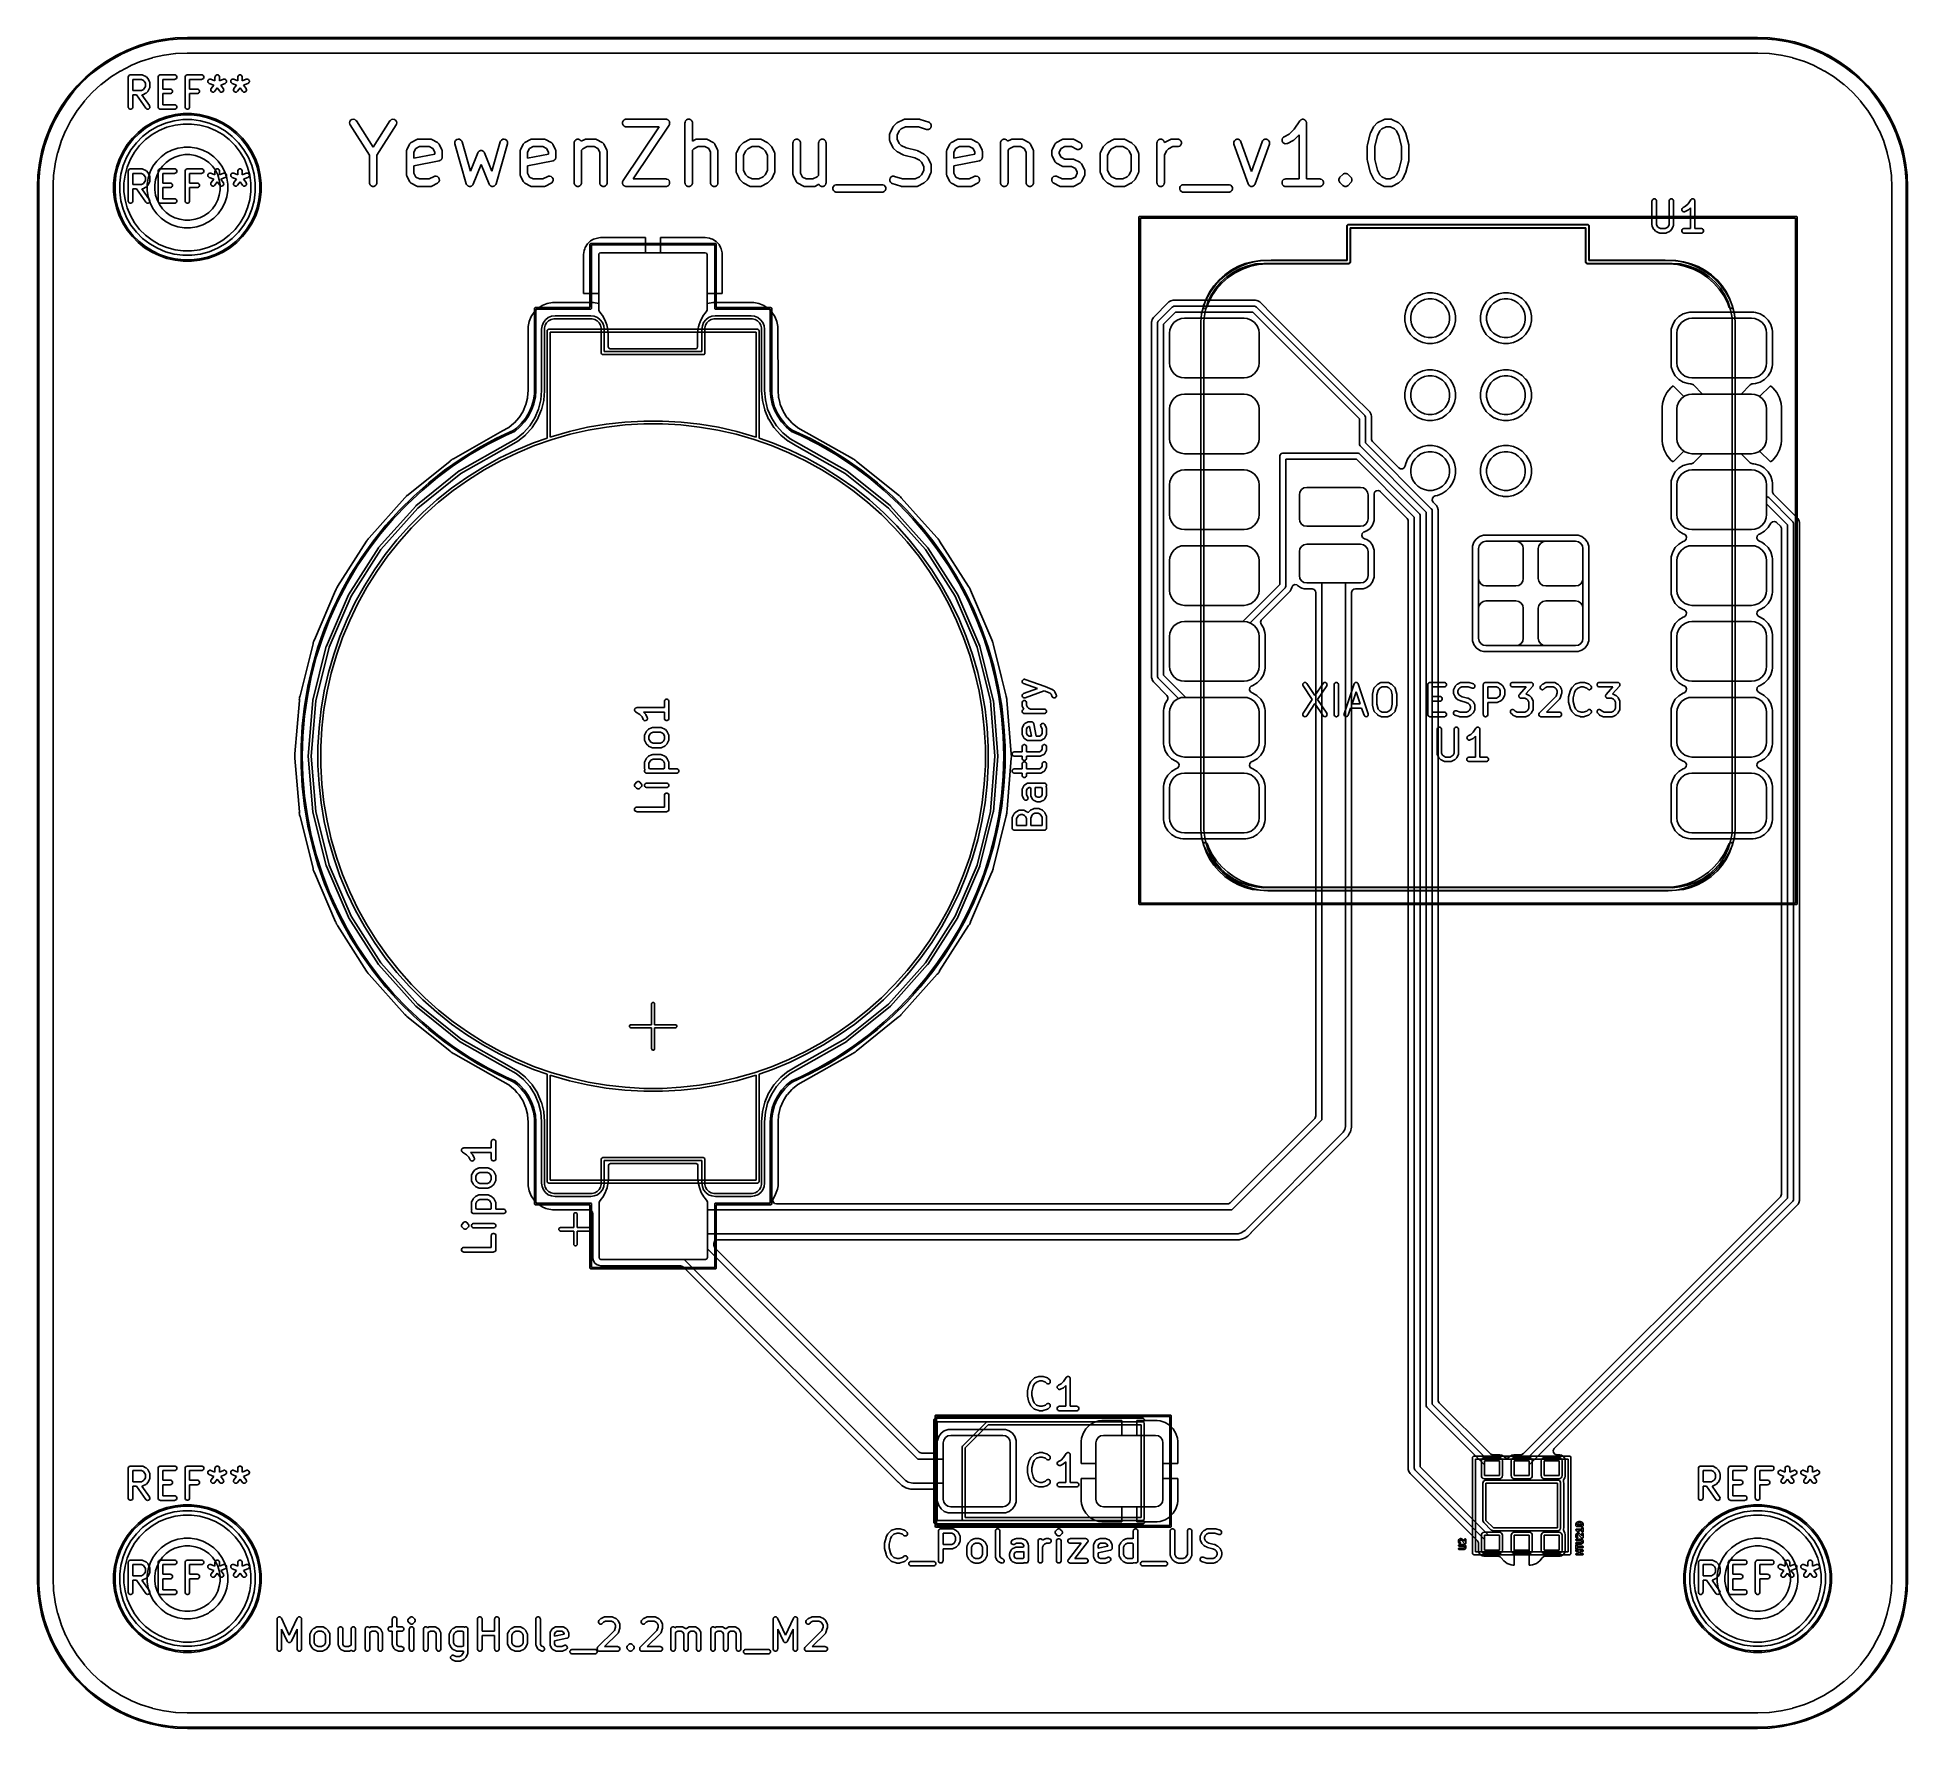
# Model space of a CAD drawing. Extents: x 3.19 to 5.65, y -4.69 to -2.46.
import ezdxf

# ---------------------------------------------------------------- set-up
doc = ezdxf.new("R2010")
doc.units = 0
doc.header["$MEASUREMENT"] = 0
doc.layers.add('BLACK', color=7, linetype='CONTINUOUS')

msp = doc.modelspace()

# ---------------------------------------------------------------- linework, layer by layer
at = {"layer": 'BLACK', "linetype": 'CONTINUOUS'}
for p, q in [((3.3373, -2.4696), (3.3533, -2.4663)), ((3.3533, -2.4663), (3.3695, -2.4643)), ((3.3777, -2.4656), (3.3616, -2.4669)), ((3.3695, -2.4643), (3.3858, -2.4636)), ((3.3858, -2.4656), (3.3777, -2.4656)), ((3.3858, -2.4636), (5.4567, -2.4636)), ((5.4567, -2.4656), (3.3858, -2.4656)), ((5.4567, -2.4636), (5.473, -2.4643)), ((5.4648, -2.4656), (5.4567, -2.4656)), ((5.4809, -2.4669), (5.4648, -2.4656)), ((5.473, -2.4643), (5.4893, -2.4663)), ((5.4893, -2.4663), (5.5053, -2.4696)), ((3.2776, -2.4958), (3.2917, -2.4874)), ((3.2997, -2.4853), (3.2855, -2.493)), ((3.2917, -2.4874), (3.3064, -2.4802)), ((3.3146, -2.4788), (3.2997, -2.4853)), ((3.3064, -2.4802), (3.3216, -2.4743)), ((3.3299, -2.4735), (3.3146, -2.4788)), ((3.3216, -2.4743), (3.3373, -2.4696)), ((3.3254, -2.4949), (3.3398, -2.4904)), ((3.3456, -2.4696), (3.3299, -2.4735)), ((3.3398, -2.4904), (3.3402, -2.4903)), ((3.3402, -2.4903), (3.3549, -2.487)), ((3.3616, -2.4669), (3.3456, -2.4696)), ((3.3549, -2.487), (3.3553, -2.4869)), ((3.3553, -2.4869), (3.3702, -2.485)), ((3.3702, -2.485), (3.3706, -2.4849)), ((3.3706, -2.4849), (3.3857, -2.4843)), ((3.3857, -2.4843), (3.3859, -2.4843)), ((3.3859, -2.4843), (3.3884, -2.4843)), ((3.3884, -2.4843), (5.4541, -2.4843)), ((5.4541, -2.4843), (5.4566, -2.4843)), ((5.4566, -2.4843), (5.4568, -2.4843)), ((5.4568, -2.4843), (5.4719, -2.4849)), ((5.4719, -2.4849), (5.4723, -2.485)), ((5.4723, -2.485), (5.4872, -2.4869)), ((5.4969, -2.4696), (5.4809, -2.4669)), ((5.4872, -2.4869), (5.4877, -2.487)), ((5.4877, -2.487), (5.5023, -2.4903)), ((5.5126, -2.4735), (5.4969, -2.4696)), ((5.5023, -2.4903), (5.5027, -2.4904)), ((5.5027, -2.4904), (5.5171, -2.4949)), ((5.5053, -2.4696), (5.5209, -2.4743)), ((5.528, -2.4788), (5.5126, -2.4735)), ((5.5209, -2.4743), (5.5362, -2.4802)), ((5.5428, -2.4853), (5.528, -2.4788)), ((5.5362, -2.4802), (5.5509, -2.4874)), ((5.557, -2.493), (5.5428, -2.4853)), ((5.5509, -2.4874), (5.5649, -2.4958)), ((3.2403, -2.5274), (3.2518, -2.5159)), ((3.2591, -2.5118), (3.2472, -2.5228)), ((3.2518, -2.5159), (3.2643, -2.5053)), ((3.2719, -2.5019), (3.2591, -2.5118)), ((3.2643, -2.5053), (3.2776, -2.4958)), ((3.2855, -2.493), (3.2719, -2.5019)), ((3.2844, -2.5162), (3.2971, -2.5081)), ((3.2971, -2.5081), (3.2974, -2.5079)), ((3.2974, -2.5079), (3.3108, -2.501)), ((3.3079, -2.5154), (3.3084, -2.5143)), ((3.3079, -2.5159), (3.3079, -2.5154)), ((3.3084, -2.5143), (3.3092, -2.5135)), ((3.3092, -2.5135), (3.3103, -2.513)), ((3.3103, -2.513), (3.3108, -2.513)), ((3.3108, -2.501), (3.3112, -2.5008)), ((3.3108, -2.513), (3.3258, -2.513)), ((3.3112, -2.5008), (3.325, -2.495)), ((3.325, -2.495), (3.3254, -2.4949)), ((3.3258, -2.513), (3.3264, -2.513)), ((3.3264, -2.513), (3.3265, -2.5131)), ((3.3265, -2.5131), (3.3266, -2.5131)), ((3.3266, -2.5131), (3.3272, -2.5133)), ((3.3272, -2.5133), (3.3309, -2.5152)), ((3.3309, -2.5152), (3.3312, -2.5153)), ((3.3312, -2.5153), (3.3312, -2.5154)), ((3.3312, -2.5154), (3.3313, -2.5154)), ((3.3313, -2.5154), (3.3314, -2.5155)), ((3.3314, -2.5155), (3.3314, -2.5155)), ((3.3314, -2.5155), (3.3317, -2.5157)), ((3.3317, -2.5157), (3.3335, -2.5176)), ((3.3473, -2.5154), (3.3478, -2.5143)), ((3.3473, -2.5159), (3.3473, -2.5154)), ((3.3478, -2.5143), (3.3486, -2.5135)), ((3.3486, -2.5135), (3.3496, -2.513)), ((3.3496, -2.513), (3.3502, -2.513)), ((3.3502, -2.513), (3.369, -2.513)), ((3.369, -2.513), (3.3695, -2.513)), ((3.3695, -2.513), (3.3706, -2.5135)), ((3.3706, -2.5135), (3.3714, -2.5143)), ((3.3714, -2.5143), (3.3718, -2.5154)), ((3.3718, -2.5154), (3.3718, -2.5165)), ((3.3829, -2.5154), (3.3834, -2.5143)), ((3.3829, -2.5159), (3.3829, -2.5154)), ((3.3834, -2.5143), (3.3842, -2.5135)), ((3.3842, -2.5135), (3.3853, -2.513)), ((3.3853, -2.513), (3.3858, -2.513)), ((3.3858, -2.513), (3.4046, -2.513)), ((3.4046, -2.513), (3.4052, -2.513)), ((3.4052, -2.513), (3.4062, -2.5135)), ((3.4062, -2.5135), (3.407, -2.5143)), ((3.407, -2.5143), (3.4075, -2.5154)), ((3.4075, -2.5154), (3.4075, -2.5165)), ((3.4222, -2.5159), (3.4223, -2.5154)), ((3.4223, -2.5154), (3.4227, -2.5143)), ((3.4227, -2.5143), (3.4236, -2.5135)), ((3.4236, -2.5135), (3.4246, -2.513)), ((3.4246, -2.513), (3.4258, -2.513)), ((3.4258, -2.513), (3.4268, -2.5135)), ((3.4268, -2.5135), (3.4277, -2.5143)), ((3.4277, -2.5143), (3.4281, -2.5154)), ((3.4281, -2.5154), (3.4281, -2.5159)), ((3.4522, -2.5159), (3.4523, -2.5154)), ((3.4523, -2.5154), (3.4527, -2.5143)), ((3.4527, -2.5143), (3.4536, -2.5135)), ((3.4536, -2.5135), (3.4546, -2.513)), ((3.4546, -2.513), (3.4558, -2.513)), ((3.4558, -2.513), (3.4568, -2.5135)), ((3.4568, -2.5135), (3.4576, -2.5143)), ((3.4576, -2.5143), (3.4581, -2.5154)), ((3.4581, -2.5154), (3.4581, -2.5159)), ((5.5171, -2.4949), (5.5175, -2.495)), ((5.5175, -2.495), (5.5314, -2.5008)), ((5.5314, -2.5008), (5.5317, -2.501)), ((5.5317, -2.501), (5.5451, -2.5079)), ((5.5451, -2.5079), (5.5454, -2.5081)), ((5.5454, -2.5081), (5.5581, -2.5162)), ((5.5706, -2.5019), (5.557, -2.493)), ((5.5649, -2.4958), (5.5782, -2.5053)), ((5.5834, -2.5118), (5.5706, -2.5019)), ((5.5782, -2.5053), (5.5907, -2.5159)), ((5.5953, -2.5228), (5.5834, -2.5118)), ((5.5907, -2.5159), (5.6022, -2.5274)), ((3.2202, -2.5532), (3.2297, -2.5399)), ((3.2362, -2.5347), (3.2263, -2.5475)), ((3.2297, -2.5399), (3.2403, -2.5274)), ((3.2472, -2.5228), (3.2362, -2.5347)), ((3.2503, -2.5474), (3.2604, -2.5363)), ((3.2604, -2.5363), (3.2607, -2.536)), ((3.2607, -2.536), (3.2718, -2.5259)), ((3.2718, -2.5259), (3.2721, -2.5256)), ((3.2721, -2.5256), (3.2841, -2.5164)), ((3.2841, -2.5164), (3.2844, -2.5162)), ((3.3079, -2.5553), (3.3079, -2.5159)), ((3.3251, -2.5189), (3.3138, -2.5189)), ((3.3138, -2.5189), (3.3138, -2.5336)), ((3.3138, -2.5336), (3.3251, -2.5336)), ((3.3187, -2.5395), (3.3138, -2.5395)), ((3.3138, -2.5395), (3.3138, -2.5553)), ((3.3309, -2.557), (3.3187, -2.5395)), ((3.3278, -2.5202), (3.3251, -2.5189)), ((3.3251, -2.5336), (3.3278, -2.5323)), ((3.3264, -2.5395), (3.3259, -2.5395)), ((3.3259, -2.5395), (3.3358, -2.5536)), ((3.3265, -2.5394), (3.3264, -2.5395)), ((3.3266, -2.5394), (3.3265, -2.5394)), ((3.3272, -2.5392), (3.3266, -2.5394)), ((3.3309, -2.5373), (3.3272, -2.5392)), ((3.329, -2.5214), (3.3278, -2.5202)), ((3.3278, -2.5323), (3.329, -2.5311)), ((3.3304, -2.5241), (3.329, -2.5214)), ((3.329, -2.5311), (3.3304, -2.5284)), ((3.3304, -2.5284), (3.3304, -2.5241)), ((3.3312, -2.5372), (3.3309, -2.5373)), ((3.3313, -2.5371), (3.3312, -2.5371)), ((3.3312, -2.5371), (3.3312, -2.5372)), ((3.3314, -2.537), (3.3313, -2.5371)), ((3.3317, -2.5368), (3.3314, -2.537)), ((3.3314, -2.537), (3.3314, -2.537)), ((3.3335, -2.5349), (3.3317, -2.5368)), ((3.3335, -2.5176), (3.3337, -2.5178)), ((3.3337, -2.5347), (3.3335, -2.5349)), ((3.3337, -2.5178), (3.3338, -2.5179)), ((3.3338, -2.5346), (3.3337, -2.5347)), ((3.3338, -2.5179), (3.3338, -2.518)), ((3.3338, -2.518), (3.3339, -2.518)), ((3.3339, -2.5345), (3.3338, -2.5345)), ((3.3338, -2.5345), (3.3338, -2.5346)), ((3.3339, -2.518), (3.3339, -2.5181)), ((3.3339, -2.5181), (3.3341, -2.5184)), ((3.3341, -2.5341), (3.3339, -2.5344)), ((3.3339, -2.5344), (3.3339, -2.5345)), ((3.3341, -2.5184), (3.336, -2.5221)), ((3.336, -2.5304), (3.3341, -2.5341)), ((3.336, -2.5221), (3.3362, -2.5227)), ((3.3362, -2.5298), (3.336, -2.5304)), ((3.3362, -2.5227), (3.3362, -2.5228)), ((3.3362, -2.5228), (3.3362, -2.5229)), ((3.3362, -2.5229), (3.3363, -2.5234)), ((3.3363, -2.5291), (3.3362, -2.5296)), ((3.3362, -2.5296), (3.3362, -2.5297)), ((3.3362, -2.5297), (3.3362, -2.5298)), ((3.3363, -2.5234), (3.3363, -2.5291)), ((3.3473, -2.5553), (3.3473, -2.5159)), ((3.369, -2.5189), (3.3532, -2.5189)), ((3.3532, -2.5189), (3.3532, -2.5317)), ((3.3532, -2.5317), (3.3633, -2.5317)), ((3.3633, -2.5376), (3.3532, -2.5376)), ((3.3532, -2.5376), (3.3532, -2.5524)), ((3.3633, -2.5317), (3.3639, -2.5318)), ((3.3639, -2.5376), (3.3633, -2.5376)), ((3.3639, -2.5318), (3.365, -2.5322)), ((3.365, -2.5371), (3.3639, -2.5376)), ((3.365, -2.5322), (3.3658, -2.533)), ((3.3658, -2.5363), (3.365, -2.5371)), ((3.3658, -2.533), (3.3662, -2.5341)), ((3.3662, -2.5353), (3.3658, -2.5363)), ((3.3662, -2.5341), (3.3662, -2.5353)), ((3.3695, -2.5188), (3.369, -2.5189)), ((3.3706, -2.5184), (3.3695, -2.5188)), ((3.3714, -2.5176), (3.3706, -2.5184)), ((3.3718, -2.5165), (3.3714, -2.5176)), ((3.3829, -2.5553), (3.3829, -2.5159)), ((3.4046, -2.5189), (3.3888, -2.5189)), ((3.3888, -2.5189), (3.3888, -2.5317)), ((3.3888, -2.5317), (3.399, -2.5317)), ((3.399, -2.5376), (3.3888, -2.5376)), ((3.3888, -2.5376), (3.3888, -2.5553)), ((3.399, -2.5317), (3.3995, -2.5318)), ((3.3995, -2.5376), (3.399, -2.5376)), ((3.3995, -2.5318), (3.4006, -2.5322)), ((3.4006, -2.5371), (3.3995, -2.5376)), ((3.4006, -2.5322), (3.4014, -2.533)), ((3.4014, -2.5363), (3.4006, -2.5371)), ((3.4014, -2.533), (3.4018, -2.5341)), ((3.4018, -2.5353), (3.4014, -2.5363)), ((3.4018, -2.5341), (3.4018, -2.5353)), ((3.4052, -2.5188), (3.4046, -2.5189)), ((3.4062, -2.5184), (3.4052, -2.5188)), ((3.407, -2.5176), (3.4062, -2.5184)), ((3.4075, -2.5165), (3.407, -2.5176)), ((3.4129, -2.521), (3.4133, -2.52)), ((3.4129, -2.5222), (3.4129, -2.521)), ((3.4134, -2.5232), (3.4129, -2.5222)), ((3.4133, -2.52), (3.4142, -2.5191)), ((3.4142, -2.524), (3.4134, -2.5232)), ((3.4142, -2.5191), (3.4152, -2.5187)), ((3.4147, -2.5243), (3.4142, -2.524)), ((3.4205, -2.5266), (3.4147, -2.5243)), ((3.4152, -2.5187), (3.4164, -2.5187)), ((3.4164, -2.5187), (3.4169, -2.5188)), ((3.4166, -2.5326), (3.4169, -2.5315)), ((3.4168, -2.5338), (3.4166, -2.5326)), ((3.4174, -2.5348), (3.4168, -2.5338)), ((3.4169, -2.5188), (3.4222, -2.521)), ((3.4169, -2.5315), (3.4172, -2.531)), ((3.4172, -2.531), (3.4205, -2.5266)), ((3.4183, -2.5355), (3.4174, -2.5348)), ((3.4194, -2.5358), (3.4183, -2.5355)), ((3.4206, -2.5356), (3.4194, -2.5358)), ((3.4215, -2.535), (3.4206, -2.5356)), ((3.4219, -2.5346), (3.4215, -2.535)), ((3.4252, -2.5302), (3.4219, -2.5346)), ((3.4222, -2.521), (3.4222, -2.5159)), ((3.4285, -2.5346), (3.4252, -2.5302)), ((3.4281, -2.5159), (3.4281, -2.521)), ((3.4281, -2.521), (3.4335, -2.5188)), ((3.4288, -2.535), (3.4285, -2.5346)), ((3.4298, -2.5356), (3.4288, -2.535)), ((3.431, -2.5358), (3.4298, -2.5356)), ((3.4357, -2.5243), (3.4299, -2.5266)), ((3.4299, -2.5266), (3.4332, -2.531)), ((3.4321, -2.5355), (3.431, -2.5358)), ((3.433, -2.5348), (3.4321, -2.5355)), ((3.4336, -2.5338), (3.433, -2.5348)), ((3.4332, -2.531), (3.4335, -2.5315)), ((3.4335, -2.5188), (3.434, -2.5187)), ((3.4335, -2.5315), (3.4338, -2.5326)), ((3.4338, -2.5326), (3.4336, -2.5338)), ((3.434, -2.5187), (3.4352, -2.5187)), ((3.4352, -2.5187), (3.4362, -2.5191)), ((3.4362, -2.524), (3.4357, -2.5243)), ((3.4362, -2.5191), (3.437, -2.52)), ((3.437, -2.5232), (3.4362, -2.524)), ((3.437, -2.52), (3.4375, -2.521)), ((3.4375, -2.5222), (3.437, -2.5232)), ((3.4375, -2.521), (3.4375, -2.5222)), ((3.4429, -2.521), (3.4433, -2.52)), ((3.4429, -2.5222), (3.4429, -2.521)), ((3.4434, -2.5232), (3.4429, -2.5222)), ((3.4433, -2.52), (3.4441, -2.5191)), ((3.4442, -2.524), (3.4434, -2.5232)), ((3.4441, -2.5191), (3.4452, -2.5187)), ((3.4447, -2.5243), (3.4442, -2.524)), ((3.4505, -2.5266), (3.4447, -2.5243)), ((3.4452, -2.5187), (3.4464, -2.5187)), ((3.4464, -2.5187), (3.4469, -2.5188)), ((3.4466, -2.5326), (3.4469, -2.5315)), ((3.4468, -2.5338), (3.4466, -2.5326)), ((3.4474, -2.5348), (3.4468, -2.5338)), ((3.4469, -2.5188), (3.4522, -2.521)), ((3.4469, -2.5315), (3.4472, -2.531)), ((3.4472, -2.531), (3.4505, -2.5266)), ((3.4483, -2.5355), (3.4474, -2.5348)), ((3.4494, -2.5358), (3.4483, -2.5355)), ((3.4505, -2.5356), (3.4494, -2.5358)), ((3.4515, -2.535), (3.4505, -2.5356)), ((3.4519, -2.5346), (3.4515, -2.535)), ((3.4552, -2.5302), (3.4519, -2.5346)), ((3.4522, -2.521), (3.4522, -2.5159)), ((3.4585, -2.5346), (3.4552, -2.5302)), ((3.4581, -2.5159), (3.4581, -2.521)), ((3.4581, -2.521), (3.4635, -2.5188)), ((3.4588, -2.535), (3.4585, -2.5346)), ((3.4598, -2.5356), (3.4588, -2.535)), ((3.461, -2.5358), (3.4598, -2.5356)), ((3.4657, -2.5243), (3.4599, -2.5266)), ((3.4599, -2.5266), (3.4632, -2.531)), ((3.4621, -2.5355), (3.461, -2.5358)), ((3.463, -2.5348), (3.4621, -2.5355)), ((3.4636, -2.5338), (3.463, -2.5348)), ((3.4632, -2.531), (3.4635, -2.5315)), ((3.4635, -2.5188), (3.464, -2.5187)), ((3.4635, -2.5315), (3.4638, -2.5326)), ((3.4638, -2.5326), (3.4636, -2.5338)), ((3.464, -2.5187), (3.4652, -2.5187)), ((3.4652, -2.5187), (3.4662, -2.5191)), ((3.4662, -2.524), (3.4657, -2.5243)), ((3.4662, -2.5191), (3.467, -2.52)), ((3.467, -2.5232), (3.4662, -2.524)), ((3.467, -2.52), (3.4675, -2.521)), ((3.4675, -2.5222), (3.467, -2.5232)), ((3.4675, -2.521), (3.4675, -2.5222)), ((5.5581, -2.5162), (5.5585, -2.5164)), ((5.5585, -2.5164), (5.5704, -2.5256)), ((5.5704, -2.5256), (5.5707, -2.5259)), ((5.5707, -2.5259), (5.5818, -2.536)), ((5.5818, -2.536), (5.5821, -2.5363)), ((5.5821, -2.5363), (5.5923, -2.5474)), ((5.6063, -2.5347), (5.5953, -2.5228)), ((5.6022, -2.5274), (5.6128, -2.5399)), ((5.6162, -2.5475), (5.6063, -2.5347)), ((5.6128, -2.5399), (5.6223, -2.5532)), ((3.2174, -2.5611), (3.2097, -2.5753)), ((3.2118, -2.5673), (3.2202, -2.5532)), ((3.2263, -2.5475), (3.2174, -2.5611)), ((3.2325, -2.5727), (3.2406, -2.56)), ((3.2406, -2.56), (3.2408, -2.5596)), ((3.2408, -2.5596), (3.25, -2.5477)), ((3.25, -2.5477), (3.2503, -2.5474)), ((3.3079, -2.5559), (3.3079, -2.5553)), ((3.3084, -2.5569), (3.3079, -2.5559)), ((3.3092, -2.5578), (3.3084, -2.5569)), ((3.3103, -2.5582), (3.3092, -2.5578)), ((3.3114, -2.5582), (3.3103, -2.5582)), ((3.3125, -2.5578), (3.3114, -2.5582)), ((3.3133, -2.5569), (3.3125, -2.5578)), ((3.3137, -2.5559), (3.3133, -2.5569)), ((3.3138, -2.5553), (3.3137, -2.5559)), ((3.3313, -2.5574), (3.3309, -2.557)), ((3.3323, -2.5581), (3.3313, -2.5574)), ((3.3334, -2.5583), (3.3323, -2.5581)), ((3.3345, -2.558), (3.3334, -2.5583)), ((3.3355, -2.5574), (3.3345, -2.558)), ((3.3361, -2.5564), (3.3355, -2.5574)), ((3.3358, -2.5536), (3.336, -2.5541)), ((3.336, -2.5541), (3.3363, -2.5552)), ((3.3363, -2.5552), (3.3361, -2.5564)), ((3.3473, -2.5559), (3.3473, -2.5553)), ((3.3478, -2.5569), (3.3473, -2.5559)), ((3.3486, -2.5578), (3.3478, -2.5569)), ((3.3496, -2.5582), (3.3486, -2.5578)), ((3.3502, -2.5583), (3.3496, -2.5582)), ((3.369, -2.5583), (3.3502, -2.5583)), ((3.3532, -2.5524), (3.369, -2.5524)), ((3.369, -2.5524), (3.3695, -2.5524)), ((3.3695, -2.5582), (3.369, -2.5583)), ((3.3695, -2.5524), (3.3706, -2.5529)), ((3.3706, -2.5578), (3.3695, -2.5582)), ((3.3695, -2.5654), (3.3804, -2.5641)), ((3.3706, -2.5529), (3.3714, -2.5537)), ((3.3714, -2.5569), (3.3706, -2.5578)), ((3.3714, -2.5537), (3.3718, -2.5547)), ((3.3718, -2.5559), (3.3714, -2.5569)), ((3.3718, -2.5547), (3.3718, -2.5559)), ((3.3804, -2.5641), (3.3913, -2.5641)), ((3.3829, -2.5559), (3.3829, -2.5553)), ((3.3834, -2.5569), (3.3829, -2.5559)), ((3.3842, -2.5578), (3.3834, -2.5569)), ((3.3853, -2.5582), (3.3842, -2.5578)), ((3.3864, -2.5582), (3.3853, -2.5582)), ((3.3875, -2.5578), (3.3864, -2.5582)), ((3.3883, -2.5569), (3.3875, -2.5578)), ((3.3887, -2.5559), (3.3883, -2.5569)), ((3.3888, -2.5553), (3.3887, -2.5559)), ((3.3913, -2.5641), (3.4021, -2.5654)), ((5.5923, -2.5474), (5.5925, -2.5477)), ((5.5925, -2.5477), (5.6017, -2.5596)), ((5.6017, -2.5596), (5.6019, -2.56)), ((5.6019, -2.56), (5.61, -2.5727)), ((5.6251, -2.5611), (5.6162, -2.5475)), ((5.6223, -2.5532), (5.6307, -2.5673)), ((5.6328, -2.5753), (5.6251, -2.5611)), ((3.1987, -2.5972), (3.2047, -2.5819)), ((3.2097, -2.5753), (3.2032, -2.5902)), ((3.2047, -2.5819), (3.2118, -2.5673)), ((3.2194, -2.6006), (3.2252, -2.5867)), ((3.2252, -2.5867), (3.2254, -2.5864)), ((3.2254, -2.5864), (3.2323, -2.573)), ((3.2323, -2.573), (3.2325, -2.5727)), ((3.3132, -2.5965), (3.3209, -2.5888)), ((3.3209, -2.5888), (3.3294, -2.5819)), ((3.3305, -2.5834), (3.3221, -2.5901)), ((3.3268, -2.5941), (3.3361, -2.5869)), ((3.3294, -2.5819), (3.3387, -2.5761)), ((3.3396, -2.5777), (3.3305, -2.5834)), ((3.3361, -2.5869), (3.3462, -2.5811)), ((3.3387, -2.5761), (3.3485, -2.5714)), ((3.3487, -2.5862), (3.3392, -2.5917)), ((3.3492, -2.5731), (3.3396, -2.5777)), ((3.3462, -2.5811), (3.357, -2.5766)), ((3.3485, -2.5714), (3.3589, -2.5678)), ((3.3589, -2.582), (3.3487, -2.5862)), ((3.3594, -2.5695), (3.3492, -2.5731)), ((3.357, -2.5766), (3.3684, -2.5736)), ((3.3589, -2.5678), (3.3695, -2.5654)), ((3.3695, -2.5792), (3.3589, -2.582)), ((3.3698, -2.5671), (3.3594, -2.5695)), ((3.3684, -2.5736), (3.38, -2.572)), ((3.3803, -2.5778), (3.3695, -2.5792)), ((3.3805, -2.5659), (3.3698, -2.5671)), ((3.38, -2.572), (3.3917, -2.572)), ((3.3913, -2.5778), (3.3803, -2.5778)), ((3.3912, -2.5659), (3.3805, -2.5659)), ((3.4018, -2.5671), (3.3912, -2.5659)), ((3.4022, -2.5792), (3.3913, -2.5778)), ((3.3917, -2.572), (3.4033, -2.5736)), ((3.4123, -2.5695), (3.4018, -2.5671)), ((3.4021, -2.5654), (3.4128, -2.5678)), ((3.4128, -2.582), (3.4022, -2.5792)), ((3.4033, -2.5736), (3.4146, -2.5766)), ((3.4224, -2.5731), (3.4123, -2.5695)), ((3.4128, -2.5678), (3.4231, -2.5714)), ((3.4229, -2.5862), (3.4128, -2.582)), ((3.4146, -2.5766), (3.4254, -2.5811)), ((3.4321, -2.5777), (3.4224, -2.5731)), ((3.4324, -2.5917), (3.4229, -2.5862)), ((3.4231, -2.5714), (3.433, -2.5761)), ((3.4254, -2.5811), (3.4356, -2.5869)), ((3.4412, -2.5834), (3.4321, -2.5777)), ((3.433, -2.5761), (3.4422, -2.5819)), ((3.4356, -2.5869), (3.4449, -2.5941)), ((3.4495, -2.5901), (3.4412, -2.5834)), ((3.4422, -2.5819), (3.4508, -2.5888)), ((3.4508, -2.5888), (3.4585, -2.5965)), ((3.5996, -2.5764), (3.6, -2.5745)), ((3.5999, -2.5782), (3.5996, -2.5764)), ((3.6004, -2.5791), (3.5999, -2.5782)), ((3.6, -2.5745), (3.6011, -2.5729)), ((3.6259, -2.6191), (3.6004, -2.5791)), ((3.6011, -2.5729), (3.6027, -2.5719)), ((3.6027, -2.5719), (3.6046, -2.5715)), ((3.6046, -2.5715), (3.6065, -2.572)), ((3.6065, -2.572), (3.6081, -2.5731)), ((3.6081, -2.5731), (3.6087, -2.5738)), ((3.6087, -2.5738), (3.6308, -2.6085)), ((3.6308, -2.6085), (3.6529, -2.5738)), ((3.6612, -2.5791), (3.6357, -2.6191)), ((3.6529, -2.5738), (3.6535, -2.5731)), ((3.6535, -2.5731), (3.655, -2.572)), ((3.655, -2.572), (3.6569, -2.5715)), ((3.6569, -2.5715), (3.6588, -2.5719)), ((3.6588, -2.5719), (3.6604, -2.5729)), ((3.6604, -2.5729), (3.6615, -2.5745)), ((3.6616, -2.5782), (3.6612, -2.5791)), ((3.6615, -2.5745), (3.6619, -2.5764)), ((3.6619, -2.5764), (3.6616, -2.5782)), ((3.9597, -2.5755), (3.9604, -2.5737)), ((3.9597, -2.5774), (3.9597, -2.5755)), ((3.9604, -2.5792), (3.9597, -2.5774)), ((3.9604, -2.5737), (3.9617, -2.5724)), ((3.9617, -2.5806), (3.9604, -2.5792)), ((3.9604, -2.6525), (4.0078, -2.5814)), ((3.9617, -2.5724), (3.9635, -2.5716)), ((3.9635, -2.5813), (3.9617, -2.5806)), ((3.9635, -2.5716), (3.9645, -2.5715)), ((3.9645, -2.5814), (3.9635, -2.5813)), ((3.9645, -2.5715), (4.017, -2.5715)), ((4.0078, -2.5814), (3.9645, -2.5814)), ((4.0211, -2.5792), (3.9737, -2.6503)), ((4.017, -2.5715), (4.0179, -2.5716)), ((4.0179, -2.5716), (4.0184, -2.5718)), ((4.0184, -2.5718), (4.0189, -2.5719)), ((4.0189, -2.5719), (4.0193, -2.5722)), ((4.0193, -2.5722), (4.0197, -2.5724)), ((4.0197, -2.5724), (4.02, -2.5727)), ((4.02, -2.5727), (4.0205, -2.573)), ((4.0205, -2.573), (4.0207, -2.5734)), ((4.0207, -2.5734), (4.0211, -2.5737)), ((4.0211, -2.5737), (4.0213, -2.5742)), ((4.0215, -2.5783), (4.0211, -2.5792)), ((4.0211, -2.5792), (4.0211, -2.5792)), ((4.0211, -2.5792), (4.0211, -2.5792)), ((4.0211, -2.5792), (4.0211, -2.5792)), ((4.0213, -2.5742), (4.0215, -2.5746)), ((4.0215, -2.5746), (4.0216, -2.5751)), ((4.0216, -2.5779), (4.0215, -2.5783)), ((4.0216, -2.5751), (4.0218, -2.5755)), ((4.0218, -2.5774), (4.0216, -2.5779)), ((4.0218, -2.5755), (4.0218, -2.576)), ((4.0218, -2.576), (4.0219, -2.5765)), ((4.0219, -2.5765), (4.0218, -2.5769)), ((4.0218, -2.5769), (4.0218, -2.5774)), ((4.042, -2.5765), (4.0421, -2.5755)), ((4.042, -2.6552), (4.042, -2.5765)), ((4.0421, -2.5755), (4.0429, -2.5737)), ((4.0429, -2.5737), (4.0442, -2.5724)), ((4.0442, -2.5724), (4.046, -2.5716)), ((4.046, -2.5716), (4.0479, -2.5716)), ((4.0479, -2.5716), (4.0497, -2.5724)), ((4.0497, -2.5724), (4.0511, -2.5737)), ((4.0511, -2.5737), (4.0518, -2.5755)), ((4.0518, -2.5755), (4.0519, -2.5765)), ((4.0519, -2.5765), (4.0519, -2.6004)), ((4.3122, -2.5902), (4.3125, -2.5893)), ((4.3125, -2.5893), (4.3163, -2.5818)), ((4.3163, -2.5818), (4.3165, -2.5814)), ((4.3165, -2.5814), (4.3166, -2.5812)), ((4.3166, -2.5812), (4.3167, -2.5811)), ((4.3167, -2.5811), (4.3168, -2.5809)), ((4.3168, -2.5809), (4.3169, -2.5809)), ((4.3169, -2.5809), (4.3172, -2.5805)), ((4.3172, -2.5805), (4.321, -2.5767)), ((4.321, -2.5767), (4.3213, -2.5764)), ((4.3213, -2.5764), (4.3214, -2.5763)), ((4.3214, -2.5763), (4.3216, -2.5762)), ((4.3216, -2.5762), (4.3217, -2.5761)), ((4.3217, -2.5761), (4.3218, -2.5761)), ((4.3218, -2.5761), (4.3222, -2.5758)), ((4.3247, -2.5869), (4.3219, -2.5926)), ((4.3222, -2.5758), (4.3297, -2.5721)), ((4.3274, -2.5843), (4.3247, -2.5869)), ((4.3331, -2.5814), (4.3274, -2.5843)), ((4.3297, -2.5721), (4.3306, -2.5717)), ((4.3306, -2.5717), (4.3308, -2.5717)), ((4.3308, -2.5717), (4.331, -2.5716)), ((4.331, -2.5716), (4.3319, -2.5715)), ((4.3319, -2.5715), (4.3507, -2.5715)), ((4.3499, -2.5814), (4.3331, -2.5814)), ((4.3604, -2.5849), (4.3499, -2.5814)), ((4.3507, -2.5715), (4.3512, -2.5716)), ((4.3512, -2.5716), (4.3513, -2.5716)), ((4.3513, -2.5716), (4.3515, -2.5716)), ((4.3515, -2.5716), (4.3516, -2.5716)), ((4.3516, -2.5716), (4.3518, -2.5717)), ((4.3518, -2.5717), (4.3522, -2.5718)), ((4.3522, -2.5718), (4.3635, -2.5755)), ((4.3613, -2.5851), (4.3604, -2.5849)), ((4.3632, -2.585), (4.3613, -2.5851)), ((4.3649, -2.5841), (4.3632, -2.585)), ((4.3635, -2.5755), (4.3644, -2.5759)), ((4.3644, -2.5759), (4.3658, -2.5772)), ((4.3662, -2.5827), (4.3649, -2.5841)), ((4.3658, -2.5772), (4.3667, -2.5789)), ((4.3668, -2.5808), (4.3662, -2.5827)), ((4.3667, -2.5789), (4.3668, -2.5808)), ((4.839, -2.5912), (4.8455, -2.5846)), ((4.8455, -2.5846), (4.8528, -2.5737)), ((4.8528, -2.5737), (4.8534, -2.573)), ((4.8528, -2.5737), (4.8528, -2.5737)), ((4.8528, -2.5737), (4.8528, -2.5737)), ((4.8528, -2.5737), (4.8528, -2.5737)), ((4.8534, -2.573), (4.8538, -2.5727)), ((4.8538, -2.5727), (4.8541, -2.5724)), ((4.8541, -2.5724), (4.8546, -2.5722)), ((4.8546, -2.5722), (4.855, -2.5719)), ((4.855, -2.5719), (4.8555, -2.5718)), ((4.8555, -2.5718), (4.8559, -2.5716)), ((4.8559, -2.5716), (4.8564, -2.5716)), ((4.8564, -2.5716), (4.8569, -2.5715)), ((4.8569, -2.5715), (4.8573, -2.5716)), ((4.8573, -2.5716), (4.8578, -2.5716)), ((4.8578, -2.5716), (4.8583, -2.5718)), ((4.8583, -2.5718), (4.8587, -2.5719)), ((4.8587, -2.5719), (4.8592, -2.5722)), ((4.8592, -2.5722), (4.8596, -2.5724)), ((4.8596, -2.5724), (4.8599, -2.5727)), ((4.8599, -2.5727), (4.8603, -2.573)), ((4.8603, -2.573), (4.8606, -2.5734)), ((4.8606, -2.5734), (4.861, -2.5737)), ((4.861, -2.5737), (4.8611, -2.5742)), ((4.8611, -2.5742), (4.8614, -2.5746)), ((4.8614, -2.5746), (4.8615, -2.5751)), ((4.8615, -2.5751), (4.8617, -2.5755)), ((4.8617, -2.5755), (4.8618, -2.5765)), ((4.8618, -2.5765), (4.8618, -2.5765)), ((4.8618, -2.5765), (4.8618, -2.5765)), ((4.8618, -2.5765), (4.8618, -2.5765)), ((4.8618, -2.5765), (4.8618, -2.6503)), ((4.9459, -2.5902), (4.946, -2.5898)), ((4.946, -2.5898), (4.9462, -2.5894)), ((4.9462, -2.5893), (4.95, -2.5818)), ((4.9462, -2.5894), (4.9462, -2.5893)), ((4.9462, -2.5893), (4.9462, -2.5893)), ((4.95, -2.5818), (4.9502, -2.5814)), ((4.9502, -2.5814), (4.9503, -2.5812)), ((4.9503, -2.5812), (4.9504, -2.5811)), ((4.9504, -2.5811), (4.9505, -2.5809)), ((4.9505, -2.5809), (4.9506, -2.5809)), ((4.9506, -2.5809), (4.9509, -2.5805)), ((4.9509, -2.5805), (4.9546, -2.5767)), ((4.9546, -2.5767), (4.955, -2.5764)), ((4.955, -2.5764), (4.9551, -2.5763)), ((4.9551, -2.5763), (4.9552, -2.5762)), ((4.9552, -2.5762), (4.9554, -2.5761)), ((4.9584, -2.5869), (4.9553, -2.5932)), ((4.9554, -2.5761), (4.9555, -2.5761)), ((4.9555, -2.5761), (4.9559, -2.5758)), ((4.9559, -2.5758), (4.9634, -2.5721)), ((4.961, -2.5843), (4.9584, -2.5869)), ((4.9668, -2.5814), (4.961, -2.5843)), ((4.9634, -2.5721), (4.9643, -2.5717)), ((4.9643, -2.5717), (4.9645, -2.5717)), ((4.9645, -2.5717), (4.9646, -2.5716)), ((4.9646, -2.5716), (4.9656, -2.5715)), ((4.9656, -2.5715), (4.9731, -2.5715)), ((4.9719, -2.5814), (4.9668, -2.5814)), ((4.9777, -2.5843), (4.9719, -2.5814)), ((4.9731, -2.5715), (4.9741, -2.5716)), ((4.9741, -2.5716), (4.9742, -2.5717)), ((4.9742, -2.5717), (4.9744, -2.5717)), ((4.9744, -2.5717), (4.9753, -2.5721)), ((4.9753, -2.5721), (4.9828, -2.5758)), ((4.9803, -2.5869), (4.9777, -2.5843)), ((4.9835, -2.5932), (4.9803, -2.5869)), ((4.9828, -2.5758), (4.9832, -2.5761)), ((4.9832, -2.5761), (4.9833, -2.5761)), ((4.9833, -2.5761), (4.9835, -2.5762)), ((4.9835, -2.5762), (4.9836, -2.5763)), ((4.9836, -2.5763), (4.9837, -2.5764)), ((4.9837, -2.5764), (4.9841, -2.5767)), ((4.9841, -2.5767), (4.9878, -2.5805)), ((4.9878, -2.5805), (4.9881, -2.5809)), ((4.9881, -2.5809), (4.9882, -2.5809)), ((4.9882, -2.5809), (4.9883, -2.5811)), ((4.9883, -2.5811), (4.9884, -2.5812)), ((4.9884, -2.5812), (4.9885, -2.5814)), ((4.9885, -2.5814), (4.9888, -2.5818)), ((4.9888, -2.5818), (4.9925, -2.5893)), ((4.9925, -2.5893), (4.9925, -2.5893)), ((4.9925, -2.5893), (4.9926, -2.5894)), ((4.9926, -2.5894), (4.9927, -2.5898)), ((4.9927, -2.5898), (4.9928, -2.5902)), ((5.61, -2.5727), (5.6102, -2.573)), ((5.6102, -2.573), (5.6171, -2.5864)), ((5.6171, -2.5864), (5.6173, -2.5867)), ((5.6173, -2.5867), (5.6231, -2.6006)), ((5.6307, -2.5673), (5.6379, -2.5819)), ((5.6393, -2.5902), (5.6328, -2.5753)), ((5.6379, -2.5819), (5.6438, -2.5972)), ((3.1907, -2.6289), (3.194, -2.6129)), ((3.194, -2.6129), (3.1987, -2.5972)), ((3.1979, -2.6055), (3.194, -2.6212)), ((3.2032, -2.5902), (3.1979, -2.6055)), ((3.2148, -2.6154), (3.2193, -2.601)), ((3.2193, -2.601), (3.2194, -2.6006)), ((3.2958, -2.6241), (3.3005, -2.6143)), ((3.3005, -2.6143), (3.3064, -2.605)), ((3.3078, -2.6061), (3.3021, -2.6152)), ((3.3055, -2.6218), (3.3114, -2.6117)), ((3.3064, -2.605), (3.3132, -2.5965)), ((3.3145, -2.5977), (3.3078, -2.6061)), ((3.3114, -2.6117), (3.3185, -2.6024)), ((3.3221, -2.5901), (3.3145, -2.5977)), ((3.3228, -2.6061), (3.3161, -2.6148)), ((3.3185, -2.6024), (3.3268, -2.5941)), ((3.3305, -2.5984), (3.3228, -2.6061)), ((3.3392, -2.5917), (3.3305, -2.5984)), ((3.3654, -2.6121), (3.358, -2.6159)), ((3.3734, -2.6096), (3.3654, -2.6121)), ((3.3797, -2.6086), (3.3734, -2.6096)), ((3.3816, -2.6082), (3.3797, -2.6086)), ((3.39, -2.6082), (3.3816, -2.6082)), ((3.3919, -2.6086), (3.39, -2.6082)), ((3.3983, -2.6096), (3.3919, -2.6086)), ((3.4062, -2.6121), (3.3983, -2.6096)), ((3.3983, -2.6096), (3.3983, -2.6096)), ((3.3983, -2.6096), (3.3983, -2.6096)), ((3.4137, -2.6159), (3.4062, -2.6121)), ((3.4062, -2.6121), (3.4062, -2.6121)), ((3.4062, -2.6121), (3.4062, -2.6121)), ((3.4411, -2.5984), (3.4324, -2.5917)), ((3.4489, -2.6061), (3.4411, -2.5984)), ((3.4449, -2.5941), (3.4532, -2.6024)), ((3.4555, -2.6148), (3.4489, -2.6061)), ((3.4571, -2.5977), (3.4495, -2.5901)), ((3.4532, -2.6024), (3.4603, -2.6117)), ((3.4638, -2.6061), (3.4571, -2.5977)), ((3.4585, -2.5965), (3.4653, -2.605)), ((3.4603, -2.6117), (3.4662, -2.6218)), ((3.4695, -2.6152), (3.4638, -2.6061)), ((3.4653, -2.605), (3.4711, -2.6143)), ((3.4711, -2.6143), (3.4759, -2.6241)), ((3.6746, -2.614), (3.6747, -2.613)), ((3.6746, -2.644), (3.6746, -2.614)), ((3.6747, -2.613), (3.6748, -2.6128)), ((3.6748, -2.6127), (3.6751, -2.6118)), ((3.6748, -2.6128), (3.6748, -2.6127)), ((3.6751, -2.6118), (3.6789, -2.6043)), ((3.6789, -2.6043), (3.679, -2.6041)), ((3.679, -2.604), (3.6791, -2.6039)), ((3.679, -2.6041), (3.679, -2.604)), ((3.6791, -2.6039), (3.6794, -2.6034)), ((3.6794, -2.6034), (3.6798, -2.603)), ((3.6798, -2.603), (3.6802, -2.6026)), ((3.6802, -2.6026), (3.6807, -2.6023)), ((3.6807, -2.6023), (3.6808, -2.6022)), ((3.6808, -2.6022), (3.6809, -2.6022)), ((3.6809, -2.6022), (3.6811, -2.6021)), ((3.6811, -2.6021), (3.6886, -2.5983)), ((3.6869, -2.6101), (3.6844, -2.6151)), ((3.6919, -2.6076), (3.6869, -2.6101)), ((3.6886, -2.5983), (3.6895, -2.598)), ((3.6895, -2.598), (3.6896, -2.598)), ((3.6896, -2.598), (3.6898, -2.5979)), ((3.6898, -2.5979), (3.6908, -2.5978)), ((3.6908, -2.5978), (3.7058, -2.5978)), ((3.7046, -2.6076), (3.6919, -2.6076)), ((3.7096, -2.6101), (3.7046, -2.6076)), ((3.7058, -2.5978), (3.7067, -2.5979)), ((3.7067, -2.5979), (3.7069, -2.598)), ((3.7069, -2.598), (3.7071, -2.598)), ((3.7071, -2.598), (3.708, -2.5983)), ((3.708, -2.5983), (3.7155, -2.6021)), ((3.7121, -2.6151), (3.7096, -2.6101)), ((3.7155, -2.6021), (3.7156, -2.6022)), ((3.7156, -2.6022), (3.7157, -2.6022)), ((3.7157, -2.6022), (3.7158, -2.6023)), ((3.7158, -2.6023), (3.7163, -2.6026)), ((3.7163, -2.6026), (3.7167, -2.603)), ((3.7167, -2.603), (3.7171, -2.6034)), ((3.7171, -2.6034), (3.7175, -2.6039)), ((3.7175, -2.6039), (3.7175, -2.604)), ((3.7175, -2.604), (3.7176, -2.6041)), ((3.7176, -2.6041), (3.7177, -2.6043)), ((3.7177, -2.6043), (3.7214, -2.6118)), ((3.7214, -2.6118), (3.7218, -2.6127)), ((3.7218, -2.6127), (3.7218, -2.6128)), ((3.7218, -2.6128), (3.7218, -2.613)), ((3.7218, -2.613), (3.7219, -2.614)), ((3.7219, -2.614), (3.7219, -2.6215)), ((3.7384, -2.6031), (3.7386, -2.6012)), ((3.7385, -2.6041), (3.7384, -2.6031)), ((3.7535, -2.6566), (3.7385, -2.6041)), ((3.7386, -2.6012), (3.7395, -2.5995)), ((3.7395, -2.5995), (3.741, -2.5983)), ((3.741, -2.5983), (3.7429, -2.5978)), ((3.7429, -2.5978), (3.7448, -2.598)), ((3.7448, -2.598), (3.7464, -2.599)), ((3.7464, -2.599), (3.7476, -2.6005)), ((3.7476, -2.6005), (3.748, -2.6014)), ((3.748, -2.6014), (3.759, -2.64)), ((3.7692, -2.6149), (3.7698, -2.6143)), ((3.7698, -2.6143), (3.7705, -2.6137)), ((3.7705, -2.6137), (3.7705, -2.6136)), ((3.7705, -2.6136), (3.7706, -2.6136)), ((3.7706, -2.6136), (3.7714, -2.6133)), ((3.7714, -2.6133), (3.7722, -2.6129)), ((3.7722, -2.6129), (3.7723, -2.6129)), ((3.7723, -2.6129), (3.7724, -2.6129)), ((3.7724, -2.6129), (3.7733, -2.6129)), ((3.7733, -2.6129), (3.7742, -2.6129)), ((3.7742, -2.6129), (3.7742, -2.6129)), ((3.7742, -2.6129), (3.7743, -2.6129)), ((3.7743, -2.6129), (3.7751, -2.6133)), ((3.7751, -2.6133), (3.7759, -2.6136)), ((3.7759, -2.6136), (3.776, -2.6136)), ((3.776, -2.6136), (3.776, -2.6137)), ((3.776, -2.6137), (3.7767, -2.6143)), ((3.7767, -2.6143), (3.7773, -2.6149)), ((3.7875, -2.64), (3.7985, -2.6014)), ((3.808, -2.6041), (3.793, -2.6566)), ((3.7985, -2.6014), (3.7989, -2.6005)), ((3.7989, -2.6005), (3.8001, -2.599)), ((3.8001, -2.599), (3.8017, -2.598)), ((3.8017, -2.598), (3.8037, -2.5978)), ((3.8037, -2.5978), (3.8055, -2.5983)), ((3.8055, -2.5983), (3.807, -2.5995)), ((3.807, -2.5995), (3.8079, -2.6012)), ((3.8079, -2.6012), (3.8082, -2.6031)), ((3.8082, -2.6031), (3.808, -2.6041)), ((3.8246, -2.614), (3.8247, -2.613)), ((3.8246, -2.644), (3.8246, -2.614)), ((3.8247, -2.6128), (3.8248, -2.6127)), ((3.8247, -2.613), (3.8247, -2.6128)), ((3.8248, -2.6127), (3.8251, -2.6118)), ((3.8251, -2.6118), (3.8288, -2.6043)), ((3.8288, -2.6043), (3.8289, -2.6041)), ((3.8289, -2.6041), (3.829, -2.604)), ((3.829, -2.604), (3.8291, -2.6039)), ((3.8291, -2.6039), (3.8294, -2.6034)), ((3.8294, -2.6034), (3.8298, -2.603)), ((3.8298, -2.603), (3.8302, -2.6026)), ((3.8302, -2.6026), (3.8307, -2.6023)), ((3.8307, -2.6023), (3.8308, -2.6022)), ((3.8308, -2.6022), (3.8309, -2.6022)), ((3.8309, -2.6022), (3.831, -2.6021)), ((3.831, -2.6021), (3.8385, -2.5983)), ((3.8369, -2.6101), (3.8344, -2.6151)), ((3.8419, -2.6076), (3.8369, -2.6101)), ((3.8385, -2.5983), (3.8394, -2.598)), ((3.8394, -2.598), (3.8396, -2.598)), ((3.8396, -2.598), (3.8398, -2.5979)), ((3.8398, -2.5979), (3.8407, -2.5978)), ((3.8407, -2.5978), (3.8557, -2.5978)), ((3.8546, -2.6076), (3.8419, -2.6076)), ((3.8596, -2.6101), (3.8546, -2.6076)), ((3.8557, -2.5978), (3.8567, -2.5979)), ((3.8567, -2.5979), (3.8569, -2.598)), ((3.8569, -2.598), (3.857, -2.598)), ((3.857, -2.598), (3.8579, -2.5983)), ((3.8579, -2.5983), (3.8654, -2.6021)), ((3.8621, -2.6151), (3.8596, -2.6101)), ((3.8654, -2.6021), (3.8656, -2.6022)), ((3.8656, -2.6022), (3.8657, -2.6022)), ((3.8657, -2.6022), (3.8658, -2.6023)), ((3.8658, -2.6023), (3.8663, -2.6026)), ((3.8663, -2.6026), (3.8667, -2.603)), ((3.8667, -2.603), (3.8671, -2.6034)), ((3.8671, -2.6034), (3.8674, -2.6039)), ((3.8674, -2.6039), (3.8675, -2.604)), ((3.8675, -2.604), (3.8675, -2.6041)), ((3.8675, -2.6041), (3.8676, -2.6043)), ((3.8676, -2.6043), (3.8714, -2.6118)), ((3.8714, -2.6118), (3.8717, -2.6127)), ((3.8717, -2.6127), (3.8718, -2.6128)), ((3.8718, -2.6128), (3.8718, -2.613)), ((3.8718, -2.613), (3.8719, -2.614)), ((3.8719, -2.614), (3.8719, -2.6215)), ((3.8958, -2.6027), (3.8959, -2.6018)), ((3.8958, -2.6552), (3.8958, -2.6027)), ((3.8959, -2.6018), (3.8966, -2.6)), ((3.8966, -2.6), (3.898, -2.5986)), ((3.898, -2.5986), (3.8998, -2.5979)), ((3.8998, -2.5979), (3.9017, -2.5979)), ((3.9017, -2.5979), (3.9035, -2.5986)), ((3.9035, -2.5986), (3.9048, -2.6)), ((3.9048, -2.6), (3.9051, -2.6006)), ((3.9051, -2.6006), (3.9098, -2.5983)), ((3.9074, -2.6105), (3.9057, -2.6123)), ((3.9057, -2.6123), (3.9057, -2.6552)), ((3.9131, -2.6076), (3.9074, -2.6105)), ((3.9098, -2.5983), (3.9107, -2.598)), ((3.9107, -2.598), (3.9109, -2.598)), ((3.9109, -2.598), (3.911, -2.5979)), ((3.911, -2.5979), (3.912, -2.5978)), ((3.912, -2.5978), (3.9232, -2.5978)), ((3.9221, -2.6076), (3.9131, -2.6076)), ((3.9271, -2.6101), (3.9221, -2.6076)), ((3.9232, -2.5978), (3.9242, -2.5979)), ((3.9242, -2.5979), (3.9244, -2.598)), ((3.9244, -2.598), (3.9245, -2.598)), ((3.9245, -2.598), (3.9254, -2.5983)), ((3.9254, -2.5983), (3.9329, -2.6021)), ((3.9296, -2.6151), (3.9271, -2.6101)), ((3.9329, -2.6021), (3.9331, -2.6022)), ((3.9331, -2.6022), (3.9332, -2.6022)), ((3.9332, -2.6022), (3.9333, -2.6023)), ((3.9333, -2.6023), (3.9338, -2.6026)), ((3.9338, -2.6026), (3.9342, -2.603)), ((3.9342, -2.603), (3.9346, -2.6034)), ((3.9346, -2.6034), (3.9349, -2.6039)), ((3.9349, -2.6039), (3.935, -2.604)), ((3.935, -2.604), (3.935, -2.6041)), ((3.935, -2.6041), (3.9351, -2.6043)), ((3.9351, -2.6043), (3.9389, -2.6118)), ((3.9389, -2.6118), (3.9392, -2.6127)), ((3.9392, -2.6127), (3.9392, -2.6128)), ((3.9392, -2.6128), (3.9393, -2.613)), ((3.9393, -2.613), (3.9394, -2.614)), ((3.9394, -2.614), (3.9394, -2.6552)), ((4.0519, -2.6004), (4.056, -2.5983)), ((4.0536, -2.6105), (4.0519, -2.6123)), ((4.0519, -2.6123), (4.0519, -2.6552)), ((4.0594, -2.6076), (4.0536, -2.6105)), ((4.056, -2.5983), (4.0569, -2.598)), ((4.0569, -2.598), (4.0571, -2.598)), ((4.0571, -2.598), (4.0573, -2.5979)), ((4.0573, -2.5979), (4.0582, -2.5978)), ((4.0582, -2.5978), (4.0695, -2.5978)), ((4.0683, -2.6076), (4.0594, -2.6076)), ((4.0733, -2.6101), (4.0683, -2.6076)), ((4.0695, -2.5978), (4.0704, -2.5979)), ((4.0704, -2.5979), (4.0706, -2.598)), ((4.0706, -2.598), (4.0708, -2.598)), ((4.0708, -2.598), (4.0717, -2.5983)), ((4.0717, -2.5983), (4.0792, -2.6021)), ((4.0758, -2.6151), (4.0733, -2.6101)), ((4.0792, -2.6021), (4.0793, -2.6022)), ((4.0793, -2.6022), (4.0794, -2.6022)), ((4.0794, -2.6022), (4.0795, -2.6023)), ((4.0795, -2.6023), (4.08, -2.6026)), ((4.08, -2.6026), (4.0804, -2.603)), ((4.0804, -2.603), (4.0809, -2.6034)), ((4.0809, -2.6034), (4.0812, -2.6039)), ((4.0812, -2.6039), (4.0812, -2.604)), ((4.0812, -2.604), (4.0813, -2.6041)), ((4.0813, -2.6041), (4.0814, -2.6043)), ((4.0814, -2.6043), (4.0851, -2.6118)), ((4.0851, -2.6118), (4.0855, -2.6127)), ((4.0855, -2.6127), (4.0855, -2.6128)), ((4.0855, -2.6128), (4.0855, -2.613)), ((4.0855, -2.613), (4.0856, -2.614)), ((4.0856, -2.614), (4.0856, -2.6552)), ((4.1101, -2.6155), (4.1138, -2.608)), ((4.1138, -2.608), (4.1141, -2.6076)), ((4.1141, -2.6075), (4.1142, -2.6073)), ((4.1141, -2.6076), (4.1141, -2.6075)), ((4.1142, -2.6073), (4.1143, -2.6072)), ((4.1143, -2.6072), (4.1144, -2.6071)), ((4.1144, -2.6071), (4.1147, -2.6067)), ((4.1147, -2.6067), (4.1185, -2.603)), ((4.1185, -2.603), (4.1189, -2.6027)), ((4.1189, -2.6026), (4.1191, -2.6025)), ((4.1189, -2.6027), (4.1189, -2.6026)), ((4.1191, -2.6025), (4.1192, -2.6024)), ((4.1192, -2.6024), (4.1193, -2.6023)), ((4.1193, -2.6023), (4.1198, -2.6021)), ((4.1223, -2.6131), (4.1194, -2.6189)), ((4.1198, -2.6021), (4.1273, -2.5983)), ((4.1249, -2.6105), (4.1223, -2.6131)), ((4.1306, -2.6076), (4.1249, -2.6105)), ((4.1273, -2.5983), (4.1282, -2.598)), ((4.1282, -2.598), (4.1283, -2.598)), ((4.1283, -2.598), (4.1285, -2.5979)), ((4.1285, -2.5979), (4.1295, -2.5978)), ((4.1295, -2.5978), (4.1407, -2.5978)), ((4.1395, -2.6076), (4.1306, -2.6076)), ((4.1453, -2.6105), (4.1395, -2.6076)), ((4.1407, -2.5978), (4.1417, -2.5979)), ((4.1417, -2.5979), (4.1418, -2.598)), ((4.1418, -2.598), (4.142, -2.598)), ((4.142, -2.598), (4.1429, -2.5983)), ((4.1429, -2.5983), (4.1504, -2.6021)), ((4.1479, -2.6131), (4.1453, -2.6105)), ((4.1508, -2.6189), (4.1479, -2.6131)), ((4.1504, -2.6021), (4.1508, -2.6023)), ((4.1508, -2.6023), (4.1509, -2.6024)), ((4.1509, -2.6024), (4.1511, -2.6025)), ((4.1511, -2.6025), (4.1512, -2.6026)), ((4.1512, -2.6026), (4.1513, -2.6027)), ((4.1513, -2.6027), (4.1517, -2.603)), ((4.1517, -2.603), (4.1554, -2.6067)), ((4.1554, -2.6067), (4.1557, -2.6071)), ((4.1557, -2.6071), (4.1558, -2.6072)), ((4.1558, -2.6072), (4.1559, -2.6073)), ((4.1559, -2.6073), (4.156, -2.6075)), ((4.156, -2.6075), (4.1561, -2.6076)), ((4.1561, -2.6076), (4.1564, -2.608)), ((4.1564, -2.608), (4.1601, -2.6155)), ((4.1845, -2.6027), (4.1846, -2.6018)), ((4.1845, -2.644), (4.1845, -2.6027)), ((4.1846, -2.6018), (4.1854, -2.6)), ((4.1854, -2.6), (4.1867, -2.5986)), ((4.1867, -2.5986), (4.1885, -2.5979)), ((4.1885, -2.5979), (4.1904, -2.5979)), ((4.1904, -2.5979), (4.1922, -2.5986)), ((4.1922, -2.5986), (4.1935, -2.6)), ((4.1935, -2.6), (4.1943, -2.6018)), ((4.1943, -2.6018), (4.1944, -2.6027)), ((4.1944, -2.6027), (4.1944, -2.6428)), ((4.2183, -2.6027), (4.2184, -2.6018)), ((4.2183, -2.6457), (4.2183, -2.6027)), ((4.2184, -2.6018), (4.2191, -2.6)), ((4.2191, -2.6), (4.2205, -2.5986)), ((4.2205, -2.5986), (4.2222, -2.5979)), ((4.2222, -2.5979), (4.2242, -2.5979)), ((4.2242, -2.5979), (4.2259, -2.5986)), ((4.2259, -2.5986), (4.2273, -2.6)), ((4.2273, -2.6), (4.228, -2.6018)), ((4.228, -2.6018), (4.2281, -2.6027)), ((4.2281, -2.6027), (4.2281, -2.6552)), ((4.312, -2.5915), (4.3121, -2.5905)), ((4.312, -2.599), (4.312, -2.5915)), ((4.3121, -2.5999), (4.312, -2.599)), ((4.3121, -2.5905), (4.3122, -2.5903)), ((4.3122, -2.6001), (4.3121, -2.5999)), ((4.3122, -2.5903), (4.3122, -2.5902)), ((4.3122, -2.6003), (4.3122, -2.6001)), ((4.3125, -2.6012), (4.3122, -2.6003)), ((4.3163, -2.6087), (4.3125, -2.6012)), ((4.3165, -2.6091), (4.3163, -2.6087)), ((4.3166, -2.6092), (4.3165, -2.6091)), ((4.3167, -2.6093), (4.3166, -2.6092)), ((4.3168, -2.6095), (4.3167, -2.6093)), ((4.3169, -2.6096), (4.3168, -2.6095)), ((4.3172, -2.6099), (4.3169, -2.6096)), ((4.321, -2.6137), (4.3172, -2.6099)), ((4.3213, -2.614), (4.321, -2.6137)), ((4.3214, -2.6141), (4.3213, -2.614)), ((4.3216, -2.6142), (4.3214, -2.6141)), ((4.3217, -2.6143), (4.3216, -2.6142)), ((4.3218, -2.6144), (4.3217, -2.6143)), ((4.3222, -2.6146), (4.3218, -2.6144)), ((4.3219, -2.5926), (4.3219, -2.5978)), ((4.3219, -2.5978), (4.3247, -2.6035)), ((4.3247, -2.6035), (4.3274, -2.6062)), ((4.3274, -2.6062), (4.3337, -2.6093)), ((4.3337, -2.6093), (4.3481, -2.6129)), ((4.3481, -2.6129), (4.3482, -2.613)), ((4.3482, -2.613), (4.3482, -2.613)), ((4.3482, -2.613), (4.3486, -2.6131)), ((4.3486, -2.6131), (4.349, -2.6133)), ((4.349, -2.6133), (4.3491, -2.6133)), ((4.3491, -2.6133), (4.3491, -2.6133)), ((4.3491, -2.6133), (4.3566, -2.6171)), ((4.387, -2.614), (4.3871, -2.613)), ((4.387, -2.644), (4.387, -2.614)), ((4.3871, -2.613), (4.3872, -2.6128)), ((4.3872, -2.6127), (4.3875, -2.6118)), ((4.3872, -2.6128), (4.3872, -2.6127)), ((4.3875, -2.6118), (4.3913, -2.6043)), ((4.3913, -2.6043), (4.3914, -2.6041)), ((4.3914, -2.604), (4.3915, -2.6039)), ((4.3914, -2.6041), (4.3914, -2.604)), ((4.3915, -2.6039), (4.3918, -2.6034)), ((4.3918, -2.6034), (4.3923, -2.603)), ((4.3923, -2.603), (4.3927, -2.6026)), ((4.3927, -2.6026), (4.3931, -2.6023)), ((4.3931, -2.6023), (4.3932, -2.6022)), ((4.3932, -2.6022), (4.3933, -2.6022)), ((4.3933, -2.6022), (4.3935, -2.6021)), ((4.3935, -2.6021), (4.401, -2.5983)), ((4.3993, -2.6101), (4.3968, -2.6151)), ((4.4043, -2.6076), (4.3993, -2.6101)), ((4.401, -2.5983), (4.4019, -2.598)), ((4.4019, -2.598), (4.4021, -2.598)), ((4.4021, -2.598), (4.4022, -2.5979)), ((4.4022, -2.5979), (4.4032, -2.5978)), ((4.4032, -2.5978), (4.4182, -2.5978)), ((4.417, -2.6076), (4.4043, -2.6076)), ((4.422, -2.6101), (4.417, -2.6076)), ((4.4182, -2.5978), (4.4191, -2.5979)), ((4.4191, -2.5979), (4.4193, -2.598)), ((4.4193, -2.598), (4.4195, -2.598)), ((4.4195, -2.598), (4.4204, -2.5983)), ((4.4204, -2.5983), (4.4279, -2.6021)), ((4.4245, -2.6151), (4.422, -2.6101)), ((4.4279, -2.6021), (4.428, -2.6022)), ((4.428, -2.6022), (4.4281, -2.6022)), ((4.4281, -2.6022), (4.4282, -2.6023)), ((4.4282, -2.6023), (4.4287, -2.6026)), ((4.4287, -2.6026), (4.4291, -2.603)), ((4.4291, -2.603), (4.4296, -2.6034)), ((4.4296, -2.6034), (4.4299, -2.6039)), ((4.4299, -2.6039), (4.4299, -2.604)), ((4.4299, -2.604), (4.43, -2.6041)), ((4.43, -2.6041), (4.4301, -2.6043)), ((4.4301, -2.6043), (4.4338, -2.6118)), ((4.4338, -2.6118), (4.4342, -2.6127)), ((4.4342, -2.6127), (4.4342, -2.6128)), ((4.4342, -2.6128), (4.4342, -2.613)), ((4.4342, -2.613), (4.4343, -2.614)), ((4.4343, -2.614), (4.4343, -2.6215)), ((4.4582, -2.6027), (4.4583, -2.6018)), ((4.4582, -2.6552), (4.4582, -2.6027)), ((4.4583, -2.6018), (4.4591, -2.6)), ((4.4591, -2.6), (4.4604, -2.5986)), ((4.4604, -2.5986), (4.4622, -2.5979)), ((4.4622, -2.5979), (4.4641, -2.5979)), ((4.4641, -2.5979), (4.4659, -2.5986)), ((4.4659, -2.5986), (4.4673, -2.6)), ((4.4673, -2.6), (4.4675, -2.6006)), ((4.4675, -2.6006), (4.4722, -2.5983)), ((4.4698, -2.6105), (4.4681, -2.6123)), ((4.4681, -2.6123), (4.4681, -2.6552)), ((4.4756, -2.6076), (4.4698, -2.6105)), ((4.4722, -2.5983), (4.4731, -2.598)), ((4.4731, -2.598), (4.4733, -2.598)), ((4.4733, -2.598), (4.4735, -2.5979)), ((4.4735, -2.5979), (4.4744, -2.5978)), ((4.4744, -2.5978), (4.4857, -2.5978)), ((4.4845, -2.6076), (4.4756, -2.6076)), ((4.4895, -2.6101), (4.4845, -2.6076)), ((4.4857, -2.5978), (4.4866, -2.5979)), ((4.4866, -2.5979), (4.4868, -2.598)), ((4.4868, -2.598), (4.487, -2.598)), ((4.487, -2.598), (4.4879, -2.5983)), ((4.4879, -2.5983), (4.4954, -2.6021)), ((4.492, -2.6151), (4.4895, -2.6101)), ((4.4954, -2.6021), (4.4955, -2.6022)), ((4.4955, -2.6022), (4.4956, -2.6022)), ((4.4956, -2.6022), (4.4957, -2.6023)), ((4.4957, -2.6023), (4.4962, -2.6026)), ((4.4962, -2.6026), (4.4966, -2.603)), ((4.4966, -2.603), (4.4971, -2.6034)), ((4.4971, -2.6034), (4.4974, -2.6039)), ((4.4974, -2.6039), (4.4974, -2.604)), ((4.4974, -2.604), (4.4975, -2.6041)), ((4.4975, -2.6041), (4.4976, -2.6043)), ((4.4976, -2.6043), (4.5013, -2.6118)), ((4.5013, -2.6118), (4.5017, -2.6127)), ((4.5017, -2.6127), (4.5017, -2.6128)), ((4.5017, -2.6128), (4.5017, -2.613)), ((4.5017, -2.613), (4.5018, -2.614)), ((4.5018, -2.614), (4.5018, -2.6552)), ((4.5257, -2.614), (4.5258, -2.613)), ((4.5257, -2.6177), (4.5257, -2.614)), ((4.5258, -2.613), (4.5259, -2.6128)), ((4.5259, -2.6127), (4.5263, -2.6118)), ((4.5259, -2.6128), (4.5259, -2.6127)), ((4.5263, -2.6118), (4.53, -2.6043)), ((4.53, -2.6043), (4.5301, -2.6041)), ((4.5301, -2.604), (4.5302, -2.6039)), ((4.5301, -2.6041), (4.5301, -2.604)), ((4.5302, -2.6039), (4.5305, -2.6034)), ((4.5305, -2.6034), (4.531, -2.603)), ((4.531, -2.603), (4.5314, -2.6026)), ((4.5314, -2.6026), (4.5319, -2.6023)), ((4.5319, -2.6023), (4.532, -2.6022)), ((4.532, -2.6022), (4.5322, -2.6021)), ((4.532, -2.6022), (4.532, -2.6022)), ((4.5322, -2.6021), (4.5397, -2.5983)), ((4.5381, -2.6101), (4.5356, -2.6151)), ((4.5431, -2.6076), (4.5381, -2.6101)), ((4.5397, -2.5983), (4.5406, -2.598)), ((4.5406, -2.598), (4.5408, -2.598)), ((4.5408, -2.598), (4.5409, -2.5979)), ((4.5409, -2.5979), (4.5419, -2.5978)), ((4.5419, -2.5978), (4.5532, -2.5978)), ((4.552, -2.6076), (4.5431, -2.6076)), ((4.5585, -2.6109), (4.552, -2.6076)), ((4.5532, -2.5978), (4.5541, -2.5979)), ((4.5541, -2.5979), (4.5543, -2.598)), ((4.5543, -2.598), (4.5545, -2.598)), ((4.5545, -2.598), (4.5554, -2.5983)), ((4.5554, -2.5983), (4.5629, -2.6021)), ((4.5594, -2.6112), (4.5585, -2.6109)), ((4.5613, -2.6113), (4.5594, -2.6112)), ((4.5631, -2.6107), (4.5613, -2.6113)), ((4.5629, -2.6021), (4.5637, -2.6026)), ((4.5645, -2.6095), (4.5631, -2.6107)), ((4.5637, -2.6026), (4.5649, -2.604)), ((4.5654, -2.6078), (4.5645, -2.6095)), ((4.5649, -2.604), (4.5655, -2.6058)), ((4.5655, -2.6058), (4.5654, -2.6078)), ((4.59, -2.6155), (4.5937, -2.608)), ((4.5937, -2.608), (4.594, -2.6076)), ((4.594, -2.6076), (4.5941, -2.6075)), ((4.5941, -2.6075), (4.5942, -2.6073)), ((4.5942, -2.6073), (4.5943, -2.6072)), ((4.5943, -2.6072), (4.5944, -2.6071)), ((4.5944, -2.6071), (4.5947, -2.6067)), ((4.5947, -2.6067), (4.5984, -2.603)), ((4.5984, -2.603), (4.5988, -2.6027)), ((4.5988, -2.6027), (4.5989, -2.6026)), ((4.5989, -2.6026), (4.599, -2.6025)), ((4.599, -2.6025), (4.5992, -2.6024)), ((4.5992, -2.6024), (4.5993, -2.6023)), ((4.5993, -2.6023), (4.5997, -2.6021)), ((4.6022, -2.6131), (4.5993, -2.6189)), ((4.5997, -2.6021), (4.6072, -2.5983)), ((4.6048, -2.6105), (4.6022, -2.6131)), ((4.6106, -2.6076), (4.6048, -2.6105)), ((4.6072, -2.5983), (4.6081, -2.598)), ((4.6081, -2.598), (4.6083, -2.598)), ((4.6083, -2.598), (4.6084, -2.5979)), ((4.6084, -2.5979), (4.6094, -2.5978)), ((4.6094, -2.5978), (4.6206, -2.5978)), ((4.6195, -2.6076), (4.6106, -2.6076)), ((4.6252, -2.6105), (4.6195, -2.6076)), ((4.6206, -2.5978), (4.6216, -2.5979)), ((4.6216, -2.5979), (4.6218, -2.598)), ((4.6218, -2.598), (4.6219, -2.598)), ((4.6219, -2.598), (4.6228, -2.5983)), ((4.6228, -2.5983), (4.6303, -2.6021)), ((4.6279, -2.6131), (4.6252, -2.6105)), ((4.6307, -2.6189), (4.6279, -2.6131)), ((4.6303, -2.6021), (4.6308, -2.6023)), ((4.6308, -2.6023), (4.6309, -2.6024)), ((4.6309, -2.6024), (4.631, -2.6025)), ((4.631, -2.6025), (4.6312, -2.6026)), ((4.6312, -2.6026), (4.6313, -2.6027)), ((4.6313, -2.6027), (4.6316, -2.603)), ((4.6316, -2.603), (4.6354, -2.6067)), ((4.6354, -2.6067), (4.6357, -2.6071)), ((4.6357, -2.6071), (4.6358, -2.6072)), ((4.6358, -2.6072), (4.6359, -2.6073)), ((4.6359, -2.6073), (4.636, -2.6075)), ((4.636, -2.6075), (4.636, -2.6076)), ((4.636, -2.6076), (4.6363, -2.608)), ((4.6363, -2.608), (4.64, -2.6155)), ((4.6645, -2.6027), (4.6646, -2.6018)), ((4.6645, -2.6552), (4.6645, -2.6027)), ((4.6646, -2.6018), (4.6653, -2.6)), ((4.6653, -2.6), (4.6667, -2.5986)), ((4.6667, -2.5986), (4.6684, -2.5979)), ((4.6684, -2.5979), (4.6704, -2.5979)), ((4.6704, -2.5979), (4.6721, -2.5986)), ((4.6721, -2.5986), (4.6735, -2.6)), ((4.6735, -2.6), (4.6742, -2.6018)), ((4.6742, -2.6018), (4.6743, -2.6023)), ((4.6743, -2.6023), (4.6747, -2.6021)), ((4.6743, -2.6023), (4.6743, -2.6023)), ((4.6772, -2.6131), (4.6743, -2.6189)), ((4.6747, -2.6021), (4.6822, -2.5983)), ((4.6798, -2.6105), (4.6772, -2.6131)), ((4.6856, -2.6076), (4.6798, -2.6105)), ((4.6822, -2.5983), (4.6831, -2.598)), ((4.6831, -2.598), (4.6833, -2.598)), ((4.6833, -2.598), (4.6834, -2.5979)), ((4.6834, -2.5979), (4.6844, -2.5978)), ((4.6844, -2.5978), (4.6919, -2.5978)), ((4.6919, -2.6076), (4.6856, -2.6076)), ((4.6919, -2.5978), (4.6928, -2.5979)), ((4.6928, -2.6075), (4.6919, -2.6076)), ((4.6928, -2.5979), (4.6946, -2.5986)), ((4.6946, -2.6068), (4.6928, -2.6075)), ((4.6946, -2.5986), (4.696, -2.6)), ((4.696, -2.6054), (4.6946, -2.6068)), ((4.696, -2.6), (4.6967, -2.6018)), ((4.6967, -2.6037), (4.696, -2.6054)), ((4.6967, -2.6018), (4.6967, -2.6037)), ((4.7658, -2.6034), (4.7659, -2.6015)), ((4.766, -2.6044), (4.7658, -2.6034)), ((4.7659, -2.6015), (4.7667, -2.5998)), ((4.7847, -2.6569), (4.766, -2.6044)), ((4.7667, -2.5998), (4.7681, -2.5985)), ((4.7681, -2.5985), (4.7699, -2.5978)), ((4.7699, -2.5978), (4.7718, -2.5979)), ((4.7718, -2.5979), (4.7736, -2.5988)), ((4.7736, -2.5988), (4.7749, -2.6002)), ((4.7749, -2.6002), (4.7753, -2.6011)), ((4.7753, -2.6011), (4.7894, -2.6406)), ((4.7894, -2.6406), (4.8035, -2.6011)), ((4.8128, -2.6044), (4.794, -2.6569)), ((4.8035, -2.6011), (4.8039, -2.6002)), ((4.8039, -2.6002), (4.8052, -2.5988)), ((4.8052, -2.5988), (4.8069, -2.5979)), ((4.8069, -2.5979), (4.8088, -2.5978)), ((4.8088, -2.5978), (4.8107, -2.5985)), ((4.8107, -2.5985), (4.8121, -2.5998)), ((4.8121, -2.5998), (4.8129, -2.6015)), ((4.813, -2.6034), (4.8128, -2.6044)), ((4.8129, -2.6015), (4.813, -2.6034)), ((4.8295, -2.5983), (4.8301, -2.5965)), ((4.8296, -2.6003), (4.8295, -2.5983)), ((4.8305, -2.602), (4.8296, -2.6003)), ((4.8301, -2.5965), (4.8314, -2.5951)), ((4.8319, -2.6032), (4.8305, -2.602)), ((4.8314, -2.5951), (4.8322, -2.5946)), ((4.8338, -2.6038), (4.8319, -2.6032)), ((4.8322, -2.5946), (4.839, -2.5912)), ((4.8357, -2.6037), (4.8338, -2.6038)), ((4.8366, -2.6034), (4.8357, -2.6037)), ((4.8441, -2.5996), (4.8366, -2.6034)), ((4.8445, -2.5994), (4.8441, -2.5996)), ((4.8446, -2.5993), (4.8445, -2.5994)), ((4.8447, -2.5992), (4.8446, -2.5993)), ((4.8449, -2.5991), (4.8447, -2.5992)), ((4.845, -2.599), (4.8449, -2.5991)), ((4.8454, -2.5987), (4.845, -2.599)), ((4.8519, -2.5921), (4.8454, -2.5987)), ((4.8519, -2.6503), (4.8519, -2.5921)), ((4.9419, -2.6062), (4.942, -2.6059)), ((4.942, -2.6063), (4.9419, -2.6062)), ((4.9419, -2.6065), (4.942, -2.6063)), ((4.9419, -2.6252), (4.9419, -2.6065)), ((4.942, -2.6055), (4.9421, -2.6054)), ((4.942, -2.6059), (4.942, -2.6055)), ((4.9421, -2.6053), (4.9458, -2.5903)), ((4.9421, -2.6054), (4.9421, -2.6053)), ((4.9458, -2.5903), (4.9459, -2.5902)), ((4.9459, -2.5902), (4.9459, -2.5902)), ((4.9553, -2.5932), (4.9518, -2.6071)), ((4.9518, -2.6071), (4.9518, -2.6246)), ((4.9869, -2.6071), (4.9835, -2.5932)), ((4.9869, -2.6246), (4.9869, -2.6071)), ((4.9928, -2.5902), (4.9929, -2.5902)), ((4.9929, -2.5902), (4.9929, -2.5903)), ((4.9929, -2.5903), (4.9966, -2.6053)), ((4.9966, -2.6053), (4.9967, -2.6054)), ((4.9967, -2.6054), (4.9967, -2.6055)), ((4.9967, -2.6055), (4.9967, -2.6059)), ((4.9967, -2.6059), (4.9968, -2.6062)), ((4.9968, -2.6062), (4.9968, -2.6063)), ((4.9968, -2.6063), (4.9968, -2.6065)), ((4.9968, -2.6065), (4.9968, -2.6252)), ((5.6231, -2.6006), (5.6232, -2.601)), ((5.6232, -2.601), (5.6277, -2.6154)), ((5.6446, -2.6055), (5.6393, -2.5902)), ((5.6438, -2.5972), (5.6485, -2.6129)), ((5.6486, -2.6212), (5.6446, -2.6055)), ((5.6485, -2.6129), (5.6518, -2.6289)), ((3.1887, -2.6451), (3.1907, -2.6289)), ((3.1913, -2.6372), (3.19, -2.6533)), ((3.194, -2.6212), (3.1913, -2.6372)), ((3.2094, -2.6458), (3.2113, -2.6309)), ((3.2113, -2.6309), (3.2114, -2.6304)), ((3.2114, -2.6304), (3.2147, -2.6158)), ((3.2147, -2.6158), (3.2148, -2.6154)), ((3.2898, -2.6451), (3.2922, -2.6344)), ((3.2939, -2.6349), (3.2916, -2.6454)), ((3.2922, -2.6344), (3.2958, -2.6241)), ((3.2975, -2.6248), (3.2939, -2.6349)), ((3.3021, -2.6152), (3.2975, -2.6248)), ((3.298, -2.6439), (3.301, -2.6326)), ((3.301, -2.6326), (3.3055, -2.6218)), ((3.3064, -2.6345), (3.3036, -2.6451)), ((3.3106, -2.6243), (3.3064, -2.6345)), ((3.3079, -2.6394), (3.3084, -2.6383)), ((3.3084, -2.6383), (3.3092, -2.6375)), ((3.3092, -2.6375), (3.3103, -2.6371)), ((3.3103, -2.6371), (3.3108, -2.637)), ((3.3161, -2.6148), (3.3106, -2.6243)), ((3.3108, -2.637), (3.3258, -2.637)), ((3.3258, -2.637), (3.3264, -2.6371)), ((3.3264, -2.6371), (3.3265, -2.6371)), ((3.3265, -2.6371), (3.3266, -2.6371)), ((3.3266, -2.6371), (3.3272, -2.6373)), ((3.3272, -2.6373), (3.3309, -2.6392)), ((3.3309, -2.6392), (3.3312, -2.6393)), ((3.3404, -2.6336), (3.3366, -2.641)), ((3.3453, -2.6268), (3.3404, -2.6336)), ((3.3512, -2.6209), (3.3453, -2.6268)), ((3.3458, -2.6448), (3.3489, -2.6388)), ((3.3473, -2.6394), (3.3478, -2.6383)), ((3.3478, -2.6383), (3.3486, -2.6375)), ((3.3486, -2.6375), (3.3496, -2.6371)), ((3.3489, -2.6388), (3.3529, -2.6333)), ((3.3496, -2.6371), (3.3502, -2.637)), ((3.3502, -2.637), (3.369, -2.637)), ((3.358, -2.6159), (3.3512, -2.6209)), ((3.3529, -2.6333), (3.3577, -2.6285)), ((3.3577, -2.6285), (3.3632, -2.6245)), ((3.3632, -2.6245), (3.3693, -2.6214)), ((3.369, -2.637), (3.3695, -2.6371)), ((3.3693, -2.6214), (3.3757, -2.6193)), ((3.3695, -2.6371), (3.3706, -2.6375)), ((3.3706, -2.6375), (3.3714, -2.6383)), ((3.3714, -2.6383), (3.3718, -2.6394)), ((3.3757, -2.6193), (3.3824, -2.6182)), ((3.3824, -2.6182), (3.3892, -2.6182)), ((3.3829, -2.6394), (3.3834, -2.6383)), ((3.3834, -2.6383), (3.3842, -2.6375)), ((3.3842, -2.6375), (3.3853, -2.6371)), ((3.3853, -2.6371), (3.3858, -2.637)), ((3.3858, -2.637), (3.4046, -2.637)), ((3.3892, -2.6182), (3.3959, -2.6193)), ((3.3959, -2.6193), (3.4024, -2.6214)), ((3.4024, -2.6214), (3.4085, -2.6245)), ((3.4046, -2.637), (3.4052, -2.6371)), ((3.4052, -2.6371), (3.4062, -2.6375)), ((3.4062, -2.6375), (3.407, -2.6383)), ((3.407, -2.6383), (3.4075, -2.6394)), ((3.4085, -2.6245), (3.414, -2.6285)), ((3.4205, -2.6209), (3.4137, -2.6159)), ((3.414, -2.6285), (3.4188, -2.6333)), ((3.4188, -2.6333), (3.4228, -2.6388)), ((3.4264, -2.6268), (3.4205, -2.6209)), ((3.4223, -2.6394), (3.4227, -2.6383)), ((3.4227, -2.6383), (3.4236, -2.6375)), ((3.4228, -2.6388), (3.4258, -2.6448)), ((3.4236, -2.6375), (3.4246, -2.6371)), ((3.4246, -2.6371), (3.4258, -2.6371)), ((3.4258, -2.6371), (3.4268, -2.6375)), ((3.4313, -2.6336), (3.4264, -2.6268)), ((3.4268, -2.6375), (3.4277, -2.6383)), ((3.4277, -2.6383), (3.4281, -2.6394)), ((3.4351, -2.641), (3.4313, -2.6336)), ((3.4313, -2.6336), (3.4313, -2.6336)), ((3.4313, -2.6336), (3.4313, -2.6336)), ((3.4523, -2.6394), (3.4527, -2.6383)), ((3.4527, -2.6383), (3.4536, -2.6375)), ((3.4536, -2.6375), (3.4546, -2.6371)), ((3.4546, -2.6371), (3.4558, -2.6371)), ((3.461, -2.6243), (3.4555, -2.6148)), ((3.4558, -2.6371), (3.4568, -2.6375)), ((3.4568, -2.6375), (3.4576, -2.6383)), ((3.4576, -2.6383), (3.4581, -2.6394)), ((3.4652, -2.6345), (3.461, -2.6243)), ((3.4681, -2.6451), (3.4652, -2.6345)), ((3.4662, -2.6218), (3.4706, -2.6326)), ((3.4742, -2.6248), (3.4695, -2.6152)), ((3.4706, -2.6326), (3.4737, -2.6439)), ((3.4777, -2.6349), (3.4742, -2.6248)), ((3.4759, -2.6241), (3.4795, -2.6344)), ((3.4801, -2.6454), (3.4777, -2.6349)), ((3.4795, -2.6344), (3.4819, -2.6451)), ((3.6259, -2.6552), (3.6259, -2.6191)), ((3.6357, -2.6191), (3.6357, -2.6552)), ((3.6844, -2.6151), (3.6844, -2.623)), ((3.6844, -2.623), (3.7121, -2.6174)), ((3.718, -2.6263), (3.6844, -2.633)), ((3.6844, -2.633), (3.6844, -2.6428)), ((3.7121, -2.6174), (3.7121, -2.6151)), ((3.7189, -2.626), (3.718, -2.6263)), ((3.7193, -2.6257), (3.7189, -2.626)), ((3.7197, -2.6256), (3.7193, -2.6257)), ((3.7201, -2.6252), (3.7197, -2.6256)), ((3.7205, -2.6249), (3.7201, -2.6252)), ((3.7208, -2.6245), (3.7205, -2.6249)), ((3.7211, -2.6242), (3.7208, -2.6245)), ((3.7213, -2.6237), (3.7211, -2.6242)), ((3.7216, -2.6233), (3.7213, -2.6237)), ((3.7217, -2.6229), (3.7216, -2.6233)), ((3.7218, -2.6224), (3.7217, -2.6229)), ((3.7219, -2.6215), (3.7218, -2.6224)), ((3.759, -2.64), (3.7687, -2.6159)), ((3.7733, -2.631), (3.7628, -2.657)), ((3.7687, -2.6159), (3.7691, -2.615)), ((3.7691, -2.615), (3.7692, -2.615)), ((3.7692, -2.615), (3.7692, -2.6149)), ((3.7837, -2.657), (3.7733, -2.631)), ((3.7773, -2.6149), (3.7773, -2.615)), ((3.7773, -2.615), (3.7774, -2.615)), ((3.7774, -2.615), (3.7778, -2.6159)), ((3.7778, -2.6159), (3.7875, -2.64)), ((3.8344, -2.6151), (3.8344, -2.623)), ((3.8344, -2.623), (3.8621, -2.6174)), ((3.868, -2.6263), (3.8344, -2.633)), ((3.8344, -2.633), (3.8344, -2.6428)), ((3.8621, -2.6174), (3.8621, -2.6151)), ((3.8689, -2.626), (3.868, -2.6263)), ((3.8693, -2.6257), (3.8689, -2.626)), ((3.8697, -2.6256), (3.8693, -2.6257)), ((3.8701, -2.6252), (3.8697, -2.6256)), ((3.8705, -2.6249), (3.8701, -2.6252)), ((3.8707, -2.6245), (3.8705, -2.6249)), ((3.8711, -2.6242), (3.8707, -2.6245)), ((3.8713, -2.6237), (3.8711, -2.6242)), ((3.8715, -2.6233), (3.8713, -2.6237)), ((3.8716, -2.6229), (3.8715, -2.6233)), ((3.8718, -2.6224), (3.8716, -2.6229)), ((3.8719, -2.6215), (3.8718, -2.6224)), ((3.9296, -2.6552), (3.9296, -2.6151)), ((4.0758, -2.6552), (4.0758, -2.6151)), ((4.1095, -2.6177), (4.1096, -2.6168)), ((4.1095, -2.6402), (4.1095, -2.6177)), ((4.1096, -2.6168), (4.1097, -2.6166)), ((4.1097, -2.6164), (4.1101, -2.6155)), ((4.1097, -2.6166), (4.1097, -2.6164)), ((4.1194, -2.6189), (4.1194, -2.639)), ((4.1194, -2.639), (4.1223, -2.6448)), ((4.1479, -2.6448), (4.1508, -2.639)), ((4.1508, -2.639), (4.1508, -2.6189)), ((4.1601, -2.6155), (4.1605, -2.6164)), ((4.1605, -2.6164), (4.1605, -2.6166)), ((4.1605, -2.6166), (4.1605, -2.6168)), ((4.1605, -2.6168), (4.1606, -2.6177)), ((4.1606, -2.6177), (4.1606, -2.6402)), ((4.3297, -2.6184), (4.3222, -2.6146)), ((4.3298, -2.6184), (4.3297, -2.6184)), ((4.3302, -2.6186), (4.3298, -2.6184)), ((4.3298, -2.6184), (4.3298, -2.6184)), ((4.3306, -2.6187), (4.3302, -2.6186)), ((4.3307, -2.6187), (4.3306, -2.6187)), ((4.3452, -2.6224), (4.3307, -2.6187)), ((4.3307, -2.6187), (4.3307, -2.6187)), ((4.3515, -2.6255), (4.3452, -2.6224)), ((4.3541, -2.6281), (4.3515, -2.6255)), ((4.357, -2.6339), (4.3541, -2.6281)), ((4.3541, -2.6448), (4.357, -2.639)), ((4.3566, -2.6171), (4.357, -2.6173)), ((4.357, -2.6173), (4.3572, -2.6174)), ((4.357, -2.639), (4.357, -2.6339)), ((4.3572, -2.6174), (4.3573, -2.6175)), ((4.3573, -2.6175), (4.3574, -2.6176)), ((4.3574, -2.6176), (4.3575, -2.6177)), ((4.3575, -2.6177), (4.3579, -2.618)), ((4.3579, -2.618), (4.3617, -2.6217)), ((4.3617, -2.6217), (4.362, -2.6221)), ((4.362, -2.6221), (4.3621, -2.6222)), ((4.3621, -2.6222), (4.3622, -2.6223)), ((4.3622, -2.6223), (4.3623, -2.6225)), ((4.3623, -2.6225), (4.3623, -2.6226)), ((4.3623, -2.6226), (4.3626, -2.623)), ((4.3626, -2.623), (4.3663, -2.6305)), ((4.3663, -2.6305), (4.3667, -2.6314)), ((4.3667, -2.6314), (4.3667, -2.6316)), ((4.3667, -2.6316), (4.3668, -2.6317)), ((4.3668, -2.6317), (4.3669, -2.6327)), ((4.3669, -2.6327), (4.3669, -2.6402)), ((4.3968, -2.6151), (4.3968, -2.623)), ((4.3968, -2.623), (4.4245, -2.6174)), ((4.4304, -2.6263), (4.3968, -2.633)), ((4.3968, -2.633), (4.3968, -2.6428)), ((4.4245, -2.6174), (4.4245, -2.6151)), ((4.4313, -2.626), (4.4304, -2.6263)), ((4.4317, -2.6257), (4.4313, -2.626)), ((4.4322, -2.6256), (4.4317, -2.6257)), ((4.4325, -2.6252), (4.4322, -2.6256)), ((4.4329, -2.6249), (4.4325, -2.6252)), ((4.4332, -2.6245), (4.4329, -2.6249)), ((4.4335, -2.6242), (4.4332, -2.6245)), ((4.4337, -2.6237), (4.4335, -2.6242)), ((4.434, -2.6233), (4.4337, -2.6237)), ((4.4341, -2.6229), (4.434, -2.6233)), ((4.4342, -2.6224), (4.4341, -2.6229)), ((4.4343, -2.6215), (4.4342, -2.6224)), ((4.492, -2.6552), (4.492, -2.6151)), ((4.5258, -2.6187), (4.5257, -2.6177)), ((4.5259, -2.6188), (4.5258, -2.6187)), ((4.5259, -2.619), (4.5259, -2.6188)), ((4.5263, -2.6199), (4.5259, -2.619)), ((4.53, -2.6274), (4.5263, -2.6199)), ((4.5301, -2.6276), (4.53, -2.6274)), ((4.5302, -2.6277), (4.5301, -2.6276)), ((4.5301, -2.6276), (4.5301, -2.6276)), ((4.5305, -2.6282), (4.5302, -2.6277)), ((4.531, -2.6286), (4.5305, -2.6282)), ((4.5314, -2.6291), (4.531, -2.6286)), ((4.5319, -2.6294), (4.5314, -2.6291)), ((4.532, -2.6295), (4.5319, -2.6294)), ((4.5322, -2.6296), (4.532, -2.6295)), ((4.532, -2.6295), (4.532, -2.6295)), ((4.5397, -2.6334), (4.5322, -2.6296)), ((4.5356, -2.6151), (4.5356, -2.6165)), ((4.5356, -2.6165), (4.5381, -2.6215)), ((4.5381, -2.6215), (4.5431, -2.624)), ((4.5406, -2.6337), (4.5397, -2.6334)), ((4.5408, -2.6337), (4.5406, -2.6337)), ((4.5409, -2.6338), (4.5408, -2.6337)), ((4.5419, -2.6339), (4.5409, -2.6338)), ((4.552, -2.6339), (4.5419, -2.6339)), ((4.5431, -2.624), (4.5532, -2.624)), ((4.557, -2.6364), (4.552, -2.6339)), ((4.5532, -2.624), (4.5541, -2.6241)), ((4.5541, -2.6241), (4.5543, -2.6242)), ((4.5543, -2.6242), (4.5545, -2.6242)), ((4.5545, -2.6242), (4.5554, -2.6246)), ((4.5554, -2.6246), (4.5629, -2.6283)), ((4.5595, -2.6414), (4.557, -2.6364)), ((4.5629, -2.6283), (4.563, -2.6284)), ((4.563, -2.6284), (4.5631, -2.6284)), ((4.5631, -2.6284), (4.5632, -2.6285)), ((4.5632, -2.6285), (4.5637, -2.6288)), ((4.5637, -2.6288), (4.5641, -2.6293)), ((4.5641, -2.6293), (4.5645, -2.6297)), ((4.5645, -2.6297), (4.5648, -2.6302)), ((4.5648, -2.6302), (4.5649, -2.6303)), ((4.5649, -2.6303), (4.565, -2.6303)), ((4.565, -2.6303), (4.5651, -2.6305)), ((4.5651, -2.6305), (4.5688, -2.638)), ((4.5688, -2.638), (4.5692, -2.6389)), ((4.5692, -2.6389), (4.5692, -2.6391)), ((4.5692, -2.6391), (4.5692, -2.6392)), ((4.5895, -2.6177), (4.5896, -2.6168)), ((4.5895, -2.6402), (4.5895, -2.6177)), ((4.5896, -2.6166), (4.5897, -2.6164)), ((4.5896, -2.6168), (4.5896, -2.6166)), ((4.5897, -2.6164), (4.59, -2.6155)), ((4.5993, -2.6189), (4.5993, -2.639)), ((4.5993, -2.639), (4.6022, -2.6448)), ((4.6279, -2.6448), (4.6307, -2.639)), ((4.6307, -2.639), (4.6307, -2.6189)), ((4.64, -2.6155), (4.6404, -2.6164)), ((4.6404, -2.6164), (4.6404, -2.6166)), ((4.6404, -2.6166), (4.6405, -2.6168)), ((4.6405, -2.6168), (4.6406, -2.6177)), ((4.6406, -2.6177), (4.6406, -2.6402)), ((4.6743, -2.6189), (4.6743, -2.6552)), ((4.942, -2.6254), (4.9419, -2.6252)), ((4.942, -2.6258), (4.9419, -2.6254)), ((4.9419, -2.6254), (4.942, -2.6254)), ((4.942, -2.6262), (4.942, -2.6258)), ((4.9421, -2.6262), (4.942, -2.6262)), ((4.9421, -2.6264), (4.9421, -2.6262)), ((4.9458, -2.6414), (4.9421, -2.6264)), ((4.9518, -2.6246), (4.9553, -2.6385)), ((4.9553, -2.6385), (4.9584, -2.6448)), ((4.9803, -2.6448), (4.9835, -2.6385)), ((4.9835, -2.6385), (4.9869, -2.6246)), ((4.9966, -2.6264), (4.9929, -2.6414)), ((4.9967, -2.6262), (4.9966, -2.6264)), ((4.9968, -2.6254), (4.9967, -2.6258)), ((4.9967, -2.6258), (4.9967, -2.6262)), ((4.9967, -2.6262), (4.9967, -2.6262)), ((4.9968, -2.6252), (4.9968, -2.6254)), ((4.9968, -2.6254), (4.9968, -2.6254)), ((5.6277, -2.6154), (5.6278, -2.6158)), ((5.6278, -2.6158), (5.6311, -2.6304)), ((5.6311, -2.6304), (5.6312, -2.6309)), ((5.6312, -2.6309), (5.6331, -2.6458)), ((5.6512, -2.6372), (5.6486, -2.6212)), ((5.6526, -2.6533), (5.6512, -2.6372)), ((5.6518, -2.6289), (5.6539, -2.6451)), ((3.188, -2.6614), (3.1887, -2.6451)), ((3.188, -4.4961), (3.188, -2.6614)), ((3.19, -2.6533), (3.19, -2.6614)), ((3.19, -2.6614), (3.19, -4.4961)), ((3.2087, -2.6613), (3.2088, -2.6588)), ((3.2087, -2.6615), (3.2087, -2.6613)), ((3.2087, -2.75), (3.2087, -2.6615)), ((3.2088, -2.6588), (3.2089, -2.6572)), ((3.2089, -2.6572), (3.2093, -2.6462)), ((3.2093, -2.6462), (3.2094, -2.6458)), ((3.2885, -2.656), (3.2898, -2.6451)), ((3.2885, -2.6561), (3.2885, -2.656)), ((3.2885, -2.6669), (3.2885, -2.6561)), ((3.2916, -2.6454), (3.2904, -2.6561)), ((3.2904, -2.6561), (3.2904, -2.6668)), ((3.2965, -2.6556), (3.298, -2.6439)), ((3.2965, -2.6559), (3.2965, -2.6556)), ((3.2965, -2.6673), (3.2965, -2.6559)), ((3.3036, -2.6451), (3.3022, -2.6559)), ((3.3022, -2.6559), (3.3022, -2.6669)), ((3.3079, -2.64), (3.3079, -2.6394)), ((3.3079, -2.6793), (3.3079, -2.64)), ((3.3251, -2.6429), (3.3138, -2.6429)), ((3.3138, -2.6429), (3.3138, -2.6576)), ((3.3138, -2.6576), (3.3251, -2.6576)), ((3.3187, -2.6635), (3.3138, -2.6635)), ((3.3138, -2.6635), (3.3138, -2.6793)), ((3.3309, -2.681), (3.3187, -2.6635)), ((3.3278, -2.6443), (3.3251, -2.6429)), ((3.3251, -2.6576), (3.3278, -2.6563)), ((3.3264, -2.6635), (3.3259, -2.6635)), ((3.3259, -2.6635), (3.3358, -2.6776)), ((3.3265, -2.6634), (3.3264, -2.6635)), ((3.3266, -2.6634), (3.3265, -2.6634)), ((3.3272, -2.6632), (3.3266, -2.6634)), ((3.3309, -2.6613), (3.3272, -2.6632)), ((3.329, -2.6455), (3.3278, -2.6443)), ((3.3278, -2.6563), (3.329, -2.6551)), ((3.3304, -2.6481), (3.329, -2.6455)), ((3.329, -2.6551), (3.3304, -2.6524)), ((3.3304, -2.6524), (3.3304, -2.6481)), ((3.3312, -2.6612), (3.3309, -2.6613)), ((3.3312, -2.6393), (3.3312, -2.6394)), ((3.3312, -2.6394), (3.3313, -2.6394)), ((3.3313, -2.6611), (3.3312, -2.6612)), ((3.3312, -2.6612), (3.3312, -2.6612)), ((3.3313, -2.6394), (3.3314, -2.6395)), ((3.3314, -2.661), (3.3313, -2.6611)), ((3.3314, -2.6395), (3.3314, -2.6396)), ((3.3314, -2.6396), (3.3317, -2.6397)), ((3.3317, -2.6608), (3.3314, -2.661)), ((3.3314, -2.661), (3.3314, -2.661)), ((3.3317, -2.6397), (3.3335, -2.6416)), ((3.3335, -2.6589), (3.3317, -2.6608)), ((3.334, -2.649), (3.3327, -2.6572)), ((3.3327, -2.6572), (3.3327, -2.6656)), ((3.3335, -2.6416), (3.3337, -2.6418)), ((3.3337, -2.6587), (3.3335, -2.6589)), ((3.3337, -2.6418), (3.3338, -2.6419)), ((3.3338, -2.6586), (3.3337, -2.6587)), ((3.3338, -2.6419), (3.3338, -2.642)), ((3.3338, -2.642), (3.3339, -2.6421)), ((3.3339, -2.6585), (3.3338, -2.6585)), ((3.3338, -2.6585), (3.3338, -2.6586)), ((3.3339, -2.6421), (3.3339, -2.6421)), ((3.3339, -2.6421), (3.3341, -2.6424)), ((3.3341, -2.6581), (3.3339, -2.6584)), ((3.3339, -2.6584), (3.3339, -2.6585)), ((3.3366, -2.641), (3.334, -2.649)), ((3.3341, -2.6424), (3.336, -2.6461)), ((3.336, -2.6544), (3.3341, -2.6581)), ((3.336, -2.6461), (3.3362, -2.6467)), ((3.3362, -2.6539), (3.336, -2.6544)), ((3.3362, -2.6467), (3.3362, -2.6468)), ((3.3362, -2.6468), (3.3362, -2.6469)), ((3.3362, -2.6469), (3.3363, -2.6475)), ((3.3363, -2.6531), (3.3362, -2.6537)), ((3.3362, -2.6537), (3.3362, -2.6538)), ((3.3362, -2.6538), (3.3362, -2.6539)), ((3.3363, -2.6475), (3.3363, -2.6531)), ((3.3427, -2.658), (3.3437, -2.6513)), ((3.3427, -2.6648), (3.3427, -2.658)), ((3.3437, -2.6513), (3.3458, -2.6448)), ((3.3473, -2.64), (3.3473, -2.6394)), ((3.3473, -2.6793), (3.3473, -2.64)), ((3.369, -2.6429), (3.3532, -2.6429)), ((3.3532, -2.6429), (3.3532, -2.6557)), ((3.3532, -2.6557), (3.3633, -2.6557)), ((3.3633, -2.6617), (3.3532, -2.6617)), ((3.3532, -2.6617), (3.3532, -2.6764)), ((3.3633, -2.6557), (3.3639, -2.6558)), ((3.3639, -2.6616), (3.3633, -2.6617)), ((3.3639, -2.6558), (3.365, -2.6562)), ((3.365, -2.6612), (3.3639, -2.6616)), ((3.365, -2.6562), (3.3658, -2.6571)), ((3.3658, -2.6603), (3.365, -2.6612)), ((3.3658, -2.6571), (3.3662, -2.6581)), ((3.3662, -2.6593), (3.3658, -2.6603)), ((3.3662, -2.6581), (3.3662, -2.6593)), ((3.3695, -2.6428), (3.369, -2.6429)), ((3.3706, -2.6424), (3.3695, -2.6428)), ((3.3714, -2.6416), (3.3706, -2.6424)), ((3.3718, -2.6405), (3.3714, -2.6416)), ((3.3718, -2.6394), (3.3718, -2.6405)), ((3.3829, -2.64), (3.3829, -2.6394)), ((3.3829, -2.6793), (3.3829, -2.64)), ((3.4046, -2.6429), (3.3888, -2.6429)), ((3.3888, -2.6429), (3.3888, -2.6557)), ((3.3888, -2.6557), (3.399, -2.6557)), ((3.399, -2.6617), (3.3888, -2.6617)), ((3.3888, -2.6617), (3.3888, -2.6793)), ((3.399, -2.6557), (3.3995, -2.6558)), ((3.3995, -2.6616), (3.399, -2.6617)), ((3.3995, -2.6558), (3.4006, -2.6562)), ((3.4006, -2.6612), (3.3995, -2.6616)), ((3.4006, -2.6562), (3.4014, -2.6571)), ((3.4014, -2.6603), (3.4006, -2.6612)), ((3.4014, -2.6571), (3.4018, -2.6581)), ((3.4018, -2.6593), (3.4014, -2.6603)), ((3.4018, -2.6581), (3.4018, -2.6593)), ((3.4052, -2.6428), (3.4046, -2.6429)), ((3.4062, -2.6424), (3.4052, -2.6428)), ((3.407, -2.6416), (3.4062, -2.6424)), ((3.4075, -2.6405), (3.407, -2.6416)), ((3.4075, -2.6394), (3.4075, -2.6405)), ((3.4129, -2.645), (3.4133, -2.644)), ((3.4129, -2.6462), (3.4129, -2.645)), ((3.4134, -2.6472), (3.4129, -2.6462)), ((3.4133, -2.644), (3.4142, -2.6431)), ((3.4142, -2.6481), (3.4134, -2.6472)), ((3.4142, -2.6431), (3.4152, -2.6427)), ((3.4147, -2.6483), (3.4142, -2.6481)), ((3.4205, -2.6506), (3.4147, -2.6483)), ((3.4152, -2.6427), (3.4164, -2.6427)), ((3.4164, -2.6427), (3.4169, -2.6428)), ((3.4166, -2.6567), (3.4169, -2.6555)), ((3.4168, -2.6578), (3.4166, -2.6567)), ((3.4174, -2.6588), (3.4168, -2.6578)), ((3.4169, -2.6428), (3.4222, -2.645)), ((3.4169, -2.6555), (3.4172, -2.6551)), ((3.4172, -2.6551), (3.4205, -2.6506)), ((3.4183, -2.6595), (3.4174, -2.6588)), ((3.4194, -2.6598), (3.4183, -2.6595)), ((3.4206, -2.6596), (3.4194, -2.6598)), ((3.4215, -2.659), (3.4206, -2.6596)), ((3.4219, -2.6586), (3.4215, -2.659)), ((3.4252, -2.6542), (3.4219, -2.6586)), ((3.4222, -2.64), (3.4223, -2.6394)), ((3.4222, -2.645), (3.4222, -2.64)), ((3.4285, -2.6586), (3.4252, -2.6542)), ((3.4258, -2.6448), (3.4279, -2.6513)), ((3.4279, -2.6513), (3.429, -2.658)), ((3.4281, -2.6394), (3.4281, -2.64)), ((3.4281, -2.64), (3.4281, -2.645)), ((3.4281, -2.645), (3.4335, -2.6428)), ((3.4288, -2.659), (3.4285, -2.6586)), ((3.4298, -2.6596), (3.4288, -2.659)), ((3.429, -2.658), (3.429, -2.6648)), ((3.431, -2.6598), (3.4298, -2.6596)), ((3.4357, -2.6483), (3.4299, -2.6506)), ((3.4299, -2.6506), (3.4332, -2.6551)), ((3.4321, -2.6595), (3.431, -2.6598)), ((3.433, -2.6588), (3.4321, -2.6595)), ((3.4336, -2.6578), (3.433, -2.6588)), ((3.4332, -2.6551), (3.4335, -2.6555)), ((3.4335, -2.6428), (3.434, -2.6427)), ((3.4335, -2.6555), (3.4338, -2.6567)), ((3.4338, -2.6567), (3.4336, -2.6578)), ((3.434, -2.6427), (3.4352, -2.6427)), ((3.4377, -2.649), (3.4351, -2.641)), ((3.4352, -2.6427), (3.4362, -2.6431)), ((3.4362, -2.6481), (3.4357, -2.6483)), ((3.4362, -2.6431), (3.437, -2.644)), ((3.437, -2.6472), (3.4362, -2.6481)), ((3.437, -2.644), (3.4375, -2.645)), ((3.4375, -2.6462), (3.437, -2.6472)), ((3.4375, -2.645), (3.4375, -2.6462)), ((3.439, -2.6572), (3.4377, -2.649)), ((3.439, -2.6656), (3.439, -2.6572)), ((3.4429, -2.645), (3.4433, -2.644)), ((3.4429, -2.6462), (3.4429, -2.645)), ((3.4434, -2.6472), (3.4429, -2.6462)), ((3.4433, -2.644), (3.4441, -2.6431)), ((3.4442, -2.6481), (3.4434, -2.6472)), ((3.4441, -2.6431), (3.4452, -2.6427)), ((3.4447, -2.6483), (3.4442, -2.6481)), ((3.4505, -2.6506), (3.4447, -2.6483)), ((3.4452, -2.6427), (3.4464, -2.6427)), ((3.4464, -2.6427), (3.4469, -2.6428)), ((3.4466, -2.6567), (3.4469, -2.6555)), ((3.4468, -2.6578), (3.4466, -2.6567)), ((3.4474, -2.6588), (3.4468, -2.6578)), ((3.4469, -2.6428), (3.4522, -2.645)), ((3.4469, -2.6555), (3.4472, -2.6551)), ((3.4472, -2.6551), (3.4505, -2.6506)), ((3.4483, -2.6595), (3.4474, -2.6588)), ((3.4494, -2.6598), (3.4483, -2.6595)), ((3.4505, -2.6596), (3.4494, -2.6598)), ((3.4515, -2.659), (3.4505, -2.6596)), ((3.4519, -2.6586), (3.4515, -2.659)), ((3.4552, -2.6542), (3.4519, -2.6586)), ((3.4522, -2.64), (3.4523, -2.6394)), ((3.4522, -2.645), (3.4522, -2.64)), ((3.4585, -2.6586), (3.4552, -2.6542)), ((3.4581, -2.6394), (3.4581, -2.64)), ((3.4581, -2.64), (3.4581, -2.645)), ((3.4581, -2.645), (3.4635, -2.6428)), ((3.4588, -2.659), (3.4585, -2.6586)), ((3.4598, -2.6596), (3.4588, -2.659)), ((3.461, -2.6598), (3.4598, -2.6596)), ((3.4657, -2.6483), (3.4599, -2.6506)), ((3.4599, -2.6506), (3.4632, -2.6551)), ((3.4621, -2.6595), (3.461, -2.6598)), ((3.463, -2.6588), (3.4621, -2.6595)), ((3.4636, -2.6578), (3.463, -2.6588)), ((3.4632, -2.6551), (3.4635, -2.6555)), ((3.4635, -2.6428), (3.464, -2.6427)), ((3.4635, -2.6555), (3.4638, -2.6567)), ((3.4638, -2.6567), (3.4636, -2.6578)), ((3.464, -2.6427), (3.4652, -2.6427)), ((3.4652, -2.6427), (3.4662, -2.6431)), ((3.4662, -2.6481), (3.4657, -2.6483)), ((3.4662, -2.6431), (3.467, -2.644)), ((3.467, -2.6472), (3.4662, -2.6481)), ((3.467, -2.644), (3.4675, -2.645)), ((3.4675, -2.6462), (3.467, -2.6472)), ((3.4675, -2.645), (3.4675, -2.6462)), ((3.4695, -2.6559), (3.4681, -2.6451)), ((3.4695, -2.6669), (3.4695, -2.6559)), ((3.4737, -2.6439), (3.4752, -2.6556)), ((3.4752, -2.6556), (3.4752, -2.6673)), ((3.4813, -2.6561), (3.4801, -2.6454)), ((3.4813, -2.6668), (3.4813, -2.6561)), ((3.4819, -2.6451), (3.4831, -2.656)), ((3.4831, -2.656), (3.4831, -2.6669)), ((3.6259, -2.6562), (3.6259, -2.6552)), ((3.6267, -2.6579), (3.6259, -2.6562)), ((3.628, -2.6593), (3.6267, -2.6579)), ((3.6298, -2.66), (3.628, -2.6593)), ((3.6317, -2.66), (3.6298, -2.66)), ((3.6335, -2.6593), (3.6317, -2.66)), ((3.6349, -2.6579), (3.6335, -2.6593)), ((3.6356, -2.6562), (3.6349, -2.6579)), ((3.6357, -2.6552), (3.6356, -2.6562)), ((3.6747, -2.6449), (3.6746, -2.644)), ((3.6748, -2.6451), (3.6747, -2.6449)), ((3.6748, -2.6453), (3.6748, -2.6451)), ((3.6751, -2.6462), (3.6748, -2.6453)), ((3.6789, -2.6537), (3.6751, -2.6462)), ((3.679, -2.6538), (3.6789, -2.6537)), ((3.679, -2.6539), (3.679, -2.6538)), ((3.6791, -2.654), (3.679, -2.6539)), ((3.6794, -2.6545), (3.6791, -2.654)), ((3.6798, -2.6549), (3.6794, -2.6545)), ((3.6802, -2.6553), (3.6798, -2.6549)), ((3.6807, -2.6557), (3.6802, -2.6553)), ((3.6808, -2.6557), (3.6807, -2.6557)), ((3.6809, -2.6558), (3.6808, -2.6557)), ((3.6811, -2.6559), (3.6809, -2.6558)), ((3.6886, -2.6596), (3.6811, -2.6559)), ((3.6844, -2.6428), (3.6869, -2.6478)), ((3.6869, -2.6478), (3.6919, -2.6503)), ((3.6895, -2.66), (3.6886, -2.6596)), ((3.6896, -2.66), (3.6895, -2.66)), ((3.6898, -2.66), (3.6896, -2.66)), ((3.6908, -2.6601), (3.6898, -2.66)), ((3.7058, -2.6601), (3.6908, -2.6601)), ((3.6919, -2.6503), (3.7046, -2.6503)), ((3.7046, -2.6503), (3.7111, -2.6471)), ((3.7067, -2.66), (3.7058, -2.6601)), ((3.7069, -2.66), (3.7067, -2.66)), ((3.7071, -2.66), (3.7069, -2.66)), ((3.708, -2.6596), (3.7071, -2.66)), ((3.7155, -2.6559), (3.708, -2.6596)), ((3.7111, -2.6471), (3.712, -2.6467)), ((3.712, -2.6467), (3.7139, -2.6466)), ((3.7139, -2.6466), (3.7157, -2.6472)), ((3.7163, -2.6553), (3.7155, -2.6559)), ((3.7157, -2.6472), (3.7171, -2.6484)), ((3.7175, -2.6539), (3.7163, -2.6553)), ((3.7171, -2.6484), (3.718, -2.6502)), ((3.7181, -2.6521), (3.7175, -2.6539)), ((3.718, -2.6502), (3.7181, -2.6521)), ((3.7539, -2.6575), (3.7535, -2.6566)), ((3.7541, -2.6577), (3.7539, -2.6575)), ((3.7542, -2.658), (3.7541, -2.6577)), ((3.7547, -2.6584), (3.7542, -2.658)), ((3.7551, -2.659), (3.7547, -2.6584)), ((3.7553, -2.6591), (3.7551, -2.659)), ((3.7556, -2.6593), (3.7553, -2.6591)), ((3.7562, -2.6596), (3.7556, -2.6593)), ((3.7568, -2.6599), (3.7562, -2.6596)), ((3.7571, -2.6599), (3.7568, -2.6599)), ((3.7574, -2.66), (3.7571, -2.6599)), ((3.758, -2.66), (3.7574, -2.66)), ((3.7587, -2.6601), (3.758, -2.66)), ((3.759, -2.66), (3.7587, -2.6601)), ((3.7593, -2.66), (3.759, -2.66)), ((3.7599, -2.6598), (3.7593, -2.66)), ((3.7605, -2.6596), (3.7599, -2.6598)), ((3.7608, -2.6594), (3.7605, -2.6596)), ((3.761, -2.6593), (3.7608, -2.6594)), ((3.7615, -2.6588), (3.761, -2.6593)), ((3.762, -2.6584), (3.7615, -2.6588)), ((3.7622, -2.6581), (3.762, -2.6584)), ((3.7624, -2.6579), (3.7622, -2.6581)), ((3.7628, -2.657), (3.7624, -2.6579)), ((3.7841, -2.6579), (3.7837, -2.657)), ((3.7843, -2.6581), (3.7841, -2.6579)), ((3.7845, -2.6584), (3.7843, -2.6581)), ((3.785, -2.6588), (3.7845, -2.6584)), ((3.7855, -2.6593), (3.785, -2.6588)), ((3.7858, -2.6594), (3.7855, -2.6593)), ((3.786, -2.6596), (3.7858, -2.6594)), ((3.7866, -2.6598), (3.786, -2.6596)), ((3.7872, -2.66), (3.7866, -2.6598)), ((3.7875, -2.66), (3.7872, -2.66)), ((3.7878, -2.6601), (3.7875, -2.66)), ((3.7885, -2.66), (3.7878, -2.6601)), ((3.7892, -2.66), (3.7885, -2.66)), ((3.7894, -2.6599), (3.7892, -2.66)), ((3.7898, -2.6599), (3.7894, -2.6599)), ((3.7903, -2.6596), (3.7898, -2.6599)), ((3.7909, -2.6593), (3.7903, -2.6596)), ((3.7912, -2.6591), (3.7909, -2.6593)), ((3.7914, -2.659), (3.7912, -2.6591)), ((3.7918, -2.6584), (3.7914, -2.659)), ((3.7923, -2.658), (3.7918, -2.6584)), ((3.7924, -2.6577), (3.7923, -2.658)), ((3.7926, -2.6575), (3.7924, -2.6577)), ((3.793, -2.6566), (3.7926, -2.6575)), ((3.8247, -2.6449), (3.8246, -2.644)), ((3.8247, -2.6451), (3.8247, -2.6449)), ((3.8248, -2.6453), (3.8247, -2.6451)), ((3.8251, -2.6462), (3.8248, -2.6453)), ((3.8288, -2.6537), (3.8251, -2.6462)), ((3.8289, -2.6538), (3.8288, -2.6537)), ((3.829, -2.6539), (3.8289, -2.6538)), ((3.8291, -2.654), (3.829, -2.6539)), ((3.8294, -2.6545), (3.8291, -2.654)), ((3.8298, -2.6549), (3.8294, -2.6545)), ((3.8302, -2.6553), (3.8298, -2.6549)), ((3.8307, -2.6557), (3.8302, -2.6553)), ((3.8308, -2.6557), (3.8307, -2.6557)), ((3.8309, -2.6558), (3.8308, -2.6557)), ((3.831, -2.6559), (3.8309, -2.6558)), ((3.8385, -2.6596), (3.831, -2.6559)), ((3.8344, -2.6428), (3.8369, -2.6478)), ((3.8369, -2.6478), (3.8419, -2.6503)), ((3.8394, -2.66), (3.8385, -2.6596)), ((3.8396, -2.66), (3.8394, -2.66)), ((3.8398, -2.66), (3.8396, -2.66)), ((3.8407, -2.6601), (3.8398, -2.66)), ((3.8557, -2.6601), (3.8407, -2.6601)), ((3.8419, -2.6503), (3.8546, -2.6503)), ((3.8546, -2.6503), (3.861, -2.6471)), ((3.8567, -2.66), (3.8557, -2.6601)), ((3.8569, -2.66), (3.8567, -2.66)), ((3.857, -2.66), (3.8569, -2.66)), ((3.8579, -2.6596), (3.857, -2.66)), ((3.8654, -2.6559), (3.8579, -2.6596)), ((3.861, -2.6471), (3.8619, -2.6467)), ((3.8619, -2.6467), (3.8639, -2.6466)), ((3.8639, -2.6466), (3.8657, -2.6472)), ((3.8663, -2.6553), (3.8654, -2.6559)), ((3.8657, -2.6472), (3.8671, -2.6484)), ((3.8675, -2.6539), (3.8663, -2.6553)), ((3.8671, -2.6484), (3.868, -2.6502)), ((3.8681, -2.6521), (3.8675, -2.6539)), ((3.868, -2.6502), (3.8681, -2.6521)), ((3.8959, -2.6562), (3.8958, -2.6552)), ((3.8966, -2.6579), (3.8959, -2.6562)), ((3.898, -2.6593), (3.8966, -2.6579)), ((3.8998, -2.66), (3.898, -2.6593)), ((3.9017, -2.66), (3.8998, -2.66)), ((3.9035, -2.6593), (3.9017, -2.66)), ((3.9048, -2.6579), (3.9035, -2.6593)), ((3.9056, -2.6562), (3.9048, -2.6579)), ((3.9057, -2.6552), (3.9056, -2.6562)), ((3.9297, -2.6562), (3.9296, -2.6552)), ((3.9304, -2.6579), (3.9297, -2.6562)), ((3.9318, -2.6593), (3.9304, -2.6579)), ((3.9335, -2.66), (3.9318, -2.6593)), ((3.9354, -2.66), (3.9335, -2.66)), ((3.9372, -2.6593), (3.9354, -2.66)), ((3.9386, -2.6579), (3.9372, -2.6593)), ((3.9393, -2.6562), (3.9386, -2.6579)), ((3.9394, -2.6552), (3.9393, -2.6562)), ((3.9596, -2.6552), (3.9597, -2.6547)), ((3.9597, -2.6557), (3.9596, -2.6552)), ((3.9597, -2.6542), (3.9598, -2.6538)), ((3.9597, -2.6547), (3.9597, -2.6542)), ((3.9597, -2.6562), (3.9597, -2.6557)), ((3.9598, -2.6566), (3.9597, -2.6562)), ((3.9598, -2.6538), (3.9599, -2.6533)), ((3.9599, -2.6571), (3.9598, -2.6566)), ((3.9599, -2.6533), (3.9604, -2.6525)), ((3.9602, -2.6575), (3.9599, -2.6571)), ((3.9604, -2.6579), (3.9602, -2.6575)), ((3.9607, -2.6583), (3.9604, -2.6579)), ((3.961, -2.6587), (3.9607, -2.6583)), ((3.9614, -2.659), (3.961, -2.6587)), ((3.9617, -2.6593), (3.9614, -2.659)), ((3.9622, -2.6595), (3.9617, -2.6593)), ((3.9626, -2.6598), (3.9622, -2.6595)), ((3.9631, -2.6598), (3.9626, -2.6598)), ((3.9635, -2.66), (3.9631, -2.6598)), ((3.9645, -2.6601), (3.9635, -2.66)), ((4.017, -2.6601), (3.9645, -2.6601)), ((3.9645, -2.6601), (3.9645, -2.6601)), ((3.9737, -2.6503), (4.017, -2.6503)), ((4.017, -2.6503), (4.0179, -2.6504)), ((4.0179, -2.66), (4.017, -2.6601)), ((4.0179, -2.6504), (4.0197, -2.6511)), ((4.0197, -2.6593), (4.0179, -2.66)), ((4.0197, -2.6511), (4.0211, -2.6525)), ((4.0211, -2.6579), (4.0197, -2.6593)), ((4.0211, -2.6525), (4.0218, -2.6542)), ((4.0218, -2.6562), (4.0211, -2.6579)), ((4.0218, -2.6542), (4.0218, -2.6562)), ((4.0421, -2.6562), (4.042, -2.6552)), ((4.0429, -2.6579), (4.0421, -2.6562)), ((4.0442, -2.6593), (4.0429, -2.6579)), ((4.046, -2.66), (4.0442, -2.6593)), ((4.0479, -2.66), (4.046, -2.66)), ((4.0497, -2.6593), (4.0479, -2.66)), ((4.0511, -2.6579), (4.0497, -2.6593)), ((4.0518, -2.6562), (4.0511, -2.6579)), ((4.0519, -2.6552), (4.0518, -2.6562)), ((4.0759, -2.6562), (4.0758, -2.6552)), ((4.0766, -2.6579), (4.0759, -2.6562)), ((4.078, -2.6593), (4.0766, -2.6579)), ((4.0798, -2.66), (4.078, -2.6593)), ((4.0817, -2.66), (4.0798, -2.66)), ((4.0835, -2.6593), (4.0817, -2.66)), ((4.0848, -2.6579), (4.0835, -2.6593)), ((4.0855, -2.6562), (4.0848, -2.6579)), ((4.0856, -2.6552), (4.0855, -2.6562)), ((4.1096, -2.6412), (4.1095, -2.6402)), ((4.1097, -2.6413), (4.1096, -2.6412)), ((4.1097, -2.6415), (4.1097, -2.6413)), ((4.1101, -2.6424), (4.1097, -2.6415)), ((4.1138, -2.6499), (4.1101, -2.6424)), ((4.1141, -2.6503), (4.1138, -2.6499)), ((4.1141, -2.6504), (4.1141, -2.6503)), ((4.1142, -2.6506), (4.1141, -2.6504)), ((4.1143, -2.6507), (4.1142, -2.6506)), ((4.1144, -2.6508), (4.1143, -2.6507)), ((4.1147, -2.6512), (4.1144, -2.6508)), ((4.1185, -2.6549), (4.1147, -2.6512)), ((4.1189, -2.6552), (4.1185, -2.6549)), ((4.1189, -2.6553), (4.1189, -2.6552)), ((4.1191, -2.6554), (4.1189, -2.6553)), ((4.1192, -2.6555), (4.1191, -2.6554)), ((4.1193, -2.6556), (4.1192, -2.6555)), ((4.1198, -2.6559), (4.1193, -2.6556)), ((4.1273, -2.6596), (4.1198, -2.6559)), ((4.1223, -2.6448), (4.1249, -2.6474)), ((4.1249, -2.6474), (4.1306, -2.6503)), ((4.1282, -2.66), (4.1273, -2.6596)), ((4.1283, -2.66), (4.1282, -2.66)), ((4.1285, -2.66), (4.1283, -2.66)), ((4.1295, -2.6601), (4.1285, -2.66)), ((4.1407, -2.6601), (4.1295, -2.6601)), ((4.1306, -2.6503), (4.1395, -2.6503)), ((4.1395, -2.6503), (4.1453, -2.6474)), ((4.1417, -2.66), (4.1407, -2.6601)), ((4.1418, -2.66), (4.1417, -2.66)), ((4.142, -2.66), (4.1418, -2.66)), ((4.1429, -2.6596), (4.142, -2.66)), ((4.1504, -2.6559), (4.1429, -2.6596)), ((4.1453, -2.6474), (4.1479, -2.6448)), ((4.1508, -2.6556), (4.1504, -2.6559)), ((4.1509, -2.6555), (4.1508, -2.6556)), ((4.1511, -2.6554), (4.1509, -2.6555)), ((4.1512, -2.6553), (4.1511, -2.6554)), ((4.1513, -2.6552), (4.1512, -2.6553)), ((4.1517, -2.6549), (4.1513, -2.6552)), ((4.1554, -2.6512), (4.1517, -2.6549)), ((4.1557, -2.6508), (4.1554, -2.6512)), ((4.1558, -2.6507), (4.1557, -2.6508)), ((4.1559, -2.6506), (4.1558, -2.6507)), ((4.156, -2.6504), (4.1559, -2.6506)), ((4.1561, -2.6503), (4.156, -2.6504)), ((4.1564, -2.6499), (4.1561, -2.6503)), ((4.1601, -2.6424), (4.1564, -2.6499)), ((4.1605, -2.6415), (4.1601, -2.6424)), ((4.1606, -2.6402), (4.1605, -2.6412)), ((4.1605, -2.6412), (4.1605, -2.6413)), ((4.1605, -2.6413), (4.1605, -2.6415)), ((4.1846, -2.6449), (4.1845, -2.644)), ((4.1847, -2.6451), (4.1846, -2.6449)), ((4.1847, -2.6453), (4.1847, -2.6451)), ((4.1851, -2.6462), (4.1847, -2.6453)), ((4.1888, -2.6537), (4.1851, -2.6462)), ((4.1889, -2.6538), (4.1888, -2.6537)), ((4.1889, -2.6539), (4.1889, -2.6538)), ((4.189, -2.654), (4.1889, -2.6539)), ((4.1893, -2.6545), (4.189, -2.654)), ((4.1898, -2.6549), (4.1893, -2.6545)), ((4.1902, -2.6553), (4.1898, -2.6549)), ((4.1907, -2.6557), (4.1902, -2.6553)), ((4.1908, -2.6557), (4.1907, -2.6557)), ((4.1908, -2.6558), (4.1908, -2.6557)), ((4.191, -2.6559), (4.1908, -2.6558)), ((4.1985, -2.6596), (4.191, -2.6559)), ((4.1944, -2.6428), (4.1969, -2.6478)), ((4.1969, -2.6478), (4.2019, -2.6503)), ((4.1994, -2.66), (4.1985, -2.6596)), ((4.1996, -2.66), (4.1994, -2.66)), ((4.1997, -2.66), (4.1996, -2.66)), ((4.2007, -2.6601), (4.1997, -2.66)), ((4.2119, -2.6601), (4.2007, -2.6601)), ((4.2019, -2.6503), (4.2108, -2.6503)), ((4.2108, -2.6503), (4.2165, -2.6474)), ((4.2129, -2.66), (4.2119, -2.6601)), ((4.2131, -2.66), (4.2129, -2.66)), ((4.2132, -2.66), (4.2131, -2.66)), ((4.2142, -2.6596), (4.2132, -2.66)), ((4.2188, -2.6573), (4.2142, -2.6596)), ((4.2165, -2.6474), (4.2183, -2.6457)), ((4.2191, -2.6579), (4.2188, -2.6573)), ((4.2205, -2.6593), (4.2191, -2.6579)), ((4.2222, -2.66), (4.2205, -2.6593)), ((4.2242, -2.66), (4.2222, -2.66)), ((4.2259, -2.6593), (4.2242, -2.66)), ((4.2273, -2.6579), (4.2259, -2.6593)), ((4.228, -2.6562), (4.2273, -2.6579)), ((4.2281, -2.6552), (4.228, -2.6562)), ((4.2371, -2.6617), (4.2379, -2.66)), ((4.2371, -2.6637), (4.2371, -2.6617)), ((4.2379, -2.6654), (4.2371, -2.6637)), ((4.2379, -2.66), (4.2392, -2.6586)), ((4.2392, -2.6586), (4.241, -2.6579)), ((4.241, -2.6579), (4.2419, -2.6578)), ((4.2419, -2.6578), (4.3019, -2.6578)), ((4.3019, -2.6578), (4.3029, -2.6579)), ((4.3029, -2.6579), (4.3047, -2.6586)), ((4.3047, -2.6586), (4.306, -2.66)), ((4.306, -2.66), (4.3068, -2.6617)), ((4.3068, -2.6637), (4.306, -2.6654)), ((4.3068, -2.6617), (4.3068, -2.6637)), ((4.3121, -2.6508), (4.3127, -2.649)), ((4.3122, -2.6528), (4.3121, -2.6508)), ((4.313, -2.6545), (4.3122, -2.6528)), ((4.3127, -2.649), (4.3139, -2.6476)), ((4.3145, -2.6557), (4.313, -2.6545)), ((4.3139, -2.6476), (4.3156, -2.6467)), ((4.3154, -2.6561), (4.3145, -2.6557)), ((4.3266, -2.6599), (4.3154, -2.6561)), ((4.3156, -2.6467), (4.3176, -2.6466)), ((4.3176, -2.6466), (4.3185, -2.6468)), ((4.3185, -2.6468), (4.329, -2.6503)), ((4.3271, -2.66), (4.3266, -2.6599)), ((4.3272, -2.66), (4.3271, -2.66)), ((4.3274, -2.6601), (4.3272, -2.66)), ((4.3276, -2.6601), (4.3274, -2.6601)), ((4.3277, -2.6601), (4.3276, -2.6601)), ((4.3282, -2.6601), (4.3277, -2.6601)), ((4.3469, -2.6601), (4.3282, -2.6601)), ((4.329, -2.6503), (4.3458, -2.6503)), ((4.3458, -2.6503), (4.3515, -2.6474)), ((4.3479, -2.66), (4.3469, -2.6601)), ((4.3481, -2.66), (4.3479, -2.66)), ((4.3482, -2.66), (4.3481, -2.66)), ((4.3491, -2.6596), (4.3482, -2.66)), ((4.3566, -2.6559), (4.3491, -2.6596)), ((4.3515, -2.6474), (4.3541, -2.6448)), ((4.357, -2.6556), (4.3566, -2.6559)), ((4.3572, -2.6555), (4.357, -2.6556)), ((4.3573, -2.6554), (4.3572, -2.6555)), ((4.3574, -2.6553), (4.3573, -2.6554)), ((4.3575, -2.6552), (4.3574, -2.6553)), ((4.3579, -2.6549), (4.3575, -2.6552)), ((4.3617, -2.6512), (4.3579, -2.6549)), ((4.362, -2.6508), (4.3617, -2.6512)), ((4.3621, -2.6507), (4.362, -2.6508)), ((4.3622, -2.6506), (4.3621, -2.6507)), ((4.3623, -2.6504), (4.3622, -2.6506)), ((4.3626, -2.6499), (4.3623, -2.6503)), ((4.3623, -2.6503), (4.3623, -2.6504)), ((4.3663, -2.6424), (4.3626, -2.6499)), ((4.3667, -2.6415), (4.3663, -2.6424)), ((4.3668, -2.6412), (4.3667, -2.6413)), ((4.3667, -2.6413), (4.3667, -2.6415)), ((4.3669, -2.6402), (4.3668, -2.6412)), ((4.3871, -2.6449), (4.387, -2.644)), ((4.3872, -2.6451), (4.3871, -2.6449)), ((4.3872, -2.6453), (4.3872, -2.6451)), ((4.3875, -2.6462), (4.3872, -2.6453)), ((4.3913, -2.6537), (4.3875, -2.6462)), ((4.3914, -2.6538), (4.3913, -2.6537)), ((4.3914, -2.6539), (4.3914, -2.6538)), ((4.3915, -2.654), (4.3914, -2.6539)), ((4.3918, -2.6545), (4.3915, -2.654)), ((4.3923, -2.6549), (4.3918, -2.6545)), ((4.3927, -2.6553), (4.3923, -2.6549)), ((4.3931, -2.6557), (4.3927, -2.6553)), ((4.3932, -2.6557), (4.3931, -2.6557)), ((4.3933, -2.6558), (4.3932, -2.6557)), ((4.3935, -2.6559), (4.3933, -2.6558)), ((4.401, -2.6596), (4.3935, -2.6559)), ((4.3968, -2.6428), (4.3993, -2.6478)), ((4.3993, -2.6478), (4.4043, -2.6503)), ((4.4019, -2.66), (4.401, -2.6596)), ((4.4021, -2.66), (4.4019, -2.66)), ((4.4022, -2.66), (4.4021, -2.66)), ((4.4032, -2.6601), (4.4022, -2.66)), ((4.4182, -2.6601), (4.4032, -2.6601)), ((4.4043, -2.6503), (4.417, -2.6503)), ((4.417, -2.6503), (4.4235, -2.6471)), ((4.4191, -2.66), (4.4182, -2.6601)), ((4.4193, -2.66), (4.4191, -2.66)), ((4.4195, -2.66), (4.4193, -2.66)), ((4.4204, -2.6596), (4.4195, -2.66)), ((4.4279, -2.6559), (4.4204, -2.6596)), ((4.4235, -2.6471), (4.4244, -2.6467)), ((4.4244, -2.6467), (4.4263, -2.6466)), ((4.4263, -2.6466), (4.4281, -2.6472)), ((4.4287, -2.6553), (4.4279, -2.6559)), ((4.4281, -2.6472), (4.4296, -2.6484)), ((4.4299, -2.6539), (4.4287, -2.6553)), ((4.4296, -2.6484), (4.4304, -2.6502)), ((4.4306, -2.6521), (4.4299, -2.6539)), ((4.4304, -2.6502), (4.4306, -2.6521)), ((4.4583, -2.6562), (4.4582, -2.6552)), ((4.4591, -2.6579), (4.4583, -2.6562)), ((4.4604, -2.6593), (4.4591, -2.6579)), ((4.4622, -2.66), (4.4604, -2.6593)), ((4.4641, -2.66), (4.4622, -2.66)), ((4.4659, -2.6593), (4.4641, -2.66)), ((4.4673, -2.6579), (4.4659, -2.6593)), ((4.468, -2.6562), (4.4673, -2.6579)), ((4.4681, -2.6552), (4.468, -2.6562)), ((4.4921, -2.6562), (4.492, -2.6552)), ((4.4928, -2.6579), (4.4921, -2.6562)), ((4.4942, -2.6593), (4.4928, -2.6579)), ((4.496, -2.66), (4.4942, -2.6593)), ((4.4979, -2.66), (4.496, -2.66)), ((4.4996, -2.6593), (4.4979, -2.66)), ((4.501, -2.6579), (4.4996, -2.6593)), ((4.5017, -2.6562), (4.501, -2.6579)), ((4.5018, -2.6552), (4.5017, -2.6562)), ((4.5258, -2.6521), (4.5259, -2.6502)), ((4.5264, -2.6539), (4.5258, -2.6521)), ((4.5259, -2.6502), (4.5268, -2.6484)), ((4.5276, -2.6553), (4.5264, -2.6539)), ((4.5268, -2.6484), (4.5282, -2.6472)), ((4.5285, -2.6559), (4.5276, -2.6553)), ((4.5282, -2.6472), (4.53, -2.6466)), ((4.536, -2.6596), (4.5285, -2.6559)), ((4.53, -2.6466), (4.532, -2.6467)), ((4.532, -2.6467), (4.5329, -2.6471)), ((4.5329, -2.6471), (4.5393, -2.6503)), ((4.5369, -2.66), (4.536, -2.6596)), ((4.537, -2.66), (4.5369, -2.66)), ((4.5372, -2.66), (4.537, -2.66)), ((4.5382, -2.6601), (4.5372, -2.66)), ((4.5532, -2.6601), (4.5382, -2.6601)), ((4.5393, -2.6503), (4.552, -2.6503)), ((4.552, -2.6503), (4.557, -2.6478)), ((4.5541, -2.66), (4.5532, -2.6601)), ((4.5543, -2.66), (4.5541, -2.66)), ((4.5545, -2.66), (4.5543, -2.66)), ((4.5554, -2.6596), (4.5545, -2.66)), ((4.5629, -2.6559), (4.5554, -2.6596)), ((4.557, -2.6478), (4.5595, -2.6428)), ((4.5595, -2.6428), (4.5595, -2.6414)), ((4.563, -2.6558), (4.5629, -2.6559)), ((4.5631, -2.6557), (4.563, -2.6558)), ((4.5632, -2.6557), (4.5631, -2.6557)), ((4.5637, -2.6553), (4.5632, -2.6557)), ((4.5641, -2.6549), (4.5637, -2.6553)), ((4.5645, -2.6545), (4.5641, -2.6549)), ((4.5648, -2.654), (4.5645, -2.6545)), ((4.5649, -2.6539), (4.5648, -2.654)), ((4.565, -2.6538), (4.5649, -2.6539)), ((4.5651, -2.6537), (4.565, -2.6538)), ((4.5688, -2.6462), (4.5651, -2.6537)), ((4.5692, -2.6453), (4.5688, -2.6462)), ((4.5692, -2.6392), (4.5693, -2.6402)), ((4.5693, -2.644), (4.5692, -2.6449)), ((4.5692, -2.6449), (4.5692, -2.6451)), ((4.5692, -2.6451), (4.5692, -2.6453)), ((4.5693, -2.6402), (4.5693, -2.644)), ((4.5896, -2.6412), (4.5895, -2.6402)), ((4.5896, -2.6413), (4.5896, -2.6412)), ((4.5897, -2.6415), (4.5896, -2.6413)), ((4.59, -2.6424), (4.5897, -2.6415)), ((4.5937, -2.6499), (4.59, -2.6424)), ((4.594, -2.6503), (4.5937, -2.6499)), ((4.5941, -2.6504), (4.594, -2.6503)), ((4.5942, -2.6506), (4.5941, -2.6504)), ((4.5943, -2.6507), (4.5942, -2.6506)), ((4.5944, -2.6508), (4.5943, -2.6507)), ((4.5947, -2.6512), (4.5944, -2.6508)), ((4.5984, -2.6549), (4.5947, -2.6512)), ((4.5988, -2.6552), (4.5984, -2.6549)), ((4.5989, -2.6553), (4.5988, -2.6552)), ((4.599, -2.6554), (4.5989, -2.6553)), ((4.5992, -2.6555), (4.599, -2.6554)), ((4.5993, -2.6556), (4.5992, -2.6555)), ((4.5997, -2.6559), (4.5993, -2.6556)), ((4.6072, -2.6596), (4.5997, -2.6559)), ((4.6022, -2.6448), (4.6048, -2.6474)), ((4.6048, -2.6474), (4.6106, -2.6503)), ((4.6081, -2.66), (4.6072, -2.6596)), ((4.6083, -2.66), (4.6081, -2.66)), ((4.6084, -2.66), (4.6083, -2.66)), ((4.6094, -2.6601), (4.6084, -2.66)), ((4.6206, -2.6601), (4.6094, -2.6601)), ((4.6106, -2.6503), (4.6195, -2.6503)), ((4.6195, -2.6503), (4.6252, -2.6474)), ((4.6216, -2.66), (4.6206, -2.6601)), ((4.6218, -2.66), (4.6216, -2.66)), ((4.6219, -2.66), (4.6218, -2.66)), ((4.6228, -2.6596), (4.6219, -2.66)), ((4.6303, -2.6559), (4.6228, -2.6596)), ((4.6252, -2.6474), (4.6279, -2.6448)), ((4.6308, -2.6556), (4.6303, -2.6559)), ((4.6309, -2.6555), (4.6308, -2.6556)), ((4.631, -2.6554), (4.6309, -2.6555)), ((4.6312, -2.6553), (4.631, -2.6554)), ((4.6313, -2.6552), (4.6312, -2.6553)), ((4.6316, -2.6549), (4.6313, -2.6552)), ((4.6354, -2.6512), (4.6316, -2.6549)), ((4.6357, -2.6508), (4.6354, -2.6512)), ((4.6358, -2.6507), (4.6357, -2.6508)), ((4.6359, -2.6506), (4.6358, -2.6507)), ((4.636, -2.6504), (4.6359, -2.6506)), ((4.6363, -2.6499), (4.636, -2.6503)), ((4.636, -2.6503), (4.636, -2.6504)), ((4.64, -2.6424), (4.6363, -2.6499)), ((4.6404, -2.6415), (4.64, -2.6424)), ((4.6405, -2.6412), (4.6404, -2.6413)), ((4.6404, -2.6413), (4.6404, -2.6415)), ((4.6406, -2.6402), (4.6405, -2.6412)), ((4.6646, -2.6562), (4.6645, -2.6552)), ((4.6653, -2.6579), (4.6646, -2.6562)), ((4.6667, -2.6593), (4.6653, -2.6579)), ((4.6684, -2.66), (4.6667, -2.6593)), ((4.6704, -2.66), (4.6684, -2.66)), ((4.6721, -2.6593), (4.6704, -2.66)), ((4.6735, -2.6579), (4.6721, -2.6593)), ((4.6742, -2.6562), (4.6735, -2.6579)), ((4.6743, -2.6552), (4.6742, -2.6562)), ((4.6946, -2.6617), (4.6953, -2.66)), ((4.6946, -2.6637), (4.6946, -2.6617)), ((4.6953, -2.6654), (4.6946, -2.6637)), ((4.6953, -2.66), (4.6967, -2.6586)), ((4.6967, -2.6586), (4.6984, -2.6579)), ((4.6984, -2.6579), (4.6994, -2.6578)), ((4.6994, -2.6578), (4.7594, -2.6578)), ((4.7594, -2.6578), (4.7603, -2.6579)), ((4.7603, -2.6579), (4.7621, -2.6586)), ((4.7621, -2.6586), (4.7635, -2.66)), ((4.7635, -2.66), (4.7642, -2.6617)), ((4.7642, -2.6637), (4.7635, -2.6654)), ((4.7642, -2.6617), (4.7642, -2.6637)), ((4.7852, -2.6577), (4.7847, -2.6569)), ((4.7853, -2.6579), (4.7852, -2.6577)), ((4.7854, -2.6581), (4.7853, -2.6579)), ((4.786, -2.6586), (4.7854, -2.6581)), ((4.7864, -2.6592), (4.786, -2.6586)), ((4.7867, -2.6593), (4.7864, -2.6592)), ((4.7869, -2.6594), (4.7867, -2.6593)), ((4.7875, -2.6597), (4.7869, -2.6594)), ((4.7882, -2.66), (4.7875, -2.6597)), ((4.7884, -2.66), (4.7882, -2.66)), ((4.7887, -2.6601), (4.7884, -2.66)), ((4.7894, -2.66), (4.7887, -2.6601)), ((4.7901, -2.6601), (4.7894, -2.66)), ((4.7903, -2.66), (4.7901, -2.6601)), ((4.7906, -2.66), (4.7903, -2.66)), ((4.7912, -2.6597), (4.7906, -2.66)), ((4.7919, -2.6594), (4.7912, -2.6597)), ((4.7921, -2.6593), (4.7919, -2.6594)), ((4.7923, -2.6592), (4.7921, -2.6593)), ((4.7928, -2.6586), (4.7923, -2.6592)), ((4.7933, -2.6581), (4.7928, -2.6586)), ((4.7934, -2.6579), (4.7933, -2.6581)), ((4.7936, -2.6577), (4.7934, -2.6579)), ((4.794, -2.6569), (4.7936, -2.6577)), ((4.8295, -2.6542), (4.8303, -2.6525)), ((4.8295, -2.6562), (4.8295, -2.6542)), ((4.8303, -2.6579), (4.8295, -2.6562)), ((4.8303, -2.6525), (4.8316, -2.6511)), ((4.8316, -2.6593), (4.8303, -2.6579)), ((4.8316, -2.6511), (4.8334, -2.6504)), ((4.8334, -2.66), (4.8316, -2.6593)), ((4.8334, -2.6504), (4.8344, -2.6503)), ((4.8344, -2.6601), (4.8334, -2.66)), ((4.8344, -2.6503), (4.8519, -2.6503)), ((4.8794, -2.6601), (4.8344, -2.6601)), ((4.8618, -2.6503), (4.8794, -2.6503)), ((4.8794, -2.6503), (4.8803, -2.6504)), ((4.8803, -2.66), (4.8794, -2.6601)), ((4.8803, -2.6504), (4.8821, -2.6511)), ((4.8821, -2.6593), (4.8803, -2.66)), ((4.8821, -2.6511), (4.8835, -2.6525)), ((4.8835, -2.6579), (4.8821, -2.6593)), ((4.8835, -2.6525), (4.8842, -2.6542)), ((4.8842, -2.6562), (4.8835, -2.6579)), ((4.8842, -2.6542), (4.8842, -2.6562)), ((4.9045, -2.6505), (4.9046, -2.6504)), ((4.9045, -2.6524), (4.9045, -2.6505)), ((4.9053, -2.6542), (4.9045, -2.6524)), ((4.9046, -2.6504), (4.9051, -2.649)), ((4.9051, -2.649), (4.9053, -2.6487)), ((4.9053, -2.6487), (4.9059, -2.648)), ((4.9059, -2.6549), (4.9053, -2.6542)), ((4.9053, -2.6542), (4.9053, -2.6542)), ((4.9059, -2.648), (4.9096, -2.6442)), ((4.9096, -2.6587), (4.9059, -2.6549)), ((4.9096, -2.6442), (4.9104, -2.6436)), ((4.9104, -2.6593), (4.9096, -2.6587)), ((4.9104, -2.6436), (4.912, -2.6429)), ((4.9104, -2.6436), (4.9104, -2.6436)), ((4.9115, -2.6598), (4.9104, -2.6593)), ((4.9104, -2.6593), (4.9104, -2.6593)), ((4.9122, -2.66), (4.9115, -2.6598)), ((4.912, -2.6429), (4.9122, -2.6429)), ((4.9122, -2.6429), (4.9141, -2.6429)), ((4.9141, -2.66), (4.9122, -2.66)), ((4.9122, -2.66), (4.9122, -2.66)), ((4.9141, -2.6429), (4.9156, -2.6435)), ((4.9148, -2.6598), (4.9141, -2.66)), ((4.9141, -2.66), (4.9141, -2.66)), ((4.9158, -2.6593), (4.9148, -2.6598)), ((4.9156, -2.6435), (4.9158, -2.6436)), ((4.9158, -2.6436), (4.9158, -2.6436)), ((4.9158, -2.6436), (4.9166, -2.6442)), ((4.9166, -2.6587), (4.9158, -2.6593)), ((4.9158, -2.6593), (4.9158, -2.6593)), ((4.9166, -2.6442), (4.9203, -2.648)), ((4.9203, -2.6549), (4.9166, -2.6587)), ((4.9203, -2.648), (4.921, -2.6487)), ((4.921, -2.6542), (4.9203, -2.6549)), ((4.921, -2.6487), (4.9217, -2.6505)), ((4.9217, -2.6524), (4.921, -2.6542)), ((4.921, -2.6542), (4.921, -2.6542)), ((4.9217, -2.6505), (4.9217, -2.6524)), ((4.9459, -2.6415), (4.9458, -2.6414)), ((4.946, -2.6419), (4.9459, -2.6415)), ((4.9459, -2.6415), (4.9459, -2.6415)), ((4.9462, -2.6423), (4.946, -2.6419)), ((4.9462, -2.6424), (4.9462, -2.6423)), ((4.9462, -2.6423), (4.9462, -2.6423)), ((4.95, -2.6499), (4.9462, -2.6424)), ((4.9502, -2.6503), (4.95, -2.6499)), ((4.9503, -2.6504), (4.9502, -2.6503)), ((4.9504, -2.6506), (4.9503, -2.6504)), ((4.9505, -2.6507), (4.9504, -2.6506)), ((4.9506, -2.6508), (4.9505, -2.6507)), ((4.9509, -2.6512), (4.9506, -2.6508)), ((4.9546, -2.6549), (4.9509, -2.6512)), ((4.955, -2.6552), (4.9546, -2.6549)), ((4.9551, -2.6553), (4.955, -2.6552)), ((4.9552, -2.6554), (4.9551, -2.6553)), ((4.9554, -2.6555), (4.9552, -2.6554)), ((4.9555, -2.6556), (4.9554, -2.6555)), ((4.9559, -2.6559), (4.9555, -2.6556)), ((4.9634, -2.6596), (4.9559, -2.6559)), ((4.9584, -2.6448), (4.961, -2.6474)), ((4.961, -2.6474), (4.9668, -2.6503)), ((4.9643, -2.66), (4.9634, -2.6596)), ((4.9645, -2.66), (4.9643, -2.66)), ((4.9646, -2.66), (4.9645, -2.66)), ((4.9656, -2.6601), (4.9646, -2.66)), ((4.9731, -2.6601), (4.9656, -2.6601)), ((4.9668, -2.6503), (4.9719, -2.6503)), ((4.9719, -2.6503), (4.9777, -2.6474)), ((4.9741, -2.66), (4.9731, -2.6601)), ((4.9742, -2.66), (4.9741, -2.66)), ((4.9744, -2.66), (4.9742, -2.66)), ((4.9753, -2.6596), (4.9744, -2.66)), ((4.9828, -2.6559), (4.9753, -2.6596)), ((4.9777, -2.6474), (4.9803, -2.6448)), ((4.9832, -2.6556), (4.9828, -2.6559)), ((4.9833, -2.6555), (4.9832, -2.6556)), ((4.9835, -2.6554), (4.9833, -2.6555)), ((4.9836, -2.6553), (4.9835, -2.6554)), ((4.9837, -2.6552), (4.9836, -2.6553)), ((4.9841, -2.6549), (4.9837, -2.6552)), ((4.9878, -2.6512), (4.9841, -2.6549)), ((4.9881, -2.6508), (4.9878, -2.6512)), ((4.9882, -2.6507), (4.9881, -2.6508)), ((4.9883, -2.6506), (4.9882, -2.6507)), ((4.9884, -2.6504), (4.9883, -2.6506)), ((4.9885, -2.6503), (4.9884, -2.6504)), ((4.9888, -2.6499), (4.9885, -2.6503)), ((4.9925, -2.6424), (4.9888, -2.6499)), ((4.9926, -2.6423), (4.9925, -2.6423)), ((4.9925, -2.6423), (4.9925, -2.6424)), ((4.9927, -2.6419), (4.9926, -2.6423)), ((4.9928, -2.6415), (4.9927, -2.6419)), ((4.9929, -2.6415), (4.9928, -2.6415)), ((4.9929, -2.6414), (4.9929, -2.6415)), ((5.6331, -2.6458), (5.6332, -2.6462)), ((5.6332, -2.6462), (5.6338, -2.6613)), ((5.6338, -2.6613), (5.6338, -2.6615)), ((5.6338, -2.6615), (5.6338, -4.496)), ((5.6526, -2.6614), (5.6526, -2.6533)), ((5.6526, -4.4961), (5.6526, -2.6614)), ((5.6539, -2.6451), (5.6545, -2.6614)), ((5.6545, -2.6614), (5.6545, -4.4961)), ((3.2898, -2.6777), (3.2885, -2.6669)), ((3.2922, -2.6884), (3.2898, -2.6777)), ((3.2904, -2.6668), (3.2916, -2.6774)), ((3.2916, -2.6774), (3.2939, -2.6879)), ((3.2958, -2.6987), (3.2922, -2.6884)), ((3.2939, -2.6879), (3.2975, -2.698)), ((3.298, -2.6789), (3.2965, -2.6673)), ((3.301, -2.6902), (3.298, -2.6789)), ((3.3022, -2.6669), (3.3036, -2.6778)), ((3.3036, -2.6778), (3.3064, -2.6884)), ((3.3064, -2.6884), (3.3106, -2.6985)), ((3.3079, -2.6799), (3.3079, -2.6793)), ((3.3084, -2.681), (3.3079, -2.6799)), ((3.3092, -2.6818), (3.3084, -2.681)), ((3.3103, -2.6822), (3.3092, -2.6818)), ((3.3114, -2.6822), (3.3103, -2.6822)), ((3.3125, -2.6818), (3.3114, -2.6822)), ((3.3133, -2.681), (3.3125, -2.6818)), ((3.3137, -2.6799), (3.3133, -2.681)), ((3.3138, -2.6793), (3.3137, -2.6799)), ((3.3313, -2.6815), (3.3309, -2.681)), ((3.3323, -2.6821), (3.3313, -2.6815)), ((3.3334, -2.6823), (3.3323, -2.6821)), ((3.3327, -2.6656), (3.334, -2.6739)), ((3.3345, -2.682), (3.3334, -2.6823)), ((3.334, -2.6739), (3.3366, -2.6818)), ((3.3355, -2.6814), (3.3345, -2.682)), ((3.3361, -2.6804), (3.3355, -2.6814)), ((3.3358, -2.6776), (3.336, -2.6781)), ((3.336, -2.6781), (3.3363, -2.6793)), ((3.3363, -2.6793), (3.3361, -2.6804)), ((3.3366, -2.6818), (3.3404, -2.6893)), ((3.3437, -2.6715), (3.3427, -2.6648)), ((3.3458, -2.678), (3.3437, -2.6715)), ((3.3489, -2.684), (3.3458, -2.678)), ((3.3473, -2.6799), (3.3473, -2.6793)), ((3.3478, -2.681), (3.3473, -2.6799)), ((3.3486, -2.6818), (3.3478, -2.681)), ((3.3496, -2.6822), (3.3486, -2.6818)), ((3.3529, -2.6895), (3.3489, -2.684)), ((3.3502, -2.6823), (3.3496, -2.6822)), ((3.369, -2.6823), (3.3502, -2.6823)), ((3.3532, -2.6764), (3.369, -2.6764)), ((3.369, -2.6764), (3.3695, -2.6764)), ((3.3695, -2.6822), (3.369, -2.6823)), ((3.3695, -2.6764), (3.3706, -2.6769)), ((3.3706, -2.6818), (3.3695, -2.6822)), ((3.3706, -2.6769), (3.3714, -2.6777)), ((3.3714, -2.681), (3.3706, -2.6818)), ((3.3714, -2.6777), (3.3718, -2.6787)), ((3.3718, -2.6799), (3.3714, -2.681)), ((3.3718, -2.6787), (3.3718, -2.6799)), ((3.3829, -2.6799), (3.3829, -2.6793)), ((3.3834, -2.681), (3.3829, -2.6799)), ((3.3842, -2.6818), (3.3834, -2.681)), ((3.3853, -2.6822), (3.3842, -2.6818)), ((3.3864, -2.6822), (3.3853, -2.6822)), ((3.3875, -2.6818), (3.3864, -2.6822)), ((3.3883, -2.681), (3.3875, -2.6818)), ((3.3887, -2.6799), (3.3883, -2.681)), ((3.3888, -2.6793), (3.3887, -2.6799)), ((3.4228, -2.684), (3.4188, -2.6895)), ((3.4258, -2.678), (3.4228, -2.684)), ((3.4279, -2.6715), (3.4258, -2.678)), ((3.429, -2.6648), (3.4279, -2.6715)), ((3.4313, -2.6893), (3.4351, -2.6818)), ((3.4351, -2.6818), (3.4377, -2.6739)), ((3.4377, -2.6739), (3.439, -2.6656)), ((3.461, -2.6985), (3.4652, -2.6884)), ((3.4652, -2.6884), (3.4681, -2.6778)), ((3.4681, -2.6778), (3.4695, -2.6669)), ((3.4737, -2.6789), (3.4706, -2.6902)), ((3.4752, -2.6673), (3.4737, -2.6789)), ((3.4742, -2.698), (3.4777, -2.6879)), ((3.4795, -2.6884), (3.4759, -2.6987)), ((3.4777, -2.6879), (3.4801, -2.6774)), ((3.4819, -2.6777), (3.4795, -2.6884)), ((3.4801, -2.6774), (3.4813, -2.6668)), ((3.4831, -2.6669), (3.4819, -2.6777)), ((4.2392, -2.6668), (4.2379, -2.6654)), ((4.241, -2.6675), (4.2392, -2.6668)), ((4.2419, -2.6676), (4.241, -2.6675)), ((4.3019, -2.6676), (4.2419, -2.6676)), ((4.3029, -2.6675), (4.3019, -2.6676)), ((4.3047, -2.6668), (4.3029, -2.6675)), ((4.306, -2.6654), (4.3047, -2.6668)), ((4.6967, -2.6668), (4.6953, -2.6654)), ((4.6984, -2.6675), (4.6967, -2.6668)), ((4.6994, -2.6676), (4.6984, -2.6675)), ((4.7594, -2.6676), (4.6994, -2.6676)), ((4.7603, -2.6675), (4.7594, -2.6676)), ((4.7621, -2.6668), (4.7603, -2.6675)), ((4.7635, -2.6654), (4.7621, -2.6668)), ((5.3174, -2.6793), (5.3175, -2.6787)), ((5.3174, -2.7112), (5.3174, -2.6793)), ((5.3175, -2.6787), (5.3179, -2.6777)), ((5.3179, -2.6777), (5.3188, -2.6769)), ((5.3188, -2.6769), (5.3198, -2.6764)), ((5.3198, -2.6764), (5.321, -2.6764)), ((5.321, -2.6764), (5.322, -2.6769)), ((5.322, -2.6769), (5.3229, -2.6777)), ((5.3229, -2.6777), (5.3233, -2.6787)), ((5.3233, -2.6787), (5.3234, -2.6793)), ((5.3234, -2.6793), (5.3234, -2.7105)), ((5.3399, -2.6793), (5.34, -2.6787)), ((5.3399, -2.7105), (5.3399, -2.6793)), ((5.34, -2.6787), (5.3404, -2.6777)), ((5.3404, -2.6777), (5.3413, -2.6769)), ((5.3413, -2.6769), (5.3423, -2.6764)), ((5.3423, -2.6764), (5.3435, -2.6764)), ((5.3435, -2.6764), (5.3445, -2.6769)), ((5.3445, -2.6769), (5.3453, -2.6777)), ((5.3453, -2.6777), (5.3458, -2.6787)), ((5.3458, -2.6787), (5.3458, -2.6793)), ((5.3458, -2.6793), (5.3458, -2.7112)), ((5.3572, -2.6891), (5.358, -2.6882)), ((5.358, -2.6882), (5.3584, -2.6879)), ((5.3584, -2.6879), (5.3618, -2.6863)), ((5.3618, -2.6863), (5.365, -2.6831)), ((5.365, -2.6831), (5.3686, -2.6777)), ((5.3681, -2.6883), (5.3656, -2.6908)), ((5.3681, -2.7157), (5.3681, -2.6883)), ((5.3686, -2.6777), (5.3689, -2.6772)), ((5.3686, -2.6777), (5.3686, -2.6777)), ((5.3686, -2.6777), (5.3686, -2.6777)), ((5.3686, -2.6777), (5.3686, -2.6777)), ((5.3689, -2.6772), (5.3692, -2.6771)), ((5.3692, -2.6771), (5.3694, -2.6769)), ((5.3694, -2.6769), (5.3696, -2.6768)), ((5.3696, -2.6768), (5.3699, -2.6766)), ((5.3699, -2.6766), (5.3702, -2.6765)), ((5.3702, -2.6765), (5.3704, -2.6764)), ((5.3704, -2.6764), (5.3707, -2.6764)), ((5.3707, -2.6764), (5.371, -2.6764)), ((5.371, -2.6764), (5.3713, -2.6764)), ((5.3713, -2.6764), (5.3716, -2.6764)), ((5.3716, -2.6764), (5.3719, -2.6765)), ((5.3719, -2.6765), (5.3721, -2.6766)), ((5.3721, -2.6766), (5.3724, -2.6768)), ((5.3724, -2.6768), (5.3727, -2.6769)), ((5.3727, -2.6769), (5.3729, -2.6771)), ((5.3729, -2.6771), (5.3731, -2.6772)), ((5.3731, -2.6772), (5.3733, -2.6775)), ((5.3733, -2.6775), (5.3735, -2.6777)), ((5.3735, -2.6777), (5.3736, -2.678)), ((5.3736, -2.678), (5.3737, -2.6782)), ((5.3737, -2.6782), (5.3738, -2.6785)), ((5.3738, -2.6785), (5.3739, -2.6787)), ((5.3739, -2.6787), (5.374, -2.6793)), ((5.374, -2.6793), (5.374, -2.6793)), ((5.374, -2.6793), (5.374, -2.6793)), ((5.374, -2.6793), (5.374, -2.6793)), ((5.374, -2.6793), (5.374, -2.7157)), ((3.3005, -2.7086), (3.2958, -2.6987)), ((3.2975, -2.698), (3.3021, -2.7077)), ((3.3064, -2.7178), (3.3005, -2.7086)), ((3.3055, -2.701), (3.301, -2.6902)), ((3.3021, -2.7077), (3.3078, -2.7168)), ((3.3114, -2.7112), (3.3055, -2.701)), ((3.3106, -2.6985), (3.3161, -2.708)), ((3.3185, -2.7205), (3.3114, -2.7112)), ((3.3161, -2.708), (3.3228, -2.7167)), ((3.3404, -2.6893), (3.3453, -2.6961)), ((3.3453, -2.6961), (3.3512, -2.702)), ((3.3512, -2.702), (3.358, -2.7069)), ((3.3577, -2.6943), (3.3529, -2.6895)), ((3.3632, -2.6983), (3.3577, -2.6943)), ((3.358, -2.7069), (3.358, -2.7069)), ((3.358, -2.7069), (3.358, -2.7069)), ((3.358, -2.7069), (3.3654, -2.7107)), ((3.3693, -2.7014), (3.3632, -2.6983)), ((3.3654, -2.7107), (3.3734, -2.7133)), ((3.3757, -2.7035), (3.3693, -2.7014)), ((3.3824, -2.7046), (3.3757, -2.7035)), ((3.3892, -2.7046), (3.3824, -2.7046)), ((3.3959, -2.7035), (3.3892, -2.7046)), ((3.4024, -2.7014), (3.3959, -2.7035)), ((3.3983, -2.7133), (3.4062, -2.7107)), ((3.4085, -2.6983), (3.4024, -2.7014)), ((3.4062, -2.7107), (3.4137, -2.7069)), ((3.414, -2.6943), (3.4085, -2.6983)), ((3.4137, -2.7069), (3.4146, -2.7063)), ((3.4188, -2.6895), (3.414, -2.6943)), ((3.4146, -2.7063), (3.4205, -2.702)), ((3.4205, -2.702), (3.4264, -2.6961)), ((3.4205, -2.702), (3.4205, -2.702)), ((3.4205, -2.702), (3.4205, -2.702)), ((3.4264, -2.6961), (3.4313, -2.6893)), ((3.4264, -2.6961), (3.4264, -2.6961)), ((3.4264, -2.6961), (3.4264, -2.6961)), ((3.4313, -2.6893), (3.4313, -2.6893)), ((3.4313, -2.6893), (3.4313, -2.6893)), ((3.4489, -2.7167), (3.4555, -2.708)), ((3.4603, -2.7112), (3.4532, -2.7205)), ((3.4555, -2.708), (3.461, -2.6985)), ((3.4662, -2.701), (3.4603, -2.7112)), ((3.4638, -2.7168), (3.4695, -2.7077)), ((3.4711, -2.7086), (3.4653, -2.7178)), ((3.4706, -2.6902), (3.4662, -2.701)), ((3.4695, -2.7077), (3.4742, -2.698)), ((3.4759, -2.6987), (3.4711, -2.7086)), ((4.6407, -2.7008), (4.6408, -2.7004)), ((4.6407, -3.6063), (4.6407, -2.7008)), ((4.6408, -2.7004), (4.6414, -2.6999)), ((4.6414, -2.6999), (4.6417, -2.6998)), ((4.6417, -2.6998), (5.5079, -2.6998)), ((4.6427, -2.7018), (4.6427, -3.6053)), ((5.5069, -2.7018), (4.6427, -2.7018)), ((4.915, -2.7126), (4.9151, -2.7117)), ((4.915, -2.7575), (4.915, -2.7126)), ((4.9151, -2.7117), (4.9164, -2.7104)), ((4.9154, -2.7126), (4.9155, -2.7118)), ((4.9154, -2.7579), (4.9154, -2.7126)), ((4.9155, -2.7118), (4.9166, -2.7108)), ((4.9164, -2.7104), (4.9173, -2.7102)), ((4.9166, -2.7108), (4.9173, -2.7106)), ((4.9173, -2.7102), (5.2323, -2.7102)), ((4.9173, -2.7106), (5.2323, -2.7106)), ((5.2323, -2.7102), (5.2332, -2.7104)), ((5.2323, -2.7106), (5.233, -2.7108)), ((5.233, -2.7108), (5.2341, -2.7118)), ((5.2332, -2.7104), (5.2345, -2.7117)), ((5.2341, -2.7118), (5.2343, -2.7126)), ((5.2343, -2.7126), (5.2343, -2.7579)), ((5.2345, -2.7117), (5.2346, -2.7126)), ((5.2346, -2.7126), (5.2346, -2.7575)), ((5.3175, -2.7118), (5.3174, -2.7112)), ((5.3175, -2.7119), (5.3175, -2.7118)), ((5.3175, -2.712), (5.3175, -2.7119)), ((5.3178, -2.7125), (5.3175, -2.712)), ((5.3196, -2.7163), (5.3178, -2.7125)), ((5.3234, -2.7105), (5.3247, -2.7132)), ((5.3386, -2.7132), (5.3399, -2.7105)), ((5.3455, -2.7125), (5.3437, -2.7163)), ((5.3457, -2.712), (5.3455, -2.7125)), ((5.3458, -2.7119), (5.3457, -2.712)), ((5.3458, -2.7112), (5.3458, -2.7118)), ((5.3458, -2.7118), (5.3458, -2.7119)), ((5.3568, -2.6902), (5.3572, -2.6891)), ((5.3569, -2.6914), (5.3568, -2.6902)), ((5.3574, -2.6924), (5.3569, -2.6914)), ((5.3583, -2.6931), (5.3574, -2.6924)), ((5.3594, -2.6935), (5.3583, -2.6931)), ((5.3605, -2.6934), (5.3594, -2.6935)), ((5.3611, -2.6932), (5.3605, -2.6934)), ((5.3648, -2.6913), (5.3611, -2.6932)), ((5.3651, -2.6912), (5.3648, -2.6913)), ((5.3652, -2.6912), (5.3651, -2.6912)), ((5.3653, -2.691), (5.3652, -2.6911)), ((5.3652, -2.6911), (5.3652, -2.6912)), ((5.3654, -2.691), (5.3653, -2.691)), ((5.3656, -2.6908), (5.3654, -2.691)), ((5.5069, -3.6053), (5.5069, -2.7018)), ((5.5079, -2.6998), (5.5083, -2.6999)), ((5.5083, -2.6999), (5.5088, -2.7004)), ((5.5088, -2.7004), (5.5089, -2.7008)), ((5.5089, -2.7008), (5.5089, -3.6063)), ((3.3132, -2.7263), (3.3064, -2.7178)), ((3.3078, -2.7168), (3.3145, -2.7251)), ((3.3209, -2.7341), (3.3132, -2.7263)), ((3.3145, -2.7251), (3.3221, -2.7327)), ((3.3268, -2.7288), (3.3185, -2.7205)), ((3.3294, -2.7409), (3.3209, -2.7341)), ((3.3221, -2.7327), (3.3305, -2.7394)), ((3.3228, -2.7167), (3.3305, -2.7245)), ((3.3361, -2.7359), (3.3268, -2.7288)), ((3.3305, -2.7245), (3.3392, -2.7311)), ((3.3462, -2.7417), (3.3361, -2.7359)), ((3.3392, -2.7311), (3.3487, -2.7366)), ((3.3487, -2.7366), (3.3589, -2.7408)), ((3.3734, -2.7133), (3.3816, -2.7146)), ((3.3816, -2.7146), (3.3816, -2.7146)), ((3.3816, -2.7146), (3.39, -2.7146)), ((3.39, -2.7146), (3.3983, -2.7133)), ((3.39, -2.7146), (3.39, -2.7146)), ((3.4128, -2.7408), (3.4229, -2.7366)), ((3.4229, -2.7366), (3.4324, -2.7311)), ((3.4356, -2.7359), (3.4254, -2.7417)), ((3.4324, -2.7311), (3.4411, -2.7245)), ((3.4449, -2.7288), (3.4356, -2.7359)), ((3.4411, -2.7245), (3.4489, -2.7167)), ((3.4412, -2.7394), (3.4495, -2.7327)), ((3.4508, -2.7341), (3.4422, -2.7409)), ((3.4532, -2.7205), (3.4449, -2.7288)), ((3.4495, -2.7327), (3.4571, -2.7251)), ((3.4585, -2.7263), (3.4508, -2.7341)), ((3.4571, -2.7251), (3.4638, -2.7168)), ((3.4653, -2.7178), (3.4585, -2.7263)), ((3.9134, -2.7357), (3.9105, -2.7406)), ((3.9176, -2.7319), (3.9134, -2.7357)), ((3.9134, -2.7357), (3.9134, -2.7357)), ((3.9167, -2.7362), (3.9168, -2.7358)), ((3.9167, -2.8199), (3.9167, -2.7362)), ((3.9168, -2.7358), (3.9173, -2.7353)), ((3.9173, -2.7353), (3.9177, -2.7352)), ((3.9213, -2.7298), (3.9176, -2.7319)), ((3.9177, -2.7352), (4.0823, -2.7352)), ((3.9187, -2.7372), (3.9187, -2.8209)), ((4.0813, -2.7372), (3.9187, -2.7372)), ((3.9231, -2.7291), (3.9213, -2.7298)), ((3.9286, -2.7277), (3.9231, -2.7291)), ((3.9231, -2.7291), (3.9231, -2.7291)), ((3.9307, -2.7276), (3.9286, -2.7277)), ((3.9286, -2.7277), (3.9286, -2.7277)), ((3.99, -2.7276), (3.9307, -2.7276)), ((3.99, -2.7476), (3.99, -2.7276)), ((4.0689, -2.7276), (4.0096, -2.7276)), ((4.0096, -2.7276), (4.0096, -2.7476)), ((4.0745, -2.7284), (4.0689, -2.7276)), ((4.0765, -2.7291), (4.0745, -2.7284)), ((4.0783, -2.7298), (4.0765, -2.7291)), ((4.0765, -2.7291), (4.0765, -2.7291)), ((4.0832, -2.7327), (4.0783, -2.7298)), ((4.0813, -2.8209), (4.0813, -2.7372)), ((4.0823, -2.7352), (4.0827, -2.7353)), ((4.0827, -2.7353), (4.0832, -2.7358)), ((4.087, -2.7369), (4.0832, -2.7327)), ((4.0832, -2.7327), (4.0832, -2.7327)), ((4.0832, -2.7358), (4.0833, -2.7362)), ((4.0833, -2.7362), (4.0833, -2.8199)), ((4.0891, -2.7406), (4.087, -2.7369)), ((4.9193, -2.7146), (4.9193, -2.7598)), ((5.2303, -2.7146), (4.9193, -2.7146)), ((5.2299, -2.715), (4.9197, -2.715)), ((4.9197, -2.715), (4.9197, -2.7598)), ((5.2299, -2.7598), (5.2299, -2.715)), ((5.2303, -2.7598), (5.2303, -2.7146)), ((5.3198, -2.7165), (5.3196, -2.7163)), ((5.3198, -2.7166), (5.3198, -2.7165)), ((5.3199, -2.7167), (5.3198, -2.7166)), ((5.3199, -2.7168), (5.3199, -2.7167)), ((5.32, -2.7168), (5.3199, -2.7168)), ((5.3202, -2.717), (5.32, -2.7168)), ((5.3221, -2.7189), (5.3202, -2.717)), ((5.3223, -2.7191), (5.3221, -2.7189)), ((5.3223, -2.7192), (5.3223, -2.7191)), ((5.3224, -2.7192), (5.3223, -2.7192)), ((5.3225, -2.7193), (5.3224, -2.7192)), ((5.3226, -2.7193), (5.3225, -2.7193)), ((5.3228, -2.7195), (5.3226, -2.7193)), ((5.3266, -2.7213), (5.3228, -2.7195)), ((5.3247, -2.7132), (5.3259, -2.7144)), ((5.3259, -2.7144), (5.3286, -2.7157)), ((5.3271, -2.7215), (5.3266, -2.7213)), ((5.3272, -2.7215), (5.3271, -2.7215)), ((5.3273, -2.7216), (5.3272, -2.7215)), ((5.3279, -2.7216), (5.3273, -2.7216)), ((5.3354, -2.7216), (5.3279, -2.7216)), ((5.3286, -2.7157), (5.3347, -2.7157)), ((5.3347, -2.7157), (5.3374, -2.7144)), ((5.336, -2.7216), (5.3354, -2.7216)), ((5.3361, -2.7215), (5.336, -2.7216)), ((5.3362, -2.7215), (5.3361, -2.7215)), ((5.3367, -2.7213), (5.3362, -2.7215)), ((5.3405, -2.7195), (5.3367, -2.7213)), ((5.3374, -2.7144), (5.3386, -2.7132)), ((5.3407, -2.7193), (5.3405, -2.7195)), ((5.3408, -2.7193), (5.3407, -2.7193)), ((5.3409, -2.7192), (5.3408, -2.7193)), ((5.341, -2.7192), (5.3409, -2.7192)), ((5.3412, -2.7189), (5.341, -2.7191)), ((5.341, -2.7191), (5.341, -2.7192)), ((5.3431, -2.717), (5.3412, -2.7189)), ((5.3433, -2.7168), (5.3431, -2.717)), ((5.3434, -2.7168), (5.3433, -2.7168)), ((5.3435, -2.7166), (5.3434, -2.7167)), ((5.3434, -2.7167), (5.3434, -2.7168)), ((5.3437, -2.7163), (5.3435, -2.7165)), ((5.3435, -2.7165), (5.3435, -2.7166)), ((5.3569, -2.7181), (5.3573, -2.7171)), ((5.3569, -2.7193), (5.3569, -2.7181)), ((5.3573, -2.7203), (5.3569, -2.7193)), ((5.3573, -2.7171), (5.3581, -2.7162)), ((5.3581, -2.7211), (5.3573, -2.7203)), ((5.3581, -2.7162), (5.3592, -2.7158)), ((5.3592, -2.7216), (5.3581, -2.7211)), ((5.3592, -2.7158), (5.3598, -2.7157)), ((5.3598, -2.7216), (5.3592, -2.7216)), ((5.3598, -2.7157), (5.3681, -2.7157)), ((5.3823, -2.7216), (5.3598, -2.7216)), ((5.374, -2.7157), (5.3823, -2.7157)), ((5.3823, -2.7157), (5.3828, -2.7158)), ((5.3828, -2.7216), (5.3823, -2.7216)), ((5.3828, -2.7158), (5.3839, -2.7162)), ((5.3839, -2.7211), (5.3828, -2.7216)), ((5.3839, -2.7162), (5.3847, -2.7171)), ((5.3847, -2.7203), (5.3839, -2.7211)), ((5.3847, -2.7171), (5.3852, -2.7181)), ((5.3852, -2.7193), (5.3847, -2.7203)), ((5.3852, -2.7181), (5.3852, -2.7193)), ((3.2087, -3.4104), (3.2087, -2.75)), ((3.3387, -2.7467), (3.3294, -2.7409)), ((3.3305, -2.7394), (3.3396, -2.7451)), ((3.3485, -2.7514), (3.3387, -2.7467)), ((3.3396, -2.7451), (3.3492, -2.7498)), ((3.357, -2.7462), (3.3462, -2.7417)), ((3.3589, -2.755), (3.3485, -2.7514)), ((3.3492, -2.7498), (3.3594, -2.7533)), ((3.3684, -2.7493), (3.357, -2.7462)), ((3.3589, -2.7408), (3.3695, -2.7436)), ((3.3695, -2.7575), (3.3589, -2.755)), ((3.3594, -2.7533), (3.3698, -2.7557)), ((3.38, -2.7508), (3.3684, -2.7493)), ((3.3695, -2.7436), (3.3803, -2.7451)), ((3.3804, -2.7587), (3.3695, -2.7575)), ((3.3698, -2.7557), (3.3805, -2.7569)), ((3.3917, -2.7508), (3.38, -2.7508)), ((3.3803, -2.7451), (3.3913, -2.7451)), ((3.3913, -2.7587), (3.3804, -2.7587)), ((3.3805, -2.7569), (3.3912, -2.7569)), ((3.3912, -2.7569), (3.4018, -2.7557)), ((3.3913, -2.7451), (3.4022, -2.7436)), ((3.4021, -2.7575), (3.3913, -2.7587)), ((3.4033, -2.7493), (3.3917, -2.7508)), ((3.4018, -2.7557), (3.4123, -2.7533)), ((3.4128, -2.755), (3.4021, -2.7575)), ((3.4022, -2.7436), (3.4128, -2.7408)), ((3.4146, -2.7462), (3.4033, -2.7493)), ((3.4123, -2.7533), (3.4224, -2.7498)), ((3.4231, -2.7514), (3.4128, -2.755)), ((3.4254, -2.7417), (3.4146, -2.7462)), ((3.4224, -2.7498), (3.4321, -2.7451)), ((3.433, -2.7467), (3.4231, -2.7514)), ((3.4321, -2.7451), (3.4412, -2.7394)), ((3.4422, -2.7409), (3.433, -2.7467)), ((3.9091, -2.7444), (3.9083, -2.75)), ((3.9083, -2.75), (3.9083, -2.8011)), ((3.9098, -2.7424), (3.9091, -2.7444)), ((3.9105, -2.7406), (3.9098, -2.7424)), ((3.9098, -2.7424), (3.9098, -2.7424)), ((3.9283, -2.75), (3.929, -2.7483)), ((3.9283, -2.75), (3.929, -2.7483)), ((3.9283, -2.75), (3.929, -2.7483)), ((3.9283, -2.8011), (3.9283, -2.75)), ((3.9283, -2.8232), (3.9283, -2.75)), ((3.9283, -2.8232), (3.9283, -2.75)), ((3.929, -2.7483), (3.9307, -2.7476)), ((3.929, -2.7483), (3.9307, -2.7476)), ((3.929, -2.7483), (3.9307, -2.7476)), ((3.9307, -2.7476), (3.99, -2.7476)), ((3.9307, -2.7476), (4.0689, -2.7476)), ((3.9307, -2.7476), (4.0689, -2.7476)), ((4.0096, -2.7476), (4.0689, -2.7476)), ((4.0689, -2.7476), (4.0706, -2.7483)), ((4.0689, -2.7476), (4.0706, -2.7483)), ((4.0689, -2.7476), (4.0706, -2.7483)), ((4.0706, -2.7483), (4.0713, -2.75)), ((4.0706, -2.7483), (4.0713, -2.75)), ((4.0706, -2.7483), (4.0713, -2.75)), ((4.0713, -2.75), (4.0713, -2.8011)), ((4.0713, -2.75), (4.0713, -2.8228)), ((4.0713, -2.75), (4.0713, -2.8228)), ((4.0898, -2.7424), (4.0891, -2.7406)), ((4.0912, -2.7479), (4.0898, -2.7424)), ((4.0898, -2.7424), (4.0898, -2.7424)), ((4.0913, -2.75), (4.0912, -2.7479)), ((4.0912, -2.7479), (4.0912, -2.7479)), ((4.0913, -2.8011), (4.0913, -2.75)), ((4.7713, -2.7657), (4.7808, -2.7619)), ((4.7742, -2.7655), (4.784, -2.7618)), ((4.7808, -2.7619), (4.7907, -2.7594)), ((4.784, -2.7618), (4.7942, -2.7592)), ((4.7951, -2.7624), (4.7847, -2.7647)), ((4.7907, -2.7594), (4.8009, -2.758)), ((4.7942, -2.7592), (4.8045, -2.7577)), ((4.8056, -2.7616), (4.7951, -2.7624)), ((4.8094, -2.762), (4.7985, -2.763)), ((4.8009, -2.758), (4.811, -2.7579)), ((4.8045, -2.7577), (4.815, -2.7575)), ((4.8109, -2.7618), (4.8056, -2.7616)), ((4.8149, -2.7622), (4.8094, -2.762)), ((4.811, -2.7618), (4.8109, -2.7618)), ((4.8109, -2.7618), (4.8109, -2.7618)), ((4.811, -2.7579), (4.811, -2.7579)), ((4.811, -2.7579), (4.9154, -2.7579)), ((4.9173, -2.7618), (4.811, -2.7618)), ((4.811, -2.7618), (4.811, -2.7618)), ((4.815, -2.7622), (4.8149, -2.7622)), ((4.8149, -2.7622), (4.8149, -2.7622)), ((4.8149, -2.7622), (4.8149, -2.7622)), ((4.815, -2.7575), (4.815, -2.7575)), ((4.815, -2.7575), (4.915, -2.7575)), ((4.9173, -2.7622), (4.815, -2.7622)), ((4.9181, -2.7617), (4.9173, -2.7618)), ((4.9182, -2.762), (4.9173, -2.7622)), ((4.9191, -2.7606), (4.9181, -2.7617)), ((4.9195, -2.7607), (4.9182, -2.762)), ((4.9193, -2.7598), (4.9191, -2.7606)), ((4.9197, -2.7598), (4.9195, -2.7607)), ((5.2301, -2.7607), (5.2299, -2.7598)), ((5.2314, -2.762), (5.2301, -2.7607)), ((5.2305, -2.7606), (5.2303, -2.7598)), ((5.2315, -2.7617), (5.2305, -2.7606)), ((5.2323, -2.7622), (5.2314, -2.762)), ((5.2323, -2.7618), (5.2315, -2.7617)), ((5.3386, -2.7618), (5.2323, -2.7618)), ((5.3346, -2.7622), (5.2323, -2.7622)), ((5.2343, -2.7579), (5.3386, -2.7579)), ((5.2346, -2.7575), (5.3346, -2.7575)), ((5.3346, -2.7575), (5.3347, -2.7575)), ((5.3347, -2.7622), (5.3346, -2.7622)), ((5.3347, -2.7575), (5.345, -2.7578)), ((5.3402, -2.762), (5.3347, -2.7622)), ((5.3347, -2.7622), (5.3347, -2.7622)), ((5.3347, -2.7622), (5.3347, -2.7622)), ((5.3386, -2.7579), (5.3386, -2.7579)), ((5.3386, -2.7579), (5.3487, -2.758)), ((5.3387, -2.7618), (5.3386, -2.7618)), ((5.3386, -2.7618), (5.3386, -2.7618)), ((5.344, -2.7616), (5.3387, -2.7618)), ((5.3511, -2.7631), (5.3402, -2.762)), ((5.3545, -2.7624), (5.344, -2.7616)), ((5.345, -2.7578), (5.3554, -2.7593)), ((5.3487, -2.758), (5.3589, -2.7594)), ((5.3649, -2.7647), (5.3545, -2.7624)), ((5.3554, -2.7593), (5.3655, -2.7619)), ((5.3589, -2.7594), (5.3688, -2.762)), ((5.3655, -2.7619), (5.3752, -2.7657)), ((5.3688, -2.762), (5.3783, -2.7657)), ((4.7397, -2.7911), (4.7464, -2.7834)), ((4.7412, -2.7907), (4.7483, -2.783)), ((4.7488, -2.7863), (4.742, -2.7944)), ((4.7464, -2.7834), (4.754, -2.7765)), ((4.7483, -2.783), (4.7562, -2.7762)), ((4.7567, -2.7792), (4.7488, -2.7863)), ((4.7586, -2.7802), (4.7504, -2.7874)), ((4.754, -2.7765), (4.7623, -2.7706)), ((4.7562, -2.7762), (4.7649, -2.7704)), ((4.7654, -2.7731), (4.7567, -2.7792)), ((4.7677, -2.774), (4.7586, -2.7802)), ((4.7623, -2.7706), (4.7713, -2.7657)), ((4.7649, -2.7704), (4.7742, -2.7655)), ((4.7748, -2.7683), (4.7654, -2.7731)), ((4.7775, -2.7691), (4.7677, -2.774)), ((4.7847, -2.7647), (4.7748, -2.7683)), ((4.7878, -2.7654), (4.7775, -2.7691)), ((4.7985, -2.763), (4.7878, -2.7654)), ((5.3617, -2.7655), (5.3511, -2.7631)), ((5.372, -2.7692), (5.3617, -2.7655)), ((5.3749, -2.7683), (5.3649, -2.7647)), ((5.3817, -2.7742), (5.372, -2.7692)), ((5.3843, -2.7732), (5.3749, -2.7683)), ((5.3752, -2.7657), (5.3845, -2.7705)), ((5.3783, -2.7657), (5.3873, -2.7706)), ((5.3908, -2.7803), (5.3817, -2.7742)), ((5.393, -2.7792), (5.3843, -2.7732)), ((5.3845, -2.7705), (5.3931, -2.7764)), ((5.3873, -2.7706), (5.3957, -2.7765)), ((5.399, -2.7876), (5.3908, -2.7803)), ((5.4008, -2.7863), (5.393, -2.7792)), ((5.3931, -2.7764), (5.4011, -2.7832)), ((5.3957, -2.7765), (5.4032, -2.7834)), ((5.4076, -2.7944), (5.4008, -2.7863)), ((5.4011, -2.7832), (5.4082, -2.7909)), ((5.4032, -2.7834), (5.4099, -2.7912)), ((3.9083, -2.8011), (3.9283, -2.8011)), ((4.0713, -2.8011), (4.0913, -2.8011)), ((4.0913, -2.8011), (4.0913, -2.8011)), ((4.6829, -2.811), (4.6802, -2.8125)), ((4.6859, -2.8102), (4.6829, -2.811)), ((4.689, -2.8102), (4.6859, -2.8102)), ((4.7944, -2.8102), (4.689, -2.8102)), ((4.7256, -2.8179), (4.7298, -2.8083)), ((4.7259, -2.8183), (4.7294, -2.8087)), ((4.7294, -2.8087), (4.734, -2.7996)), ((4.7298, -2.8083), (4.735, -2.7992)), ((4.7362, -2.8033), (4.7317, -2.8129)), ((4.7369, -2.8046), (4.7319, -2.8144)), ((4.734, -2.7996), (4.7397, -2.7911)), ((4.735, -2.7992), (4.7412, -2.7907)), ((4.742, -2.7944), (4.7362, -2.8033)), ((4.7431, -2.7956), (4.7369, -2.8046)), ((4.7504, -2.7874), (4.7431, -2.7956)), ((4.7964, -2.8107), (4.7944, -2.8102)), ((4.7974, -2.811), (4.7964, -2.8107)), ((4.8001, -2.8125), (4.7974, -2.811)), ((4.7974, -2.811), (4.7974, -2.811)), ((5.0035, -2.8078), (4.9988, -2.8125)), ((5.0089, -2.8042), (5.0035, -2.8078)), ((5.0086, -2.8141), (5.0127, -2.8113)), ((5.0086, -2.8141), (5.0127, -2.8113)), ((5.0086, -2.8141), (5.0127, -2.8113)), ((5.015, -2.8017), (5.0089, -2.8042)), ((5.0127, -2.8113), (5.0174, -2.8094)), ((5.0127, -2.8113), (5.0174, -2.8094)), ((5.0127, -2.8113), (5.0174, -2.8094)), ((5.0215, -2.8004), (5.015, -2.8017)), ((5.015, -2.8017), (5.015, -2.8017)), ((5.0174, -2.8094), (5.0223, -2.8084)), ((5.0174, -2.8094), (5.0223, -2.8084)), ((5.0174, -2.8094), (5.0223, -2.8084)), ((5.0281, -2.8004), (5.0215, -2.8004)), ((5.0215, -2.8004), (5.0215, -2.8004)), ((5.0223, -2.8084), (5.0273, -2.8084)), ((5.0223, -2.8084), (5.0273, -2.8084)), ((5.0223, -2.8084), (5.0273, -2.8084)), ((5.0273, -2.8084), (5.0322, -2.8094)), ((5.0273, -2.8084), (5.0322, -2.8094)), ((5.0273, -2.8084), (5.0322, -2.8094)), ((5.0346, -2.8017), (5.0281, -2.8004)), ((5.0281, -2.8004), (5.0281, -2.8004)), ((5.0322, -2.8094), (5.0369, -2.8113)), ((5.0322, -2.8094), (5.0369, -2.8113)), ((5.0322, -2.8094), (5.0369, -2.8113)), ((5.0407, -2.8042), (5.0346, -2.8017)), ((5.0346, -2.8017), (5.0346, -2.8017)), ((5.0369, -2.8113), (5.041, -2.8141)), ((5.0369, -2.8113), (5.041, -2.8141)), ((5.0369, -2.8113), (5.041, -2.8141)), ((5.0461, -2.8078), (5.0407, -2.8042)), ((5.0508, -2.8125), (5.0461, -2.8078)), ((5.1035, -2.8078), (5.0988, -2.8125)), ((5.1089, -2.8042), (5.1035, -2.8078)), ((5.1086, -2.8141), (5.1127, -2.8113)), ((5.1086, -2.8141), (5.1127, -2.8113)), ((5.1086, -2.8141), (5.1127, -2.8113)), ((5.115, -2.8017), (5.1089, -2.8042)), ((5.1127, -2.8113), (5.1174, -2.8094)), ((5.1127, -2.8113), (5.1174, -2.8094)), ((5.1127, -2.8113), (5.1174, -2.8094)), ((5.1215, -2.8004), (5.115, -2.8017)), ((5.115, -2.8017), (5.115, -2.8017)), ((5.1174, -2.8094), (5.1223, -2.8084)), ((5.1174, -2.8094), (5.1223, -2.8084)), ((5.1174, -2.8094), (5.1223, -2.8084)), ((5.1281, -2.8004), (5.1215, -2.8004)), ((5.1215, -2.8004), (5.1215, -2.8004)), ((5.1223, -2.8084), (5.1273, -2.8084)), ((5.1223, -2.8084), (5.1273, -2.8084)), ((5.1223, -2.8084), (5.1273, -2.8084)), ((5.1273, -2.8084), (5.1322, -2.8094)), ((5.1273, -2.8084), (5.1322, -2.8094)), ((5.1273, -2.8084), (5.1322, -2.8094)), ((5.1346, -2.8017), (5.1281, -2.8004)), ((5.1281, -2.8004), (5.1281, -2.8004)), ((5.1322, -2.8094), (5.1369, -2.8113)), ((5.1322, -2.8094), (5.1369, -2.8113)), ((5.1322, -2.8094), (5.1369, -2.8113)), ((5.1407, -2.8042), (5.1346, -2.8017)), ((5.1346, -2.8017), (5.1346, -2.8017)), ((5.1369, -2.8113), (5.141, -2.8141)), ((5.1369, -2.8113), (5.141, -2.8141)), ((5.1369, -2.8113), (5.141, -2.8141)), ((5.1461, -2.8078), (5.1407, -2.8042)), ((5.1508, -2.8125), (5.1461, -2.8078)), ((5.4062, -2.7958), (5.399, -2.7876)), ((5.4124, -2.8048), (5.4062, -2.7958)), ((5.4134, -2.8034), (5.4076, -2.7944)), ((5.4082, -2.7909), (5.4143, -2.7993)), ((5.4099, -2.7912), (5.4156, -2.7997)), ((5.4173, -2.8145), (5.4124, -2.8048)), ((5.4179, -2.8129), (5.4134, -2.8034)), ((5.4143, -2.7993), (5.4195, -2.8084)), ((5.4156, -2.7997), (5.4202, -2.8088)), ((5.4195, -2.8084), (5.4236, -2.818)), ((5.4202, -2.8088), (5.4237, -2.8184)), ((3.8393, -2.8316), (3.8366, -2.8381)), ((3.8431, -2.8258), (3.8393, -2.8316)), ((3.8393, -2.8316), (3.8393, -2.8316)), ((3.8481, -2.8209), (3.8431, -2.8258)), ((3.8431, -2.8258), (3.8431, -2.8258)), ((3.8435, -2.8209), (3.8436, -2.8205)), ((3.8435, -2.9291), (3.8435, -2.8209)), ((3.8436, -2.8205), (3.8441, -2.82)), ((3.8441, -2.82), (3.8445, -2.8199)), ((3.8445, -2.8199), (3.9167, -2.8199)), ((3.9177, -2.8219), (3.8455, -2.8219)), ((3.8455, -2.8219), (3.8455, -2.9291)), ((3.8539, -2.817), (3.8481, -2.8209)), ((3.8481, -2.8209), (3.8481, -2.8209)), ((3.8603, -2.8143), (3.8539, -2.817)), ((3.8539, -2.817), (3.8539, -2.817)), ((3.8553, -2.8396), (3.8581, -2.8359)), ((3.8581, -2.8359), (3.8618, -2.8331)), ((3.8672, -2.813), (3.8603, -2.8143)), ((3.8603, -2.8143), (3.8603, -2.8143)), ((3.8618, -2.8331), (3.8661, -2.8313)), ((3.8654, -2.8356), (3.8622, -2.8374)), ((3.8689, -2.8346), (3.8654, -2.8356)), ((3.8661, -2.8313), (3.8707, -2.8307)), ((3.9179, -2.813), (3.8672, -2.813)), ((3.8707, -2.8346), (3.8689, -2.8346)), ((3.8707, -2.8307), (3.9179, -2.8307)), ((3.9179, -2.8346), (3.8707, -2.8346)), ((3.9181, -2.8218), (3.9177, -2.8219)), ((3.9214, -2.813), (3.9179, -2.813)), ((3.9179, -2.8307), (3.9225, -2.8313)), ((3.9179, -2.8307), (3.9179, -2.8307)), ((3.9179, -2.8346), (3.9179, -2.8346)), ((3.9179, -2.8346), (3.9179, -2.8346)), ((3.9197, -2.8346), (3.9179, -2.8346)), ((3.9186, -2.8212), (3.9181, -2.8218)), ((3.9187, -2.8209), (3.9186, -2.8212)), ((3.9232, -2.8356), (3.9197, -2.8346)), ((3.9283, -2.8143), (3.9214, -2.813)), ((3.9225, -2.8313), (3.9268, -2.8331)), ((3.9264, -2.8374), (3.9232, -2.8356)), ((3.9268, -2.8331), (3.9304, -2.8359)), ((3.9283, -2.8144), (3.9283, -2.8143)), ((3.9283, -2.8143), (3.9283, -2.8143)), ((3.9283, -2.8232), (3.9283, -2.8144)), ((3.9288, -2.8246), (3.9283, -2.8232)), ((3.9288, -2.8246), (3.9283, -2.8232)), ((3.9288, -2.8246), (3.9283, -2.8232)), ((3.931, -2.8275), (3.9288, -2.8246)), ((3.931, -2.8275), (3.9288, -2.8246)), ((3.931, -2.8275), (3.9288, -2.8246)), ((3.9304, -2.8359), (3.9333, -2.8396)), ((3.9331, -2.8302), (3.931, -2.8275)), ((3.9331, -2.8302), (3.931, -2.8275)), ((3.9331, -2.8302), (3.931, -2.8275)), ((3.9365, -2.8362), (3.9331, -2.8302)), ((3.9365, -2.8362), (3.9331, -2.8302)), ((3.9365, -2.8362), (3.9331, -2.8302)), ((3.9389, -2.8425), (3.9365, -2.8362)), ((3.9389, -2.8425), (3.9365, -2.8362)), ((3.9389, -2.8425), (3.9365, -2.8362)), ((4.0632, -2.8357), (4.0619, -2.8388)), ((4.0632, -2.8357), (4.0619, -2.8388)), ((4.0632, -2.8357), (4.0619, -2.8388)), ((4.0665, -2.8298), (4.0632, -2.8357)), ((4.0665, -2.8298), (4.0632, -2.8357)), ((4.0665, -2.8298), (4.0632, -2.8357)), ((4.0686, -2.8271), (4.0665, -2.8298)), ((4.0686, -2.8271), (4.0665, -2.8298)), ((4.0686, -2.8271), (4.0665, -2.8298)), ((4.0667, -2.8396), (4.0696, -2.8359)), ((4.0708, -2.8243), (4.0686, -2.8271)), ((4.0708, -2.8243), (4.0686, -2.8271)), ((4.0708, -2.8243), (4.0686, -2.8271)), ((4.0696, -2.8359), (4.0732, -2.8331)), ((4.0713, -2.8228), (4.0708, -2.8243)), ((4.0713, -2.8228), (4.0708, -2.8243)), ((4.0713, -2.8228), (4.0708, -2.8243)), ((4.0717, -2.8143), (4.0713, -2.8145)), ((4.0713, -2.8145), (4.0713, -2.8228)), ((4.0786, -2.813), (4.0717, -2.8143)), ((4.0717, -2.8143), (4.0717, -2.8143)), ((4.0717, -2.8143), (4.0717, -2.8143)), ((4.0732, -2.8331), (4.0775, -2.8313)), ((4.0768, -2.8356), (4.0736, -2.8374)), ((4.0803, -2.8346), (4.0768, -2.8356)), ((4.0775, -2.8313), (4.0818, -2.8307)), ((4.0791, -2.813), (4.0786, -2.813)), ((4.1292, -2.813), (4.0791, -2.813)), ((4.0791, -2.813), (4.0791, -2.813)), ((4.0821, -2.8346), (4.0803, -2.8346)), ((4.0814, -2.8212), (4.0813, -2.8209)), ((4.0819, -2.8218), (4.0814, -2.8212)), ((4.0818, -2.8307), (4.082, -2.8307)), ((4.0823, -2.8219), (4.0819, -2.8218)), ((4.082, -2.8307), (4.1292, -2.8307)), ((4.1292, -2.8346), (4.0821, -2.8346)), ((4.0821, -2.8346), (4.0821, -2.8346)), ((4.1545, -2.8219), (4.0823, -2.8219)), ((4.0833, -2.8199), (4.1555, -2.8199)), ((4.1327, -2.813), (4.1292, -2.813)), ((4.1292, -2.8307), (4.1292, -2.8307)), ((4.1292, -2.8307), (4.1338, -2.8313)), ((4.1311, -2.8346), (4.1292, -2.8346)), ((4.1292, -2.8346), (4.1292, -2.8346)), ((4.1292, -2.8346), (4.1292, -2.8346)), ((4.1346, -2.8356), (4.1311, -2.8346)), ((4.1396, -2.8143), (4.1327, -2.813)), ((4.1327, -2.813), (4.1327, -2.813)), ((4.1338, -2.8313), (4.1381, -2.8331)), ((4.1377, -2.8374), (4.1346, -2.8356)), ((4.1381, -2.8331), (4.1418, -2.8359)), ((4.146, -2.817), (4.1396, -2.8143)), ((4.1396, -2.8143), (4.1396, -2.8143)), ((4.1418, -2.8359), (4.1446, -2.8396)), ((4.1518, -2.8209), (4.146, -2.817)), ((4.146, -2.817), (4.146, -2.817)), ((4.146, -2.817), (4.146, -2.817)), ((4.146, -2.817), (4.146, -2.817)), ((4.1568, -2.8258), (4.1518, -2.8209)), ((4.1518, -2.8209), (4.1518, -2.8209)), ((4.1545, -2.9291), (4.1545, -2.8219)), ((4.1555, -2.8199), (4.1559, -2.82)), ((4.1559, -2.82), (4.1564, -2.8205)), ((4.1564, -2.8205), (4.1565, -2.8209)), ((4.1565, -2.8209), (4.1565, -2.9291)), ((4.1607, -2.8316), (4.1568, -2.8258)), ((4.1568, -2.8258), (4.1568, -2.8258)), ((4.1568, -2.8258), (4.1568, -2.8258)), ((4.1633, -2.8381), (4.1607, -2.8316)), ((4.6582, -2.8356), (4.6577, -2.8376)), ((4.6598, -2.8329), (4.6582, -2.8356)), ((4.6582, -2.8356), (4.6582, -2.8356)), ((4.6802, -2.8125), (4.6598, -2.8329)), ((4.6598, -2.8329), (4.6598, -2.8329)), ((4.6665, -2.8374), (4.6847, -2.8192)), ((4.6891, -2.8259), (4.6732, -2.8418)), ((4.6802, -2.8125), (4.6802, -2.8125)), ((4.6847, -2.8192), (4.6853, -2.8187)), ((4.6853, -2.8187), (4.6867, -2.8181)), ((4.6867, -2.8181), (4.6874, -2.8181)), ((4.6869, -2.8396), (4.6914, -2.8363)), ((4.6869, -2.8396), (4.6914, -2.8363)), ((4.6869, -2.8396), (4.6914, -2.8363)), ((4.6874, -2.8181), (4.7929, -2.8181)), ((4.7912, -2.8259), (4.6891, -2.8259)), ((4.6914, -2.8363), (4.6966, -2.8343)), ((4.6914, -2.8363), (4.6966, -2.8343)), ((4.6914, -2.8363), (4.6966, -2.8343)), ((4.6966, -2.8343), (4.7008, -2.8339)), ((4.6966, -2.8343), (4.7008, -2.8339)), ((4.6966, -2.8343), (4.7008, -2.8339)), ((4.7008, -2.8339), (4.7795, -2.8339)), ((4.7008, -2.8339), (4.7795, -2.8339)), ((4.7008, -2.8339), (4.7795, -2.8339)), ((4.7224, -2.8385), (4.7235, -2.8283)), ((4.7235, -2.8283), (4.7259, -2.8183)), ((4.7256, -2.8194), (4.7256, -2.8179)), ((4.7256, -2.8179), (4.7256, -2.8179)), ((4.7264, -2.8206), (4.7256, -2.8194)), ((4.7278, -2.8211), (4.7264, -2.8206)), ((4.7266, -2.8334), (4.7264, -2.8386)), ((4.7285, -2.823), (4.7266, -2.8334)), ((4.7292, -2.8207), (4.7278, -2.8211)), ((4.7317, -2.8129), (4.7285, -2.823)), ((4.7301, -2.8195), (4.7292, -2.8207)), ((4.7319, -2.8144), (4.7301, -2.8195)), ((4.7301, -2.8195), (4.7301, -2.8195)), ((4.7795, -2.8339), (4.7837, -2.8343)), ((4.7795, -2.8339), (4.7837, -2.8343)), ((4.7795, -2.8339), (4.7837, -2.8343)), ((4.7837, -2.8343), (4.789, -2.8363)), ((4.7837, -2.8343), (4.789, -2.8363)), ((4.7837, -2.8343), (4.789, -2.8363)), ((4.789, -2.8363), (4.7934, -2.8396)), ((4.789, -2.8363), (4.7934, -2.8396)), ((4.789, -2.8363), (4.7934, -2.8396)), ((4.9317, -2.9664), (4.7912, -2.8259)), ((4.7929, -2.8181), (4.7936, -2.8181)), ((4.7936, -2.8181), (4.7951, -2.8187)), ((4.7951, -2.8187), (4.7957, -2.8192)), ((4.7957, -2.8192), (4.9385, -2.962)), ((4.8182, -2.8306), (4.8001, -2.8125)), ((4.8001, -2.8125), (4.8001, -2.8125)), ((4.8001, -2.8125), (4.8001, -2.8125)), ((4.8001, -2.8125), (4.8001, -2.8125)), ((4.8001, -2.8125), (4.8001, -2.8125)), ((4.8214, -2.8338), (4.8182, -2.8306)), ((4.9197, -2.9321), (4.8214, -2.8338)), ((4.9926, -2.8241), (4.9913, -2.8306)), ((4.9913, -2.8306), (4.9913, -2.8372)), ((4.9951, -2.818), (4.9926, -2.8241)), ((4.9926, -2.8241), (4.9926, -2.8241)), ((4.9988, -2.8125), (4.9951, -2.818)), ((4.9993, -2.8313), (5.0003, -2.8264)), ((4.9993, -2.8313), (5.0003, -2.8264)), ((4.9993, -2.8313), (5.0003, -2.8264)), ((4.9993, -2.8364), (4.9993, -2.8313)), ((4.9993, -2.8364), (4.9993, -2.8313)), ((4.9993, -2.8364), (4.9993, -2.8313)), ((5.0003, -2.8413), (4.9993, -2.8364)), ((5.0003, -2.8413), (4.9993, -2.8364)), ((5.0003, -2.8413), (4.9993, -2.8364)), ((5.0003, -2.8264), (5.0022, -2.8218)), ((5.0003, -2.8264), (5.0022, -2.8218)), ((5.0003, -2.8264), (5.0022, -2.8218)), ((5.0022, -2.8218), (5.005, -2.8176)), ((5.0022, -2.8218), (5.005, -2.8176)), ((5.0022, -2.8218), (5.005, -2.8176)), ((5.005, -2.8176), (5.0086, -2.8141)), ((5.005, -2.8176), (5.0086, -2.8141)), ((5.005, -2.8176), (5.0086, -2.8141)), ((5.041, -2.8141), (5.0446, -2.8176)), ((5.041, -2.8141), (5.0446, -2.8176)), ((5.041, -2.8141), (5.0446, -2.8176)), ((5.0446, -2.8176), (5.0474, -2.8218)), ((5.0446, -2.8176), (5.0474, -2.8218)), ((5.0446, -2.8176), (5.0474, -2.8218)), ((5.0474, -2.8218), (5.0493, -2.8264)), ((5.0474, -2.8218), (5.0493, -2.8264)), ((5.0474, -2.8218), (5.0493, -2.8264)), ((5.0493, -2.8264), (5.0503, -2.8313)), ((5.0493, -2.8264), (5.0503, -2.8313)), ((5.0493, -2.8264), (5.0503, -2.8313)), ((5.0503, -2.8364), (5.0493, -2.8413)), ((5.0503, -2.8364), (5.0493, -2.8413)), ((5.0503, -2.8364), (5.0493, -2.8413)), ((5.0503, -2.8313), (5.0503, -2.8364)), ((5.0503, -2.8313), (5.0503, -2.8364)), ((5.0503, -2.8313), (5.0503, -2.8364)), ((5.0532, -2.8162), (5.0508, -2.8125)), ((5.0545, -2.818), (5.0532, -2.8162)), ((5.057, -2.8241), (5.0545, -2.818)), ((5.0583, -2.8306), (5.057, -2.8241)), ((5.0583, -2.8372), (5.0583, -2.8306)), ((5.0583, -2.8306), (5.0583, -2.8306)), ((5.0926, -2.8241), (5.0913, -2.8306)), ((5.0913, -2.8306), (5.0913, -2.8372)), ((5.0951, -2.818), (5.0926, -2.8241)), ((5.0926, -2.8241), (5.0926, -2.8241)), ((5.0988, -2.8125), (5.0951, -2.818)), ((5.0993, -2.8313), (5.1003, -2.8264)), ((5.0993, -2.8313), (5.1003, -2.8264)), ((5.0993, -2.8313), (5.1003, -2.8264)), ((5.0993, -2.8364), (5.0993, -2.8313)), ((5.0993, -2.8364), (5.0993, -2.8313)), ((5.0993, -2.8364), (5.0993, -2.8313)), ((5.1003, -2.8413), (5.0993, -2.8364)), ((5.1003, -2.8413), (5.0993, -2.8364)), ((5.1003, -2.8413), (5.0993, -2.8364)), ((5.1003, -2.8264), (5.1022, -2.8218)), ((5.1003, -2.8264), (5.1022, -2.8218)), ((5.1003, -2.8264), (5.1022, -2.8218)), ((5.1022, -2.8218), (5.105, -2.8176)), ((5.1022, -2.8218), (5.105, -2.8176)), ((5.1022, -2.8218), (5.105, -2.8176)), ((5.105, -2.8176), (5.1086, -2.8141)), ((5.105, -2.8176), (5.1086, -2.8141)), ((5.105, -2.8176), (5.1086, -2.8141)), ((5.141, -2.8141), (5.1446, -2.8176)), ((5.141, -2.8141), (5.1446, -2.8176)), ((5.141, -2.8141), (5.1446, -2.8176)), ((5.1446, -2.8176), (5.1474, -2.8218)), ((5.1446, -2.8176), (5.1474, -2.8218)), ((5.1446, -2.8176), (5.1474, -2.8218)), ((5.1474, -2.8218), (5.1493, -2.8264)), ((5.1474, -2.8218), (5.1493, -2.8264)), ((5.1474, -2.8218), (5.1493, -2.8264)), ((5.1493, -2.8264), (5.1503, -2.8313)), ((5.1493, -2.8264), (5.1503, -2.8313)), ((5.1493, -2.8264), (5.1503, -2.8313)), ((5.1503, -2.8364), (5.1493, -2.8413)), ((5.1503, -2.8364), (5.1493, -2.8413)), ((5.1503, -2.8364), (5.1493, -2.8413)), ((5.1503, -2.8313), (5.1503, -2.8364)), ((5.1503, -2.8313), (5.1503, -2.8364)), ((5.1503, -2.8313), (5.1503, -2.8364)), ((5.1532, -2.8162), (5.1508, -2.8125)), ((5.1545, -2.818), (5.1532, -2.8162)), ((5.157, -2.8241), (5.1545, -2.818)), ((5.1583, -2.8306), (5.157, -2.8241)), ((5.1583, -2.8372), (5.1583, -2.8306)), ((5.3482, -2.8364), (5.3447, -2.8421)), ((5.3529, -2.8317), (5.3482, -2.8364)), ((5.3587, -2.8282), (5.3529, -2.8317)), ((5.3562, -2.8396), (5.3606, -2.8363)), ((5.3562, -2.8396), (5.3606, -2.8363)), ((5.3562, -2.8396), (5.3606, -2.8363)), ((5.3651, -2.8262), (5.3587, -2.8282)), ((5.3606, -2.8363), (5.3659, -2.8343)), ((5.3606, -2.8363), (5.3659, -2.8343)), ((5.3606, -2.8363), (5.3659, -2.8343)), ((5.3671, -2.826), (5.3651, -2.8262)), ((5.3659, -2.8343), (5.3701, -2.8339)), ((5.3659, -2.8343), (5.3701, -2.8339)), ((5.3659, -2.8343), (5.3701, -2.8339)), ((5.3678, -2.826), (5.3671, -2.826)), ((5.451, -2.826), (5.3678, -2.826)), ((5.3701, -2.8339), (5.4488, -2.8339)), ((5.3701, -2.8339), (5.4488, -2.8339)), ((5.3701, -2.8339), (5.4488, -2.8339)), ((5.4192, -2.8196), (5.4173, -2.8145)), ((5.4211, -2.823), (5.4179, -2.8129)), ((5.4201, -2.8208), (5.4192, -2.8196)), ((5.4192, -2.8196), (5.4192, -2.8196)), ((5.4215, -2.8212), (5.4201, -2.8208)), ((5.423, -2.8335), (5.4211, -2.823)), ((5.4229, -2.8207), (5.4215, -2.8212)), ((5.4237, -2.8195), (5.4229, -2.8207)), ((5.4232, -2.8387), (5.423, -2.8335)), ((5.4236, -2.818), (5.4236, -2.818)), ((5.4236, -2.818), (5.4237, -2.8195)), ((5.4237, -2.8184), (5.4261, -2.8284)), ((5.4261, -2.8284), (5.4272, -2.8386)), ((5.4488, -2.8339), (5.453, -2.8343)), ((5.4488, -2.8339), (5.453, -2.8343)), ((5.4488, -2.8339), (5.453, -2.8343)), ((5.4519, -2.826), (5.451, -2.826)), ((5.4538, -2.8262), (5.4519, -2.826)), ((5.453, -2.8343), (5.4583, -2.8363)), ((5.453, -2.8343), (5.4583, -2.8363)), ((5.453, -2.8343), (5.4583, -2.8363)), ((5.4602, -2.8282), (5.4538, -2.8262)), ((5.4538, -2.8262), (5.4538, -2.8262)), ((5.4538, -2.8262), (5.4538, -2.8262)), ((5.4583, -2.8363), (5.4627, -2.8396)), ((5.4583, -2.8363), (5.4627, -2.8396)), ((5.4583, -2.8363), (5.4627, -2.8396)), ((5.4659, -2.8316), (5.4602, -2.8282)), ((5.466, -2.8317), (5.4659, -2.8316)), ((5.4707, -2.8364), (5.466, -2.8317)), ((5.4742, -2.8421), (5.4707, -2.8364)), ((5.4707, -2.8364), (5.4707, -2.8364)), ((5.4707, -2.8364), (5.4707, -2.8364)), ((3.8366, -2.8381), (3.8352, -2.8449)), ((3.8352, -2.8449), (3.8352, -2.9283)), ((3.8366, -2.8381), (3.8366, -2.8381)), ((3.853, -2.8484), (3.8536, -2.8438)), ((3.853, -2.9293), (3.853, -2.8484)), ((3.853, -2.8484), (3.853, -2.8484)), ((3.8536, -2.8438), (3.8553, -2.8396)), ((3.8578, -2.8431), (3.8569, -2.8466)), ((3.8569, -2.8466), (3.8569, -2.8484)), ((3.8569, -2.8484), (3.8569, -2.9293)), ((3.8596, -2.84), (3.8578, -2.8431)), ((3.8622, -2.8374), (3.8596, -2.84)), ((3.8602, -2.8504), (3.8604, -2.8496)), ((3.8602, -2.9921), (3.8602, -2.8504)), ((3.8604, -2.8496), (3.8615, -2.8486)), ((3.8615, -2.8486), (3.8622, -2.8484)), ((3.8622, -2.8484), (4.1378, -2.8484)), ((3.8642, -2.8524), (3.8642, -2.9907)), ((4.1358, -2.8524), (3.8642, -2.8524)), ((3.9289, -2.84), (3.9264, -2.8374)), ((3.9308, -2.8431), (3.9289, -2.84)), ((3.9317, -2.8466), (3.9308, -2.8431)), ((3.9317, -2.8484), (3.9317, -2.8466)), ((3.9317, -2.8799), (3.9317, -2.8484)), ((3.9317, -2.8484), (3.9317, -2.8484)), ((3.9333, -2.8396), (3.935, -2.8438)), ((3.935, -2.8438), (3.9356, -2.8484)), ((3.9356, -2.8484), (3.9356, -2.8484)), ((3.9356, -2.8484), (3.9356, -2.878)), ((3.9404, -2.8492), (3.9389, -2.8425)), ((3.9404, -2.8492), (3.9389, -2.8425)), ((3.9404, -2.8492), (3.9389, -2.8425)), ((3.9409, -2.8562), (3.9404, -2.8492)), ((3.9409, -2.8562), (3.9404, -2.8492)), ((3.9409, -2.8562), (3.9404, -2.8492)), ((3.9409, -2.8718), (3.9409, -2.8562)), ((3.9409, -2.8718), (3.9409, -2.8562)), ((3.9409, -2.8718), (3.9409, -2.8562)), ((4.0592, -2.8486), (4.0587, -2.8555)), ((4.0592, -2.8486), (4.0587, -2.8555)), ((4.0592, -2.8486), (4.0587, -2.8555)), ((4.0587, -2.8555), (4.0587, -2.8636)), ((4.0587, -2.8555), (4.0587, -2.8636)), ((4.0587, -2.8555), (4.0587, -2.8636)), ((4.06, -2.8453), (4.0592, -2.8486)), ((4.06, -2.8453), (4.0592, -2.8486)), ((4.06, -2.8453), (4.0592, -2.8486)), ((4.0607, -2.842), (4.06, -2.8453)), ((4.0607, -2.842), (4.06, -2.8453)), ((4.0607, -2.842), (4.06, -2.8453)), ((4.0619, -2.8388), (4.0607, -2.842)), ((4.0619, -2.8388), (4.0607, -2.842)), ((4.0619, -2.8388), (4.0607, -2.842)), ((4.0619, -2.8388), (4.0619, -2.8388)), ((4.0619, -2.8388), (4.0619, -2.8388)), ((4.0619, -2.8388), (4.0619, -2.8388)), ((4.0644, -2.8484), (4.065, -2.8438)), ((4.0644, -2.878), (4.0644, -2.8484)), ((4.0644, -2.8484), (4.0644, -2.8484)), ((4.065, -2.8438), (4.0667, -2.8396)), ((4.0692, -2.8431), (4.0683, -2.8466)), ((4.0683, -2.8466), (4.0683, -2.8484)), ((4.0683, -2.8484), (4.0683, -2.8484)), ((4.0683, -2.8484), (4.0683, -2.8484)), ((4.0683, -2.8484), (4.0683, -2.8799)), ((4.0711, -2.84), (4.0692, -2.8431)), ((4.0736, -2.8374), (4.0711, -2.84)), ((4.1358, -2.9907), (4.1358, -2.8524)), ((4.1403, -2.84), (4.1377, -2.8374)), ((4.1378, -2.8484), (4.1385, -2.8486)), ((4.1385, -2.8486), (4.1396, -2.8496)), ((4.1396, -2.8496), (4.1398, -2.8504)), ((4.1398, -2.8504), (4.1398, -2.9921)), ((4.1421, -2.8431), (4.1403, -2.84)), ((4.143, -2.8466), (4.1421, -2.8431)), ((4.143, -2.8484), (4.143, -2.8466)), ((4.1431, -2.9293), (4.143, -2.8484)), ((4.143, -2.8484), (4.143, -2.8484)), ((4.143, -2.8484), (4.143, -2.8484)), ((4.143, -2.8484), (4.143, -2.8484)), ((4.1446, -2.8396), (4.1464, -2.8438)), ((4.1464, -2.8438), (4.147, -2.8484)), ((4.147, -2.8484), (4.147, -2.8484)), ((4.147, -2.8484), (4.147, -2.9293)), ((4.1647, -2.8449), (4.1633, -2.8381)), ((4.1633, -2.8381), (4.1633, -2.8381)), ((4.1633, -2.8381), (4.1633, -2.8381)), ((4.1647, -2.8487), (4.1647, -2.8449)), ((4.1648, -2.9283), (4.1647, -2.8487)), ((4.6577, -2.8376), (4.6574, -2.8386)), ((4.6574, -2.8386), (4.6574, -3.3078)), ((4.6653, -2.8402), (4.6654, -2.8394)), ((4.6653, -3.3063), (4.6653, -2.8402)), ((4.6654, -2.8394), (4.666, -2.838)), ((4.666, -2.838), (4.6665, -2.8374)), ((4.6732, -2.8418), (4.6732, -3.3046)), ((4.6811, -2.8535), (4.6816, -2.8494)), ((4.6811, -2.8535), (4.6816, -2.8494)), ((4.6811, -2.8535), (4.6816, -2.8494)), ((4.6811, -2.8929), (4.6811, -2.8535)), ((4.6811, -2.8929), (4.6811, -2.8535)), ((4.6811, -2.8929), (4.6811, -2.8535)), ((4.6816, -2.8494), (4.6835, -2.8441)), ((4.6816, -2.8494), (4.6835, -2.8441)), ((4.6816, -2.8494), (4.6835, -2.8441)), ((4.6835, -2.8441), (4.6869, -2.8396)), ((4.6835, -2.8441), (4.6869, -2.8396)), ((4.6835, -2.8441), (4.6869, -2.8396)), ((4.7224, -2.8386), (4.7225, -2.8385)), ((4.7225, -2.8385), (4.7224, -2.8385)), ((4.7224, -3.5079), (4.7224, -2.8386)), ((4.7264, -2.8386), (4.7264, -3.5078)), ((4.7934, -2.8396), (4.7968, -2.8441)), ((4.7934, -2.8396), (4.7968, -2.8441)), ((4.7934, -2.8396), (4.7968, -2.8441)), ((4.7968, -2.8441), (4.7988, -2.8494)), ((4.7968, -2.8441), (4.7988, -2.8494)), ((4.7968, -2.8441), (4.7988, -2.8494)), ((4.7988, -2.8494), (4.7992, -2.8535)), ((4.7988, -2.8494), (4.7992, -2.8535)), ((4.7988, -2.8494), (4.7992, -2.8535)), ((4.7992, -2.8535), (4.7992, -2.8929)), ((4.7992, -2.8535), (4.7992, -2.8929)), ((4.7992, -2.8535), (4.7992, -2.8929)), ((4.9913, -2.8372), (4.9926, -2.8436)), ((4.9926, -2.8436), (4.9926, -2.8436)), ((4.9926, -2.8436), (4.9951, -2.8497)), ((4.9951, -2.8497), (4.9988, -2.8552)), ((4.9988, -2.8552), (5.0035, -2.8599)), ((5.0022, -2.8459), (5.0003, -2.8413)), ((5.0022, -2.8459), (5.0003, -2.8413)), ((5.0022, -2.8459), (5.0003, -2.8413)), ((5.005, -2.8501), (5.0022, -2.8459)), ((5.005, -2.8501), (5.0022, -2.8459)), ((5.005, -2.8501), (5.0022, -2.8459)), ((5.0035, -2.8599), (5.0056, -2.8613)), ((5.0086, -2.8536), (5.005, -2.8501)), ((5.0086, -2.8536), (5.005, -2.8501)), ((5.0086, -2.8536), (5.005, -2.8501)), ((5.0127, -2.8564), (5.0086, -2.8536)), ((5.0127, -2.8564), (5.0086, -2.8536)), ((5.0127, -2.8564), (5.0086, -2.8536)), ((5.0174, -2.8583), (5.0127, -2.8564)), ((5.0174, -2.8583), (5.0127, -2.8564)), ((5.0174, -2.8583), (5.0127, -2.8564)), ((5.0223, -2.8593), (5.0174, -2.8583)), ((5.0223, -2.8593), (5.0174, -2.8583)), ((5.0223, -2.8593), (5.0174, -2.8583)), ((5.0273, -2.8593), (5.0223, -2.8593)), ((5.0273, -2.8593), (5.0223, -2.8593)), ((5.0273, -2.8593), (5.0223, -2.8593)), ((5.0322, -2.8583), (5.0273, -2.8593)), ((5.0322, -2.8583), (5.0273, -2.8593)), ((5.0322, -2.8583), (5.0273, -2.8593)), ((5.0369, -2.8564), (5.0322, -2.8583)), ((5.0369, -2.8564), (5.0322, -2.8583)), ((5.0369, -2.8564), (5.0322, -2.8583)), ((5.041, -2.8536), (5.0369, -2.8564)), ((5.041, -2.8536), (5.0369, -2.8564)), ((5.041, -2.8536), (5.0369, -2.8564)), ((5.0407, -2.8635), (5.0461, -2.8599)), ((5.0446, -2.8501), (5.041, -2.8536)), ((5.0446, -2.8501), (5.041, -2.8536)), ((5.0446, -2.8501), (5.041, -2.8536)), ((5.0474, -2.8459), (5.0446, -2.8501)), ((5.0474, -2.8459), (5.0446, -2.8501)), ((5.0474, -2.8459), (5.0446, -2.8501)), ((5.0461, -2.8599), (5.0508, -2.8552)), ((5.0493, -2.8413), (5.0474, -2.8459)), ((5.0493, -2.8413), (5.0474, -2.8459)), ((5.0493, -2.8413), (5.0474, -2.8459)), ((5.0508, -2.8552), (5.0545, -2.8497)), ((5.0545, -2.8497), (5.057, -2.8436)), ((5.057, -2.8436), (5.0583, -2.8372)), ((5.0913, -2.8372), (5.0926, -2.8436)), ((5.0926, -2.8436), (5.0926, -2.8436)), ((5.0926, -2.8436), (5.0951, -2.8497)), ((5.0951, -2.8497), (5.0988, -2.8552)), ((5.0988, -2.8552), (5.1035, -2.8599)), ((5.1022, -2.8459), (5.1003, -2.8413)), ((5.1022, -2.8459), (5.1003, -2.8413)), ((5.1022, -2.8459), (5.1003, -2.8413)), ((5.105, -2.8501), (5.1022, -2.8459)), ((5.105, -2.8501), (5.1022, -2.8459)), ((5.105, -2.8501), (5.1022, -2.8459)), ((5.1035, -2.8599), (5.1056, -2.8613)), ((5.1086, -2.8536), (5.105, -2.8501)), ((5.1086, -2.8536), (5.105, -2.8501)), ((5.1086, -2.8536), (5.105, -2.8501)), ((5.1127, -2.8564), (5.1086, -2.8536)), ((5.1127, -2.8564), (5.1086, -2.8536)), ((5.1127, -2.8564), (5.1086, -2.8536)), ((5.1174, -2.8583), (5.1127, -2.8564)), ((5.1174, -2.8583), (5.1127, -2.8564)), ((5.1174, -2.8583), (5.1127, -2.8564)), ((5.1223, -2.8593), (5.1174, -2.8583)), ((5.1223, -2.8593), (5.1174, -2.8583)), ((5.1223, -2.8593), (5.1174, -2.8583)), ((5.1273, -2.8593), (5.1223, -2.8593)), ((5.1273, -2.8593), (5.1223, -2.8593)), ((5.1273, -2.8593), (5.1223, -2.8593)), ((5.1322, -2.8583), (5.1273, -2.8593)), ((5.1322, -2.8583), (5.1273, -2.8593)), ((5.1322, -2.8583), (5.1273, -2.8593)), ((5.1369, -2.8564), (5.1322, -2.8583)), ((5.1369, -2.8564), (5.1322, -2.8583)), ((5.1369, -2.8564), (5.1322, -2.8583)), ((5.141, -2.8536), (5.1369, -2.8564)), ((5.141, -2.8536), (5.1369, -2.8564)), ((5.141, -2.8536), (5.1369, -2.8564)), ((5.1407, -2.8635), (5.1461, -2.8599)), ((5.1446, -2.8501), (5.141, -2.8536)), ((5.1446, -2.8501), (5.141, -2.8536)), ((5.1446, -2.8501), (5.141, -2.8536)), ((5.1474, -2.8459), (5.1446, -2.8501)), ((5.1474, -2.8459), (5.1446, -2.8501)), ((5.1474, -2.8459), (5.1446, -2.8501)), ((5.1461, -2.8599), (5.1508, -2.8552)), ((5.1493, -2.8413), (5.1474, -2.8459)), ((5.1493, -2.8413), (5.1474, -2.8459)), ((5.1493, -2.8413), (5.1474, -2.8459)), ((5.1508, -2.8552), (5.1534, -2.8513)), ((5.1534, -2.8513), (5.1545, -2.8497)), ((5.1545, -2.8497), (5.157, -2.8436)), ((5.157, -2.8436), (5.1583, -2.8372)), ((5.3428, -2.8485), (5.3425, -2.8513)), ((5.3425, -2.8513), (5.3425, -2.8951)), ((5.3447, -2.8421), (5.3428, -2.8485)), ((5.3504, -2.8535), (5.3508, -2.8494)), ((5.3504, -2.8535), (5.3508, -2.8494)), ((5.3504, -2.8535), (5.3508, -2.8494)), ((5.3504, -2.8929), (5.3504, -2.8535)), ((5.3504, -2.8929), (5.3504, -2.8535)), ((5.3504, -2.8929), (5.3504, -2.8535)), ((5.3508, -2.8494), (5.3528, -2.8441)), ((5.3508, -2.8494), (5.3528, -2.8441)), ((5.3508, -2.8494), (5.3528, -2.8441)), ((5.3528, -2.8441), (5.3562, -2.8396)), ((5.3528, -2.8441), (5.3562, -2.8396)), ((5.3528, -2.8441), (5.3562, -2.8396)), ((5.4232, -3.5078), (5.4232, -2.8387)), ((5.4272, -2.8386), (5.4272, -2.8386)), ((5.4272, -2.8386), (5.4272, -3.5079)), ((5.4627, -2.8396), (5.4661, -2.8441)), ((5.4627, -2.8396), (5.4661, -2.8441)), ((5.4627, -2.8396), (5.4661, -2.8441)), ((5.4661, -2.8441), (5.4681, -2.8494)), ((5.4661, -2.8441), (5.4681, -2.8494)), ((5.4661, -2.8441), (5.4681, -2.8494)), ((5.4681, -2.8494), (5.4685, -2.8535)), ((5.4681, -2.8494), (5.4685, -2.8535)), ((5.4681, -2.8494), (5.4685, -2.8535)), ((5.4685, -2.8535), (5.4685, -2.8929)), ((5.4685, -2.8535), (5.4685, -2.8929)), ((5.4685, -2.8535), (5.4685, -2.8929)), ((5.4761, -2.8485), (5.4742, -2.8421)), ((5.4764, -2.8513), (5.4761, -2.8485)), ((5.4764, -2.8951), (5.4764, -2.8513)), ((3.9318, -2.8807), (3.9317, -2.8799)), ((3.9329, -2.8817), (3.9318, -2.8807)), ((3.9337, -2.8819), (3.9329, -2.8817)), ((4.0663, -2.8819), (3.9337, -2.8819)), ((3.9356, -2.878), (4.0644, -2.878)), ((3.9416, -2.8735), (3.9409, -2.8718)), ((3.9416, -2.8735), (3.9409, -2.8718)), ((3.9416, -2.8735), (3.9409, -2.8718)), ((3.9433, -2.8742), (3.9416, -2.8735)), ((3.9433, -2.8742), (3.9416, -2.8735)), ((3.9433, -2.8742), (3.9416, -2.8735)), ((4.0563, -2.8742), (3.9433, -2.8742)), ((4.0563, -2.8742), (3.9433, -2.8742)), ((4.0563, -2.8742), (3.9433, -2.8742)), ((4.058, -2.8735), (4.0563, -2.8742)), ((4.058, -2.8735), (4.0563, -2.8742)), ((4.058, -2.8735), (4.0563, -2.8742)), ((4.0587, -2.8718), (4.058, -2.8735)), ((4.0587, -2.8718), (4.058, -2.8735)), ((4.0587, -2.8718), (4.058, -2.8735)), ((4.0587, -2.8636), (4.0587, -2.8718)), ((4.0587, -2.8636), (4.0587, -2.8718)), ((4.0587, -2.8636), (4.0587, -2.8718)), ((4.0671, -2.8817), (4.0663, -2.8819)), ((4.0676, -2.8812), (4.0671, -2.8817)), ((4.0671, -2.8817), (4.0671, -2.8817)), ((4.0671, -2.8817), (4.0671, -2.8817)), ((4.0671, -2.8817), (4.0671, -2.8817)), ((4.0682, -2.8807), (4.0676, -2.8812)), ((4.0683, -2.8799), (4.0682, -2.8807)), ((4.0682, -2.8807), (4.0682, -2.8807)), ((4.0682, -2.8807), (4.0682, -2.8807)), ((4.0682, -2.8807), (4.0682, -2.8807)), ((5.0056, -2.8613), (5.0089, -2.8635)), ((5.0089, -2.8635), (5.015, -2.8661)), ((5.015, -2.8661), (5.0215, -2.8673)), ((5.0215, -2.8673), (5.0215, -2.8673)), ((5.0215, -2.8673), (5.0215, -2.8673)), ((5.0215, -2.8673), (5.0281, -2.8673)), ((5.0281, -2.8673), (5.0346, -2.8661)), ((5.0281, -2.8673), (5.0281, -2.8673)), ((5.0346, -2.8661), (5.0407, -2.8635)), ((5.1056, -2.8613), (5.1089, -2.8635)), ((5.1089, -2.8635), (5.115, -2.8661)), ((5.115, -2.8661), (5.1215, -2.8673)), ((5.1215, -2.8673), (5.1215, -2.8673)), ((5.1215, -2.8673), (5.1215, -2.8673)), ((5.1215, -2.8673), (5.1281, -2.8673)), ((5.1281, -2.8673), (5.1346, -2.8661)), ((5.1281, -2.8673), (5.1281, -2.8673)), ((5.1346, -2.8661), (5.1407, -2.8635)), ((4.6816, -2.8971), (4.6811, -2.8929)), ((4.6816, -2.8971), (4.6811, -2.8929)), ((4.6816, -2.8971), (4.6811, -2.8929)), ((4.6835, -2.9023), (4.6816, -2.8971)), ((4.6835, -2.9023), (4.6816, -2.8971)), ((4.6835, -2.9023), (4.6816, -2.8971)), ((4.6869, -2.9068), (4.6835, -2.9023)), ((4.6869, -2.9068), (4.6835, -2.9023)), ((4.6869, -2.9068), (4.6835, -2.9023)), ((4.6914, -2.9102), (4.6869, -2.9068)), ((4.6914, -2.9102), (4.6869, -2.9068)), ((4.6914, -2.9102), (4.6869, -2.9068)), ((4.6966, -2.9121), (4.6914, -2.9102)), ((4.6966, -2.9121), (4.6914, -2.9102)), ((4.6966, -2.9121), (4.6914, -2.9102)), ((4.789, -2.9102), (4.7837, -2.9121)), ((4.789, -2.9102), (4.7837, -2.9121)), ((4.789, -2.9102), (4.7837, -2.9121)), ((4.7934, -2.9068), (4.789, -2.9102)), ((4.7934, -2.9068), (4.789, -2.9102)), ((4.7934, -2.9068), (4.789, -2.9102)), ((4.7968, -2.9023), (4.7934, -2.9068)), ((4.7968, -2.9023), (4.7934, -2.9068)), ((4.7968, -2.9023), (4.7934, -2.9068)), ((4.7988, -2.8971), (4.7968, -2.9023)), ((4.7988, -2.8971), (4.7968, -2.9023)), ((4.7988, -2.8971), (4.7968, -2.9023)), ((4.7992, -2.8929), (4.7988, -2.8971)), ((4.7992, -2.8929), (4.7988, -2.8971)), ((4.7992, -2.8929), (4.7988, -2.8971)), ((5.0035, -2.9094), (4.9988, -2.9141)), ((5.0089, -2.9058), (5.0035, -2.9094)), ((5.015, -2.9032), (5.0089, -2.9058)), ((5.0215, -2.9019), (5.015, -2.9032)), ((5.015, -2.9032), (5.015, -2.9032)), ((5.0174, -2.9109), (5.0223, -2.91)), ((5.0174, -2.9109), (5.0223, -2.91)), ((5.0174, -2.9109), (5.0223, -2.91)), ((5.0281, -2.9019), (5.0215, -2.9019)), ((5.0215, -2.9019), (5.0215, -2.9019)), ((5.0223, -2.91), (5.0273, -2.91)), ((5.0223, -2.91), (5.0273, -2.91)), ((5.0223, -2.91), (5.0273, -2.91)), ((5.0273, -2.91), (5.0322, -2.9109)), ((5.0273, -2.91), (5.0322, -2.9109)), ((5.0273, -2.91), (5.0322, -2.9109)), ((5.0346, -2.9032), (5.0281, -2.9019)), ((5.0281, -2.9019), (5.0281, -2.9019)), ((5.0407, -2.9058), (5.0346, -2.9032)), ((5.0346, -2.9032), (5.0346, -2.9032)), ((5.0461, -2.9094), (5.0407, -2.9058)), ((5.0508, -2.9141), (5.0461, -2.9094)), ((5.1035, -2.9094), (5.0988, -2.9141)), ((5.1089, -2.9058), (5.1035, -2.9094)), ((5.115, -2.9032), (5.1089, -2.9058)), ((5.1215, -2.9019), (5.115, -2.9032)), ((5.115, -2.9032), (5.115, -2.9032)), ((5.1174, -2.9109), (5.1223, -2.91)), ((5.1174, -2.9109), (5.1223, -2.91)), ((5.1174, -2.9109), (5.1223, -2.91)), ((5.1281, -2.9019), (5.1215, -2.9019)), ((5.1215, -2.9019), (5.1215, -2.9019)), ((5.1223, -2.91), (5.1273, -2.91)), ((5.1223, -2.91), (5.1273, -2.91)), ((5.1223, -2.91), (5.1273, -2.91)), ((5.1273, -2.91), (5.1322, -2.9109)), ((5.1273, -2.91), (5.1322, -2.9109)), ((5.1273, -2.91), (5.1322, -2.9109)), ((5.1346, -2.9032), (5.1281, -2.9019)), ((5.1281, -2.9019), (5.1281, -2.9019)), ((5.1407, -2.9058), (5.1346, -2.9032)), ((5.1346, -2.9032), (5.1346, -2.9032)), ((5.1461, -2.9094), (5.1407, -2.9058)), ((5.1508, -2.9141), (5.1461, -2.9094)), ((5.3425, -2.8951), (5.3428, -2.8979)), ((5.3428, -2.8979), (5.3447, -2.9043)), ((5.3447, -2.9043), (5.3482, -2.91)), ((5.3482, -2.91), (5.3529, -2.9148)), ((5.3508, -2.8971), (5.3504, -2.8929)), ((5.3508, -2.8971), (5.3504, -2.8929)), ((5.3508, -2.8971), (5.3504, -2.8929)), ((5.3528, -2.9023), (5.3508, -2.8971)), ((5.3528, -2.9023), (5.3508, -2.8971)), ((5.3528, -2.9023), (5.3508, -2.8971)), ((5.3562, -2.9068), (5.3528, -2.9023)), ((5.3562, -2.9068), (5.3528, -2.9023)), ((5.3562, -2.9068), (5.3528, -2.9023)), ((5.3606, -2.9102), (5.3562, -2.9068)), ((5.3606, -2.9102), (5.3562, -2.9068)), ((5.3606, -2.9102), (5.3562, -2.9068)), ((5.3659, -2.9121), (5.3606, -2.9102)), ((5.3659, -2.9121), (5.3606, -2.9102)), ((5.3659, -2.9121), (5.3606, -2.9102)), ((5.4583, -2.9102), (5.453, -2.9121)), ((5.4583, -2.9102), (5.453, -2.9121)), ((5.4583, -2.9102), (5.453, -2.9121)), ((5.4627, -2.9068), (5.4583, -2.9102)), ((5.4627, -2.9068), (5.4583, -2.9102)), ((5.4627, -2.9068), (5.4583, -2.9102)), ((5.4661, -2.9023), (5.4627, -2.9068)), ((5.4661, -2.9023), (5.4627, -2.9068)), ((5.4661, -2.9023), (5.4627, -2.9068)), ((5.466, -2.9148), (5.4707, -2.91)), ((5.4681, -2.8971), (5.4661, -2.9023)), ((5.4681, -2.8971), (5.4661, -2.9023)), ((5.4681, -2.8971), (5.4661, -2.9023)), ((5.4685, -2.8929), (5.4681, -2.8971)), ((5.4685, -2.8929), (5.4681, -2.8971)), ((5.4685, -2.8929), (5.4681, -2.8971)), ((5.4707, -2.91), (5.4742, -2.9043)), ((5.4742, -2.9043), (5.4761, -2.8979)), ((5.4761, -2.8979), (5.4764, -2.8951)), ((3.8352, -2.9287), (3.8344, -2.9385)), ((3.8352, -2.9283), (3.8352, -2.9287)), ((3.8421, -2.9421), (3.8434, -2.9335)), ((3.8434, -2.9335), (3.8435, -2.9291)), ((3.8455, -2.9291), (3.8447, -2.9381)), ((3.8455, -2.9291), (3.8455, -2.9291)), ((3.8455, -2.9291), (3.8455, -2.9291)), ((3.8455, -2.9291), (3.8455, -2.9291)), ((3.8519, -2.9417), (3.853, -2.9293)), ((3.8569, -2.9295), (3.8558, -2.9422)), ((3.8569, -2.9293), (3.8569, -2.9294)), ((3.8569, -2.9294), (3.8569, -2.9295)), ((4.1431, -2.9294), (4.1431, -2.9293)), ((4.1431, -2.9295), (4.1431, -2.9294)), ((4.1442, -2.9422), (4.1431, -2.9295)), ((4.147, -2.9293), (4.1481, -2.9417)), ((4.1553, -2.9381), (4.1545, -2.9291)), ((4.1545, -2.9291), (4.1545, -2.9291)), ((4.1545, -2.9291), (4.1545, -2.9291)), ((4.1545, -2.9291), (4.1545, -2.9291)), ((4.1565, -2.9291), (4.1565, -2.9291)), ((4.1565, -2.9291), (4.1566, -2.9335)), ((4.1566, -2.9335), (4.1579, -2.9421)), ((4.1648, -2.9287), (4.1648, -2.9283)), ((4.1656, -2.9385), (4.1648, -2.9287)), ((4.6914, -2.9363), (4.6966, -2.9343)), ((4.6914, -2.9363), (4.6966, -2.9343)), ((4.6914, -2.9363), (4.6966, -2.9343)), ((4.7008, -2.9126), (4.6966, -2.9121)), ((4.7008, -2.9126), (4.6966, -2.9121)), ((4.7008, -2.9126), (4.6966, -2.9121)), ((4.6966, -2.9343), (4.7008, -2.9339)), ((4.6966, -2.9343), (4.7008, -2.9339)), ((4.6966, -2.9343), (4.7008, -2.9339)), ((4.7795, -2.9126), (4.7008, -2.9126)), ((4.7795, -2.9126), (4.7008, -2.9126)), ((4.7795, -2.9126), (4.7008, -2.9126)), ((4.7008, -2.9339), (4.7795, -2.9339)), ((4.7008, -2.9339), (4.7795, -2.9339)), ((4.7008, -2.9339), (4.7795, -2.9339)), ((4.7837, -2.9121), (4.7795, -2.9126)), ((4.7837, -2.9121), (4.7795, -2.9126)), ((4.7837, -2.9121), (4.7795, -2.9126)), ((4.7795, -2.9339), (4.7837, -2.9343)), ((4.7795, -2.9339), (4.7837, -2.9343)), ((4.7795, -2.9339), (4.7837, -2.9343)), ((4.7837, -2.9343), (4.789, -2.9363)), ((4.7837, -2.9343), (4.789, -2.9363)), ((4.7837, -2.9343), (4.789, -2.9363)), ((4.9229, -2.9353), (4.9197, -2.9321)), ((4.9926, -2.9257), (4.9913, -2.9321)), ((4.9913, -2.9321), (4.9913, -2.9387)), ((4.9951, -2.9196), (4.9926, -2.9257)), ((4.9926, -2.9257), (4.9926, -2.9257)), ((4.9988, -2.9141), (4.9951, -2.9196)), ((4.9993, -2.9329), (5.0003, -2.928)), ((4.9993, -2.9329), (5.0003, -2.928)), ((4.9993, -2.9329), (5.0003, -2.928)), ((4.9993, -2.9379), (4.9993, -2.9329)), ((4.9993, -2.9379), (4.9993, -2.9329)), ((4.9993, -2.9379), (4.9993, -2.9329)), ((5.0003, -2.928), (5.0022, -2.9234)), ((5.0003, -2.928), (5.0022, -2.9234)), ((5.0003, -2.928), (5.0022, -2.9234)), ((5.0022, -2.9234), (5.005, -2.9192)), ((5.0022, -2.9234), (5.005, -2.9192)), ((5.0022, -2.9234), (5.005, -2.9192)), ((5.005, -2.9192), (5.0086, -2.9157)), ((5.005, -2.9192), (5.0086, -2.9157)), ((5.005, -2.9192), (5.0086, -2.9157)), ((5.0086, -2.9157), (5.0127, -2.9129)), ((5.0086, -2.9157), (5.0127, -2.9129)), ((5.0086, -2.9157), (5.0127, -2.9129)), ((5.0127, -2.9129), (5.0174, -2.9109)), ((5.0127, -2.9129), (5.0174, -2.9109)), ((5.0127, -2.9129), (5.0174, -2.9109)), ((5.0322, -2.9109), (5.0369, -2.9129)), ((5.0322, -2.9109), (5.0369, -2.9129)), ((5.0322, -2.9109), (5.0369, -2.9129)), ((5.0369, -2.9129), (5.041, -2.9157)), ((5.0369, -2.9129), (5.041, -2.9157)), ((5.0369, -2.9129), (5.041, -2.9157)), ((5.041, -2.9157), (5.0446, -2.9192)), ((5.041, -2.9157), (5.0446, -2.9192)), ((5.041, -2.9157), (5.0446, -2.9192)), ((5.0446, -2.9192), (5.0474, -2.9234)), ((5.0446, -2.9192), (5.0474, -2.9234)), ((5.0446, -2.9192), (5.0474, -2.9234)), ((5.0474, -2.9234), (5.0493, -2.928)), ((5.0474, -2.9234), (5.0493, -2.928)), ((5.0474, -2.9234), (5.0493, -2.928)), ((5.0493, -2.928), (5.0503, -2.9329)), ((5.0493, -2.928), (5.0503, -2.9329)), ((5.0493, -2.928), (5.0503, -2.9329)), ((5.0503, -2.9329), (5.0503, -2.9379)), ((5.0503, -2.9329), (5.0503, -2.9379)), ((5.0503, -2.9329), (5.0503, -2.9379)), ((5.0513, -2.9148), (5.0508, -2.9141)), ((5.0545, -2.9196), (5.0513, -2.9148)), ((5.057, -2.9257), (5.0545, -2.9196)), ((5.0583, -2.9321), (5.057, -2.9257)), ((5.0583, -2.9387), (5.0583, -2.9321)), ((5.0583, -2.9321), (5.0583, -2.9321)), ((5.0926, -2.9257), (5.0913, -2.9321)), ((5.0913, -2.9321), (5.0913, -2.9387)), ((5.0951, -2.9196), (5.0926, -2.9257)), ((5.0926, -2.9257), (5.0926, -2.9257)), ((5.0988, -2.9141), (5.0951, -2.9196)), ((5.0993, -2.9329), (5.1003, -2.928)), ((5.0993, -2.9329), (5.1003, -2.928)), ((5.0993, -2.9329), (5.1003, -2.928)), ((5.0993, -2.9379), (5.0993, -2.9329)), ((5.0993, -2.9379), (5.0993, -2.9329)), ((5.0993, -2.9379), (5.0993, -2.9329)), ((5.1003, -2.928), (5.1022, -2.9234)), ((5.1003, -2.928), (5.1022, -2.9234)), ((5.1003, -2.928), (5.1022, -2.9234)), ((5.1022, -2.9234), (5.105, -2.9192)), ((5.1022, -2.9234), (5.105, -2.9192)), ((5.1022, -2.9234), (5.105, -2.9192)), ((5.105, -2.9192), (5.1086, -2.9157)), ((5.105, -2.9192), (5.1086, -2.9157)), ((5.105, -2.9192), (5.1086, -2.9157)), ((5.1086, -2.9157), (5.1127, -2.9129)), ((5.1086, -2.9157), (5.1127, -2.9129)), ((5.1086, -2.9157), (5.1127, -2.9129)), ((5.1127, -2.9129), (5.1174, -2.9109)), ((5.1127, -2.9129), (5.1174, -2.9109)), ((5.1127, -2.9129), (5.1174, -2.9109)), ((5.1322, -2.9109), (5.1369, -2.9129)), ((5.1322, -2.9109), (5.1369, -2.9129)), ((5.1322, -2.9109), (5.1369, -2.9129)), ((5.1369, -2.9129), (5.141, -2.9157)), ((5.1369, -2.9129), (5.141, -2.9157)), ((5.1369, -2.9129), (5.141, -2.9157)), ((5.141, -2.9157), (5.1446, -2.9192)), ((5.141, -2.9157), (5.1446, -2.9192)), ((5.141, -2.9157), (5.1446, -2.9192)), ((5.1446, -2.9192), (5.1474, -2.9234)), ((5.1446, -2.9192), (5.1474, -2.9234)), ((5.1446, -2.9192), (5.1474, -2.9234)), ((5.1474, -2.9234), (5.1493, -2.928)), ((5.1474, -2.9234), (5.1493, -2.928)), ((5.1474, -2.9234), (5.1493, -2.928)), ((5.1493, -2.928), (5.1503, -2.9329)), ((5.1493, -2.928), (5.1503, -2.9329)), ((5.1493, -2.928), (5.1503, -2.9329)), ((5.1503, -2.9329), (5.1503, -2.9379)), ((5.1503, -2.9329), (5.1503, -2.9379)), ((5.1503, -2.9329), (5.1503, -2.9379)), ((5.1513, -2.9148), (5.1508, -2.9141)), ((5.1545, -2.9196), (5.1513, -2.9148)), ((5.157, -2.9257), (5.1545, -2.9196)), ((5.1583, -2.9321), (5.157, -2.9257)), ((5.1583, -2.9387), (5.1583, -2.9321)), ((5.337, -2.9318), (5.3333, -2.9389)), ((5.3421, -2.9256), (5.337, -2.9318)), ((5.3453, -2.923), (5.3421, -2.9256)), ((5.3595, -2.9372), (5.3453, -2.923)), ((5.3453, -2.923), (5.3453, -2.923)), ((5.3529, -2.9148), (5.3529, -2.9148)), ((5.3529, -2.9148), (5.3529, -2.9148)), ((5.3529, -2.9148), (5.3587, -2.9182)), ((5.3587, -2.9182), (5.3651, -2.9202)), ((5.3606, -2.9363), (5.3659, -2.9343)), ((5.3606, -2.9363), (5.3659, -2.9343)), ((5.3651, -2.9202), (5.3678, -2.9205)), ((5.3701, -2.9126), (5.3659, -2.9121)), ((5.3701, -2.9126), (5.3659, -2.9121)), ((5.3701, -2.9126), (5.3659, -2.9121)), ((5.3659, -2.9343), (5.3701, -2.9339)), ((5.3659, -2.9343), (5.3701, -2.9339)), ((5.3678, -2.9205), (5.3678, -2.9205)), ((5.3678, -2.9205), (5.3686, -2.9205)), ((5.3686, -2.9205), (5.3712, -2.9213)), ((5.4488, -2.9126), (5.3701, -2.9126)), ((5.4488, -2.9126), (5.3701, -2.9126)), ((5.4488, -2.9126), (5.3701, -2.9126)), ((5.3701, -2.9339), (5.4488, -2.9339)), ((5.3701, -2.9339), (5.4488, -2.9339)), ((5.3712, -2.9213), (5.3721, -2.9219)), ((5.3721, -2.9219), (5.384, -2.9339)), ((5.384, -2.9339), (5.4349, -2.9339)), ((5.4349, -2.9339), (5.4468, -2.9219)), ((5.4468, -2.9219), (5.4493, -2.9206)), ((5.453, -2.9121), (5.4488, -2.9126)), ((5.453, -2.9121), (5.4488, -2.9126)), ((5.453, -2.9121), (5.4488, -2.9126)), ((5.4488, -2.9339), (5.453, -2.9343)), ((5.4488, -2.9339), (5.453, -2.9343)), ((5.4493, -2.9206), (5.4503, -2.9205)), ((5.4503, -2.9205), (5.451, -2.9205)), ((5.451, -2.9205), (5.4538, -2.9202)), ((5.451, -2.9205), (5.451, -2.9205)), ((5.453, -2.9343), (5.4583, -2.9363)), ((5.453, -2.9343), (5.4583, -2.9363)), ((5.4538, -2.9202), (5.4602, -2.9182)), ((5.4736, -2.923), (5.4594, -2.9372)), ((5.4602, -2.9182), (5.466, -2.9148)), ((5.4768, -2.9256), (5.4736, -2.923)), ((5.4736, -2.923), (5.4736, -2.923)), ((5.4819, -2.9318), (5.4768, -2.9256)), ((5.4856, -2.9389), (5.4819, -2.9318)), ((3.8281, -2.9573), (3.8234, -2.9647)), ((3.8285, -2.9566), (3.8281, -2.9573)), ((3.8319, -2.9485), (3.8285, -2.9566)), ((3.8317, -2.966), (3.8362, -2.9586)), ((3.8322, -2.9478), (3.8319, -2.9485)), ((3.8343, -2.9393), (3.8322, -2.9478)), ((3.8344, -2.9385), (3.8343, -2.9393)), ((3.8398, -2.9553), (3.8356, -2.9633)), ((3.8362, -2.9586), (3.8397, -2.9506)), ((3.8397, -2.9506), (3.8421, -2.9421)), ((3.8428, -2.9469), (3.8398, -2.9553)), ((3.8447, -2.9381), (3.8428, -2.9469)), ((3.844, -2.9653), (3.8489, -2.9538)), ((3.8526, -2.9552), (3.8476, -2.967)), ((3.8489, -2.9538), (3.8519, -2.9417)), ((3.8527, -2.9551), (3.8526, -2.9552)), ((3.8558, -2.9425), (3.8527, -2.9549)), ((3.8527, -2.9549), (3.8527, -2.9551)), ((3.8558, -2.9422), (3.8558, -2.9424)), ((3.8558, -2.9424), (3.8558, -2.9425)), ((4.1442, -2.9424), (4.1442, -2.9422)), ((4.1442, -2.9425), (4.1442, -2.9424)), ((4.1473, -2.9549), (4.1442, -2.9425)), ((4.1473, -2.9551), (4.1473, -2.9549)), ((4.1474, -2.9552), (4.1473, -2.9551)), ((4.1524, -2.967), (4.1474, -2.9552)), ((4.1481, -2.9417), (4.1511, -2.9538)), ((4.1511, -2.9538), (4.156, -2.9653)), ((4.1572, -2.9469), (4.1553, -2.9381)), ((4.1602, -2.9553), (4.1572, -2.9469)), ((4.1579, -2.9421), (4.1603, -2.9506)), ((4.1644, -2.9633), (4.1602, -2.9553)), ((4.1603, -2.9506), (4.1638, -2.9586)), ((4.1638, -2.9586), (4.1683, -2.966)), ((4.1657, -2.9393), (4.1656, -2.9385)), ((4.1672, -2.9452), (4.1657, -2.9393)), ((4.1678, -2.9478), (4.1672, -2.9452)), ((4.1681, -2.9485), (4.1678, -2.9478)), ((4.1715, -2.9566), (4.1681, -2.9485)), ((4.1719, -2.9573), (4.1715, -2.9566)), ((4.1766, -2.9647), (4.1719, -2.9573)), ((4.6811, -2.9535), (4.6816, -2.9494)), ((4.6811, -2.9535), (4.6816, -2.9494)), ((4.6811, -2.9535), (4.6816, -2.9494)), ((4.6811, -2.9929), (4.6811, -2.9535)), ((4.6811, -2.9929), (4.6811, -2.9535)), ((4.6811, -2.9929), (4.6811, -2.9535)), ((4.6816, -2.9494), (4.6835, -2.9441)), ((4.6816, -2.9494), (4.6835, -2.9441)), ((4.6816, -2.9494), (4.6835, -2.9441)), ((4.6835, -2.9441), (4.6869, -2.9396)), ((4.6835, -2.9441), (4.6869, -2.9396)), ((4.6835, -2.9441), (4.6869, -2.9396)), ((4.6869, -2.9396), (4.6914, -2.9363)), ((4.6869, -2.9396), (4.6914, -2.9363)), ((4.6869, -2.9396), (4.6914, -2.9363)), ((4.789, -2.9363), (4.7934, -2.9396)), ((4.789, -2.9363), (4.7934, -2.9396)), ((4.789, -2.9363), (4.7934, -2.9396)), ((4.7934, -2.9396), (4.7968, -2.9441)), ((4.7934, -2.9396), (4.7968, -2.9441)), ((4.7934, -2.9396), (4.7968, -2.9441)), ((4.7968, -2.9441), (4.7988, -2.9494)), ((4.7968, -2.9441), (4.7988, -2.9494)), ((4.7968, -2.9441), (4.7988, -2.9494)), ((4.7988, -2.9494), (4.7992, -2.9535)), ((4.7988, -2.9494), (4.7992, -2.9535)), ((4.7988, -2.9494), (4.7992, -2.9535)), ((4.7992, -2.9535), (4.7992, -2.9929)), ((4.7992, -2.9535), (4.7992, -2.9929)), ((4.7992, -2.9535), (4.7992, -2.9929)), ((4.9451, -2.9575), (4.9229, -2.9353)), ((4.9462, -2.9593), (4.9451, -2.9575)), ((4.9451, -2.9575), (4.9451, -2.9575)), ((4.9467, -2.9602), (4.9462, -2.9593)), ((4.9913, -2.9387), (4.9926, -2.9452)), ((4.9926, -2.9452), (4.9926, -2.9452)), ((4.9926, -2.9452), (4.9951, -2.9513)), ((4.9951, -2.9513), (4.9988, -2.9568)), ((4.9988, -2.9568), (5.0035, -2.9614)), ((5.0003, -2.9429), (4.9993, -2.9379)), ((5.0003, -2.9429), (4.9993, -2.9379)), ((5.0003, -2.9429), (4.9993, -2.9379)), ((5.0022, -2.9475), (5.0003, -2.9429)), ((5.0022, -2.9475), (5.0003, -2.9429)), ((5.0022, -2.9475), (5.0003, -2.9429)), ((5.005, -2.9517), (5.0022, -2.9475)), ((5.005, -2.9517), (5.0022, -2.9475)), ((5.005, -2.9517), (5.0022, -2.9475)), ((5.0086, -2.9552), (5.005, -2.9517)), ((5.0086, -2.9552), (5.005, -2.9517)), ((5.0086, -2.9552), (5.005, -2.9517)), ((5.0127, -2.958), (5.0086, -2.9552)), ((5.0127, -2.958), (5.0086, -2.9552)), ((5.0127, -2.958), (5.0086, -2.9552)), ((5.0174, -2.9599), (5.0127, -2.958)), ((5.0174, -2.9599), (5.0127, -2.958)), ((5.0174, -2.9599), (5.0127, -2.958)), ((5.0369, -2.958), (5.0322, -2.9599)), ((5.0369, -2.958), (5.0322, -2.9599)), ((5.0369, -2.958), (5.0322, -2.9599)), ((5.041, -2.9552), (5.0369, -2.958)), ((5.041, -2.9552), (5.0369, -2.958)), ((5.041, -2.9552), (5.0369, -2.958)), ((5.0446, -2.9517), (5.041, -2.9552)), ((5.0446, -2.9517), (5.041, -2.9552)), ((5.0446, -2.9517), (5.041, -2.9552)), ((5.0474, -2.9475), (5.0446, -2.9517)), ((5.0474, -2.9475), (5.0446, -2.9517)), ((5.0474, -2.9475), (5.0446, -2.9517)), ((5.0461, -2.9614), (5.0508, -2.9568)), ((5.0493, -2.9429), (5.0474, -2.9475)), ((5.0493, -2.9429), (5.0474, -2.9475)), ((5.0493, -2.9429), (5.0474, -2.9475)), ((5.0503, -2.9379), (5.0493, -2.9429)), ((5.0503, -2.9379), (5.0493, -2.9429)), ((5.0503, -2.9379), (5.0493, -2.9429)), ((5.0508, -2.9568), (5.0545, -2.9513)), ((5.0545, -2.9513), (5.057, -2.9452)), ((5.057, -2.9452), (5.0583, -2.9387)), ((5.0913, -2.9387), (5.0926, -2.9452)), ((5.0926, -2.9452), (5.0926, -2.9452)), ((5.0926, -2.9452), (5.0951, -2.9513)), ((5.0951, -2.9513), (5.0988, -2.9568)), ((5.0988, -2.9568), (5.1035, -2.9614)), ((5.1003, -2.9429), (5.0993, -2.9379)), ((5.1003, -2.9429), (5.0993, -2.9379)), ((5.1003, -2.9429), (5.0993, -2.9379)), ((5.1022, -2.9475), (5.1003, -2.9429)), ((5.1022, -2.9475), (5.1003, -2.9429)), ((5.1022, -2.9475), (5.1003, -2.9429)), ((5.105, -2.9517), (5.1022, -2.9475)), ((5.105, -2.9517), (5.1022, -2.9475)), ((5.105, -2.9517), (5.1022, -2.9475)), ((5.1086, -2.9552), (5.105, -2.9517)), ((5.1086, -2.9552), (5.105, -2.9517)), ((5.1086, -2.9552), (5.105, -2.9517)), ((5.1127, -2.958), (5.1086, -2.9552)), ((5.1127, -2.958), (5.1086, -2.9552)), ((5.1127, -2.958), (5.1086, -2.9552)), ((5.1174, -2.9599), (5.1127, -2.958)), ((5.1174, -2.9599), (5.1127, -2.958)), ((5.1174, -2.9599), (5.1127, -2.958)), ((5.1369, -2.958), (5.1322, -2.9599)), ((5.1369, -2.958), (5.1322, -2.9599)), ((5.1369, -2.958), (5.1322, -2.9599)), ((5.141, -2.9552), (5.1369, -2.958)), ((5.141, -2.9552), (5.1369, -2.958)), ((5.141, -2.9552), (5.1369, -2.958)), ((5.1446, -2.9517), (5.141, -2.9552)), ((5.1446, -2.9517), (5.141, -2.9552)), ((5.1446, -2.9517), (5.141, -2.9552)), ((5.1474, -2.9475), (5.1446, -2.9517)), ((5.1474, -2.9475), (5.1446, -2.9517)), ((5.1474, -2.9475), (5.1446, -2.9517)), ((5.1461, -2.9614), (5.1508, -2.9568)), ((5.1493, -2.9429), (5.1474, -2.9475)), ((5.1493, -2.9429), (5.1474, -2.9475)), ((5.1493, -2.9429), (5.1474, -2.9475)), ((5.1503, -2.9379), (5.1493, -2.9429)), ((5.1503, -2.9379), (5.1493, -2.9429)), ((5.1503, -2.9379), (5.1493, -2.9429)), ((5.1508, -2.9568), (5.1545, -2.9513)), ((5.1545, -2.9513), (5.1556, -2.9485)), ((5.1545, -2.9513), (5.1545, -2.9513)), ((5.1556, -2.9485), (5.1564, -2.9466)), ((5.1564, -2.9466), (5.157, -2.9452)), ((5.157, -2.9452), (5.1583, -2.9387)), ((5.3311, -2.9466), (5.3307, -2.9513)), ((5.3307, -2.9513), (5.3307, -2.9952)), ((5.3333, -2.9389), (5.3311, -2.9466)), ((5.3311, -2.9466), (5.3311, -2.9466)), ((5.3504, -2.9535), (5.3508, -2.9494)), ((5.3504, -2.9535), (5.3508, -2.9494)), ((5.3504, -2.9535), (5.3508, -2.9494)), ((5.3504, -2.9929), (5.3504, -2.9535)), ((5.3504, -2.9929), (5.3504, -2.9535)), ((5.3504, -2.9929), (5.3504, -2.9535)), ((5.3508, -2.9494), (5.3528, -2.9441)), ((5.3508, -2.9494), (5.3528, -2.9441)), ((5.3508, -2.9494), (5.3528, -2.9441)), ((5.3528, -2.9441), (5.3562, -2.9396)), ((5.3528, -2.9441), (5.3562, -2.9396)), ((5.3528, -2.9441), (5.3562, -2.9396)), ((5.3562, -2.9396), (5.3606, -2.9363)), ((5.3562, -2.9396), (5.3606, -2.9363)), ((5.3562, -2.9396), (5.3595, -2.9372)), ((5.4583, -2.9363), (5.4627, -2.9396)), ((5.4583, -2.9363), (5.4627, -2.9396)), ((5.4594, -2.9372), (5.4627, -2.9396)), ((5.4627, -2.9396), (5.4661, -2.9441)), ((5.4627, -2.9396), (5.4661, -2.9441)), ((5.4627, -2.9396), (5.4661, -2.9441)), ((5.4661, -2.9441), (5.4681, -2.9494)), ((5.4661, -2.9441), (5.4681, -2.9494)), ((5.4661, -2.9441), (5.4681, -2.9494)), ((5.4681, -2.9494), (5.4685, -2.9535)), ((5.4681, -2.9494), (5.4685, -2.9535)), ((5.4681, -2.9494), (5.4685, -2.9535)), ((5.4685, -2.9535), (5.4685, -2.9929)), ((5.4685, -2.9535), (5.4685, -2.9929)), ((5.4685, -2.9535), (5.4685, -2.9929)), ((5.4878, -2.9466), (5.4856, -2.9389)), ((5.4882, -2.9513), (5.4878, -2.9466)), ((5.4878, -2.9466), (5.4878, -2.9466)), ((5.4882, -2.9952), (5.4882, -2.9513)), ((5.4882, -2.9513), (5.4882, -2.9513)), ((3.8016, -2.9825), (3.7368, -3.0192)), ((3.7926, -2.9927), (3.8164, -2.9814)), ((3.809, -2.9783), (3.8016, -2.9825)), ((3.8016, -2.9825), (3.8016, -2.9825)), ((3.8173, -2.9832), (3.8052, -2.9885)), ((3.8096, -2.9779), (3.809, -2.9783)), ((3.8165, -2.9724), (3.8096, -2.9779)), ((3.8164, -2.9814), (3.8199, -2.9789)), ((3.817, -2.9718), (3.8165, -2.9724)), ((3.8229, -2.9653), (3.817, -2.9718)), ((3.8174, -2.9831), (3.8173, -2.9832)), ((3.8175, -2.9831), (3.8174, -2.9831)), ((3.8244, -2.9773), (3.8175, -2.9831)), ((3.8175, -2.9831), (3.8175, -2.9831)), ((3.8199, -2.9789), (3.8262, -2.9729)), ((3.8234, -2.9647), (3.8229, -2.9653)), ((3.8305, -2.9707), (3.8244, -2.9773)), ((3.8262, -2.9729), (3.8317, -2.966)), ((3.829, -2.985), (3.8373, -2.9758)), ((3.8356, -2.9633), (3.8305, -2.9707)), ((3.8404, -2.9783), (3.8319, -2.9878)), ((3.8373, -2.9758), (3.844, -2.9653)), ((3.8405, -2.9781), (3.8404, -2.9783)), ((3.8406, -2.978), (3.8405, -2.9781)), ((3.8474, -2.9672), (3.8406, -2.978)), ((3.8475, -2.9671), (3.8474, -2.9672)), ((3.8476, -2.967), (3.8475, -2.9671)), ((3.8657, -2.9902), (3.8896, -2.9833)), ((3.8896, -2.9833), (3.9137, -2.9778)), ((3.9145, -2.9815), (3.8905, -2.987)), ((3.9137, -2.9778), (3.9382, -2.9736)), ((3.9387, -2.9774), (3.9145, -2.9815)), ((3.9382, -2.9736), (3.9628, -2.9709)), ((3.9632, -2.9746), (3.9387, -2.9774)), ((3.9628, -2.9709), (3.9876, -2.9695)), ((3.9877, -2.9732), (3.9632, -2.9746)), ((3.9876, -2.9695), (4.0124, -2.9695)), ((4.0123, -2.9732), (3.9877, -2.9732)), ((4.0368, -2.9746), (4.0123, -2.9732)), ((4.0124, -2.9695), (4.0372, -2.9709)), ((4.0613, -2.9774), (4.0368, -2.9746)), ((4.0372, -2.9709), (4.0618, -2.9736)), ((4.0855, -2.9815), (4.0613, -2.9774)), ((4.0618, -2.9736), (4.0863, -2.9778)), ((4.1095, -2.987), (4.0855, -2.9815)), ((4.0863, -2.9778), (4.1104, -2.9833)), ((4.1104, -2.9833), (4.1343, -2.9902)), ((4.1525, -2.9671), (4.1524, -2.967)), ((4.1526, -2.9672), (4.1525, -2.9671)), ((4.1594, -2.978), (4.1526, -2.9672)), ((4.156, -2.9653), (4.1627, -2.9758)), ((4.1595, -2.9781), (4.1594, -2.978)), ((4.1596, -2.9783), (4.1595, -2.9781)), ((4.1681, -2.9878), (4.1596, -2.9783)), ((4.1627, -2.9758), (4.171, -2.985)), ((4.1695, -2.9707), (4.1644, -2.9633)), ((4.1683, -2.966), (4.1738, -2.9729)), ((4.1756, -2.9773), (4.1695, -2.9707)), ((4.1738, -2.9729), (4.1801, -2.9789)), ((4.1825, -2.9831), (4.1756, -2.9773)), ((4.1771, -2.9653), (4.1766, -2.9647)), ((4.183, -2.9718), (4.1771, -2.9653)), ((4.1771, -2.9653), (4.1771, -2.9653)), ((4.1801, -2.9789), (4.1836, -2.9814)), ((4.1826, -2.9831), (4.1825, -2.9831)), ((4.1827, -2.9832), (4.1826, -2.9831)), ((4.1948, -2.9885), (4.1827, -2.9832)), ((4.1827, -2.9832), (4.1827, -2.9832)), ((4.1835, -2.9724), (4.183, -2.9718)), ((4.1904, -2.9779), (4.1835, -2.9724)), ((4.1836, -2.9814), (4.2074, -2.9927)), ((4.191, -2.9783), (4.1904, -2.9779)), ((4.1981, -2.9823), (4.191, -2.9783)), ((4.2058, -2.9867), (4.1981, -2.9823)), ((4.9317, -3), (4.9317, -2.9664)), ((4.9385, -2.962), (4.9389, -2.9626)), ((4.9389, -2.9626), (4.9395, -2.964)), ((4.9395, -2.964), (4.9396, -2.9648)), ((4.9396, -2.9648), (4.9396, -2.9983)), ((4.947, -2.9614), (4.9467, -2.9602)), ((4.9475, -2.9632), (4.947, -2.9614)), ((4.9475, -2.993), (4.9475, -2.9632)), ((5.0035, -2.9614), (5.0071, -2.9639)), ((5.0071, -2.9639), (5.0089, -2.9651)), ((5.0089, -2.9651), (5.0089, -2.9651)), ((5.0089, -2.9651), (5.0089, -2.9651)), ((5.0089, -2.9651), (5.0094, -2.9653)), ((5.0094, -2.9653), (5.015, -2.9676)), ((5.015, -2.9676), (5.0215, -2.9689)), ((5.0223, -2.9609), (5.0174, -2.9599)), ((5.0223, -2.9609), (5.0174, -2.9599)), ((5.0223, -2.9609), (5.0174, -2.9599)), ((5.0215, -2.9689), (5.0215, -2.9689)), ((5.0215, -2.9689), (5.0215, -2.9689)), ((5.0215, -2.9689), (5.0281, -2.9689)), ((5.0273, -2.9609), (5.0223, -2.9609)), ((5.0273, -2.9609), (5.0223, -2.9609)), ((5.0273, -2.9609), (5.0223, -2.9609)), ((5.0322, -2.9599), (5.0273, -2.9609)), ((5.0322, -2.9599), (5.0273, -2.9609)), ((5.0322, -2.9599), (5.0273, -2.9609)), ((5.0281, -2.9689), (5.0346, -2.9676)), ((5.0281, -2.9689), (5.0281, -2.9689)), ((5.0346, -2.9676), (5.0407, -2.9651)), ((5.0407, -2.9651), (5.0461, -2.9614)), ((5.1035, -2.9614), (5.1071, -2.9639)), ((5.1071, -2.9639), (5.1089, -2.9651)), ((5.1089, -2.9651), (5.1089, -2.9651)), ((5.1089, -2.9651), (5.1089, -2.9651)), ((5.1089, -2.9651), (5.1094, -2.9653)), ((5.1094, -2.9653), (5.115, -2.9676)), ((5.115, -2.9676), (5.1215, -2.9689)), ((5.1223, -2.9609), (5.1174, -2.9599)), ((5.1223, -2.9609), (5.1174, -2.9599)), ((5.1223, -2.9609), (5.1174, -2.9599)), ((5.1215, -2.9689), (5.1215, -2.9689)), ((5.1215, -2.9689), (5.1215, -2.9689)), ((5.1215, -2.9689), (5.1281, -2.9689)), ((5.1273, -2.9609), (5.1223, -2.9609)), ((5.1273, -2.9609), (5.1223, -2.9609)), ((5.1273, -2.9609), (5.1223, -2.9609)), ((5.1322, -2.9599), (5.1273, -2.9609)), ((5.1322, -2.9599), (5.1273, -2.9609)), ((5.1322, -2.9599), (5.1273, -2.9609)), ((5.1281, -2.9689), (5.1346, -2.9676)), ((5.1281, -2.9689), (5.1281, -2.9689)), ((5.1346, -2.9676), (5.1407, -2.9651)), ((5.1407, -2.9651), (5.1461, -2.9614)), ((3.7445, -3.0353), (3.8084, -2.9991)), ((3.8103, -3.0025), (3.7466, -3.0386)), ((3.7467, -3.0193), (3.7693, -3.0054)), ((3.7817, -3.0004), (3.7588, -3.0137)), ((3.7693, -3.0054), (3.7926, -2.9927)), ((3.8052, -2.9885), (3.7817, -3.0004)), ((3.7971, -3.0186), (3.8194, -3.0079)), ((3.8084, -2.9991), (3.8193, -2.9928)), ((3.8214, -2.9962), (3.8103, -3.0025)), ((3.8103, -3.0025), (3.8103, -3.0025)), ((3.8193, -2.9928), (3.829, -2.985)), ((3.8194, -3.0079), (3.8423, -2.9984)), ((3.8437, -3.0019), (3.821, -3.0113)), ((3.8215, -2.9961), (3.8214, -2.9962)), ((3.8217, -2.996), (3.8215, -2.9961)), ((3.8316, -2.988), (3.8217, -2.996)), ((3.8317, -2.9879), (3.8316, -2.988)), ((3.8319, -2.9878), (3.8317, -2.9879)), ((3.8423, -2.9984), (3.8602, -2.9921)), ((3.8669, -2.9938), (3.8437, -3.0019)), ((3.8642, -2.9907), (3.8657, -2.9902)), ((3.8905, -2.987), (3.8669, -2.9938)), ((4.1331, -2.9938), (4.1095, -2.987)), ((4.1563, -3.0019), (4.1331, -2.9938)), ((4.1343, -2.9902), (4.1358, -2.9907)), ((4.1398, -2.9921), (4.1577, -2.9984)), ((4.179, -3.0113), (4.1563, -3.0019)), ((4.1577, -2.9984), (4.1806, -3.0079)), ((4.1683, -2.9879), (4.1681, -2.9878)), ((4.1684, -2.988), (4.1683, -2.9879)), ((4.1783, -2.996), (4.1684, -2.988)), ((4.171, -2.985), (4.1807, -2.9928)), ((4.1785, -2.9961), (4.1783, -2.996)), ((4.1786, -2.9962), (4.1785, -2.9961)), ((4.1897, -3.0025), (4.1786, -2.9962)), ((4.1806, -3.0079), (4.2029, -3.0186)), ((4.1807, -2.9928), (4.1916, -2.9991)), ((4.2534, -3.0386), (4.1897, -3.0025)), ((4.1897, -3.0025), (4.1897, -3.0025)), ((4.1916, -2.9991), (4.2555, -3.0353)), ((4.2183, -3.0004), (4.1948, -2.9885)), ((4.2629, -3.0191), (4.2058, -2.9867)), ((4.2074, -2.9927), (4.2307, -3.0054)), ((4.2412, -3.0137), (4.2183, -3.0004)), ((4.2307, -3.0054), (4.2533, -3.0193)), ((4.6816, -2.9971), (4.6811, -2.9929)), ((4.6816, -2.9971), (4.6811, -2.9929)), ((4.6816, -2.9971), (4.6811, -2.9929)), ((4.6835, -3.0023), (4.6816, -2.9971)), ((4.6835, -3.0023), (4.6816, -2.9971)), ((4.6835, -3.0023), (4.6816, -2.9971)), ((4.6869, -3.0068), (4.6835, -3.0023)), ((4.6869, -3.0068), (4.6835, -3.0023)), ((4.6869, -3.0068), (4.6835, -3.0023)), ((4.6914, -3.0102), (4.6869, -3.0068)), ((4.6914, -3.0102), (4.6869, -3.0068)), ((4.6914, -3.0102), (4.6869, -3.0068)), ((4.7934, -3.0068), (4.789, -3.0102)), ((4.7934, -3.0068), (4.789, -3.0102)), ((4.7934, -3.0068), (4.789, -3.0102)), ((4.7968, -3.0023), (4.7934, -3.0068)), ((4.7968, -3.0023), (4.7934, -3.0068)), ((4.7968, -3.0023), (4.7934, -3.0068)), ((4.7988, -2.9971), (4.7968, -3.0023)), ((4.7988, -2.9971), (4.7968, -3.0023)), ((4.7988, -2.9971), (4.7968, -3.0023)), ((4.7992, -2.9929), (4.7988, -2.9971)), ((4.7992, -2.9929), (4.7988, -2.9971)), ((4.7992, -2.9929), (4.7988, -2.9971)), ((4.9318, -3.0007), (4.9317, -3)), ((4.9324, -3.0021), (4.9318, -3.0007)), ((4.9329, -3.0027), (4.9324, -3.0021)), ((5.0197, -3.0896), (4.9329, -3.0027)), ((4.9396, -2.9983), (5.0264, -3.0852)), ((4.9476, -2.9941), (4.9475, -2.993)), ((4.9489, -2.9965), (4.9476, -2.9941)), ((4.9837, -3.0313), (4.9489, -2.9965)), ((5.0089, -3.0058), (5.0035, -3.0094)), ((5.015, -3.0032), (5.0089, -3.0058)), ((5.0215, -3.0019), (5.015, -3.0032)), ((5.015, -3.0032), (5.015, -3.0032)), ((5.0281, -3.0019), (5.0215, -3.0019)), ((5.0215, -3.0019), (5.0215, -3.0019)), ((5.0346, -3.0032), (5.0281, -3.0019)), ((5.0281, -3.0019), (5.0281, -3.0019)), ((5.0407, -3.0058), (5.0346, -3.0032)), ((5.0346, -3.0032), (5.0346, -3.0032)), ((5.0461, -3.0094), (5.0407, -3.0058)), ((5.1089, -3.0058), (5.1035, -3.0094)), ((5.115, -3.0032), (5.1089, -3.0058)), ((5.1215, -3.0019), (5.115, -3.0032)), ((5.115, -3.0032), (5.115, -3.0032)), ((5.1281, -3.0019), (5.1215, -3.0019)), ((5.1215, -3.0019), (5.1215, -3.0019)), ((5.1346, -3.0032), (5.1281, -3.0019)), ((5.1281, -3.0019), (5.1281, -3.0019)), ((5.1407, -3.0058), (5.1346, -3.0032)), ((5.1346, -3.0032), (5.1346, -3.0032)), ((5.1461, -3.0094), (5.1407, -3.0058)), ((5.3307, -2.9952), (5.3311, -2.9999)), ((5.3311, -2.9999), (5.3311, -2.9999)), ((5.3311, -2.9999), (5.3333, -3.0076)), ((5.3333, -3.0076), (5.337, -3.0147)), ((5.3508, -2.9971), (5.3504, -2.9929)), ((5.3508, -2.9971), (5.3504, -2.9929)), ((5.3508, -2.9971), (5.3504, -2.9929)), ((5.3528, -3.0023), (5.3508, -2.9971)), ((5.3528, -3.0023), (5.3508, -2.9971)), ((5.3528, -3.0023), (5.3508, -2.9971)), ((5.3562, -3.0068), (5.3528, -3.0023)), ((5.3562, -3.0068), (5.3528, -3.0023)), ((5.3562, -3.0068), (5.3528, -3.0023)), ((5.3595, -3.0093), (5.3562, -3.0068)), ((5.3606, -3.0102), (5.3562, -3.0068)), ((5.3606, -3.0102), (5.3562, -3.0068)), ((5.4627, -3.0068), (5.4583, -3.0102)), ((5.4627, -3.0068), (5.4583, -3.0102)), ((5.4627, -3.0068), (5.4594, -3.0093)), ((5.4661, -3.0023), (5.4627, -3.0068)), ((5.4661, -3.0023), (5.4627, -3.0068)), ((5.4661, -3.0023), (5.4627, -3.0068)), ((5.4681, -2.9971), (5.4661, -3.0023)), ((5.4681, -2.9971), (5.4661, -3.0023)), ((5.4681, -2.9971), (5.4661, -3.0023)), ((5.4685, -2.9929), (5.4681, -2.9971)), ((5.4685, -2.9929), (5.4681, -2.9971)), ((5.4685, -2.9929), (5.4681, -2.9971)), ((5.4819, -3.0147), (5.4856, -3.0076)), ((5.4856, -3.0076), (5.4878, -2.9999)), ((5.4878, -2.9999), (5.4882, -2.9952)), ((5.4878, -2.9999), (5.4878, -2.9999)), ((5.4882, -2.9952), (5.4882, -2.9952)), ((3.7322, -3.0224), (3.6769, -3.0669)), ((3.7368, -3.0282), (3.7156, -3.044)), ((3.725, -3.0345), (3.7467, -3.0193)), ((3.7325, -3.0221), (3.7322, -3.0224)), ((3.7335, -3.0211), (3.7325, -3.0221)), ((3.734, -3.0208), (3.7335, -3.0211)), ((3.7344, -3.0206), (3.734, -3.0208)), ((3.734, -3.0208), (3.734, -3.0208)), ((3.7351, -3.02), (3.7344, -3.0206)), ((3.7366, -3.0193), (3.7351, -3.02)), ((3.7368, -3.0192), (3.7366, -3.0193)), ((3.7588, -3.0137), (3.7368, -3.0282)), ((3.7544, -3.0438), (3.7754, -3.0306)), ((3.7754, -3.0306), (3.7971, -3.0186)), ((3.7988, -3.022), (3.7773, -3.0339)), ((3.821, -3.0113), (3.7988, -3.022)), ((4.2012, -3.022), (4.179, -3.0113)), ((4.2227, -3.0339), (4.2012, -3.022)), ((4.2029, -3.0186), (4.2246, -3.0306)), ((4.2246, -3.0306), (4.2456, -3.0438)), ((4.2632, -3.0282), (4.2412, -3.0137)), ((4.2533, -3.0193), (4.275, -3.0345)), ((4.2632, -3.0192), (4.2629, -3.0191)), ((4.2636, -3.0194), (4.2632, -3.0192)), ((4.2844, -3.044), (4.2632, -3.0282)), ((4.2649, -3.02), (4.2636, -3.0194)), ((4.2656, -3.0206), (4.2649, -3.02)), ((4.2665, -3.0211), (4.2656, -3.0206)), ((4.2676, -3.0222), (4.2665, -3.0211)), ((4.2678, -3.0224), (4.2676, -3.0222)), ((4.3231, -3.0669), (4.2678, -3.0224)), ((4.2678, -3.0224), (4.2678, -3.0224)), ((4.6966, -3.0121), (4.6914, -3.0102)), ((4.6966, -3.0121), (4.6914, -3.0102)), ((4.6966, -3.0121), (4.6914, -3.0102)), ((4.7008, -3.0126), (4.6966, -3.0121)), ((4.7008, -3.0126), (4.6966, -3.0121)), ((4.7008, -3.0126), (4.6966, -3.0121)), ((4.7795, -3.0126), (4.7008, -3.0126)), ((4.7795, -3.0126), (4.7008, -3.0126)), ((4.7795, -3.0126), (4.7008, -3.0126)), ((4.7837, -3.0121), (4.7795, -3.0126)), ((4.7837, -3.0121), (4.7795, -3.0126)), ((4.7837, -3.0121), (4.7795, -3.0126)), ((4.789, -3.0102), (4.7837, -3.0121)), ((4.789, -3.0102), (4.7837, -3.0121)), ((4.789, -3.0102), (4.7837, -3.0121)), ((4.8268, -3.015), (4.8274, -3.0136)), ((4.8268, -3.0157), (4.8268, -3.015)), ((4.8268, -3.185), (4.8268, -3.0157)), ((4.8274, -3.0136), (4.8285, -3.0125)), ((4.8285, -3.0125), (4.8299, -3.0119)), ((4.8299, -3.0119), (4.8307, -3.0118)), ((4.8307, -3.0118), (4.9291, -3.0118)), ((4.9275, -3.0197), (4.8346, -3.0197)), ((4.8346, -3.0197), (4.8346, -3.1866)), ((5.0039, -3.0961), (4.9275, -3.0197)), ((4.9291, -3.0118), (4.9299, -3.0119)), ((4.9299, -3.0119), (4.9313, -3.0125)), ((4.9313, -3.0125), (4.9319, -3.013)), ((4.9319, -3.013), (5.0107, -3.0917)), ((4.9856, -3.0325), (4.9837, -3.0313)), ((4.9883, -3.0326), (4.9856, -3.0325)), ((4.9907, -3.0312), (4.9883, -3.0326)), ((4.992, -3.0288), (4.9907, -3.0312)), ((4.9926, -3.0257), (4.992, -3.0288)), ((4.9951, -3.0196), (4.9926, -3.0257)), ((4.9926, -3.0257), (4.9926, -3.0257)), ((4.9988, -3.0141), (4.9951, -3.0196)), ((5.0035, -3.0094), (4.9988, -3.0141)), ((4.9993, -3.0329), (5.0003, -3.028)), ((4.9993, -3.0329), (5.0003, -3.028)), ((4.9993, -3.0329), (5.0003, -3.028)), ((4.9993, -3.0379), (4.9993, -3.0329)), ((4.9993, -3.0379), (4.9993, -3.0329)), ((4.9993, -3.0379), (4.9993, -3.0329)), ((5.0003, -3.028), (5.0022, -3.0234)), ((5.0003, -3.028), (5.0022, -3.0234)), ((5.0003, -3.028), (5.0022, -3.0234)), ((5.0022, -3.0234), (5.005, -3.0192)), ((5.0022, -3.0234), (5.005, -3.0192)), ((5.0022, -3.0234), (5.005, -3.0192)), ((5.005, -3.0192), (5.0086, -3.0157)), ((5.005, -3.0192), (5.0086, -3.0157)), ((5.005, -3.0192), (5.0086, -3.0157)), ((5.0086, -3.0157), (5.0127, -3.0129)), ((5.0086, -3.0157), (5.0127, -3.0129)), ((5.0086, -3.0157), (5.0127, -3.0129)), ((5.0127, -3.0129), (5.0174, -3.0109)), ((5.0127, -3.0129), (5.0174, -3.0109)), ((5.0127, -3.0129), (5.0174, -3.0109)), ((5.0174, -3.0109), (5.0223, -3.01)), ((5.0174, -3.0109), (5.0223, -3.01)), ((5.0174, -3.0109), (5.0223, -3.01)), ((5.0223, -3.01), (5.0273, -3.01)), ((5.0223, -3.01), (5.0273, -3.01)), ((5.0223, -3.01), (5.0273, -3.01)), ((5.0273, -3.01), (5.0322, -3.0109)), ((5.0273, -3.01), (5.0322, -3.0109)), ((5.0273, -3.01), (5.0322, -3.0109)), ((5.0322, -3.0109), (5.0369, -3.0129)), ((5.0322, -3.0109), (5.0369, -3.0129)), ((5.0322, -3.0109), (5.0369, -3.0129)), ((5.0369, -3.0129), (5.041, -3.0157)), ((5.0369, -3.0129), (5.041, -3.0157)), ((5.0369, -3.0129), (5.041, -3.0157)), ((5.041, -3.0157), (5.0446, -3.0192)), ((5.041, -3.0157), (5.0446, -3.0192)), ((5.041, -3.0157), (5.0446, -3.0192)), ((5.0446, -3.0192), (5.0474, -3.0234)), ((5.0446, -3.0192), (5.0474, -3.0234)), ((5.0446, -3.0192), (5.0474, -3.0234)), ((5.0508, -3.0141), (5.0461, -3.0094)), ((5.0474, -3.0234), (5.0493, -3.028)), ((5.0474, -3.0234), (5.0493, -3.028)), ((5.0474, -3.0234), (5.0493, -3.028)), ((5.0493, -3.028), (5.0503, -3.0329)), ((5.0493, -3.028), (5.0503, -3.0329)), ((5.0493, -3.028), (5.0503, -3.0329)), ((5.0503, -3.0329), (5.0503, -3.0379)), ((5.0503, -3.0329), (5.0503, -3.0379)), ((5.0503, -3.0329), (5.0503, -3.0379)), ((5.0513, -3.0148), (5.0508, -3.0141)), ((5.0543, -3.0193), (5.0513, -3.0148)), ((5.0545, -3.0196), (5.0543, -3.0193)), ((5.0547, -3.02), (5.0545, -3.0196)), ((5.057, -3.0257), (5.0547, -3.02)), ((5.0583, -3.0321), (5.057, -3.0257)), ((5.0583, -3.0387), (5.0583, -3.0321)), ((5.0583, -3.0321), (5.0583, -3.0321)), ((5.0926, -3.0257), (5.0913, -3.0321)), ((5.0913, -3.0321), (5.0913, -3.0387)), ((5.0951, -3.0196), (5.0926, -3.0257)), ((5.0926, -3.0257), (5.0926, -3.0257)), ((5.0988, -3.0141), (5.0951, -3.0196)), ((5.1035, -3.0094), (5.0988, -3.0141)), ((5.0993, -3.0329), (5.1003, -3.028)), ((5.0993, -3.0329), (5.1003, -3.028)), ((5.0993, -3.0329), (5.1003, -3.028)), ((5.0993, -3.0379), (5.0993, -3.0329)), ((5.0993, -3.0379), (5.0993, -3.0329)), ((5.0993, -3.0379), (5.0993, -3.0329)), ((5.1003, -3.028), (5.1022, -3.0234)), ((5.1003, -3.028), (5.1022, -3.0234)), ((5.1003, -3.028), (5.1022, -3.0234)), ((5.1022, -3.0234), (5.105, -3.0192)), ((5.1022, -3.0234), (5.105, -3.0192)), ((5.1022, -3.0234), (5.105, -3.0192)), ((5.105, -3.0192), (5.1086, -3.0157)), ((5.105, -3.0192), (5.1086, -3.0157)), ((5.105, -3.0192), (5.1086, -3.0157)), ((5.1086, -3.0157), (5.1127, -3.0129)), ((5.1086, -3.0157), (5.1127, -3.0129)), ((5.1086, -3.0157), (5.1127, -3.0129)), ((5.1127, -3.0129), (5.1174, -3.0109)), ((5.1127, -3.0129), (5.1174, -3.0109)), ((5.1127, -3.0129), (5.1174, -3.0109)), ((5.1174, -3.0109), (5.1223, -3.01)), ((5.1174, -3.0109), (5.1223, -3.01)), ((5.1174, -3.0109), (5.1223, -3.01)), ((5.1223, -3.01), (5.1273, -3.01)), ((5.1223, -3.01), (5.1273, -3.01)), ((5.1223, -3.01), (5.1273, -3.01)), ((5.1273, -3.01), (5.1322, -3.0109)), ((5.1273, -3.01), (5.1322, -3.0109)), ((5.1273, -3.01), (5.1322, -3.0109)), ((5.1322, -3.0109), (5.1369, -3.0129)), ((5.1322, -3.0109), (5.1369, -3.0129)), ((5.1322, -3.0109), (5.1369, -3.0129)), ((5.1369, -3.0129), (5.141, -3.0157)), ((5.1369, -3.0129), (5.141, -3.0157)), ((5.1369, -3.0129), (5.141, -3.0157)), ((5.141, -3.0157), (5.1446, -3.0192)), ((5.141, -3.0157), (5.1446, -3.0192)), ((5.141, -3.0157), (5.1446, -3.0192)), ((5.1446, -3.0192), (5.1474, -3.0234)), ((5.1446, -3.0192), (5.1474, -3.0234)), ((5.1446, -3.0192), (5.1474, -3.0234)), ((5.1508, -3.0141), (5.1461, -3.0094)), ((5.1474, -3.0234), (5.1493, -3.028)), ((5.1474, -3.0234), (5.1493, -3.028)), ((5.1474, -3.0234), (5.1493, -3.028)), ((5.1493, -3.028), (5.1503, -3.0329)), ((5.1493, -3.028), (5.1503, -3.0329)), ((5.1493, -3.028), (5.1503, -3.0329)), ((5.1503, -3.0329), (5.1503, -3.0379)), ((5.1503, -3.0329), (5.1503, -3.0379)), ((5.1503, -3.0329), (5.1503, -3.0379)), ((5.1513, -3.0148), (5.1508, -3.0141)), ((5.1543, -3.0193), (5.1513, -3.0148)), ((5.1545, -3.0196), (5.1543, -3.0193)), ((5.1547, -3.02), (5.1545, -3.0196)), ((5.157, -3.0257), (5.1547, -3.02)), ((5.1583, -3.0321), (5.157, -3.0257)), ((5.1583, -3.0387), (5.1583, -3.0321)), ((5.337, -3.0147), (5.3421, -3.0209)), ((5.3421, -3.0209), (5.3453, -3.0235)), ((5.3453, -3.0235), (5.3595, -3.0093)), ((5.3453, -3.0235), (5.3453, -3.0235)), ((5.3529, -3.0317), (5.3482, -3.0364)), ((5.3587, -3.0282), (5.3529, -3.0317)), ((5.3651, -3.0262), (5.3587, -3.0282)), ((5.3659, -3.0121), (5.3606, -3.0102)), ((5.3659, -3.0121), (5.3606, -3.0102)), ((5.3671, -3.026), (5.3651, -3.0262)), ((5.3701, -3.0126), (5.3659, -3.0121)), ((5.3701, -3.0126), (5.3659, -3.0121)), ((5.3678, -3.026), (5.3671, -3.026)), ((5.3686, -3.026), (5.3678, -3.026)), ((5.3696, -3.0259), (5.3686, -3.026)), ((5.3721, -3.0245), (5.3696, -3.0259)), ((5.4488, -3.0126), (5.3701, -3.0126)), ((5.4488, -3.0126), (5.3701, -3.0126)), ((5.384, -3.0126), (5.3721, -3.0245)), ((5.4349, -3.0126), (5.384, -3.0126)), ((5.4468, -3.0245), (5.4349, -3.0126)), ((5.4476, -3.0252), (5.4468, -3.0245)), ((5.4503, -3.026), (5.4476, -3.0252)), ((5.453, -3.0121), (5.4488, -3.0126)), ((5.453, -3.0121), (5.4488, -3.0126)), ((5.451, -3.026), (5.4503, -3.026)), ((5.4519, -3.026), (5.451, -3.026)), ((5.4538, -3.0262), (5.4519, -3.026)), ((5.4583, -3.0102), (5.453, -3.0121)), ((5.4583, -3.0102), (5.453, -3.0121)), ((5.4602, -3.0282), (5.4538, -3.0262)), ((5.4538, -3.0262), (5.4538, -3.0262)), ((5.4538, -3.0262), (5.4538, -3.0262)), ((5.4594, -3.0093), (5.4736, -3.0235)), ((5.4652, -3.0312), (5.4602, -3.0282)), ((5.466, -3.0317), (5.4652, -3.0312)), ((5.4707, -3.0364), (5.466, -3.0317)), ((5.4736, -3.0235), (5.4768, -3.0209)), ((5.4736, -3.0235), (5.4736, -3.0235)), ((5.4768, -3.0209), (5.4819, -3.0147)), ((3.6843, -3.0685), (3.7042, -3.0509)), ((3.6871, -3.0815), (3.7443, -3.0354)), ((3.7466, -3.0386), (3.6897, -3.0845)), ((3.7156, -3.044), (3.6953, -3.0609)), ((3.7042, -3.0509), (3.725, -3.0345)), ((3.7148, -3.0736), (3.7341, -3.0582)), ((3.7341, -3.0582), (3.7544, -3.0438)), ((3.7565, -3.0469), (3.7364, -3.0612)), ((3.7443, -3.0354), (3.7444, -3.0354)), ((3.7444, -3.0354), (3.7445, -3.0353)), ((3.7773, -3.0339), (3.7565, -3.0469)), ((4.2435, -3.0469), (4.2227, -3.0339)), ((4.2636, -3.0612), (4.2435, -3.0469)), ((4.2456, -3.0438), (4.2659, -3.0582)), ((4.3103, -3.0845), (4.2534, -3.0386)), ((4.2555, -3.0353), (4.2556, -3.0354)), ((4.2556, -3.0354), (4.2557, -3.0354)), ((4.2557, -3.0354), (4.3129, -3.0815)), ((4.2659, -3.0582), (4.2852, -3.0736)), ((4.275, -3.0345), (4.2958, -3.0509)), ((4.3047, -3.0609), (4.2844, -3.044)), ((4.2958, -3.0509), (4.3157, -3.0685)), ((4.6811, -3.0535), (4.6816, -3.0494)), ((4.6811, -3.0535), (4.6816, -3.0494)), ((4.6811, -3.0535), (4.6816, -3.0494)), ((4.6811, -3.0929), (4.6811, -3.0535)), ((4.6811, -3.0929), (4.6811, -3.0535)), ((4.6811, -3.0929), (4.6811, -3.0535)), ((4.6816, -3.0494), (4.6835, -3.0441)), ((4.6816, -3.0494), (4.6835, -3.0441)), ((4.6816, -3.0494), (4.6835, -3.0441)), ((4.6835, -3.0441), (4.6869, -3.0396)), ((4.6835, -3.0441), (4.6869, -3.0396)), ((4.6835, -3.0441), (4.6869, -3.0396)), ((4.6869, -3.0396), (4.6914, -3.0363)), ((4.6869, -3.0396), (4.6914, -3.0363)), ((4.6869, -3.0396), (4.6914, -3.0363)), ((4.6914, -3.0363), (4.6966, -3.0343)), ((4.6914, -3.0363), (4.6966, -3.0343)), ((4.6914, -3.0363), (4.6966, -3.0343)), ((4.6966, -3.0343), (4.7008, -3.0339)), ((4.6966, -3.0343), (4.7008, -3.0339)), ((4.6966, -3.0343), (4.7008, -3.0339)), ((4.7008, -3.0339), (4.7795, -3.0339)), ((4.7008, -3.0339), (4.7795, -3.0339)), ((4.7008, -3.0339), (4.7795, -3.0339)), ((4.7795, -3.0339), (4.7837, -3.0343)), ((4.7795, -3.0339), (4.7837, -3.0343)), ((4.7795, -3.0339), (4.7837, -3.0343)), ((4.7837, -3.0343), (4.789, -3.0363)), ((4.7837, -3.0343), (4.789, -3.0363)), ((4.7837, -3.0343), (4.789, -3.0363)), ((4.789, -3.0363), (4.7934, -3.0396)), ((4.789, -3.0363), (4.7934, -3.0396)), ((4.789, -3.0363), (4.7934, -3.0396)), ((4.7934, -3.0396), (4.7968, -3.0441)), ((4.7934, -3.0396), (4.7968, -3.0441)), ((4.7934, -3.0396), (4.7968, -3.0441)), ((4.7968, -3.0441), (4.7988, -3.0494)), ((4.7968, -3.0441), (4.7988, -3.0494)), ((4.7968, -3.0441), (4.7988, -3.0494)), ((4.7988, -3.0494), (4.7992, -3.0535)), ((4.7988, -3.0494), (4.7992, -3.0535)), ((4.7988, -3.0494), (4.7992, -3.0535)), ((4.7992, -3.0535), (4.7992, -3.0929)), ((4.7992, -3.0535), (4.7992, -3.0929)), ((4.7992, -3.0535), (4.7992, -3.0929)), ((4.8552, -3.06), (4.8584, -3.0578)), ((4.8552, -3.06), (4.8584, -3.0578)), ((4.8552, -3.06), (4.8584, -3.0578)), ((4.8584, -3.0578), (4.8622, -3.0571)), ((4.8584, -3.0578), (4.8622, -3.0571)), ((4.8584, -3.0578), (4.8622, -3.0571)), ((4.8622, -3.0571), (4.9331, -3.0571)), ((4.8622, -3.0571), (4.9331, -3.0571)), ((4.8622, -3.0571), (4.9331, -3.0571)), ((4.9331, -3.0571), (4.9368, -3.0578)), ((4.9331, -3.0571), (4.9368, -3.0578)), ((4.9331, -3.0571), (4.9368, -3.0578)), ((4.9368, -3.0578), (4.94, -3.06)), ((4.9368, -3.0578), (4.94, -3.06)), ((4.9368, -3.0578), (4.94, -3.06)), ((5.0003, -3.0429), (4.9993, -3.0379)), ((5.0003, -3.0429), (4.9993, -3.0379)), ((5.0003, -3.0429), (4.9993, -3.0379)), ((5.0022, -3.0475), (5.0003, -3.0429)), ((5.0022, -3.0475), (5.0003, -3.0429)), ((5.0022, -3.0475), (5.0003, -3.0429)), ((5.005, -3.0517), (5.0022, -3.0475)), ((5.005, -3.0517), (5.0022, -3.0475)), ((5.005, -3.0517), (5.0022, -3.0475)), ((5.0086, -3.0552), (5.005, -3.0517)), ((5.0086, -3.0552), (5.005, -3.0517)), ((5.0086, -3.0552), (5.005, -3.0517)), ((5.0127, -3.058), (5.0086, -3.0552)), ((5.0127, -3.058), (5.0086, -3.0552)), ((5.0127, -3.058), (5.0086, -3.0552)), ((5.0174, -3.0599), (5.0127, -3.058)), ((5.0174, -3.0599), (5.0127, -3.058)), ((5.0174, -3.0599), (5.0127, -3.058)), ((5.0369, -3.058), (5.0322, -3.0599)), ((5.0369, -3.058), (5.0322, -3.0599)), ((5.0369, -3.058), (5.0322, -3.0599)), ((5.041, -3.0552), (5.0369, -3.058)), ((5.041, -3.0552), (5.0369, -3.058)), ((5.041, -3.0552), (5.0369, -3.058)), ((5.0446, -3.0517), (5.041, -3.0552)), ((5.0446, -3.0517), (5.041, -3.0552)), ((5.0446, -3.0517), (5.041, -3.0552)), ((5.0474, -3.0475), (5.0446, -3.0517)), ((5.0474, -3.0475), (5.0446, -3.0517)), ((5.0474, -3.0475), (5.0446, -3.0517)), ((5.0461, -3.0614), (5.0508, -3.0568)), ((5.0493, -3.0429), (5.0474, -3.0475)), ((5.0493, -3.0429), (5.0474, -3.0475)), ((5.0493, -3.0429), (5.0474, -3.0475)), ((5.0503, -3.0379), (5.0493, -3.0429)), ((5.0503, -3.0379), (5.0493, -3.0429)), ((5.0503, -3.0379), (5.0493, -3.0429)), ((5.0508, -3.0568), (5.0545, -3.0513)), ((5.0545, -3.0513), (5.057, -3.0452)), ((5.057, -3.0452), (5.0583, -3.0387)), ((5.0913, -3.0387), (5.0926, -3.0452)), ((5.0926, -3.0452), (5.0926, -3.0452)), ((5.0926, -3.0452), (5.0951, -3.0513)), ((5.0951, -3.0513), (5.0988, -3.0568)), ((5.0988, -3.0568), (5.1035, -3.0614)), ((5.1003, -3.0429), (5.0993, -3.0379)), ((5.1003, -3.0429), (5.0993, -3.0379)), ((5.1003, -3.0429), (5.0993, -3.0379)), ((5.1022, -3.0475), (5.1003, -3.0429)), ((5.1022, -3.0475), (5.1003, -3.0429)), ((5.1022, -3.0475), (5.1003, -3.0429)), ((5.105, -3.0517), (5.1022, -3.0475)), ((5.105, -3.0517), (5.1022, -3.0475)), ((5.105, -3.0517), (5.1022, -3.0475)), ((5.1086, -3.0552), (5.105, -3.0517)), ((5.1086, -3.0552), (5.105, -3.0517)), ((5.1086, -3.0552), (5.105, -3.0517)), ((5.1127, -3.058), (5.1086, -3.0552)), ((5.1127, -3.058), (5.1086, -3.0552)), ((5.1127, -3.058), (5.1086, -3.0552)), ((5.1174, -3.0599), (5.1127, -3.058)), ((5.1174, -3.0599), (5.1127, -3.058)), ((5.1174, -3.0599), (5.1127, -3.058)), ((5.1369, -3.058), (5.1322, -3.0599)), ((5.1369, -3.058), (5.1322, -3.0599)), ((5.1369, -3.058), (5.1322, -3.0599)), ((5.141, -3.0552), (5.1369, -3.058)), ((5.141, -3.0552), (5.1369, -3.058)), ((5.141, -3.0552), (5.1369, -3.058)), ((5.1446, -3.0517), (5.141, -3.0552)), ((5.1446, -3.0517), (5.141, -3.0552)), ((5.1446, -3.0517), (5.141, -3.0552)), ((5.1474, -3.0475), (5.1446, -3.0517)), ((5.1474, -3.0475), (5.1446, -3.0517)), ((5.1474, -3.0475), (5.1446, -3.0517)), ((5.1461, -3.0614), (5.1508, -3.0568)), ((5.1493, -3.0429), (5.1474, -3.0475)), ((5.1493, -3.0429), (5.1474, -3.0475)), ((5.1493, -3.0429), (5.1474, -3.0475)), ((5.1503, -3.0379), (5.1493, -3.0429)), ((5.1503, -3.0379), (5.1493, -3.0429)), ((5.1503, -3.0379), (5.1493, -3.0429)), ((5.1508, -3.0568), (5.1545, -3.0513)), ((5.1545, -3.0513), (5.157, -3.0452)), ((5.157, -3.0452), (5.1583, -3.0387)), ((5.3427, -3.0493), (5.3425, -3.0513)), ((5.3425, -3.0513), (5.3425, -3.0513)), ((5.3425, -3.0513), (5.3425, -3.0951)), ((5.3428, -3.0485), (5.3427, -3.0493)), ((5.3447, -3.0421), (5.3428, -3.0485)), ((5.3482, -3.0364), (5.3447, -3.0421)), ((5.3504, -3.0535), (5.3508, -3.0494)), ((5.3504, -3.0535), (5.3508, -3.0494)), ((5.3504, -3.0535), (5.3508, -3.0494)), ((5.3504, -3.0929), (5.3504, -3.0535)), ((5.3504, -3.0929), (5.3504, -3.0535)), ((5.3504, -3.0929), (5.3504, -3.0535)), ((5.3508, -3.0494), (5.3528, -3.0441)), ((5.3508, -3.0494), (5.3528, -3.0441)), ((5.3508, -3.0494), (5.3528, -3.0441)), ((5.3528, -3.0441), (5.3562, -3.0396)), ((5.3528, -3.0441), (5.3562, -3.0396)), ((5.3528, -3.0441), (5.3562, -3.0396)), ((5.3562, -3.0396), (5.3606, -3.0363)), ((5.3562, -3.0396), (5.3606, -3.0363)), ((5.3562, -3.0396), (5.3606, -3.0363)), ((5.3606, -3.0363), (5.3659, -3.0343)), ((5.3606, -3.0363), (5.3659, -3.0343)), ((5.3606, -3.0363), (5.3659, -3.0343)), ((5.3659, -3.0343), (5.3701, -3.0339)), ((5.3659, -3.0343), (5.3701, -3.0339)), ((5.3659, -3.0343), (5.3701, -3.0339)), ((5.3701, -3.0339), (5.4488, -3.0339)), ((5.3701, -3.0339), (5.4488, -3.0339)), ((5.3701, -3.0339), (5.4488, -3.0339)), ((5.4488, -3.0339), (5.453, -3.0343)), ((5.4488, -3.0339), (5.453, -3.0343)), ((5.4488, -3.0339), (5.453, -3.0343)), ((5.453, -3.0343), (5.4583, -3.0363)), ((5.453, -3.0343), (5.4583, -3.0363)), ((5.453, -3.0343), (5.4583, -3.0363)), ((5.4583, -3.0363), (5.4627, -3.0396)), ((5.4583, -3.0363), (5.4627, -3.0396)), ((5.4583, -3.0363), (5.4627, -3.0396)), ((5.4627, -3.0396), (5.4661, -3.0441)), ((5.4627, -3.0396), (5.4661, -3.0441)), ((5.4627, -3.0396), (5.4661, -3.0441)), ((5.4661, -3.0441), (5.4681, -3.0494)), ((5.4661, -3.0441), (5.4681, -3.0494)), ((5.4661, -3.0441), (5.4681, -3.0494)), ((5.4681, -3.0494), (5.4685, -3.0535)), ((5.4681, -3.0494), (5.4685, -3.0535)), ((5.4681, -3.0494), (5.4685, -3.0535)), ((5.4685, -3.0535), (5.4685, -3.0693)), ((5.4685, -3.0535), (5.4685, -3.0929)), ((5.4685, -3.0535), (5.4685, -3.0929)), ((5.4742, -3.0421), (5.4707, -3.0364)), ((5.4707, -3.0364), (5.4707, -3.0364)), ((5.4707, -3.0364), (5.4707, -3.0364)), ((5.4761, -3.0485), (5.4742, -3.0421)), ((5.4764, -3.0513), (5.4761, -3.0485)), ((5.4764, -3.0624), (5.4764, -3.0513)), ((5.4764, -3.0513), (5.4764, -3.0513)), ((3.6728, -3.0708), (3.6255, -3.1236)), ((3.6379, -3.1364), (3.6869, -3.0817)), ((3.676, -3.079), (3.6578, -3.0981)), ((3.6655, -3.0871), (3.6843, -3.0685)), ((3.6731, -3.0704), (3.6728, -3.0708)), ((3.6739, -3.0693), (3.6731, -3.0704)), ((3.6744, -3.0689), (3.6739, -3.0693)), ((3.6747, -3.0687), (3.6744, -3.0689)), ((3.6754, -3.0679), (3.6747, -3.0687)), ((3.6767, -3.0671), (3.6754, -3.0679)), ((3.6953, -3.0609), (3.676, -3.079)), ((3.6769, -3.0669), (3.6767, -3.0671)), ((3.6869, -3.0817), (3.687, -3.0816)), ((3.687, -3.0816), (3.6871, -3.0815)), ((3.6963, -3.0901), (3.7148, -3.0736)), ((3.7172, -3.0765), (3.6988, -3.0929)), ((3.7364, -3.0612), (3.7172, -3.0765)), ((4.2828, -3.0765), (4.2636, -3.0612)), ((4.3012, -3.0929), (4.2828, -3.0765)), ((4.2852, -3.0736), (4.3037, -3.0901)), ((4.324, -3.079), (4.3047, -3.0609)), ((4.3129, -3.0815), (4.313, -3.0816)), ((4.313, -3.0816), (4.3131, -3.0817)), ((4.3131, -3.0817), (4.3621, -3.1364)), ((4.3157, -3.0685), (4.3345, -3.0871)), ((4.3235, -3.0672), (4.3231, -3.0669)), ((4.3246, -3.0679), (4.3235, -3.0672)), ((4.3422, -3.0981), (4.324, -3.079)), ((4.3253, -3.0687), (4.3246, -3.0679)), ((4.3246, -3.0679), (4.3246, -3.0679)), ((4.3261, -3.0693), (4.3253, -3.0687)), ((4.327, -3.0706), (4.3261, -3.0693)), ((4.3272, -3.0708), (4.327, -3.0706)), ((4.3538, -3.1006), (4.3272, -3.0708)), ((4.3272, -3.0708), (4.3272, -3.0708)), ((4.8524, -3.0669), (4.8531, -3.0632)), ((4.8524, -3.0669), (4.8531, -3.0632)), ((4.8524, -3.0669), (4.8531, -3.0632)), ((4.8524, -3.0984), (4.8524, -3.0669)), ((4.8524, -3.0984), (4.8524, -3.0669)), ((4.8524, -3.0984), (4.8524, -3.0669)), ((4.8531, -3.0632), (4.8552, -3.06)), ((4.8531, -3.0632), (4.8552, -3.06)), ((4.8531, -3.0632), (4.8552, -3.06)), ((4.94, -3.06), (4.9422, -3.0632)), ((4.94, -3.06), (4.9422, -3.0632)), ((4.94, -3.06), (4.9422, -3.0632)), ((4.9422, -3.0632), (4.9429, -3.0669)), ((4.9422, -3.0632), (4.9429, -3.0669)), ((4.9422, -3.0632), (4.9429, -3.0669)), ((4.9429, -3.0669), (4.9429, -3.0984)), ((4.9429, -3.0669), (4.9429, -3.0984)), ((4.9429, -3.0669), (4.9429, -3.0984)), ((4.9508, -3.0659), (4.9516, -3.0633)), ((4.9508, -3.1006), (4.9508, -3.0659)), ((4.9516, -3.0633), (4.9537, -3.0615)), ((4.9537, -3.0615), (4.9564, -3.0611)), ((4.9564, -3.0611), (4.9589, -3.0622)), ((4.9589, -3.0622), (4.9591, -3.0625)), ((4.9591, -3.0625), (4.9946, -3.098)), ((5.0223, -3.0609), (5.0174, -3.0599)), ((5.0223, -3.0609), (5.0174, -3.0599)), ((5.0223, -3.0609), (5.0174, -3.0599)), ((5.0273, -3.0609), (5.0223, -3.0609)), ((5.0273, -3.0609), (5.0223, -3.0609)), ((5.0273, -3.0609), (5.0223, -3.0609)), ((5.0322, -3.0599), (5.0273, -3.0609)), ((5.0322, -3.0599), (5.0273, -3.0609)), ((5.0322, -3.0599), (5.0273, -3.0609)), ((5.0276, -3.0741), (5.0278, -3.0713)), ((5.0289, -3.0765), (5.0276, -3.0741)), ((5.0278, -3.0713), (5.0295, -3.0691)), ((5.0331, -3.0807), (5.0289, -3.0765)), ((5.0295, -3.0691), (5.0314, -3.0683)), ((5.0314, -3.0683), (5.0346, -3.0676)), ((5.0347, -3.0834), (5.0331, -3.0807)), ((5.0331, -3.0807), (5.0331, -3.0807)), ((5.0346, -3.0676), (5.0407, -3.0651)), ((5.0407, -3.0651), (5.0461, -3.0614)), ((5.1035, -3.0614), (5.1071, -3.0639)), ((5.1071, -3.0639), (5.1089, -3.0651)), ((5.1089, -3.0651), (5.115, -3.0676)), ((5.115, -3.0676), (5.1203, -3.0687)), ((5.1223, -3.0609), (5.1174, -3.0599)), ((5.1223, -3.0609), (5.1174, -3.0599)), ((5.1223, -3.0609), (5.1174, -3.0599)), ((5.1203, -3.0687), (5.1215, -3.0689)), ((5.1215, -3.0689), (5.1215, -3.0689)), ((5.1215, -3.0689), (5.1215, -3.0689)), ((5.1215, -3.0689), (5.1281, -3.0689)), ((5.1273, -3.0609), (5.1223, -3.0609)), ((5.1273, -3.0609), (5.1223, -3.0609)), ((5.1273, -3.0609), (5.1223, -3.0609)), ((5.1322, -3.0599), (5.1273, -3.0609)), ((5.1322, -3.0599), (5.1273, -3.0609)), ((5.1322, -3.0599), (5.1273, -3.0609)), ((5.1281, -3.0689), (5.1346, -3.0676)), ((5.1281, -3.0689), (5.1281, -3.0689)), ((5.1346, -3.0676), (5.1407, -3.0651)), ((5.1407, -3.0651), (5.1461, -3.0614)), ((5.4685, -3.0693), (5.4693, -3.0694)), ((5.4961, -3.1064), (5.4685, -3.0788)), ((5.4685, -3.0788), (5.4685, -3.0929)), ((5.4693, -3.0694), (5.4707, -3.07)), ((5.4707, -3.07), (5.4713, -3.0704)), ((5.4713, -3.0704), (5.5028, -3.1019)), ((5.4765, -3.0634), (5.4764, -3.0624)), ((5.4778, -3.0658), (5.4765, -3.0634)), ((5.5095, -3.0975), (5.4778, -3.0658)), ((3.6311, -3.1275), (3.6477, -3.1068)), ((3.6578, -3.0981), (3.6407, -3.1182)), ((3.6897, -3.0845), (3.6409, -3.1389)), ((3.6477, -3.1068), (3.6655, -3.0871)), ((3.6622, -3.1262), (3.6787, -3.1077)), ((3.6787, -3.1077), (3.6963, -3.0901)), ((3.6988, -3.0929), (3.6815, -3.1103)), ((4.3185, -3.1103), (4.3012, -3.0929)), ((4.3037, -3.0901), (4.3213, -3.1077)), ((4.3591, -3.1389), (4.3103, -3.0845)), ((4.3213, -3.1077), (4.3378, -3.1262)), ((4.3345, -3.0871), (4.3523, -3.1068)), ((4.3593, -3.1182), (4.3422, -3.0981)), ((4.3523, -3.1068), (4.3689, -3.1275)), ((4.3745, -3.1236), (4.3538, -3.1006)), ((4.6816, -3.0971), (4.6811, -3.0929)), ((4.6816, -3.0971), (4.6811, -3.0929)), ((4.6816, -3.0971), (4.6811, -3.0929)), ((4.6835, -3.1023), (4.6816, -3.0971)), ((4.6835, -3.1023), (4.6816, -3.0971)), ((4.6835, -3.1023), (4.6816, -3.0971)), ((4.6869, -3.1068), (4.6835, -3.1023)), ((4.6869, -3.1068), (4.6835, -3.1023)), ((4.6869, -3.1068), (4.6835, -3.1023)), ((4.6914, -3.1102), (4.6869, -3.1068)), ((4.6914, -3.1102), (4.6869, -3.1068)), ((4.6914, -3.1102), (4.6869, -3.1068)), ((4.7934, -3.1068), (4.789, -3.1102)), ((4.7934, -3.1068), (4.789, -3.1102)), ((4.7934, -3.1068), (4.789, -3.1102)), ((4.7968, -3.1023), (4.7934, -3.1068)), ((4.7968, -3.1023), (4.7934, -3.1068)), ((4.7968, -3.1023), (4.7934, -3.1068)), ((4.7988, -3.0971), (4.7968, -3.1023)), ((4.7988, -3.0971), (4.7968, -3.1023)), ((4.7988, -3.0971), (4.7968, -3.1023)), ((4.7992, -3.0929), (4.7988, -3.0971)), ((4.7992, -3.0929), (4.7988, -3.0971)), ((4.7992, -3.0929), (4.7988, -3.0971)), ((4.8531, -3.1022), (4.8524, -3.0984)), ((4.8531, -3.1022), (4.8524, -3.0984)), ((4.8531, -3.1022), (4.8524, -3.0984)), ((4.8552, -3.1054), (4.8531, -3.1022)), ((4.8552, -3.1054), (4.8531, -3.1022)), ((4.8552, -3.1054), (4.8531, -3.1022)), ((4.8584, -3.1075), (4.8552, -3.1054)), ((4.8584, -3.1075), (4.8552, -3.1054)), ((4.8584, -3.1075), (4.8552, -3.1054)), ((4.8622, -3.1083), (4.8584, -3.1075)), ((4.8622, -3.1083), (4.8584, -3.1075)), ((4.8622, -3.1083), (4.8584, -3.1075)), ((4.9368, -3.1075), (4.9331, -3.1083)), ((4.9368, -3.1075), (4.9331, -3.1083)), ((4.9368, -3.1075), (4.9331, -3.1083)), ((4.94, -3.1054), (4.9368, -3.1075)), ((4.94, -3.1054), (4.9368, -3.1075)), ((4.94, -3.1054), (4.9368, -3.1075)), ((4.9422, -3.1022), (4.94, -3.1054)), ((4.9422, -3.1022), (4.94, -3.1054)), ((4.9422, -3.1022), (4.94, -3.1054)), ((4.9429, -3.0984), (4.9422, -3.1022)), ((4.9429, -3.0984), (4.9422, -3.1022)), ((4.9429, -3.0984), (4.9422, -3.1022)), ((4.9458, -3.1111), (4.9489, -3.1068)), ((4.9489, -3.1068), (4.9502, -3.1032)), ((4.9502, -3.1032), (4.9507, -3.1018)), ((4.9507, -3.1018), (4.9508, -3.1006)), ((4.9507, -3.1018), (4.9507, -3.1018)), ((4.9946, -3.098), (4.9959, -3.1004)), ((4.9959, -3.1004), (4.996, -3.1014)), ((4.996, -3.1014), (4.996, -4.352)), ((5.0039, -4.3504), (5.0039, -3.0961)), ((5.0107, -3.0917), (5.0111, -3.0923)), ((5.0111, -3.0923), (5.0117, -3.0937)), ((5.0117, -3.0937), (5.0118, -3.0945)), ((5.0118, -3.0945), (5.0118, -4.3488)), ((5.0197, -4.2678), (5.0197, -3.0896)), ((5.0264, -3.0852), (5.0269, -3.0858)), ((5.0269, -3.0858), (5.0275, -3.0872)), ((5.0275, -3.0872), (5.0276, -3.0879)), ((5.0276, -3.0879), (5.0276, -4.2661)), ((5.0355, -3.0864), (5.0347, -3.0834)), ((5.0347, -3.0834), (5.0347, -3.0834)), ((5.0355, -3.1357), (5.0355, -3.0864)), ((5.3425, -3.0951), (5.3428, -3.0979)), ((5.3428, -3.0979), (5.3428, -3.0979)), ((5.3428, -3.0979), (5.3428, -3.0979)), ((5.3428, -3.0979), (5.3447, -3.1043)), ((5.3447, -3.1043), (5.3471, -3.1082)), ((5.3508, -3.0971), (5.3504, -3.0929)), ((5.3508, -3.0971), (5.3504, -3.0929)), ((5.3508, -3.0971), (5.3504, -3.0929)), ((5.3528, -3.1023), (5.3508, -3.0971)), ((5.3528, -3.1023), (5.3508, -3.0971)), ((5.3528, -3.1023), (5.3508, -3.0971)), ((5.3562, -3.1068), (5.3528, -3.1023)), ((5.3562, -3.1068), (5.3528, -3.1023)), ((5.3562, -3.1068), (5.3528, -3.1023)), ((5.3606, -3.1102), (5.3562, -3.1068)), ((5.3606, -3.1102), (5.3562, -3.1068)), ((5.3606, -3.1102), (5.3562, -3.1068)), ((5.4627, -3.1068), (5.4583, -3.1102)), ((5.4627, -3.1068), (5.4583, -3.1102)), ((5.4627, -3.1068), (5.4583, -3.1102)), ((5.4661, -3.1023), (5.4627, -3.1068)), ((5.4661, -3.1023), (5.4627, -3.1068)), ((5.4661, -3.1023), (5.4627, -3.1068)), ((5.4681, -3.0971), (5.4661, -3.1023)), ((5.4681, -3.0971), (5.4661, -3.1023)), ((5.4681, -3.0971), (5.4661, -3.1023)), ((5.4685, -3.0929), (5.4681, -3.0971)), ((5.4685, -3.0929), (5.4681, -3.0971)), ((5.4685, -3.0929), (5.4681, -3.0971)), ((5.4707, -3.11), (5.4742, -3.1043)), ((5.4742, -3.1042), (5.4762, -3.1024)), ((5.4742, -3.1043), (5.4742, -3.1042)), ((5.4742, -3.1043), (5.4742, -3.1043)), ((5.4762, -3.1024), (5.4789, -3.1019)), ((5.4789, -3.1019), (5.4815, -3.103)), ((5.4815, -3.103), (5.4818, -3.1033)), ((5.4818, -3.1033), (5.4867, -3.1082)), ((5.4961, -3.9944), (5.4961, -3.1064)), ((5.5028, -3.1019), (5.5033, -3.1025)), ((5.5033, -3.1025), (5.5039, -3.104)), ((5.5039, -3.104), (5.5039, -3.1047)), ((5.5039, -3.1047), (5.5039, -3.9961)), ((5.5097, -3.0979), (5.5095, -3.0975)), ((5.5095, -3.0975), (5.5095, -3.0975)), ((5.511, -3.1002), (5.5097, -3.0979)), ((5.5118, -3.1032), (5.511, -3.1002)), ((5.5118, -3.9976), (5.5118, -3.1032)), ((3.6221, -3.1281), (3.5839, -3.1879)), ((3.6157, -3.149), (3.6311, -3.1275)), ((3.6223, -3.1277), (3.6221, -3.1281)), ((3.6229, -3.1265), (3.6223, -3.1277)), ((3.6233, -3.126), (3.6229, -3.1265)), ((3.6236, -3.1257), (3.6233, -3.126)), ((3.6233, -3.126), (3.6233, -3.126)), ((3.6241, -3.1249), (3.6236, -3.1257)), ((3.6253, -3.1238), (3.6241, -3.1249)), ((3.6407, -3.1182), (3.6247, -3.1392)), ((3.6255, -3.1236), (3.6253, -3.1238)), ((3.6255, -3.1236), (3.6255, -3.1236)), ((3.6467, -3.1456), (3.6622, -3.1262)), ((3.6651, -3.1286), (3.6497, -3.1478)), ((3.6815, -3.1103), (3.6651, -3.1286)), ((4.3349, -3.1286), (4.3185, -3.1103)), ((4.3503, -3.1478), (4.3349, -3.1286)), ((4.3378, -3.1262), (4.3533, -3.1456)), ((4.3753, -3.1392), (4.3593, -3.1182)), ((4.3689, -3.1275), (4.3843, -3.149)), ((4.3749, -3.124), (4.3745, -3.1236)), ((4.3745, -3.1236), (4.3745, -3.1236)), ((4.3759, -3.1249), (4.3749, -3.124)), ((4.3764, -3.1257), (4.3759, -3.1249)), ((4.3771, -3.1265), (4.3764, -3.1257)), ((4.3778, -3.1279), (4.3771, -3.1265)), ((4.3779, -3.1281), (4.3778, -3.1279)), ((4.4161, -3.1879), (4.3779, -3.1281)), ((4.6966, -3.1121), (4.6914, -3.1102)), ((4.6966, -3.1121), (4.6914, -3.1102)), ((4.6966, -3.1121), (4.6914, -3.1102)), ((4.7008, -3.1126), (4.6966, -3.1121)), ((4.7008, -3.1126), (4.6966, -3.1121)), ((4.7008, -3.1126), (4.6966, -3.1121)), ((4.7795, -3.1126), (4.7008, -3.1126)), ((4.7795, -3.1126), (4.7008, -3.1126)), ((4.7795, -3.1126), (4.7008, -3.1126)), ((4.7837, -3.1121), (4.7795, -3.1126)), ((4.7837, -3.1121), (4.7795, -3.1126)), ((4.7837, -3.1121), (4.7795, -3.1126)), ((4.789, -3.1102), (4.7837, -3.1121)), ((4.789, -3.1102), (4.7837, -3.1121)), ((4.789, -3.1102), (4.7837, -3.1121)), ((4.8584, -3.1326), (4.8622, -3.1319)), ((4.8584, -3.1326), (4.8622, -3.1319)), ((4.8584, -3.1326), (4.8622, -3.1319)), ((4.9331, -3.1083), (4.8622, -3.1083)), ((4.9331, -3.1083), (4.8622, -3.1083)), ((4.9331, -3.1083), (4.8622, -3.1083)), ((4.8622, -3.1319), (4.9331, -3.1319)), ((4.8622, -3.1319), (4.9331, -3.1319)), ((4.8622, -3.1319), (4.9331, -3.1319)), ((4.9331, -3.1319), (4.9368, -3.1326)), ((4.9331, -3.1319), (4.9368, -3.1326)), ((4.9331, -3.1319), (4.9368, -3.1326)), ((4.9348, -3.1205), (4.9353, -3.1178)), ((4.9358, -3.1231), (4.9348, -3.1205)), ((4.9353, -3.1178), (4.9372, -3.1158)), ((4.9381, -3.1247), (4.9358, -3.1231)), ((4.9372, -3.1158), (4.9381, -3.1155)), ((4.9381, -3.1155), (4.94, -3.1148)), ((4.9415, -3.1259), (4.9381, -3.1247)), ((4.94, -3.1148), (4.9415, -3.1143)), ((4.9415, -3.1143), (4.9458, -3.1111)), ((4.9458, -3.129), (4.9415, -3.1259)), ((4.9415, -3.1259), (4.9415, -3.1259)), ((4.9489, -3.1334), (4.9458, -3.129)), ((5.0826, -3.1294), (5.0808, -3.1345)), ((5.0857, -3.1251), (5.0826, -3.1294)), ((5.0826, -3.1294), (5.0826, -3.1294)), ((5.09, -3.1219), (5.0857, -3.1251)), ((5.0893, -3.134), (5.0915, -3.1308)), ((5.0893, -3.134), (5.0915, -3.1308)), ((5.0893, -3.134), (5.0915, -3.1308)), ((5.0951, -3.1202), (5.09, -3.1219)), ((5.09, -3.1219), (5.09, -3.1219)), ((5.0915, -3.1308), (5.0947, -3.1287)), ((5.0915, -3.1308), (5.0947, -3.1287)), ((5.0915, -3.1308), (5.0947, -3.1287)), ((5.0947, -3.1287), (5.0984, -3.128)), ((5.0947, -3.1287), (5.0984, -3.128)), ((5.0947, -3.1287), (5.0984, -3.128)), ((5.0963, -3.1201), (5.0951, -3.1202)), ((5.0951, -3.1202), (5.0951, -3.1202)), ((5.2187, -3.1201), (5.0963, -3.1201)), ((5.0963, -3.1201), (5.0963, -3.1201)), ((5.0984, -3.128), (5.2165, -3.128)), ((5.0984, -3.128), (5.2165, -3.128)), ((5.0984, -3.128), (5.1378, -3.128)), ((5.1378, -3.128), (5.1416, -3.1287)), ((5.1416, -3.1287), (5.1448, -3.1308)), ((5.1448, -3.1308), (5.1469, -3.134)), ((5.1681, -3.134), (5.1702, -3.1308)), ((5.1702, -3.1308), (5.1734, -3.1287)), ((5.1734, -3.1287), (5.1772, -3.128)), ((5.1772, -3.128), (5.2165, -3.128)), ((5.2165, -3.128), (5.2203, -3.1287)), ((5.2165, -3.128), (5.2203, -3.1287)), ((5.2165, -3.128), (5.2203, -3.1287)), ((5.2199, -3.1202), (5.2187, -3.1201)), ((5.2187, -3.1201), (5.2187, -3.1201)), ((5.2249, -3.1219), (5.2199, -3.1202)), ((5.2203, -3.1287), (5.2235, -3.1308)), ((5.2203, -3.1287), (5.2235, -3.1308)), ((5.2203, -3.1287), (5.2235, -3.1308)), ((5.2235, -3.1308), (5.2256, -3.134)), ((5.2235, -3.1308), (5.2256, -3.134)), ((5.2235, -3.1308), (5.2256, -3.134)), ((5.2292, -3.1251), (5.2249, -3.1219)), ((5.2249, -3.1219), (5.2249, -3.1219)), ((5.2315, -3.1282), (5.2292, -3.1251)), ((5.2324, -3.1294), (5.2315, -3.1282)), ((5.2342, -3.1345), (5.2324, -3.1294)), ((5.2324, -3.1294), (5.2324, -3.1294)), ((5.3471, -3.1082), (5.3482, -3.11)), ((5.3482, -3.11), (5.3529, -3.1148)), ((5.3529, -3.1317), (5.3482, -3.1364)), ((5.3529, -3.1148), (5.3529, -3.1148)), ((5.3529, -3.1148), (5.3529, -3.1148)), ((5.3529, -3.1148), (5.3587, -3.1182)), ((5.3587, -3.1282), (5.3529, -3.1317)), ((5.3587, -3.1182), (5.3587, -3.1182)), ((5.3587, -3.1182), (5.3587, -3.1182)), ((5.3587, -3.1182), (5.3597, -3.1186)), ((5.3597, -3.1279), (5.3587, -3.1282)), ((5.3597, -3.1186), (5.362, -3.1201)), ((5.3608, -3.1274), (5.3597, -3.1279)), ((5.3659, -3.1121), (5.3606, -3.1102)), ((5.3659, -3.1121), (5.3606, -3.1102)), ((5.3659, -3.1121), (5.3606, -3.1102)), ((5.3627, -3.1253), (5.3608, -3.1274)), ((5.362, -3.1201), (5.3631, -3.1226)), ((5.3631, -3.1226), (5.3627, -3.1253)), ((5.3701, -3.1126), (5.3659, -3.1121)), ((5.3701, -3.1126), (5.3659, -3.1121)), ((5.3701, -3.1126), (5.3659, -3.1121)), ((5.4488, -3.1126), (5.3701, -3.1126)), ((5.4488, -3.1126), (5.3701, -3.1126)), ((5.4488, -3.1126), (5.3701, -3.1126)), ((5.453, -3.1121), (5.4488, -3.1126)), ((5.453, -3.1121), (5.4488, -3.1126)), ((5.453, -3.1121), (5.4488, -3.1126)), ((5.4583, -3.1102), (5.453, -3.1121)), ((5.4583, -3.1102), (5.453, -3.1121)), ((5.4583, -3.1102), (5.453, -3.1121)), ((5.4558, -3.1238), (5.4562, -3.1211)), ((5.4569, -3.1264), (5.4558, -3.1238)), ((5.4562, -3.1211), (5.4581, -3.1191)), ((5.4592, -3.1279), (5.4569, -3.1264)), ((5.4581, -3.1191), (5.4592, -3.1186)), ((5.4592, -3.1186), (5.4602, -3.1182)), ((5.4602, -3.1282), (5.4592, -3.1279)), ((5.4602, -3.1182), (5.466, -3.1148)), ((5.4622, -3.1294), (5.4602, -3.1282)), ((5.466, -3.1317), (5.4622, -3.1294)), ((5.466, -3.1148), (5.4707, -3.11)), ((5.4707, -3.1364), (5.466, -3.1317)), ((5.4867, -3.1082), (5.4881, -3.1106)), ((5.4881, -3.1106), (5.4882, -3.1116)), ((5.4882, -3.1116), (5.4882, -3.9891)), ((3.5982, -3.1985), (3.6377, -3.1366)), ((3.6015, -3.1714), (3.6157, -3.149)), ((3.6409, -3.1389), (3.6016, -3.2005)), ((3.6247, -3.1392), (3.6099, -3.1611)), ((3.6324, -3.1658), (3.6467, -3.1456)), ((3.6497, -3.1478), (3.6355, -3.1679)), ((3.6377, -3.1366), (3.6378, -3.1365)), ((3.6378, -3.1365), (3.6379, -3.1364)), ((4.3645, -3.1679), (4.3503, -3.1478)), ((4.3533, -3.1456), (4.3676, -3.1658)), ((4.3984, -3.2005), (4.3591, -3.1389)), ((4.3621, -3.1364), (4.3622, -3.1365)), ((4.3622, -3.1365), (4.3623, -3.1366)), ((4.3623, -3.1366), (4.4018, -3.1985)), ((4.3901, -3.1611), (4.3753, -3.1392)), ((4.3843, -3.149), (4.3985, -3.1714)), ((4.6811, -3.1535), (4.6816, -3.1494)), ((4.6811, -3.1535), (4.6816, -3.1494)), ((4.6811, -3.1535), (4.6816, -3.1494)), ((4.6811, -3.1929), (4.6811, -3.1535)), ((4.6811, -3.1929), (4.6811, -3.1535)), ((4.6811, -3.1929), (4.6811, -3.1535)), ((4.6816, -3.1494), (4.6835, -3.1441)), ((4.6816, -3.1494), (4.6835, -3.1441)), ((4.6816, -3.1494), (4.6835, -3.1441)), ((4.6835, -3.1441), (4.6869, -3.1396)), ((4.6835, -3.1441), (4.6869, -3.1396)), ((4.6835, -3.1441), (4.6869, -3.1396)), ((4.6869, -3.1396), (4.6914, -3.1363)), ((4.6869, -3.1396), (4.6914, -3.1363)), ((4.6869, -3.1396), (4.6914, -3.1363)), ((4.6914, -3.1363), (4.6966, -3.1343)), ((4.6914, -3.1363), (4.6966, -3.1343)), ((4.6914, -3.1363), (4.6966, -3.1343)), ((4.6966, -3.1343), (4.7008, -3.1339)), ((4.6966, -3.1343), (4.7008, -3.1339)), ((4.6966, -3.1343), (4.7008, -3.1339)), ((4.7008, -3.1339), (4.7795, -3.1339)), ((4.7008, -3.1339), (4.7795, -3.1339)), ((4.7008, -3.1339), (4.7795, -3.1339)), ((4.7795, -3.1339), (4.7837, -3.1343)), ((4.7795, -3.1339), (4.7837, -3.1343)), ((4.7795, -3.1339), (4.7837, -3.1343)), ((4.7837, -3.1343), (4.789, -3.1363)), ((4.7837, -3.1343), (4.789, -3.1363)), ((4.7837, -3.1343), (4.789, -3.1363)), ((4.789, -3.1363), (4.7934, -3.1396)), ((4.789, -3.1363), (4.7934, -3.1396)), ((4.789, -3.1363), (4.7934, -3.1396)), ((4.7934, -3.1396), (4.7968, -3.1441)), ((4.7934, -3.1396), (4.7968, -3.1441)), ((4.7934, -3.1396), (4.7968, -3.1441)), ((4.7968, -3.1441), (4.7988, -3.1494)), ((4.7968, -3.1441), (4.7988, -3.1494)), ((4.7968, -3.1441), (4.7988, -3.1494)), ((4.7988, -3.1494), (4.7992, -3.1535)), ((4.7988, -3.1494), (4.7992, -3.1535)), ((4.7988, -3.1494), (4.7992, -3.1535)), ((4.7992, -3.1535), (4.7992, -3.1929)), ((4.7992, -3.1535), (4.7992, -3.1929)), ((4.7992, -3.1535), (4.7992, -3.1929)), ((4.8524, -3.1417), (4.8531, -3.138)), ((4.8524, -3.1417), (4.8531, -3.138)), ((4.8524, -3.1417), (4.8531, -3.138)), ((4.8524, -3.1732), (4.8524, -3.1417)), ((4.8524, -3.1732), (4.8524, -3.1417)), ((4.8524, -3.1732), (4.8524, -3.1417)), ((4.8531, -3.138), (4.8552, -3.1348)), ((4.8531, -3.138), (4.8552, -3.1348)), ((4.8531, -3.138), (4.8552, -3.1348)), ((4.8552, -3.1348), (4.8584, -3.1326)), ((4.8552, -3.1348), (4.8584, -3.1326)), ((4.8552, -3.1348), (4.8584, -3.1326)), ((4.9368, -3.1326), (4.94, -3.1348)), ((4.9368, -3.1326), (4.94, -3.1348)), ((4.9368, -3.1326), (4.94, -3.1348)), ((4.94, -3.1348), (4.9422, -3.138)), ((4.94, -3.1348), (4.9422, -3.138)), ((4.94, -3.1348), (4.9422, -3.138)), ((4.9422, -3.138), (4.9429, -3.1417)), ((4.9422, -3.138), (4.9429, -3.1417)), ((4.9422, -3.138), (4.9429, -3.1417)), ((4.9429, -3.1417), (4.9429, -3.1732)), ((4.9429, -3.1417), (4.9429, -3.1732)), ((4.9429, -3.1417), (4.9429, -3.1732)), ((4.9507, -3.1384), (4.9489, -3.1334)), ((4.9489, -3.1334), (4.9489, -3.1334)), ((4.9508, -3.1396), (4.9507, -3.1384)), ((4.9507, -3.1384), (4.9507, -3.1384)), ((4.9508, -3.1754), (4.9508, -3.1396)), ((5.0355, -4.2608), (5.0355, -3.1357)), ((5.0808, -3.1345), (5.0807, -3.1357)), ((5.0807, -3.1357), (5.0807, -3.258)), ((5.0808, -3.1345), (5.0808, -3.1345)), ((5.0886, -3.1378), (5.0893, -3.134)), ((5.0886, -3.1378), (5.0893, -3.134)), ((5.0886, -3.1378), (5.0893, -3.134)), ((5.0886, -3.2559), (5.0886, -3.1378)), ((5.0886, -3.2559), (5.0886, -3.1378)), ((5.0886, -3.1772), (5.0886, -3.1378)), ((5.1469, -3.134), (5.1476, -3.1378)), ((5.1476, -3.1378), (5.1476, -3.1772)), ((5.1673, -3.1378), (5.1681, -3.134)), ((5.1673, -3.1772), (5.1673, -3.1378)), ((5.2256, -3.134), (5.2264, -3.1378)), ((5.2256, -3.134), (5.2264, -3.1378)), ((5.2256, -3.134), (5.2264, -3.1378)), ((5.2264, -3.1378), (5.2264, -3.2559)), ((5.2264, -3.1378), (5.2264, -3.2559)), ((5.2264, -3.1378), (5.2264, -3.1772)), ((5.2343, -3.1357), (5.2342, -3.1345)), ((5.2342, -3.1345), (5.2342, -3.1345)), ((5.2343, -3.258), (5.2343, -3.1357)), ((5.3428, -3.1485), (5.3425, -3.1513)), ((5.3425, -3.1513), (5.3425, -3.1951)), ((5.3447, -3.1421), (5.3428, -3.1485)), ((5.3482, -3.1364), (5.3447, -3.1421)), ((5.3504, -3.1535), (5.3508, -3.1494)), ((5.3504, -3.1535), (5.3508, -3.1494)), ((5.3504, -3.1535), (5.3508, -3.1494)), ((5.3504, -3.1929), (5.3504, -3.1535)), ((5.3504, -3.1929), (5.3504, -3.1535)), ((5.3504, -3.1929), (5.3504, -3.1535)), ((5.3508, -3.1494), (5.3528, -3.1441)), ((5.3508, -3.1494), (5.3528, -3.1441)), ((5.3508, -3.1494), (5.3528, -3.1441)), ((5.3528, -3.1441), (5.3562, -3.1396)), ((5.3528, -3.1441), (5.3562, -3.1396)), ((5.3528, -3.1441), (5.3562, -3.1396)), ((5.3562, -3.1396), (5.3606, -3.1363)), ((5.3562, -3.1396), (5.3606, -3.1363)), ((5.3562, -3.1396), (5.3606, -3.1363)), ((5.3606, -3.1363), (5.3659, -3.1343)), ((5.3606, -3.1363), (5.3659, -3.1343)), ((5.3606, -3.1363), (5.3659, -3.1343)), ((5.3659, -3.1343), (5.3701, -3.1339)), ((5.3659, -3.1343), (5.3701, -3.1339)), ((5.3659, -3.1343), (5.3701, -3.1339)), ((5.3701, -3.1339), (5.4488, -3.1339)), ((5.3701, -3.1339), (5.4488, -3.1339)), ((5.3701, -3.1339), (5.4488, -3.1339)), ((5.4488, -3.1339), (5.453, -3.1343)), ((5.4488, -3.1339), (5.453, -3.1343)), ((5.4488, -3.1339), (5.453, -3.1343)), ((5.453, -3.1343), (5.4583, -3.1363)), ((5.453, -3.1343), (5.4583, -3.1363)), ((5.453, -3.1343), (5.4583, -3.1363)), ((5.4583, -3.1363), (5.4627, -3.1396)), ((5.4583, -3.1363), (5.4627, -3.1396)), ((5.4583, -3.1363), (5.4627, -3.1396)), ((5.4627, -3.1396), (5.4661, -3.1441)), ((5.4627, -3.1396), (5.4661, -3.1441)), ((5.4627, -3.1396), (5.4661, -3.1441)), ((5.4661, -3.1441), (5.4681, -3.1494)), ((5.4661, -3.1441), (5.4681, -3.1494)), ((5.4661, -3.1441), (5.4681, -3.1494)), ((5.4681, -3.1494), (5.4685, -3.1535)), ((5.4681, -3.1494), (5.4685, -3.1535)), ((5.4681, -3.1494), (5.4685, -3.1535)), ((5.4685, -3.1535), (5.4685, -3.1929)), ((5.4685, -3.1535), (5.4685, -3.1929)), ((5.4685, -3.1535), (5.4685, -3.1929)), ((5.4742, -3.1421), (5.4707, -3.1364)), ((5.4707, -3.1364), (5.4707, -3.1364)), ((5.4707, -3.1364), (5.4707, -3.1364)), ((5.4761, -3.1485), (5.4742, -3.1421)), ((5.4764, -3.1513), (5.4761, -3.1485)), ((5.4764, -3.1951), (5.4764, -3.1513)), ((3.5886, -3.1946), (3.6015, -3.1714)), ((3.6099, -3.1611), (3.5964, -3.1838)), ((3.6192, -3.1868), (3.6324, -3.1658)), ((3.6355, -3.1679), (3.6224, -3.1887)), ((4.3776, -3.1887), (4.3645, -3.1679)), ((4.3676, -3.1658), (4.3808, -3.1868)), ((4.4036, -3.1838), (4.3901, -3.1611)), ((4.3985, -3.1714), (4.4114, -3.1946)), ((4.8531, -3.177), (4.8524, -3.1732)), ((4.8531, -3.177), (4.8524, -3.1732)), ((4.8531, -3.177), (4.8524, -3.1732)), ((4.8552, -3.1802), (4.8531, -3.177)), ((4.8552, -3.1802), (4.8531, -3.177)), ((4.8552, -3.1802), (4.8531, -3.177)), ((4.8584, -3.1823), (4.8552, -3.1802)), ((4.8584, -3.1823), (4.8552, -3.1802)), ((4.8584, -3.1823), (4.8552, -3.1802)), ((4.94, -3.1802), (4.9368, -3.1823)), ((4.94, -3.1802), (4.9368, -3.1823)), ((4.94, -3.1802), (4.9368, -3.1823)), ((4.9422, -3.177), (4.94, -3.1802)), ((4.9422, -3.177), (4.94, -3.1802)), ((4.9422, -3.177), (4.94, -3.1802)), ((4.9429, -3.1732), (4.9422, -3.177)), ((4.9429, -3.1732), (4.9422, -3.177)), ((4.9429, -3.1732), (4.9422, -3.177)), ((4.9458, -3.1859), (4.9489, -3.1816)), ((4.9489, -3.1816), (4.9498, -3.1791)), ((4.9498, -3.1791), (4.9507, -3.1766)), ((4.9507, -3.1766), (4.9508, -3.1754)), ((4.9507, -3.1766), (4.9507, -3.1766)), ((5.0893, -3.1809), (5.0886, -3.1772)), ((5.0915, -3.1841), (5.0893, -3.1809)), ((5.1469, -3.1809), (5.1448, -3.1841)), ((5.1476, -3.1772), (5.1469, -3.1809)), ((5.1681, -3.1809), (5.1673, -3.1772)), ((5.1702, -3.1841), (5.1681, -3.1809)), ((5.2256, -3.1809), (5.2235, -3.1841)), ((5.2264, -3.1772), (5.2256, -3.1809)), ((3.5813, -3.1929), (3.5533, -3.2581)), ((3.5691, -3.2662), (3.5981, -3.1988)), ((3.6016, -3.2005), (3.5728, -3.2676)), ((3.577, -3.2185), (3.5886, -3.1946)), ((3.5814, -3.1925), (3.5813, -3.1929)), ((3.5819, -3.1912), (3.5814, -3.1925)), ((3.5822, -3.1907), (3.5819, -3.1912)), ((3.5824, -3.1903), (3.5822, -3.1907)), ((3.5822, -3.1907), (3.5822, -3.1907)), ((3.5828, -3.1894), (3.5824, -3.1903)), ((3.5838, -3.1881), (3.5828, -3.1894)), ((3.5839, -3.1879), (3.5838, -3.1881)), ((3.5964, -3.1838), (3.5842, -3.2072)), ((3.5981, -3.1987), (3.5982, -3.1985)), ((3.5981, -3.1988), (3.5981, -3.1987)), ((3.6072, -3.2085), (3.6192, -3.1868)), ((3.6224, -3.1887), (3.6105, -3.2102)), ((4.3895, -3.2102), (4.3776, -3.1887)), ((4.3808, -3.1868), (4.3928, -3.2085)), ((4.4272, -3.2676), (4.3984, -3.2005)), ((4.4018, -3.1985), (4.4019, -3.1987)), ((4.4019, -3.1987), (4.4019, -3.1988)), ((4.4019, -3.1988), (4.4309, -3.2662)), ((4.4158, -3.2072), (4.4036, -3.1838)), ((4.4114, -3.1946), (4.423, -3.2185)), ((4.4164, -3.1883), (4.4161, -3.1879)), ((4.4168, -3.1889), (4.4164, -3.1883)), ((4.4172, -3.1894), (4.4168, -3.1889)), ((4.4176, -3.1903), (4.4172, -3.1894)), ((4.4181, -3.1912), (4.4176, -3.1903)), ((4.4186, -3.1927), (4.4181, -3.1912)), ((4.4467, -3.2581), (4.4186, -3.1927)), ((4.6816, -3.1971), (4.6811, -3.1929)), ((4.6816, -3.1971), (4.6811, -3.1929)), ((4.6816, -3.1971), (4.6811, -3.1929)), ((4.6835, -3.2023), (4.6816, -3.1971)), ((4.6835, -3.2023), (4.6816, -3.1971)), ((4.6835, -3.2023), (4.6816, -3.1971)), ((4.6869, -3.2068), (4.6835, -3.2023)), ((4.6869, -3.2068), (4.6835, -3.2023)), ((4.6869, -3.2068), (4.6835, -3.2023)), ((4.7779, -3.2339), (4.8268, -3.185)), ((4.8335, -3.1894), (4.7873, -3.2356)), ((4.7968, -3.2023), (4.7934, -3.2068)), ((4.7968, -3.2023), (4.7934, -3.2068)), ((4.7968, -3.2023), (4.7934, -3.2068)), ((4.7988, -3.1971), (4.7968, -3.2023)), ((4.7988, -3.1971), (4.7968, -3.2023)), ((4.7988, -3.1971), (4.7968, -3.2023)), ((4.7992, -3.1929), (4.7988, -3.1971)), ((4.7992, -3.1929), (4.7988, -3.1971)), ((4.7992, -3.1929), (4.7988, -3.1971)), ((4.8027, -3.2314), (4.8402, -3.1939)), ((4.834, -3.1888), (4.8335, -3.1894)), ((4.8346, -3.1874), (4.834, -3.1888)), ((4.8346, -3.1866), (4.8346, -3.1874)), ((4.8402, -3.1939), (4.8417, -3.1912)), ((4.8417, -3.1912), (4.8423, -3.1889)), ((4.8423, -3.1889), (4.8438, -3.1866)), ((4.8438, -3.1866), (4.8463, -3.1853)), ((4.8463, -3.1853), (4.849, -3.1857)), ((4.849, -3.1857), (4.85, -3.1862)), ((4.85, -3.1862), (4.8538, -3.1891)), ((4.8538, -3.1891), (4.8555, -3.1897)), ((4.8555, -3.1897), (4.8589, -3.1909)), ((4.8622, -3.1831), (4.8584, -3.1823)), ((4.8622, -3.1831), (4.8584, -3.1823)), ((4.8622, -3.1831), (4.8584, -3.1823)), ((4.8589, -3.1909), (4.8601, -3.191)), ((4.8601, -3.191), (4.8601, -3.191)), ((4.8601, -3.191), (4.8691, -3.191)), ((4.8819, -3.1831), (4.8622, -3.1831)), ((4.9331, -3.1831), (4.8622, -3.1831)), ((4.9331, -3.1831), (4.8622, -3.1831)), ((4.8691, -3.191), (4.8718, -3.1917)), ((4.8718, -3.1917), (4.8736, -3.1938)), ((4.8736, -3.1938), (4.874, -3.1958)), ((4.874, -3.1958), (4.874, -3.8858)), ((4.8819, -3.8911), (4.8819, -3.1831)), ((4.9331, -3.1831), (4.9134, -3.1831)), ((4.9134, -3.1831), (4.9134, -3.8976)), ((4.9213, -3.1958), (4.9221, -3.1932)), ((4.9213, -3.8945), (4.9213, -3.1958)), ((4.9221, -3.1932), (4.9241, -3.1914)), ((4.9241, -3.1914), (4.9262, -3.191)), ((4.9262, -3.191), (4.9352, -3.191)), ((4.9368, -3.1823), (4.9331, -3.1831)), ((4.9368, -3.1823), (4.9331, -3.1831)), ((4.9368, -3.1823), (4.9331, -3.1831)), ((4.9352, -3.191), (4.9364, -3.1909)), ((4.9364, -3.1909), (4.939, -3.19)), ((4.9364, -3.1909), (4.9364, -3.1909)), ((4.939, -3.19), (4.9415, -3.1891)), ((4.9415, -3.1891), (4.9458, -3.1859)), ((5.0947, -3.1863), (5.0915, -3.1841)), ((5.0984, -3.187), (5.0947, -3.1863)), ((5.1378, -3.187), (5.0984, -3.187)), ((5.1416, -3.1863), (5.1378, -3.187)), ((5.1448, -3.1841), (5.1416, -3.1863)), ((5.1734, -3.1863), (5.1702, -3.1841)), ((5.1772, -3.187), (5.1734, -3.1863)), ((5.2165, -3.187), (5.1772, -3.187)), ((5.2203, -3.1863), (5.2165, -3.187)), ((5.2235, -3.1841), (5.2203, -3.1863)), ((5.3425, -3.1951), (5.3428, -3.1979)), ((5.3428, -3.1979), (5.3447, -3.2043)), ((5.3447, -3.2043), (5.3482, -3.21)), ((5.3508, -3.1971), (5.3504, -3.1929)), ((5.3508, -3.1971), (5.3504, -3.1929)), ((5.3508, -3.1971), (5.3504, -3.1929)), ((5.3528, -3.2023), (5.3508, -3.1971)), ((5.3528, -3.2023), (5.3508, -3.1971)), ((5.3528, -3.2023), (5.3508, -3.1971)), ((5.3562, -3.2068), (5.3528, -3.2023)), ((5.3562, -3.2068), (5.3528, -3.2023)), ((5.3562, -3.2068), (5.3528, -3.2023)), ((5.4661, -3.2023), (5.4627, -3.2068)), ((5.4661, -3.2023), (5.4627, -3.2068)), ((5.4661, -3.2023), (5.4627, -3.2068)), ((5.4681, -3.1971), (5.4661, -3.2023)), ((5.4681, -3.1971), (5.4661, -3.2023)), ((5.4681, -3.1971), (5.4661, -3.2023)), ((5.4685, -3.1929), (5.4681, -3.1971)), ((5.4685, -3.1929), (5.4681, -3.1971)), ((5.4685, -3.1929), (5.4681, -3.1971)), ((5.4707, -3.21), (5.4742, -3.2043)), ((5.4742, -3.2043), (5.4761, -3.1979)), ((5.4761, -3.1979), (5.4764, -3.1951)), ((3.5668, -3.2429), (3.577, -3.2185)), ((3.5842, -3.2072), (3.5734, -3.2313)), ((3.5869, -3.2537), (3.5964, -3.2308)), ((3.5964, -3.2308), (3.6072, -3.2085)), ((3.6105, -3.2102), (3.5999, -3.2324)), ((4.4001, -3.2324), (4.3895, -3.2102)), ((4.3928, -3.2085), (4.4036, -3.2308)), ((4.4036, -3.2308), (4.4131, -3.2537)), ((4.4266, -3.2313), (4.4158, -3.2072)), ((4.423, -3.2185), (4.4332, -3.2429)), ((4.6914, -3.2102), (4.6869, -3.2068)), ((4.6914, -3.2102), (4.6869, -3.2068)), ((4.6914, -3.2102), (4.6869, -3.2068)), ((4.6966, -3.2121), (4.6914, -3.2102)), ((4.6966, -3.2121), (4.6914, -3.2102)), ((4.6966, -3.2121), (4.6914, -3.2102)), ((4.7008, -3.2126), (4.6966, -3.2121)), ((4.7008, -3.2126), (4.6966, -3.2121)), ((4.7008, -3.2126), (4.6966, -3.2121)), ((4.7795, -3.2126), (4.7008, -3.2126)), ((4.7795, -3.2126), (4.7008, -3.2126)), ((4.7795, -3.2126), (4.7008, -3.2126)), ((4.7837, -3.2121), (4.7795, -3.2126)), ((4.7837, -3.2121), (4.7795, -3.2126)), ((4.7837, -3.2121), (4.7795, -3.2126)), ((4.789, -3.2102), (4.7837, -3.2121)), ((4.789, -3.2102), (4.7837, -3.2121)), ((4.789, -3.2102), (4.7837, -3.2121)), ((4.7934, -3.2068), (4.789, -3.2102)), ((4.7934, -3.2068), (4.789, -3.2102)), ((4.7934, -3.2068), (4.789, -3.2102)), ((5.0886, -3.2165), (5.0893, -3.2128)), ((5.0886, -3.2559), (5.0886, -3.2165)), ((5.0893, -3.2128), (5.0915, -3.2096)), ((5.0915, -3.2096), (5.0947, -3.2074)), ((5.0947, -3.2074), (5.0984, -3.2067)), ((5.0984, -3.2067), (5.1378, -3.2067)), ((5.1378, -3.2067), (5.1416, -3.2074)), ((5.1416, -3.2074), (5.1448, -3.2096)), ((5.1448, -3.2096), (5.1469, -3.2128)), ((5.1469, -3.2128), (5.1476, -3.2165)), ((5.1476, -3.2165), (5.1476, -3.2559)), ((5.1673, -3.2165), (5.1681, -3.2128)), ((5.1673, -3.2559), (5.1673, -3.2165)), ((5.1681, -3.2128), (5.1702, -3.2096)), ((5.1702, -3.2096), (5.1734, -3.2074)), ((5.1734, -3.2074), (5.1772, -3.2067)), ((5.1772, -3.2067), (5.2165, -3.2067)), ((5.2165, -3.2067), (5.2203, -3.2074)), ((5.2203, -3.2074), (5.2235, -3.2096)), ((5.2235, -3.2096), (5.2256, -3.2128)), ((5.2256, -3.2128), (5.2264, -3.2165)), ((5.2264, -3.2165), (5.2264, -3.2559)), ((5.3482, -3.21), (5.3529, -3.2148)), ((5.3529, -3.2148), (5.3529, -3.2148)), ((5.3529, -3.2148), (5.3529, -3.2148)), ((5.3529, -3.2148), (5.3587, -3.2182)), ((5.3587, -3.2282), (5.3529, -3.2317)), ((5.3606, -3.2102), (5.3562, -3.2068)), ((5.3606, -3.2102), (5.3562, -3.2068)), ((5.3606, -3.2102), (5.3562, -3.2068)), ((5.3587, -3.2182), (5.3587, -3.2182)), ((5.3587, -3.2182), (5.3587, -3.2182)), ((5.3587, -3.2182), (5.3597, -3.2186)), ((5.3597, -3.2279), (5.3587, -3.2282)), ((5.3597, -3.2186), (5.362, -3.2201)), ((5.3608, -3.2274), (5.3597, -3.2279)), ((5.3659, -3.2121), (5.3606, -3.2102)), ((5.3659, -3.2121), (5.3606, -3.2102)), ((5.3659, -3.2121), (5.3606, -3.2102)), ((5.3627, -3.2253), (5.3608, -3.2274)), ((5.362, -3.2201), (5.3631, -3.2226)), ((5.3631, -3.2226), (5.3627, -3.2253)), ((5.3701, -3.2126), (5.3659, -3.2121)), ((5.3701, -3.2126), (5.3659, -3.2121)), ((5.3701, -3.2126), (5.3659, -3.2121)), ((5.4488, -3.2126), (5.3701, -3.2126)), ((5.4488, -3.2126), (5.3701, -3.2126)), ((5.4488, -3.2126), (5.3701, -3.2126)), ((5.453, -3.2121), (5.4488, -3.2126)), ((5.453, -3.2121), (5.4488, -3.2126)), ((5.453, -3.2121), (5.4488, -3.2126)), ((5.4583, -3.2102), (5.453, -3.2121)), ((5.4583, -3.2102), (5.453, -3.2121)), ((5.4583, -3.2102), (5.453, -3.2121)), ((5.4558, -3.2238), (5.4562, -3.2211)), ((5.4569, -3.2264), (5.4558, -3.2238)), ((5.4562, -3.2211), (5.4581, -3.2191)), ((5.4592, -3.2279), (5.4569, -3.2264)), ((5.4581, -3.2191), (5.4592, -3.2186)), ((5.4627, -3.2068), (5.4583, -3.2102)), ((5.4627, -3.2068), (5.4583, -3.2102)), ((5.4627, -3.2068), (5.4583, -3.2102)), ((5.4592, -3.2186), (5.4602, -3.2182)), ((5.4602, -3.2282), (5.4592, -3.2279)), ((5.4602, -3.2182), (5.466, -3.2148)), ((5.4654, -3.2314), (5.4602, -3.2282)), ((5.466, -3.2148), (5.4707, -3.21)), ((3.558, -3.2679), (3.5668, -3.2429)), ((3.5734, -3.2313), (3.5639, -3.256)), ((3.5788, -3.2772), (3.5869, -3.2537)), ((3.5905, -3.2551), (3.5823, -3.2783)), ((3.5999, -3.2324), (3.5905, -3.2551)), ((4.4095, -3.2551), (4.4001, -3.2324)), ((4.4177, -3.2783), (4.4095, -3.2551)), ((4.4131, -3.2537), (4.4212, -3.2772)), ((4.4361, -3.256), (4.4266, -3.2313)), ((4.4332, -3.2429), (4.442, -3.2679)), ((4.6811, -3.2535), (4.6816, -3.2494)), ((4.6811, -3.2535), (4.6816, -3.2494)), ((4.6811, -3.2535), (4.6816, -3.2494)), ((4.6811, -3.2929), (4.6811, -3.2535)), ((4.6811, -3.2929), (4.6811, -3.2535)), ((4.6811, -3.2929), (4.6811, -3.2535)), ((4.6816, -3.2494), (4.6835, -3.2441)), ((4.6816, -3.2494), (4.6835, -3.2441)), ((4.6816, -3.2494), (4.6835, -3.2441)), ((4.6835, -3.2441), (4.6869, -3.2396)), ((4.6835, -3.2441), (4.6869, -3.2396)), ((4.6835, -3.2441), (4.6869, -3.2396)), ((4.6869, -3.2396), (4.6914, -3.2363)), ((4.6869, -3.2396), (4.6914, -3.2363)), ((4.6869, -3.2396), (4.6914, -3.2363)), ((4.6914, -3.2363), (4.6966, -3.2343)), ((4.6914, -3.2363), (4.6966, -3.2343)), ((4.6914, -3.2363), (4.6966, -3.2343)), ((4.6966, -3.2343), (4.7008, -3.2339)), ((4.6966, -3.2343), (4.7008, -3.2339)), ((4.6966, -3.2343), (4.7008, -3.2339)), ((4.7008, -3.2339), (4.7779, -3.2339)), ((4.7008, -3.2339), (4.7795, -3.2339)), ((4.7008, -3.2339), (4.7795, -3.2339)), ((4.7795, -3.2339), (4.7837, -3.2343)), ((4.7795, -3.2339), (4.7837, -3.2343)), ((4.7837, -3.2343), (4.789, -3.2363)), ((4.7837, -3.2343), (4.789, -3.2363)), ((4.7873, -3.2356), (4.789, -3.2363)), ((4.789, -3.2363), (4.7934, -3.2396)), ((4.789, -3.2363), (4.7934, -3.2396)), ((4.789, -3.2363), (4.7934, -3.2396)), ((4.7934, -3.2396), (4.7968, -3.2441)), ((4.7934, -3.2396), (4.7968, -3.2441)), ((4.7934, -3.2396), (4.7968, -3.2441)), ((4.7968, -3.2441), (4.7988, -3.2494)), ((4.7968, -3.2441), (4.7988, -3.2494)), ((4.7968, -3.2441), (4.7988, -3.2494)), ((4.7988, -3.2494), (4.7992, -3.2535)), ((4.7988, -3.2494), (4.7992, -3.2535)), ((4.7988, -3.2494), (4.7992, -3.2535)), ((4.7992, -3.2535), (4.7992, -3.2929)), ((4.7992, -3.2535), (4.7992, -3.2929)), ((4.7992, -3.2535), (4.7992, -3.2929)), ((4.8013, -3.2347), (4.8021, -3.2321)), ((4.802, -3.2373), (4.8013, -3.2347)), ((4.8049, -3.2421), (4.802, -3.2373)), ((4.8021, -3.2321), (4.8027, -3.2314)), ((4.8069, -3.2485), (4.8049, -3.2421)), ((4.8071, -3.2513), (4.8069, -3.2485)), ((4.8071, -3.2951), (4.8071, -3.2513)), ((5.3428, -3.2485), (5.3425, -3.2513)), ((5.3425, -3.2513), (5.3425, -3.2951)), ((5.3447, -3.2421), (5.3428, -3.2485)), ((5.3482, -3.2364), (5.3447, -3.2421)), ((5.3529, -3.2317), (5.3482, -3.2364)), ((5.3504, -3.2535), (5.3508, -3.2494)), ((5.3504, -3.2535), (5.3508, -3.2494)), ((5.3504, -3.2535), (5.3508, -3.2494)), ((5.3504, -3.2929), (5.3504, -3.2535)), ((5.3504, -3.2929), (5.3504, -3.2535)), ((5.3504, -3.2929), (5.3504, -3.2535)), ((5.3508, -3.2494), (5.3528, -3.2441)), ((5.3508, -3.2494), (5.3528, -3.2441)), ((5.3508, -3.2494), (5.3528, -3.2441)), ((5.3528, -3.2441), (5.3562, -3.2396)), ((5.3528, -3.2441), (5.3562, -3.2396)), ((5.3528, -3.2441), (5.3562, -3.2396)), ((5.3562, -3.2396), (5.3606, -3.2363)), ((5.3562, -3.2396), (5.3606, -3.2363)), ((5.3562, -3.2396), (5.3606, -3.2363)), ((5.3606, -3.2363), (5.3659, -3.2343)), ((5.3606, -3.2363), (5.3659, -3.2343)), ((5.3606, -3.2363), (5.3659, -3.2343)), ((5.3659, -3.2343), (5.3701, -3.2339)), ((5.3659, -3.2343), (5.3701, -3.2339)), ((5.3659, -3.2343), (5.3701, -3.2339)), ((5.3701, -3.2339), (5.4488, -3.2339)), ((5.3701, -3.2339), (5.4488, -3.2339)), ((5.3701, -3.2339), (5.4488, -3.2339)), ((5.4488, -3.2339), (5.453, -3.2343)), ((5.4488, -3.2339), (5.453, -3.2343)), ((5.4488, -3.2339), (5.453, -3.2343)), ((5.453, -3.2343), (5.4583, -3.2363)), ((5.453, -3.2343), (5.4583, -3.2363)), ((5.453, -3.2343), (5.4583, -3.2363)), ((5.4583, -3.2363), (5.4627, -3.2396)), ((5.4583, -3.2363), (5.4627, -3.2396)), ((5.4583, -3.2363), (5.4627, -3.2396)), ((5.4627, -3.2396), (5.4661, -3.2441)), ((5.4627, -3.2396), (5.4661, -3.2441)), ((5.4627, -3.2396), (5.4661, -3.2441)), ((5.466, -3.2317), (5.4654, -3.2314)), ((5.4707, -3.2364), (5.466, -3.2317)), ((5.4661, -3.2441), (5.4681, -3.2494)), ((5.4661, -3.2441), (5.4681, -3.2494)), ((5.4661, -3.2441), (5.4681, -3.2494)), ((5.4681, -3.2494), (5.4685, -3.2535)), ((5.4681, -3.2494), (5.4685, -3.2535)), ((5.4681, -3.2494), (5.4685, -3.2535)), ((5.4685, -3.2535), (5.4685, -3.2929)), ((5.4685, -3.2535), (5.4685, -3.2929)), ((5.4685, -3.2535), (5.4685, -3.2929)), ((5.4742, -3.2421), (5.4707, -3.2364)), ((5.4707, -3.2364), (5.4707, -3.2364)), ((5.4707, -3.2364), (5.4707, -3.2364)), ((5.4761, -3.2485), (5.4742, -3.2421)), ((5.4764, -3.2513), (5.4761, -3.2485)), ((5.4764, -3.2951), (5.4764, -3.2513)), ((3.5515, -3.2635), (3.5345, -3.3317)), ((3.5506, -3.2934), (3.558, -3.2679)), ((3.5513, -3.3378), (3.569, -3.2665)), ((3.5516, -3.263), (3.5515, -3.2635)), ((3.5518, -3.2616), (3.5516, -3.263)), ((3.552, -3.2611), (3.5518, -3.2616)), ((3.5518, -3.2616), (3.5518, -3.2616)), ((3.5522, -3.2607), (3.552, -3.2611)), ((3.552, -3.2611), (3.552, -3.2611)), ((3.5524, -3.2597), (3.5522, -3.2607)), ((3.5532, -3.2583), (3.5524, -3.2597)), ((3.5533, -3.2581), (3.5532, -3.2583)), ((3.5533, -3.2581), (3.5533, -3.2581)), ((3.5728, -3.2676), (3.5551, -3.3386)), ((3.5639, -3.256), (3.5558, -3.2811)), ((3.569, -3.2664), (3.5691, -3.2662)), ((3.569, -3.2665), (3.569, -3.2664)), ((3.5719, -3.301), (3.5788, -3.2772)), ((3.5823, -3.2783), (3.5755, -3.3019)), ((4.4245, -3.3019), (4.4177, -3.2783)), ((4.4212, -3.2772), (4.4281, -3.301)), ((4.4449, -3.3386), (4.4272, -3.2676)), ((4.4309, -3.2662), (4.431, -3.2664)), ((4.431, -3.2664), (4.431, -3.2665)), ((4.431, -3.2665), (4.4487, -3.3378)), ((4.4442, -3.2811), (4.4361, -3.256)), ((4.442, -3.2679), (4.4494, -3.2934)), ((4.4469, -3.2586), (4.4467, -3.2581)), ((4.4467, -3.2581), (4.4467, -3.2581)), ((4.4476, -3.2597), (4.4469, -3.2586)), ((4.4478, -3.2607), (4.4476, -3.2597)), ((4.4482, -3.2616), (4.4478, -3.2607)), ((4.4485, -3.2632), (4.4482, -3.2616)), ((4.4595, -3.3078), (4.4485, -3.2632)), ((5.0807, -3.258), (5.0808, -3.2592)), ((5.0808, -3.2592), (5.0808, -3.2592)), ((5.0808, -3.2592), (5.0826, -3.2643)), ((5.0826, -3.2643), (5.0826, -3.2643)), ((5.0826, -3.2643), (5.0857, -3.2686)), ((5.0857, -3.2686), (5.09, -3.2718)), ((5.0893, -3.2597), (5.0886, -3.2559)), ((5.0893, -3.2597), (5.0886, -3.2559)), ((5.0893, -3.2597), (5.0886, -3.2559)), ((5.0915, -3.2629), (5.0893, -3.2597)), ((5.0915, -3.2629), (5.0893, -3.2597)), ((5.0915, -3.2629), (5.0893, -3.2597)), ((5.09, -3.2718), (5.0917, -3.2724)), ((5.0947, -3.265), (5.0915, -3.2629)), ((5.0947, -3.265), (5.0915, -3.2629)), ((5.0947, -3.265), (5.0915, -3.2629)), ((5.0917, -3.2724), (5.0951, -3.2735)), ((5.0984, -3.2657), (5.0947, -3.265)), ((5.0984, -3.2657), (5.0947, -3.265)), ((5.0984, -3.2657), (5.0947, -3.265)), ((5.0951, -3.2735), (5.0963, -3.2736)), ((5.0963, -3.2736), (5.0963, -3.2736)), ((5.0963, -3.2736), (5.2187, -3.2736)), ((5.2165, -3.2657), (5.0984, -3.2657)), ((5.2165, -3.2657), (5.0984, -3.2657)), ((5.1378, -3.2657), (5.0984, -3.2657)), ((5.1416, -3.265), (5.1378, -3.2657)), ((5.1448, -3.2629), (5.1416, -3.265)), ((5.1469, -3.2597), (5.1448, -3.2629)), ((5.1476, -3.2559), (5.1469, -3.2597)), ((5.1681, -3.2597), (5.1673, -3.2559)), ((5.1702, -3.2629), (5.1681, -3.2597)), ((5.1734, -3.265), (5.1702, -3.2629)), ((5.1772, -3.2657), (5.1734, -3.265)), ((5.2165, -3.2657), (5.1772, -3.2657)), ((5.2203, -3.265), (5.2165, -3.2657)), ((5.2203, -3.265), (5.2165, -3.2657)), ((5.2203, -3.265), (5.2165, -3.2657)), ((5.2187, -3.2736), (5.2199, -3.2735)), ((5.2199, -3.2735), (5.2224, -3.2726)), ((5.2199, -3.2735), (5.2199, -3.2735)), ((5.2235, -3.2629), (5.2203, -3.265)), ((5.2235, -3.2629), (5.2203, -3.265)), ((5.2235, -3.2629), (5.2203, -3.265)), ((5.2224, -3.2726), (5.2249, -3.2718)), ((5.2256, -3.2597), (5.2235, -3.2629)), ((5.2256, -3.2597), (5.2235, -3.2629)), ((5.2256, -3.2597), (5.2235, -3.2629)), ((5.2249, -3.2718), (5.2292, -3.2686)), ((5.2264, -3.2559), (5.2256, -3.2597)), ((5.2264, -3.2559), (5.2256, -3.2597)), ((5.2264, -3.2559), (5.2256, -3.2597)), ((5.2292, -3.2686), (5.2324, -3.2643)), ((5.2324, -3.2643), (5.2333, -3.2616)), ((5.2333, -3.2616), (5.2342, -3.2592)), ((5.2342, -3.2592), (5.2343, -3.258)), ((5.2342, -3.2592), (5.2342, -3.2592)), ((3.5447, -3.3192), (3.5506, -3.2934)), ((3.5558, -3.2811), (3.5492, -3.3067)), ((3.5664, -3.3252), (3.5719, -3.301)), ((3.5755, -3.3019), (3.5701, -3.3259)), ((4.4299, -3.3259), (4.4245, -3.3019)), ((4.4281, -3.301), (4.4336, -3.3252)), ((4.4508, -3.3067), (4.4442, -3.2811)), ((4.4494, -3.2934), (4.4553, -3.3192)), ((4.6732, -3.3046), (4.7024, -3.3339)), ((4.6816, -3.2971), (4.6811, -3.2929)), ((4.6816, -3.2971), (4.6811, -3.2929)), ((4.6816, -3.2971), (4.6811, -3.2929)), ((4.6835, -3.3023), (4.6816, -3.2971)), ((4.6835, -3.3023), (4.6816, -3.2971)), ((4.6835, -3.3023), (4.6816, -3.2971)), ((4.6869, -3.3068), (4.6835, -3.3023)), ((4.6869, -3.3068), (4.6835, -3.3023)), ((4.6869, -3.3068), (4.6835, -3.3023)), ((4.7968, -3.3023), (4.7934, -3.3068)), ((4.7968, -3.3023), (4.7934, -3.3068)), ((4.7968, -3.3023), (4.7934, -3.3068)), ((4.7988, -3.2971), (4.7968, -3.3023)), ((4.7988, -3.2971), (4.7968, -3.3023)), ((4.7988, -3.2971), (4.7968, -3.3023)), ((4.7992, -3.2929), (4.7988, -3.2971)), ((4.7992, -3.2929), (4.7988, -3.2971)), ((4.7992, -3.2929), (4.7988, -3.2971)), ((4.8014, -3.31), (4.8049, -3.3043)), ((4.8049, -3.3043), (4.8069, -3.2979)), ((4.8069, -3.2979), (4.8071, -3.2951)), ((5.3425, -3.2951), (5.3428, -3.2979)), ((5.3428, -3.2979), (5.3447, -3.3043)), ((5.3447, -3.3043), (5.3482, -3.31)), ((5.3508, -3.2971), (5.3504, -3.2929)), ((5.3508, -3.2971), (5.3504, -3.2929)), ((5.3508, -3.2971), (5.3504, -3.2929)), ((5.3528, -3.3023), (5.3508, -3.2971)), ((5.3528, -3.3023), (5.3508, -3.2971)), ((5.3528, -3.3023), (5.3508, -3.2971)), ((5.3562, -3.3068), (5.3528, -3.3023)), ((5.3562, -3.3068), (5.3528, -3.3023)), ((5.3562, -3.3068), (5.3528, -3.3023)), ((5.4661, -3.3023), (5.4627, -3.3068)), ((5.4661, -3.3023), (5.4627, -3.3068)), ((5.4661, -3.3023), (5.4627, -3.3068)), ((5.4681, -3.2971), (5.4661, -3.3023)), ((5.4681, -3.2971), (5.4661, -3.3023)), ((5.4681, -3.2971), (5.4661, -3.3023)), ((5.4685, -3.2929), (5.4681, -3.2971)), ((5.4685, -3.2929), (5.4681, -3.2971)), ((5.4685, -3.2929), (5.4681, -3.2971)), ((5.4707, -3.31), (5.4742, -3.3043)), ((5.4742, -3.3043), (5.4761, -3.2979)), ((5.4761, -3.2979), (5.4764, -3.2951)), ((3.5402, -3.3454), (3.5447, -3.3192)), ((3.5492, -3.3067), (3.544, -3.3326)), ((3.5622, -3.3496), (3.5664, -3.3252)), ((3.5701, -3.3259), (3.5659, -3.3501)), ((4.4341, -3.3501), (4.4299, -3.3259)), ((4.4336, -3.3252), (4.4378, -3.3496)), ((4.456, -3.3326), (4.4508, -3.3067)), ((4.4553, -3.3192), (4.4598, -3.3454)), ((4.4656, -3.3323), (4.4595, -3.3078)), ((4.4868, -3.3126), (4.4872, -3.3115)), ((4.4868, -3.3137), (4.4868, -3.3126)), ((4.4873, -3.3148), (4.4868, -3.3137)), ((4.4872, -3.3115), (4.4879, -3.3106)), ((4.4882, -3.3155), (4.4873, -3.3148)), ((4.4873, -3.33), (4.4882, -3.3292)), ((4.4879, -3.3106), (4.489, -3.3101)), ((4.4887, -3.3158), (4.4882, -3.3155)), ((4.4882, -3.3292), (4.4887, -3.329)), ((4.5072, -3.3224), (4.4887, -3.3158)), ((4.4887, -3.329), (4.5072, -3.3224)), ((4.489, -3.3101), (4.4901, -3.3101)), ((4.4901, -3.3101), (4.4907, -3.3102)), ((4.4907, -3.3102), (4.5169, -3.3196)), ((4.5159, -3.3255), (4.4907, -3.3345)), ((4.5237, -3.3286), (4.5159, -3.3255)), ((4.5169, -3.3196), (4.517, -3.3196)), ((4.517, -3.3196), (4.517, -3.3196)), ((4.517, -3.3196), (4.5264, -3.3234)), ((4.5248, -3.3297), (4.5237, -3.3286)), ((4.5264, -3.3331), (4.5248, -3.3297)), ((4.5264, -3.3234), (4.5269, -3.3236)), ((4.5269, -3.3236), (4.5269, -3.3237)), ((4.5269, -3.3237), (4.527, -3.3237)), ((4.527, -3.3237), (4.5274, -3.324)), ((4.5274, -3.324), (4.5293, -3.3259)), ((4.5293, -3.3259), (4.5295, -3.3261)), ((4.5295, -3.3261), (4.5295, -3.3262)), ((4.5295, -3.3262), (4.5296, -3.3263)), ((4.5296, -3.3263), (4.5296, -3.3263)), ((4.5296, -3.3263), (4.5297, -3.3264)), ((4.5297, -3.3264), (4.5298, -3.3267)), ((4.5298, -3.3267), (4.5317, -3.3304)), ((4.6574, -3.3078), (4.658, -3.3098)), ((4.658, -3.3098), (4.6582, -3.3108)), ((4.6582, -3.3108), (4.6582, -3.3108)), ((4.6582, -3.3108), (4.6598, -3.3135)), ((4.6598, -3.3135), (4.6598, -3.3135)), ((4.6598, -3.3135), (4.6776, -3.3314)), ((4.6654, -3.307), (4.6653, -3.3063)), ((4.666, -3.3084), (4.6654, -3.307)), ((4.6665, -3.309), (4.666, -3.3084)), ((4.6931, -3.3356), (4.6665, -3.309)), ((4.6914, -3.3102), (4.6869, -3.3068)), ((4.6914, -3.3102), (4.6869, -3.3068)), ((4.6914, -3.3102), (4.6869, -3.3068)), ((4.6966, -3.3121), (4.6914, -3.3102)), ((4.6966, -3.3121), (4.6914, -3.3102)), ((4.6966, -3.3121), (4.6914, -3.3102)), ((4.7008, -3.3126), (4.6966, -3.3121)), ((4.7008, -3.3126), (4.6966, -3.3121)), ((4.7008, -3.3126), (4.6966, -3.3121)), ((4.7795, -3.3126), (4.7008, -3.3126)), ((4.7795, -3.3126), (4.7008, -3.3126)), ((4.7795, -3.3126), (4.7008, -3.3126)), ((4.7837, -3.3121), (4.7795, -3.3126)), ((4.7837, -3.3121), (4.7795, -3.3126)), ((4.7837, -3.3121), (4.7795, -3.3126)), ((4.789, -3.3102), (4.7837, -3.3121)), ((4.789, -3.3102), (4.7837, -3.3121)), ((4.789, -3.3102), (4.7837, -3.3121)), ((4.7865, -3.3238), (4.7869, -3.3211)), ((4.7876, -3.3264), (4.7865, -3.3238)), ((4.7869, -3.3211), (4.7888, -3.3191)), ((4.7899, -3.3279), (4.7876, -3.3264)), ((4.7888, -3.3191), (4.7899, -3.3186)), ((4.7934, -3.3068), (4.789, -3.3102)), ((4.7934, -3.3068), (4.789, -3.3102)), ((4.7934, -3.3068), (4.789, -3.3102)), ((4.7899, -3.3186), (4.7909, -3.3182)), ((4.7909, -3.3282), (4.7899, -3.3279)), ((4.7909, -3.3182), (4.7967, -3.3148)), ((4.7962, -3.3314), (4.7909, -3.3282)), ((4.7967, -3.3148), (4.8014, -3.31)), ((4.8568, -3.3171), (4.857, -3.316)), ((4.857, -3.3182), (4.8568, -3.3171)), ((4.857, -3.316), (4.8577, -3.315)), ((4.8573, -3.3188), (4.857, -3.3182)), ((4.8693, -3.3368), (4.8573, -3.3188)), ((4.8577, -3.315), (4.8586, -3.3144)), ((4.8586, -3.3144), (4.8598, -3.3142)), ((4.8598, -3.3142), (4.8609, -3.3144)), ((4.8609, -3.3144), (4.8619, -3.315)), ((4.8619, -3.315), (4.8622, -3.3155)), ((4.8622, -3.3155), (4.8729, -3.3315)), ((4.8729, -3.3315), (4.8836, -3.3155)), ((4.8885, -3.3188), (4.8764, -3.3368)), ((4.8836, -3.3155), (4.8839, -3.315)), ((4.8839, -3.315), (4.8849, -3.3144)), ((4.8849, -3.3144), (4.886, -3.3142)), ((4.886, -3.3142), (4.8871, -3.3144)), ((4.8871, -3.3144), (4.8881, -3.315)), ((4.8881, -3.315), (4.8887, -3.316)), ((4.8887, -3.3182), (4.8885, -3.3188)), ((4.8887, -3.316), (4.889, -3.3171)), ((4.889, -3.3171), (4.8887, -3.3182)), ((4.8981, -3.3165), (4.8986, -3.3155)), ((4.8981, -3.3171), (4.8981, -3.3165)), ((4.8981, -3.3565), (4.8981, -3.3171)), ((4.8986, -3.3155), (4.8994, -3.3147)), ((4.8994, -3.3147), (4.9004, -3.3142)), ((4.9004, -3.3142), (4.9016, -3.3142)), ((4.9016, -3.3142), (4.9027, -3.3147)), ((4.9027, -3.3147), (4.9035, -3.3155)), ((4.9035, -3.3155), (4.9039, -3.3165)), ((4.9039, -3.3165), (4.904, -3.3171)), ((4.904, -3.3171), (4.904, -3.3565)), ((4.9113, -3.3556), (4.9245, -3.3162)), ((4.9273, -3.3265), (4.922, -3.3423)), ((4.9245, -3.3162), (4.9247, -3.3157)), ((4.9247, -3.3157), (4.9248, -3.3155)), ((4.9248, -3.3155), (4.9249, -3.3153)), ((4.9249, -3.3153), (4.9252, -3.3151)), ((4.9252, -3.3151), (4.9254, -3.3148)), ((4.9254, -3.3148), (4.9256, -3.3147)), ((4.9256, -3.3147), (4.9258, -3.3146)), ((4.9258, -3.3146), (4.9261, -3.3144)), ((4.9261, -3.3144), (4.9265, -3.3143)), ((4.9265, -3.3143), (4.9267, -3.3143)), ((4.9267, -3.3143), (4.9269, -3.3142)), ((4.9269, -3.3142), (4.9273, -3.3142)), ((4.9273, -3.3142), (4.9276, -3.3142)), ((4.9325, -3.3423), (4.9273, -3.3265)), ((4.9276, -3.3142), (4.9278, -3.3143)), ((4.9278, -3.3143), (4.928, -3.3143)), ((4.928, -3.3143), (4.9284, -3.3144)), ((4.9284, -3.3144), (4.9287, -3.3146)), ((4.9287, -3.3146), (4.9289, -3.3147)), ((4.9289, -3.3147), (4.9291, -3.3148)), ((4.9291, -3.3148), (4.9293, -3.3151)), ((4.9293, -3.3151), (4.9296, -3.3153)), ((4.9296, -3.3153), (4.9297, -3.3155)), ((4.9297, -3.3155), (4.9298, -3.3157)), ((4.9298, -3.3157), (4.9301, -3.3162)), ((4.9301, -3.3162), (4.9432, -3.3556)), ((4.9487, -3.3297), (4.9488, -3.3296)), ((4.9487, -3.3299), (4.9487, -3.3297)), ((4.9488, -3.3295), (4.9506, -3.322)), ((4.9488, -3.3296), (4.9488, -3.3295)), ((4.9506, -3.322), (4.9508, -3.3215)), ((4.9508, -3.3215), (4.951, -3.3213)), ((4.951, -3.3213), (4.9511, -3.3211)), ((4.9511, -3.3211), (4.9514, -3.3207)), ((4.9514, -3.3207), (4.9552, -3.3169)), ((4.9562, -3.3243), (4.9546, -3.3306)), ((4.9552, -3.3169), (4.9554, -3.3167)), ((4.9554, -3.3167), (4.9555, -3.3166)), ((4.9554, -3.3167), (4.9554, -3.3167)), ((4.9555, -3.3166), (4.9556, -3.3165)), ((4.9556, -3.3165), (4.9557, -3.3165)), ((4.9557, -3.3165), (4.9559, -3.3164)), ((4.9559, -3.3164), (4.9597, -3.3145)), ((4.959, -3.3214), (4.9562, -3.3243)), ((4.9617, -3.3201), (4.959, -3.3214)), ((4.9597, -3.3145), (4.9602, -3.3143)), ((4.9602, -3.3143), (4.9603, -3.3143)), ((4.9603, -3.3143), (4.9604, -3.3142)), ((4.9604, -3.3142), (4.961, -3.3142)), ((4.961, -3.3142), (4.9685, -3.3142)), ((4.9678, -3.3201), (4.9617, -3.3201)), ((4.9705, -3.3214), (4.9678, -3.3201)), ((4.9685, -3.3142), (4.9691, -3.3142)), ((4.9691, -3.3142), (4.9692, -3.3143)), ((4.9692, -3.3143), (4.9693, -3.3143)), ((4.9693, -3.3143), (4.9698, -3.3145)), ((4.9698, -3.3145), (4.9736, -3.3164)), ((4.9733, -3.3243), (4.9705, -3.3214)), ((4.9749, -3.3306), (4.9733, -3.3243)), ((4.9736, -3.3164), (4.9738, -3.3165)), ((4.9738, -3.3165), (4.9739, -3.3165)), ((4.9739, -3.3165), (4.974, -3.3166)), ((4.974, -3.3166), (4.9741, -3.3167)), ((4.9741, -3.3167), (4.9741, -3.3167)), ((4.9741, -3.3167), (4.9743, -3.3169)), ((4.9743, -3.3169), (4.9781, -3.3207)), ((4.9781, -3.3207), (4.9785, -3.3211)), ((4.9785, -3.3211), (4.9785, -3.3213)), ((4.9785, -3.3213), (4.9787, -3.3215)), ((4.9787, -3.3215), (4.9789, -3.322)), ((4.9789, -3.322), (4.9807, -3.3295)), ((4.9807, -3.3295), (4.9808, -3.3296)), ((4.9808, -3.3296), (4.9808, -3.3297)), ((4.9808, -3.3297), (4.9808, -3.3299)), ((5.0218, -3.3171), (5.0219, -3.3165)), ((5.0218, -3.3565), (5.0218, -3.3171)), ((5.0219, -3.3165), (5.0223, -3.3155)), ((5.0223, -3.3155), (5.0231, -3.3147)), ((5.0231, -3.3147), (5.0242, -3.3142)), ((5.0242, -3.3142), (5.0247, -3.3142)), ((5.0247, -3.3142), (5.0435, -3.3142)), ((5.0435, -3.3201), (5.0277, -3.3201)), ((5.0277, -3.3201), (5.0277, -3.3329)), ((5.0435, -3.3142), (5.0441, -3.3142)), ((5.0441, -3.32), (5.0435, -3.3201)), ((5.0441, -3.3142), (5.0451, -3.3147)), ((5.0451, -3.3196), (5.0441, -3.32)), ((5.0451, -3.3147), (5.0459, -3.3155)), ((5.0459, -3.3188), (5.0451, -3.3196)), ((5.0459, -3.3155), (5.0464, -3.3165)), ((5.0464, -3.3177), (5.0459, -3.3188)), ((5.0464, -3.3165), (5.0464, -3.3177)), ((5.0555, -3.3246), (5.0556, -3.324)), ((5.0555, -3.3284), (5.0555, -3.3246)), ((5.0556, -3.3289), (5.0555, -3.3284)), ((5.0556, -3.3238), (5.0559, -3.3233)), ((5.0556, -3.3239), (5.0556, -3.3238)), ((5.0556, -3.324), (5.0556, -3.3239)), ((5.0556, -3.329), (5.0556, -3.3289)), ((5.0556, -3.3291), (5.0556, -3.329)), ((5.0559, -3.3297), (5.0556, -3.3291)), ((5.0559, -3.3233), (5.0577, -3.3195)), ((5.0577, -3.3334), (5.0559, -3.3297)), ((5.0577, -3.3195), (5.0579, -3.3193)), ((5.0579, -3.3192), (5.058, -3.3191)), ((5.0579, -3.3193), (5.0579, -3.3192)), ((5.058, -3.3191), (5.0581, -3.319)), ((5.058, -3.3191), (5.058, -3.3191)), ((5.0581, -3.319), (5.0583, -3.3188)), ((5.0583, -3.3188), (5.0602, -3.3169)), ((5.0602, -3.3169), (5.0604, -3.3167)), ((5.0604, -3.3167), (5.0605, -3.3166)), ((5.0604, -3.3167), (5.0604, -3.3167)), ((5.0605, -3.3166), (5.0606, -3.3165)), ((5.0606, -3.3165), (5.0607, -3.3165)), ((5.0607, -3.3165), (5.0609, -3.3164)), ((5.0609, -3.3164), (5.0647, -3.3145)), ((5.0628, -3.3226), (5.0614, -3.3253)), ((5.0614, -3.3253), (5.0614, -3.3277)), ((5.0614, -3.3277), (5.0628, -3.3304)), ((5.064, -3.3214), (5.0628, -3.3226)), ((5.0667, -3.3201), (5.064, -3.3214)), ((5.0647, -3.3145), (5.0652, -3.3143)), ((5.0652, -3.3143), (5.0653, -3.3143)), ((5.0653, -3.3143), (5.0654, -3.3142)), ((5.0654, -3.3142), (5.066, -3.3142)), ((5.066, -3.3142), (5.0754, -3.3142)), ((5.0749, -3.3201), (5.0667, -3.3201)), ((5.0801, -3.3218), (5.0749, -3.3201)), ((5.0754, -3.3142), (5.0757, -3.3142)), ((5.0757, -3.3142), (5.0757, -3.3142)), ((5.0757, -3.3142), (5.0758, -3.3142)), ((5.0758, -3.3142), (5.0759, -3.3142)), ((5.0759, -3.3142), (5.076, -3.3143)), ((5.076, -3.3143), (5.0763, -3.3143)), ((5.0763, -3.3143), (5.0819, -3.3162)), ((5.0806, -3.3219), (5.0801, -3.3218)), ((5.0818, -3.3218), (5.0806, -3.3219)), ((5.0828, -3.3213), (5.0818, -3.3218)), ((5.0819, -3.3162), (5.0825, -3.3164)), ((5.0825, -3.3164), (5.0833, -3.3172)), ((5.0836, -3.3205), (5.0828, -3.3213)), ((5.0833, -3.3172), (5.0838, -3.3182)), ((5.0839, -3.3194), (5.0836, -3.3205)), ((5.0838, -3.3182), (5.0839, -3.3194)), ((5.0949, -3.3171), (5.095, -3.3165)), ((5.0949, -3.3565), (5.0949, -3.3171)), ((5.095, -3.3165), (5.0954, -3.3155)), ((5.0954, -3.3155), (5.0962, -3.3147)), ((5.0962, -3.3147), (5.0973, -3.3142)), ((5.0973, -3.3142), (5.0979, -3.3142)), ((5.0979, -3.3142), (5.1129, -3.3142)), ((5.1122, -3.3201), (5.1008, -3.3201)), ((5.1008, -3.3201), (5.1008, -3.3348)), ((5.1149, -3.3214), (5.1122, -3.3201)), ((5.1129, -3.3142), (5.1134, -3.3142)), ((5.1134, -3.3142), (5.1135, -3.3143)), ((5.1135, -3.3143), (5.1136, -3.3143)), ((5.1136, -3.3143), (5.1142, -3.3145)), ((5.1142, -3.3145), (5.1179, -3.3164)), ((5.1161, -3.3226), (5.1149, -3.3214)), ((5.1174, -3.3253), (5.1161, -3.3226)), ((5.1161, -3.3322), (5.1174, -3.3295)), ((5.1174, -3.3295), (5.1174, -3.3253)), ((5.1179, -3.3164), (5.1182, -3.3165)), ((5.1182, -3.3165), (5.1183, -3.3165)), ((5.1183, -3.3165), (5.1183, -3.3166)), ((5.1183, -3.3166), (5.1184, -3.3167)), ((5.1184, -3.3167), (5.1185, -3.3167)), ((5.1185, -3.3167), (5.1187, -3.3169)), ((5.1187, -3.3169), (5.1206, -3.3188)), ((5.1206, -3.3188), (5.1208, -3.319)), ((5.1208, -3.319), (5.1208, -3.3191)), ((5.1208, -3.3191), (5.1209, -3.3191)), ((5.1209, -3.3191), (5.1209, -3.3192)), ((5.1209, -3.3192), (5.121, -3.3193)), ((5.121, -3.3193), (5.1211, -3.3195)), ((5.1211, -3.3195), (5.123, -3.3233)), ((5.123, -3.3233), (5.1232, -3.3238)), ((5.1232, -3.3238), (5.1232, -3.3239)), ((5.1232, -3.3239), (5.1233, -3.324)), ((5.1233, -3.324), (5.1233, -3.3246)), ((5.1233, -3.3246), (5.1233, -3.3302)), ((5.1306, -3.3165), (5.131, -3.3155)), ((5.1306, -3.3177), (5.1306, -3.3165)), ((5.131, -3.3188), (5.1306, -3.3177)), ((5.131, -3.3155), (5.1318, -3.3147)), ((5.1318, -3.3196), (5.131, -3.3188)), ((5.1318, -3.3147), (5.1329, -3.3142)), ((5.1329, -3.32), (5.1318, -3.3196)), ((5.1329, -3.3142), (5.1335, -3.3142)), ((5.1335, -3.3201), (5.1329, -3.32)), ((5.1335, -3.3142), (5.1579, -3.3142)), ((5.1513, -3.3201), (5.1335, -3.3201)), ((5.1425, -3.3302), (5.1513, -3.3201)), ((5.1601, -3.3191), (5.1511, -3.3293)), ((5.1511, -3.3293), (5.1517, -3.3295)), ((5.1517, -3.3295), (5.1554, -3.3314)), ((5.1579, -3.3142), (5.1582, -3.3142)), ((5.1582, -3.3142), (5.1582, -3.3142)), ((5.1582, -3.3142), (5.1583, -3.3142)), ((5.1583, -3.3142), (5.1584, -3.3142)), ((5.1584, -3.3142), (5.1589, -3.3144)), ((5.1589, -3.3144), (5.1593, -3.3146)), ((5.1593, -3.3146), (5.1594, -3.3146)), ((5.1594, -3.3146), (5.1595, -3.3147)), ((5.1595, -3.3147), (5.1598, -3.315)), ((5.1598, -3.315), (5.1602, -3.3153)), ((5.1603, -3.3188), (5.1601, -3.3191)), ((5.1602, -3.3153), (5.1602, -3.3154)), ((5.1602, -3.3154), (5.1603, -3.3155)), ((5.1603, -3.3155), (5.1605, -3.3159)), ((5.1604, -3.3186), (5.1603, -3.3187)), ((5.1603, -3.3187), (5.1603, -3.3188)), ((5.1603, -3.3188), (5.1603, -3.3188)), ((5.1606, -3.3181), (5.1604, -3.3186)), ((5.1605, -3.3159), (5.1607, -3.3164)), ((5.1608, -3.3177), (5.1606, -3.3181)), ((5.1607, -3.3164), (5.1607, -3.3165)), ((5.1607, -3.3165), (5.1608, -3.3165)), ((5.1608, -3.3165), (5.1608, -3.317)), ((5.1608, -3.317), (5.1608, -3.3175)), ((5.1608, -3.3175), (5.1608, -3.3176)), ((5.1608, -3.3176), (5.1608, -3.3177)), ((5.17, -3.3203), (5.1704, -3.3192)), ((5.17, -3.3214), (5.17, -3.3203)), ((5.1704, -3.3225), (5.17, -3.3214)), ((5.1704, -3.3192), (5.1708, -3.3188)), ((5.1712, -3.3233), (5.1704, -3.3225)), ((5.1708, -3.3188), (5.1726, -3.3169)), ((5.1723, -3.3238), (5.1712, -3.3233)), ((5.1734, -3.3238), (5.1723, -3.3238)), ((5.1726, -3.3169), (5.1729, -3.3167)), ((5.1729, -3.3167), (5.173, -3.3166)), ((5.1729, -3.3167), (5.1729, -3.3167)), ((5.173, -3.3166), (5.1731, -3.3165)), ((5.1731, -3.3165), (5.1732, -3.3165)), ((5.1732, -3.3165), (5.1734, -3.3164)), ((5.1734, -3.3164), (5.1772, -3.3145)), ((5.1745, -3.3233), (5.1734, -3.3238)), ((5.1749, -3.323), (5.1745, -3.3233)), ((5.1765, -3.3214), (5.1749, -3.323)), ((5.1792, -3.3201), (5.1765, -3.3214)), ((5.1772, -3.3145), (5.1777, -3.3143)), ((5.1777, -3.3143), (5.1778, -3.3143)), ((5.1778, -3.3143), (5.1779, -3.3142)), ((5.1779, -3.3142), (5.1785, -3.3142)), ((5.1785, -3.3142), (5.1879, -3.3142)), ((5.1872, -3.3201), (5.1792, -3.3201)), ((5.1899, -3.3214), (5.1872, -3.3201)), ((5.1879, -3.3142), (5.1884, -3.3142)), ((5.1884, -3.3142), (5.1885, -3.3143)), ((5.1885, -3.3143), (5.1886, -3.3143)), ((5.1886, -3.3143), (5.1892, -3.3145)), ((5.1892, -3.3145), (5.1929, -3.3164)), ((5.191, -3.3226), (5.1899, -3.3214)), ((5.1909, -3.3324), (5.1924, -3.3279)), ((5.1924, -3.3253), (5.191, -3.3226)), ((5.1924, -3.3279), (5.1924, -3.3253)), ((5.1929, -3.3164), (5.1932, -3.3165)), ((5.1932, -3.3165), (5.1932, -3.3165)), ((5.1932, -3.3165), (5.1933, -3.3166)), ((5.1933, -3.3166), (5.1934, -3.3167)), ((5.1934, -3.3167), (5.1935, -3.3167)), ((5.1935, -3.3167), (5.1937, -3.3169)), ((5.1937, -3.3169), (5.1956, -3.3188)), ((5.1956, -3.3188), (5.1957, -3.319)), ((5.1957, -3.319), (5.1958, -3.3191)), ((5.1958, -3.3191), (5.1959, -3.3191)), ((5.1959, -3.3191), (5.1959, -3.3192)), ((5.1959, -3.3192), (5.196, -3.3193)), ((5.196, -3.3193), (5.1961, -3.3195)), ((5.1961, -3.3195), (5.198, -3.3233)), ((5.1982, -3.3293), (5.1963, -3.3349)), ((5.198, -3.3233), (5.1982, -3.3238)), ((5.1982, -3.3238), (5.1982, -3.3239)), ((5.1982, -3.3239), (5.1982, -3.324)), ((5.1982, -3.324), (5.1983, -3.3246)), ((5.1983, -3.3288), (5.1982, -3.3289)), ((5.1982, -3.3289), (5.1982, -3.329)), ((5.1982, -3.329), (5.1982, -3.3293)), ((5.1983, -3.3246), (5.1983, -3.3284)), ((5.1983, -3.3284), (5.1983, -3.3287)), ((5.1983, -3.3287), (5.1983, -3.3287)), ((5.1983, -3.3287), (5.1983, -3.3288)), ((5.2075, -3.3333), (5.2094, -3.3258)), ((5.2094, -3.3257), (5.2095, -3.3255)), ((5.2094, -3.3258), (5.2094, -3.3257)), ((5.2094, -3.3257), (5.2094, -3.3257)), ((5.2095, -3.3255), (5.2096, -3.3252)), ((5.2096, -3.3252), (5.2115, -3.3214)), ((5.2096, -3.3252), (5.2096, -3.3252)), ((5.2096, -3.3252), (5.2096, -3.3252)), ((5.2115, -3.3214), (5.2116, -3.3212)), ((5.2116, -3.3211), (5.2117, -3.321)), ((5.2116, -3.3212), (5.2116, -3.3211)), ((5.2117, -3.321), (5.2118, -3.3209)), ((5.2118, -3.3209), (5.212, -3.3207)), ((5.2118, -3.3209), (5.2118, -3.3209)), ((5.212, -3.3207), (5.2158, -3.3169)), ((5.215, -3.3275), (5.2133, -3.3344)), ((5.2165, -3.3245), (5.215, -3.3275)), ((5.2158, -3.3169), (5.2162, -3.3165)), ((5.2162, -3.3165), (5.2163, -3.3165)), ((5.2163, -3.3165), (5.2164, -3.3164)), ((5.2164, -3.3164), (5.2169, -3.3162)), ((5.2194, -3.3216), (5.2165, -3.3245)), ((5.2169, -3.3162), (5.2225, -3.3143)), ((5.224, -3.3201), (5.2194, -3.3216)), ((5.2225, -3.3143), (5.2228, -3.3143)), ((5.2228, -3.3143), (5.2229, -3.3142)), ((5.2229, -3.3142), (5.223, -3.3142)), ((5.223, -3.3142), (5.2231, -3.3142)), ((5.2231, -3.3142), (5.2232, -3.3142)), ((5.2232, -3.3142), (5.2235, -3.3142)), ((5.2235, -3.3142), (5.2272, -3.3142)), ((5.2267, -3.3201), (5.224, -3.3201)), ((5.2313, -3.3216), (5.2267, -3.3201)), ((5.2272, -3.3142), (5.2275, -3.3142)), ((5.2275, -3.3142), (5.2276, -3.3142)), ((5.2276, -3.3142), (5.2277, -3.3142)), ((5.2277, -3.3142), (5.2278, -3.3142)), ((5.2278, -3.3142), (5.2279, -3.3143)), ((5.2279, -3.3143), (5.2282, -3.3143)), ((5.2282, -3.3143), (5.2338, -3.3162)), ((5.2326, -3.323), (5.2313, -3.3216)), ((5.2331, -3.3233), (5.2326, -3.323)), ((5.2341, -3.3238), (5.2331, -3.3233)), ((5.2338, -3.3162), (5.2343, -3.3164)), ((5.2353, -3.3238), (5.2341, -3.3238)), ((5.2343, -3.3164), (5.2344, -3.3165)), ((5.2344, -3.3165), (5.2345, -3.3165)), ((5.2345, -3.3165), (5.2349, -3.3169)), ((5.2349, -3.3169), (5.2368, -3.3188)), ((5.2364, -3.3233), (5.2353, -3.3238)), ((5.2372, -3.3225), (5.2364, -3.3233)), ((5.2368, -3.3188), (5.2372, -3.3192)), ((5.2372, -3.3192), (5.2376, -3.3203)), ((5.2376, -3.3214), (5.2372, -3.3225)), ((5.2376, -3.3203), (5.2376, -3.3214)), ((5.2449, -3.3165), (5.2454, -3.3155)), ((5.2449, -3.3177), (5.2449, -3.3165)), ((5.2454, -3.3188), (5.2449, -3.3177)), ((5.2454, -3.3155), (5.2462, -3.3147)), ((5.2462, -3.3196), (5.2454, -3.3188)), ((5.2462, -3.3147), (5.2473, -3.3142)), ((5.2473, -3.32), (5.2462, -3.3196)), ((5.2473, -3.3142), (5.2478, -3.3142)), ((5.2478, -3.3201), (5.2473, -3.32)), ((5.2478, -3.3142), (5.2722, -3.3142)), ((5.2657, -3.3201), (5.2478, -3.3201)), ((5.2569, -3.3302), (5.2657, -3.3201)), ((5.2744, -3.3191), (5.2655, -3.3293)), ((5.2655, -3.3293), (5.266, -3.3295)), ((5.266, -3.3295), (5.2698, -3.3314)), ((5.2722, -3.3142), (5.2725, -3.3142)), ((5.2725, -3.3142), (5.2726, -3.3142)), ((5.2726, -3.3142), (5.2727, -3.3142)), ((5.2727, -3.3142), (5.2728, -3.3142)), ((5.2728, -3.3142), (5.2732, -3.3144)), ((5.2732, -3.3144), (5.2737, -3.3146)), ((5.2737, -3.3146), (5.2738, -3.3146)), ((5.2738, -3.3146), (5.2739, -3.3147)), ((5.2739, -3.3147), (5.2742, -3.315)), ((5.2742, -3.315), (5.2746, -3.3153)), ((5.2746, -3.3188), (5.2744, -3.3191)), ((5.2746, -3.3153), (5.2746, -3.3154)), ((5.2746, -3.3154), (5.2747, -3.3155)), ((5.2747, -3.3188), (5.2746, -3.3188)), ((5.2747, -3.3155), (5.2749, -3.3159)), ((5.2748, -3.3186), (5.2747, -3.3187)), ((5.2747, -3.3187), (5.2747, -3.3188)), ((5.2749, -3.3181), (5.2748, -3.3186)), ((5.2749, -3.3159), (5.2751, -3.3164)), ((5.2751, -3.3177), (5.2749, -3.3181)), ((5.2751, -3.3164), (5.2751, -3.3165)), ((5.2751, -3.3165), (5.2751, -3.3165)), ((5.2751, -3.3165), (5.2751, -3.317)), ((5.2751, -3.317), (5.2751, -3.3175)), ((5.2751, -3.3175), (5.2751, -3.3176)), ((5.2751, -3.3176), (5.2751, -3.3177)), ((5.3482, -3.31), (5.3529, -3.3148)), ((5.3529, -3.3148), (5.3529, -3.3148)), ((5.3529, -3.3148), (5.3529, -3.3148)), ((5.3529, -3.3148), (5.3587, -3.3182)), ((5.3587, -3.3282), (5.3529, -3.3317)), ((5.3606, -3.3102), (5.3562, -3.3068)), ((5.3606, -3.3102), (5.3562, -3.3068)), ((5.3606, -3.3102), (5.3562, -3.3068)), ((5.3587, -3.3182), (5.3587, -3.3182)), ((5.3587, -3.3182), (5.3587, -3.3182)), ((5.3587, -3.3182), (5.3597, -3.3186)), ((5.3597, -3.3279), (5.3587, -3.3282)), ((5.3597, -3.3186), (5.362, -3.3201)), ((5.3608, -3.3274), (5.3597, -3.3279)), ((5.3659, -3.3121), (5.3606, -3.3102)), ((5.3659, -3.3121), (5.3606, -3.3102)), ((5.3659, -3.3121), (5.3606, -3.3102)), ((5.3627, -3.3253), (5.3608, -3.3274)), ((5.362, -3.3201), (5.3631, -3.3226)), ((5.3631, -3.3226), (5.3627, -3.3253)), ((5.3701, -3.3126), (5.3659, -3.3121)), ((5.3701, -3.3126), (5.3659, -3.3121)), ((5.3701, -3.3126), (5.3659, -3.3121)), ((5.4488, -3.3126), (5.3701, -3.3126)), ((5.4488, -3.3126), (5.3701, -3.3126)), ((5.4488, -3.3126), (5.3701, -3.3126)), ((5.453, -3.3121), (5.4488, -3.3126)), ((5.453, -3.3121), (5.4488, -3.3126)), ((5.453, -3.3121), (5.4488, -3.3126)), ((5.4583, -3.3102), (5.453, -3.3121)), ((5.4583, -3.3102), (5.453, -3.3121)), ((5.4583, -3.3102), (5.453, -3.3121)), ((5.4558, -3.3238), (5.4562, -3.3211)), ((5.4569, -3.3264), (5.4558, -3.3238)), ((5.4562, -3.3211), (5.4581, -3.3191)), ((5.4592, -3.3279), (5.4569, -3.3264)), ((5.4581, -3.3191), (5.4592, -3.3186)), ((5.4627, -3.3068), (5.4583, -3.3102)), ((5.4627, -3.3068), (5.4583, -3.3102)), ((5.4627, -3.3068), (5.4583, -3.3102)), ((5.4592, -3.3186), (5.4602, -3.3182)), ((5.4602, -3.3282), (5.4592, -3.3279)), ((5.4602, -3.3182), (5.466, -3.3148)), ((5.4654, -3.3314), (5.4602, -3.3282)), ((5.466, -3.3148), (5.4707, -3.31)), ((3.5335, -3.3379), (3.5277, -3.4086)), ((3.5336, -3.3354), (3.5334, -3.336)), ((3.5334, -3.336), (3.5334, -3.336)), ((3.5334, -3.336), (3.5335, -3.3374)), ((3.5335, -3.3374), (3.5335, -3.3379)), ((3.5337, -3.3351), (3.5336, -3.3354)), ((3.5336, -3.3354), (3.5336, -3.3354)), ((3.5338, -3.3341), (3.5337, -3.3351)), ((3.5343, -3.3326), (3.5338, -3.3341)), ((3.5345, -3.3317), (3.5343, -3.3326)), ((3.5372, -3.3717), (3.5402, -3.3454)), ((3.544, -3.3326), (3.5403, -3.3587)), ((3.5453, -3.4113), (3.5512, -3.3381)), ((3.5551, -3.3386), (3.5492, -3.4114)), ((3.5512, -3.3381), (3.5513, -3.3379)), ((3.5513, -3.3379), (3.5513, -3.3378)), ((3.5594, -3.3743), (3.5622, -3.3496)), ((3.5659, -3.3501), (3.5632, -3.3746)), ((3.9756, -3.3499), (3.9758, -3.3496)), ((3.9756, -3.3502), (3.9756, -3.3499)), ((3.9756, -3.3505), (3.9756, -3.3502)), ((3.9756, -3.3508), (3.9756, -3.3505)), ((3.9756, -3.3511), (3.9756, -3.3508)), ((3.9758, -3.3513), (3.9756, -3.3511)), ((3.9758, -3.3494), (3.976, -3.3491)), ((3.9758, -3.3496), (3.9758, -3.3494)), ((3.9758, -3.3516), (3.9758, -3.3513)), ((3.976, -3.3519), (3.9758, -3.3516)), ((3.976, -3.3491), (3.9761, -3.3488)), ((3.9761, -3.3521), (3.976, -3.3519)), ((3.9761, -3.3488), (3.9763, -3.3486)), ((3.9763, -3.3523), (3.9761, -3.3521)), ((3.9763, -3.3486), (3.9764, -3.3484)), ((3.9765, -3.3526), (3.9763, -3.3523)), ((3.9764, -3.3484), (3.9767, -3.3482)), ((3.9769, -3.3529), (3.9765, -3.3526)), ((3.9767, -3.3482), (3.9769, -3.348)), ((3.9769, -3.348), (3.9772, -3.3479)), ((3.9823, -3.3565), (3.9769, -3.3529)), ((3.9769, -3.3529), (3.9769, -3.3529)), ((3.9769, -3.3529), (3.9769, -3.3529)), ((3.9769, -3.3529), (3.9769, -3.3529)), ((3.9772, -3.3479), (3.9774, -3.3478)), ((3.9774, -3.3478), (3.9777, -3.3477)), ((3.9777, -3.3477), (3.978, -3.3476)), ((3.978, -3.3476), (3.9785, -3.3475)), ((3.9785, -3.3475), (3.9785, -3.3475)), ((3.9785, -3.3475), (3.9785, -3.3475)), ((3.9785, -3.3475), (3.9785, -3.3475)), ((3.9785, -3.3475), (4.015, -3.3475)), ((4.015, -3.3534), (3.9875, -3.3534)), ((3.9875, -3.3534), (3.99, -3.3559)), ((4.015, -3.3387), (4.0155, -3.3376)), ((4.015, -3.3392), (4.015, -3.3387)), ((4.015, -3.3475), (4.015, -3.3392)), ((4.015, -3.3617), (4.015, -3.3534)), ((4.0155, -3.3376), (4.0163, -3.3368)), ((4.0163, -3.3368), (4.0173, -3.3363)), ((4.0173, -3.3363), (4.0185, -3.3363)), ((4.0185, -3.3363), (4.0195, -3.3368)), ((4.0195, -3.3368), (4.0204, -3.3376)), ((4.0204, -3.3376), (4.0208, -3.3387)), ((4.0208, -3.3387), (4.0209, -3.3392)), ((4.0209, -3.3392), (4.0209, -3.3617)), ((4.4368, -3.3746), (4.4341, -3.3501)), ((4.4378, -3.3496), (4.4406, -3.3743)), ((4.4508, -3.4114), (4.4449, -3.3386)), ((4.4487, -3.3378), (4.4487, -3.3379)), ((4.4487, -3.3379), (4.4488, -3.3381)), ((4.4488, -3.3381), (4.4547, -3.4113)), ((4.4597, -3.3587), (4.456, -3.3326)), ((4.4598, -3.3454), (4.4628, -3.3717)), ((4.4658, -3.3328), (4.4656, -3.3323)), ((4.4662, -3.3341), (4.4658, -3.3328)), ((4.4663, -3.3351), (4.4662, -3.3341)), ((4.4666, -3.336), (4.4663, -3.3351)), ((4.4665, -3.3376), (4.4666, -3.336)), ((4.4723, -3.4086), (4.4665, -3.3376)), ((4.4867, -3.3411), (4.4868, -3.3405)), ((4.4867, -3.3449), (4.4867, -3.3411)), ((4.4868, -3.3454), (4.4867, -3.3449)), ((4.4868, -3.331), (4.4873, -3.33)), ((4.4868, -3.3322), (4.4868, -3.331)), ((4.4872, -3.3333), (4.4868, -3.3322)), ((4.4868, -3.3405), (4.4872, -3.3395)), ((4.4868, -3.3455), (4.4868, -3.3454)), ((4.4868, -3.3456), (4.4868, -3.3455)), ((4.487, -3.3462), (4.4868, -3.3456)), ((4.4868, -3.3518), (4.4872, -3.3507)), ((4.4868, -3.3529), (4.4868, -3.3518)), ((4.4872, -3.354), (4.4868, -3.3529)), ((4.4888, -3.3496), (4.487, -3.3462)), ((4.4879, -3.3341), (4.4872, -3.3333)), ((4.4872, -3.3395), (4.4881, -3.3387)), ((4.4872, -3.3507), (4.4881, -3.3499)), ((4.4881, -3.3548), (4.4872, -3.354)), ((4.489, -3.3346), (4.4879, -3.3341)), ((4.4881, -3.3387), (4.4891, -3.3382)), ((4.4881, -3.3499), (4.4888, -3.3496)), ((4.4901, -3.3347), (4.489, -3.3346)), ((4.4891, -3.3382), (4.4903, -3.3382)), ((4.4907, -3.3345), (4.4901, -3.3347)), ((4.4903, -3.3382), (4.4913, -3.3387)), ((4.4913, -3.3387), (4.4921, -3.3395)), ((4.4921, -3.3395), (4.4926, -3.3405)), ((4.4926, -3.3405), (4.4926, -3.3411)), ((4.4926, -3.3411), (4.4926, -3.3442)), ((4.4926, -3.3442), (4.494, -3.3469)), ((4.494, -3.3469), (4.4952, -3.3481)), ((4.4952, -3.3481), (4.4979, -3.3494)), ((4.4979, -3.3494), (4.5159, -3.3494)), ((4.5159, -3.3494), (4.5165, -3.3495)), ((4.5165, -3.3495), (4.5176, -3.3499)), ((4.5176, -3.3499), (4.5184, -3.3507)), ((4.5184, -3.354), (4.5176, -3.3548)), ((4.5184, -3.3507), (4.5188, -3.3518)), ((4.5188, -3.3529), (4.5184, -3.354)), ((4.5188, -3.3518), (4.5188, -3.3529)), ((4.5267, -3.3336), (4.5264, -3.3331)), ((4.5276, -3.3343), (4.5267, -3.3336)), ((4.5287, -3.3347), (4.5276, -3.3343)), ((4.5298, -3.3346), (4.5287, -3.3347)), ((4.5309, -3.3341), (4.5298, -3.3346)), ((4.5316, -3.3332), (4.5309, -3.3341)), ((4.532, -3.3321), (4.5316, -3.3332)), ((4.5317, -3.3304), (4.5319, -3.331)), ((4.5319, -3.331), (4.532, -3.3321)), ((4.6735, -3.3485), (4.6732, -3.3513)), ((4.6732, -3.3513), (4.6732, -3.3951)), ((4.6755, -3.3421), (4.6735, -3.3485)), ((4.6784, -3.3373), (4.6755, -3.3421)), ((4.6776, -3.3314), (4.6789, -3.3338)), ((4.6787, -3.3365), (4.6784, -3.3373)), ((4.6789, -3.3338), (4.6787, -3.3365)), ((4.6811, -3.3535), (4.6816, -3.3494)), ((4.6811, -3.3535), (4.6816, -3.3494)), ((4.6811, -3.3535), (4.6816, -3.3494)), ((4.6811, -3.3929), (4.6811, -3.3535)), ((4.6811, -3.3929), (4.6811, -3.3535)), ((4.6811, -3.3929), (4.6811, -3.3535)), ((4.6816, -3.3494), (4.6835, -3.3441)), ((4.6816, -3.3494), (4.6835, -3.3441)), ((4.6816, -3.3494), (4.6835, -3.3441)), ((4.6835, -3.3441), (4.6869, -3.3396)), ((4.6835, -3.3441), (4.6869, -3.3396)), ((4.6835, -3.3441), (4.6869, -3.3396)), ((4.6869, -3.3396), (4.6914, -3.3363)), ((4.6869, -3.3396), (4.6914, -3.3363)), ((4.6869, -3.3396), (4.6914, -3.3363)), ((4.6914, -3.3363), (4.6966, -3.3343)), ((4.6914, -3.3363), (4.6966, -3.3343)), ((4.6914, -3.3363), (4.6931, -3.3356)), ((4.6966, -3.3343), (4.7008, -3.3339)), ((4.6966, -3.3343), (4.7008, -3.3339)), ((4.7008, -3.3339), (4.7795, -3.3339)), ((4.7008, -3.3339), (4.7795, -3.3339)), ((4.7024, -3.3339), (4.7795, -3.3339)), ((4.7795, -3.3339), (4.7837, -3.3343)), ((4.7795, -3.3339), (4.7837, -3.3343)), ((4.7795, -3.3339), (4.7837, -3.3343)), ((4.7837, -3.3343), (4.789, -3.3363)), ((4.7837, -3.3343), (4.789, -3.3363)), ((4.7837, -3.3343), (4.789, -3.3363)), ((4.789, -3.3363), (4.7934, -3.3396)), ((4.789, -3.3363), (4.7934, -3.3396)), ((4.789, -3.3363), (4.7934, -3.3396)), ((4.7934, -3.3396), (4.7968, -3.3441)), ((4.7934, -3.3396), (4.7968, -3.3441)), ((4.7934, -3.3396), (4.7968, -3.3441)), ((4.7967, -3.3317), (4.7962, -3.3314)), ((4.8014, -3.3364), (4.7967, -3.3317)), ((4.7968, -3.3441), (4.7988, -3.3494)), ((4.7968, -3.3441), (4.7988, -3.3494)), ((4.7968, -3.3441), (4.7988, -3.3494)), ((4.7988, -3.3494), (4.7992, -3.3535)), ((4.7988, -3.3494), (4.7992, -3.3535)), ((4.7988, -3.3494), (4.7992, -3.3535)), ((4.7992, -3.3535), (4.7992, -3.3929)), ((4.7992, -3.3535), (4.7992, -3.3929)), ((4.7992, -3.3535), (4.7992, -3.3929)), ((4.8049, -3.3421), (4.8014, -3.3364)), ((4.8014, -3.3364), (4.8014, -3.3364)), ((4.8014, -3.3364), (4.8014, -3.3364)), ((4.8069, -3.3485), (4.8049, -3.3421)), ((4.8071, -3.3513), (4.8069, -3.3485)), ((4.8071, -3.3951), (4.8071, -3.3513)), ((4.8573, -3.3549), (4.8693, -3.3368)), ((4.8729, -3.3421), (4.8622, -3.3581)), ((4.8836, -3.3581), (4.8729, -3.3421)), ((4.8764, -3.3368), (4.8885, -3.3549)), ((4.92, -3.3482), (4.9169, -3.3574)), ((4.9345, -3.3482), (4.92, -3.3482)), ((4.922, -3.3423), (4.9325, -3.3423)), ((4.9376, -3.3574), (4.9345, -3.3482)), ((4.9487, -3.3301), (4.9487, -3.3299)), ((4.9487, -3.3302), (4.9487, -3.3301)), ((4.9487, -3.3301), (4.9487, -3.3301)), ((4.9487, -3.3434), (4.9487, -3.3302)), ((4.9487, -3.3435), (4.9487, -3.3434)), ((4.9487, -3.3437), (4.9487, -3.3435)), ((4.9487, -3.3435), (4.9487, -3.3435)), ((4.9487, -3.3439), (4.9487, -3.3437)), ((4.9488, -3.344), (4.9487, -3.3439)), ((4.9488, -3.3441), (4.9488, -3.344)), ((4.9506, -3.3516), (4.9488, -3.3441)), ((4.9508, -3.3521), (4.9506, -3.3516)), ((4.951, -3.3523), (4.9508, -3.3521)), ((4.9511, -3.3525), (4.951, -3.3523)), ((4.9514, -3.353), (4.9511, -3.3525)), ((4.9552, -3.3567), (4.9514, -3.353)), ((4.9546, -3.3306), (4.9546, -3.343)), ((4.9546, -3.343), (4.9562, -3.3494)), ((4.9562, -3.3494), (4.959, -3.3522)), ((4.959, -3.3522), (4.9617, -3.3535)), ((4.9617, -3.3535), (4.9678, -3.3535)), ((4.9678, -3.3535), (4.9705, -3.3522)), ((4.9705, -3.3522), (4.9733, -3.3494)), ((4.9733, -3.3494), (4.9749, -3.343)), ((4.9781, -3.353), (4.9743, -3.3567)), ((4.9749, -3.343), (4.9749, -3.3306)), ((4.9785, -3.3525), (4.9781, -3.353)), ((4.9787, -3.3521), (4.9785, -3.3523)), ((4.9785, -3.3523), (4.9785, -3.3525)), ((4.9789, -3.3516), (4.9787, -3.3521)), ((4.9807, -3.3441), (4.9789, -3.3516)), ((4.9808, -3.344), (4.9807, -3.3441)), ((4.9808, -3.3299), (4.9808, -3.3301)), ((4.9808, -3.3301), (4.9808, -3.3301)), ((4.9808, -3.3301), (4.9808, -3.3302)), ((4.9808, -3.3302), (4.9808, -3.3434)), ((4.9808, -3.3434), (4.9808, -3.3435)), ((4.9808, -3.3435), (4.9808, -3.3435)), ((4.9808, -3.3435), (4.9808, -3.3437)), ((4.9808, -3.3437), (4.9808, -3.3439)), ((4.9808, -3.3439), (4.9808, -3.344)), ((5.0277, -3.3329), (5.0379, -3.3329)), ((5.0379, -3.3388), (5.0277, -3.3388)), ((5.0277, -3.3388), (5.0277, -3.3535)), ((5.0277, -3.3535), (5.0435, -3.3535)), ((5.0379, -3.3329), (5.0384, -3.333)), ((5.0384, -3.3388), (5.0379, -3.3388)), ((5.0384, -3.333), (5.0395, -3.3334)), ((5.0395, -3.3383), (5.0384, -3.3388)), ((5.0395, -3.3334), (5.0403, -3.3342)), ((5.0403, -3.3375), (5.0395, -3.3383)), ((5.0403, -3.3342), (5.0408, -3.3353)), ((5.0408, -3.3364), (5.0403, -3.3375)), ((5.0408, -3.3353), (5.0408, -3.3364)), ((5.0435, -3.3535), (5.0441, -3.3536)), ((5.0441, -3.3536), (5.0451, -3.354)), ((5.0451, -3.354), (5.0459, -3.3548)), ((5.0556, -3.3542), (5.0559, -3.3532)), ((5.0556, -3.3554), (5.0556, -3.3542)), ((5.0559, -3.3532), (5.0567, -3.3523)), ((5.0567, -3.3523), (5.0577, -3.3518)), ((5.0579, -3.3337), (5.0577, -3.3334)), ((5.0577, -3.3518), (5.0589, -3.3517)), ((5.0579, -3.3338), (5.0579, -3.3337)), ((5.058, -3.3338), (5.0579, -3.3338)), ((5.058, -3.3339), (5.058, -3.3338)), ((5.0581, -3.334), (5.058, -3.3339)), ((5.0583, -3.3342), (5.0581, -3.334)), ((5.0602, -3.3361), (5.0583, -3.3342)), ((5.0589, -3.3517), (5.0594, -3.3518)), ((5.0594, -3.3518), (5.0646, -3.3535)), ((5.0604, -3.3363), (5.0602, -3.3361)), ((5.0605, -3.3364), (5.0604, -3.3363)), ((5.0604, -3.3363), (5.0604, -3.3363)), ((5.0606, -3.3364), (5.0605, -3.3364)), ((5.0607, -3.3365), (5.0606, -3.3364)), ((5.0609, -3.3366), (5.0607, -3.3365)), ((5.0647, -3.3385), (5.0609, -3.3366)), ((5.0628, -3.3304), (5.064, -3.3316)), ((5.064, -3.3316), (5.067, -3.3331)), ((5.0646, -3.3535), (5.0728, -3.3535)), ((5.065, -3.3386), (5.0647, -3.3385)), ((5.0647, -3.3385), (5.0647, -3.3385)), ((5.0647, -3.3385), (5.0647, -3.3385)), ((5.0652, -3.3387), (5.065, -3.3386)), ((5.0653, -3.3387), (5.0652, -3.3387)), ((5.0652, -3.3387), (5.0652, -3.3387)), ((5.0725, -3.3405), (5.0653, -3.3387)), ((5.067, -3.3331), (5.0742, -3.3349)), ((5.0755, -3.342), (5.0725, -3.3405)), ((5.0728, -3.3535), (5.0755, -3.3522)), ((5.0742, -3.3349), (5.0742, -3.3349)), ((5.0742, -3.3349), (5.0743, -3.3349)), ((5.0743, -3.3349), (5.0745, -3.335)), ((5.0745, -3.335), (5.0748, -3.3351)), ((5.0748, -3.3351), (5.0748, -3.3351)), ((5.0748, -3.3351), (5.0748, -3.3351)), ((5.0748, -3.3351), (5.0786, -3.337)), ((5.0767, -3.3432), (5.0755, -3.342)), ((5.0755, -3.3522), (5.0767, -3.351)), ((5.078, -3.3459), (5.0767, -3.3432)), ((5.0767, -3.351), (5.078, -3.3483)), ((5.078, -3.3483), (5.078, -3.3459)), ((5.0786, -3.337), (5.0788, -3.3371)), ((5.0788, -3.3371), (5.0789, -3.3372)), ((5.0789, -3.3372), (5.079, -3.3372)), ((5.079, -3.3372), (5.0791, -3.3373)), ((5.0791, -3.3373), (5.0791, -3.3373)), ((5.0791, -3.3373), (5.0793, -3.3375)), ((5.0793, -3.3375), (5.0812, -3.3394)), ((5.0812, -3.3394), (5.0814, -3.3396)), ((5.0814, -3.3396), (5.0814, -3.3397)), ((5.0814, -3.3397), (5.0815, -3.3398)), ((5.0815, -3.3545), (5.0814, -3.3545)), ((5.0815, -3.3398), (5.0816, -3.3399)), ((5.0816, -3.3544), (5.0815, -3.3545)), ((5.0816, -3.3399), (5.0816, -3.3399)), ((5.0816, -3.3399), (5.0818, -3.3402)), ((5.0818, -3.3541), (5.0816, -3.3543)), ((5.0816, -3.3543), (5.0816, -3.3544)), ((5.0818, -3.3402), (5.0836, -3.3439)), ((5.0836, -3.3503), (5.0818, -3.3541)), ((5.0836, -3.3439), (5.0838, -3.3445)), ((5.0838, -3.3498), (5.0836, -3.3503)), ((5.0838, -3.3445), (5.0838, -3.3446)), ((5.0838, -3.3446), (5.0839, -3.3447)), ((5.0839, -3.3496), (5.0838, -3.3497)), ((5.0838, -3.3497), (5.0838, -3.3498)), ((5.0839, -3.3447), (5.0839, -3.3452)), ((5.0839, -3.3452), (5.0839, -3.349)), ((5.0839, -3.349), (5.0839, -3.3496)), ((5.1008, -3.3348), (5.1122, -3.3348)), ((5.1129, -3.3407), (5.1008, -3.3407)), ((5.1008, -3.3407), (5.1008, -3.3565)), ((5.1122, -3.3348), (5.1149, -3.3334)), ((5.1134, -3.3406), (5.1129, -3.3407)), ((5.1135, -3.3406), (5.1134, -3.3406)), ((5.1136, -3.3406), (5.1135, -3.3406)), ((5.1142, -3.3404), (5.1136, -3.3406)), ((5.1179, -3.3385), (5.1142, -3.3404)), ((5.1149, -3.3334), (5.1161, -3.3322)), ((5.1182, -3.3384), (5.1179, -3.3385)), ((5.1183, -3.3383), (5.1182, -3.3384)), ((5.1184, -3.3382), (5.1183, -3.3383)), ((5.1183, -3.3383), (5.1183, -3.3383)), ((5.1185, -3.3381), (5.1184, -3.3382)), ((5.1187, -3.338), (5.1185, -3.3381)), ((5.1206, -3.3361), (5.1187, -3.338)), ((5.1208, -3.3359), (5.1206, -3.3361)), ((5.1209, -3.3357), (5.1208, -3.3358)), ((5.1208, -3.3358), (5.1208, -3.3359)), ((5.121, -3.3356), (5.1209, -3.3356)), ((5.1209, -3.3356), (5.1209, -3.3357)), ((5.1211, -3.3353), (5.121, -3.3356)), ((5.123, -3.3316), (5.1211, -3.3353)), ((5.1232, -3.331), (5.123, -3.3316)), ((5.1233, -3.3308), (5.1232, -3.3309)), ((5.1232, -3.3309), (5.1232, -3.331)), ((5.1233, -3.3302), (5.1233, -3.3308)), ((5.1306, -3.3522), (5.131, -3.3511)), ((5.1306, -3.3533), (5.1306, -3.3522)), ((5.131, -3.3544), (5.1306, -3.3533)), ((5.131, -3.3511), (5.1318, -3.3503)), ((5.1314, -3.3548), (5.131, -3.3544)), ((5.1318, -3.3503), (5.1329, -3.3498)), ((5.1329, -3.3498), (5.1341, -3.3498)), ((5.1341, -3.3498), (5.1351, -3.3503)), ((5.1351, -3.3503), (5.1356, -3.3507)), ((5.1356, -3.3507), (5.1371, -3.3522)), ((5.1371, -3.3522), (5.1398, -3.3535)), ((5.1398, -3.3535), (5.1497, -3.3535)), ((5.1418, -3.3315), (5.142, -3.3311)), ((5.1418, -3.3316), (5.1418, -3.3315)), ((5.1418, -3.3317), (5.1418, -3.3316)), ((5.1418, -3.3322), (5.1418, -3.3317)), ((5.1418, -3.3327), (5.1418, -3.3322)), ((5.1419, -3.3328), (5.1418, -3.3327)), ((5.1419, -3.3329), (5.1419, -3.3328)), ((5.1421, -3.3333), (5.1419, -3.3329)), ((5.142, -3.3311), (5.1422, -3.3306)), ((5.1423, -3.3338), (5.1421, -3.3333)), ((5.1422, -3.3306), (5.1423, -3.3305)), ((5.1423, -3.3304), (5.1425, -3.3302)), ((5.1423, -3.3305), (5.1423, -3.3304)), ((5.1423, -3.3305), (5.1423, -3.3305)), ((5.1424, -3.3339), (5.1423, -3.3338)), ((5.1423, -3.3338), (5.1423, -3.3338)), ((5.1428, -3.3342), (5.1424, -3.3339)), ((5.1431, -3.3346), (5.1428, -3.3342)), ((5.1432, -3.3346), (5.1431, -3.3346)), ((5.1433, -3.3347), (5.1432, -3.3346)), ((5.1437, -3.3348), (5.1433, -3.3347)), ((5.1442, -3.335), (5.1437, -3.3348)), ((5.1443, -3.335), (5.1442, -3.335)), ((5.1444, -3.335), (5.1443, -3.335)), ((5.1443, -3.335), (5.1443, -3.335)), ((5.1447, -3.3351), (5.1444, -3.335)), ((5.1497, -3.3351), (5.1447, -3.3351)), ((5.1524, -3.3364), (5.1497, -3.3351)), ((5.1497, -3.3535), (5.1524, -3.3522)), ((5.1536, -3.3376), (5.1524, -3.3364)), ((5.1524, -3.3522), (5.1536, -3.351)), ((5.1549, -3.3403), (5.1536, -3.3376)), ((5.1536, -3.351), (5.1549, -3.3483)), ((5.1549, -3.3483), (5.1549, -3.3403)), ((5.1554, -3.3314), (5.1557, -3.3315)), ((5.1557, -3.3315), (5.1557, -3.3315)), ((5.1557, -3.3315), (5.1558, -3.3316)), ((5.1558, -3.3316), (5.1559, -3.3317)), ((5.1559, -3.3317), (5.156, -3.3317)), ((5.156, -3.3317), (5.1562, -3.3319)), ((5.1562, -3.3319), (5.1581, -3.3338)), ((5.1581, -3.3338), (5.1583, -3.334)), ((5.1583, -3.334), (5.1583, -3.3341)), ((5.1583, -3.3341), (5.1584, -3.3341)), ((5.1584, -3.3545), (5.1583, -3.3545)), ((5.1584, -3.3341), (5.1584, -3.3342)), ((5.1584, -3.3342), (5.1585, -3.3343)), ((5.1585, -3.3543), (5.1584, -3.3544)), ((5.1584, -3.3544), (5.1584, -3.3545)), ((5.1585, -3.3343), (5.1586, -3.3345)), ((5.1586, -3.3541), (5.1585, -3.3543)), ((5.1586, -3.3345), (5.1605, -3.3383)), ((5.1605, -3.3503), (5.1586, -3.3541)), ((5.1605, -3.3383), (5.1607, -3.3388)), ((5.1607, -3.3498), (5.1605, -3.3503)), ((5.1607, -3.3388), (5.1607, -3.3389)), ((5.1607, -3.3389), (5.1608, -3.339)), ((5.1608, -3.3496), (5.1607, -3.3497)), ((5.1607, -3.3497), (5.1607, -3.3498)), ((5.1608, -3.339), (5.1608, -3.3396)), ((5.1608, -3.3396), (5.1608, -3.349)), ((5.1608, -3.349), (5.1608, -3.3496)), ((5.1685, -3.3548), (5.1689, -3.3544)), ((5.1689, -3.3544), (5.1909, -3.3324)), ((5.1956, -3.3361), (5.1781, -3.3535)), ((5.1781, -3.3535), (5.1954, -3.3535)), ((5.1954, -3.3535), (5.1959, -3.3536)), ((5.1959, -3.3356), (5.1956, -3.3361)), ((5.196, -3.3355), (5.1959, -3.3356)), ((5.1959, -3.3536), (5.197, -3.354)), ((5.1963, -3.3349), (5.196, -3.3355)), ((5.196, -3.3355), (5.196, -3.3355)), ((5.197, -3.354), (5.1978, -3.3548)), ((5.2074, -3.3336), (5.2075, -3.3334)), ((5.2074, -3.3338), (5.2074, -3.3336)), ((5.2074, -3.3339), (5.2074, -3.3338)), ((5.2074, -3.334), (5.2074, -3.3339)), ((5.2074, -3.3396), (5.2074, -3.334)), ((5.2074, -3.3397), (5.2074, -3.3396)), ((5.2074, -3.3398), (5.2074, -3.3397)), ((5.2074, -3.34), (5.2074, -3.3398)), ((5.2075, -3.3402), (5.2074, -3.34)), ((5.2075, -3.3334), (5.2075, -3.3333)), ((5.2075, -3.3334), (5.2075, -3.3334)), ((5.2075, -3.3403), (5.2075, -3.3402)), ((5.2075, -3.3402), (5.2075, -3.3402)), ((5.2094, -3.3478), (5.2075, -3.3403)), ((5.2094, -3.3479), (5.2094, -3.3478)), ((5.2095, -3.3481), (5.2094, -3.3479)), ((5.2094, -3.3479), (5.2094, -3.3479)), ((5.2096, -3.3484), (5.2095, -3.3481)), ((5.2115, -3.3522), (5.2096, -3.3484)), ((5.2096, -3.3484), (5.2096, -3.3484)), ((5.2096, -3.3484), (5.2096, -3.3484)), ((5.2116, -3.3524), (5.2115, -3.3522)), ((5.2116, -3.3525), (5.2116, -3.3524)), ((5.2117, -3.3526), (5.2116, -3.3525)), ((5.2118, -3.3527), (5.2117, -3.3526)), ((5.212, -3.353), (5.2118, -3.3527)), ((5.2118, -3.3527), (5.2118, -3.3527)), ((5.2158, -3.3567), (5.212, -3.353)), ((5.2133, -3.3344), (5.2133, -3.3393)), ((5.2133, -3.3393), (5.215, -3.3461)), ((5.215, -3.3461), (5.2165, -3.3491)), ((5.2165, -3.3491), (5.2194, -3.352)), ((5.2194, -3.352), (5.224, -3.3535)), ((5.224, -3.3535), (5.2267, -3.3535)), ((5.2267, -3.3535), (5.2313, -3.352)), ((5.2313, -3.352), (5.2326, -3.3507)), ((5.2326, -3.3507), (5.2331, -3.3503)), ((5.2331, -3.3503), (5.2341, -3.3498)), ((5.2341, -3.3498), (5.2353, -3.3498)), ((5.2353, -3.3498), (5.2364, -3.3503)), ((5.2364, -3.3503), (5.2372, -3.3511)), ((5.2372, -3.3544), (5.2368, -3.3548)), ((5.2372, -3.3511), (5.2376, -3.3522)), ((5.2376, -3.3533), (5.2372, -3.3544)), ((5.2376, -3.3522), (5.2376, -3.3533)), ((5.2449, -3.3522), (5.2454, -3.3511)), ((5.2449, -3.3533), (5.2449, -3.3522)), ((5.2454, -3.3544), (5.2449, -3.3533)), ((5.2454, -3.3511), (5.2462, -3.3503)), ((5.2458, -3.3548), (5.2454, -3.3544)), ((5.2462, -3.3503), (5.2473, -3.3498)), ((5.2473, -3.3498), (5.2484, -3.3498)), ((5.2484, -3.3498), (5.2495, -3.3503)), ((5.2495, -3.3503), (5.2499, -3.3507)), ((5.2499, -3.3507), (5.2515, -3.3522)), ((5.2515, -3.3522), (5.2542, -3.3535)), ((5.2542, -3.3535), (5.264, -3.3535)), ((5.2562, -3.3315), (5.2564, -3.3311)), ((5.2562, -3.3316), (5.2562, -3.3315)), ((5.2562, -3.3317), (5.2562, -3.3316)), ((5.2562, -3.3322), (5.2562, -3.3317)), ((5.2562, -3.3327), (5.2562, -3.3322)), ((5.2562, -3.3328), (5.2562, -3.3327)), ((5.2562, -3.3329), (5.2562, -3.3328)), ((5.2565, -3.3333), (5.2562, -3.3329)), ((5.2564, -3.3311), (5.2565, -3.3306)), ((5.2565, -3.3306), (5.2566, -3.3305)), ((5.2566, -3.3338), (5.2565, -3.3333)), ((5.2566, -3.3305), (5.2567, -3.3304)), ((5.2566, -3.3305), (5.2566, -3.3305)), ((5.2567, -3.3338), (5.2566, -3.3338)), ((5.2567, -3.3304), (5.2569, -3.3302)), ((5.2568, -3.3339), (5.2567, -3.3338)), ((5.2571, -3.3342), (5.2568, -3.3339)), ((5.2575, -3.3346), (5.2571, -3.3342)), ((5.2576, -3.3347), (5.2575, -3.3346)), ((5.2575, -3.3346), (5.2575, -3.3346)), ((5.2581, -3.3348), (5.2576, -3.3347)), ((5.2585, -3.335), (5.2581, -3.3348)), ((5.2587, -3.335), (5.2585, -3.335)), ((5.2588, -3.335), (5.2587, -3.335)), ((5.2587, -3.335), (5.2587, -3.335)), ((5.2591, -3.3351), (5.2588, -3.335)), ((5.264, -3.3351), (5.2591, -3.3351)), ((5.2667, -3.3364), (5.264, -3.3351)), ((5.264, -3.3535), (5.2667, -3.3522)), ((5.2679, -3.3376), (5.2667, -3.3364)), ((5.2667, -3.3522), (5.2679, -3.351)), ((5.2693, -3.3403), (5.2679, -3.3376)), ((5.2679, -3.351), (5.2693, -3.3483)), ((5.2693, -3.3483), (5.2693, -3.3403)), ((5.2698, -3.3314), (5.27, -3.3315)), ((5.27, -3.3315), (5.2701, -3.3315)), ((5.2701, -3.3315), (5.2702, -3.3316)), ((5.2702, -3.3316), (5.2703, -3.3317)), ((5.2703, -3.3317), (5.2703, -3.3317)), ((5.2703, -3.3317), (5.2706, -3.3319)), ((5.2706, -3.3319), (5.2724, -3.3338)), ((5.2724, -3.3338), (5.2726, -3.334)), ((5.2726, -3.334), (5.2727, -3.3341)), ((5.2727, -3.3341), (5.2727, -3.3341)), ((5.2727, -3.3341), (5.2728, -3.3342)), ((5.2728, -3.3544), (5.2727, -3.3545)), ((5.2727, -3.3545), (5.2727, -3.3545)), ((5.2728, -3.3342), (5.2728, -3.3343)), ((5.2728, -3.3343), (5.273, -3.3345)), ((5.273, -3.3541), (5.2728, -3.3543)), ((5.2728, -3.3543), (5.2728, -3.3544)), ((5.273, -3.3345), (5.2749, -3.3383)), ((5.2749, -3.3503), (5.273, -3.3541)), ((5.2749, -3.3383), (5.2751, -3.3388)), ((5.2751, -3.3498), (5.2749, -3.3503)), ((5.2751, -3.3388), (5.2751, -3.3389)), ((5.2751, -3.3389), (5.2751, -3.339)), ((5.2751, -3.339), (5.2752, -3.3396)), ((5.2752, -3.349), (5.2751, -3.3496)), ((5.2751, -3.3496), (5.2751, -3.3497)), ((5.2751, -3.3497), (5.2751, -3.3498)), ((5.2752, -3.3396), (5.2752, -3.349)), ((5.3428, -3.3485), (5.3425, -3.3513)), ((5.3425, -3.3513), (5.3425, -3.3951)), ((5.3447, -3.3421), (5.3428, -3.3485)), ((5.3482, -3.3364), (5.3447, -3.3421)), ((5.3529, -3.3317), (5.3482, -3.3364)), ((5.3504, -3.3535), (5.3508, -3.3494)), ((5.3504, -3.3535), (5.3508, -3.3494)), ((5.3504, -3.3535), (5.3508, -3.3494)), ((5.3504, -3.3929), (5.3504, -3.3535)), ((5.3504, -3.3929), (5.3504, -3.3535)), ((5.3504, -3.3929), (5.3504, -3.3535)), ((5.3508, -3.3494), (5.3528, -3.3441)), ((5.3508, -3.3494), (5.3528, -3.3441)), ((5.3508, -3.3494), (5.3528, -3.3441)), ((5.3528, -3.3441), (5.3562, -3.3396)), ((5.3528, -3.3441), (5.3562, -3.3396)), ((5.3528, -3.3441), (5.3562, -3.3396)), ((5.3562, -3.3396), (5.3606, -3.3363)), ((5.3562, -3.3396), (5.3606, -3.3363)), ((5.3562, -3.3396), (5.3606, -3.3363)), ((5.3606, -3.3363), (5.3659, -3.3343)), ((5.3606, -3.3363), (5.3659, -3.3343)), ((5.3606, -3.3363), (5.3659, -3.3343)), ((5.3659, -3.3343), (5.3701, -3.3339)), ((5.3659, -3.3343), (5.3701, -3.3339)), ((5.3659, -3.3343), (5.3701, -3.3339)), ((5.3701, -3.3339), (5.4488, -3.3339)), ((5.3701, -3.3339), (5.4488, -3.3339)), ((5.3701, -3.3339), (5.4488, -3.3339)), ((5.4488, -3.3339), (5.453, -3.3343)), ((5.4488, -3.3339), (5.453, -3.3343)), ((5.4488, -3.3339), (5.453, -3.3343)), ((5.453, -3.3343), (5.4583, -3.3363)), ((5.453, -3.3343), (5.4583, -3.3363)), ((5.453, -3.3343), (5.4583, -3.3363)), ((5.4583, -3.3363), (5.4627, -3.3396)), ((5.4583, -3.3363), (5.4627, -3.3396)), ((5.4583, -3.3363), (5.4627, -3.3396)), ((5.4627, -3.3396), (5.4661, -3.3441)), ((5.4627, -3.3396), (5.4661, -3.3441)), ((5.4627, -3.3396), (5.4661, -3.3441)), ((5.466, -3.3317), (5.4654, -3.3314)), ((5.4707, -3.3364), (5.466, -3.3317)), ((5.4661, -3.3441), (5.4681, -3.3494)), ((5.4661, -3.3441), (5.4681, -3.3494)), ((5.4661, -3.3441), (5.4681, -3.3494)), ((5.4681, -3.3494), (5.4685, -3.3535)), ((5.4681, -3.3494), (5.4685, -3.3535)), ((5.4681, -3.3494), (5.4685, -3.3535)), ((5.4685, -3.3535), (5.4685, -3.3929)), ((5.4685, -3.3535), (5.4685, -3.3929)), ((5.4685, -3.3535), (5.4685, -3.3929)), ((5.4742, -3.3421), (5.4707, -3.3364)), ((5.4707, -3.3364), (5.4707, -3.3364)), ((5.4707, -3.3364), (5.4707, -3.3364)), ((5.4761, -3.3485), (5.4742, -3.3421)), ((5.4764, -3.3513), (5.4761, -3.3485)), ((5.4764, -3.3951), (5.4764, -3.3513)), ((3.5357, -3.3982), (3.5372, -3.3717)), ((3.5403, -3.3587), (3.5381, -3.385)), ((3.558, -3.399), (3.5594, -3.3743)), ((3.5632, -3.3746), (3.5618, -3.3991)), ((3.9855, -3.3597), (3.9823, -3.3565)), ((3.9871, -3.3631), (3.9855, -3.3597)), ((3.9875, -3.3635), (3.9871, -3.3631)), ((3.9883, -3.3643), (3.9875, -3.3635)), ((3.9894, -3.3647), (3.9883, -3.3643)), ((3.9906, -3.3646), (3.9894, -3.3647)), ((3.99, -3.3559), (3.9902, -3.3561)), ((3.9902, -3.3561), (3.9902, -3.3562)), ((3.9902, -3.3562), (3.9903, -3.3563)), ((3.9903, -3.3563), (3.9904, -3.3563)), ((3.9904, -3.3563), (3.9904, -3.3564)), ((3.9904, -3.3564), (3.9906, -3.3567)), ((3.9906, -3.3567), (3.9924, -3.3604)), ((3.9916, -3.3641), (3.9906, -3.3646)), ((3.9909, -3.3792), (3.991, -3.3789)), ((3.991, -3.3789), (3.9911, -3.3788)), ((3.9911, -3.3788), (3.9912, -3.3787)), ((3.9911, -3.3788), (3.9911, -3.3788)), ((3.9912, -3.3787), (3.9913, -3.3786)), ((3.9913, -3.3786), (3.9914, -3.3784)), ((3.9914, -3.3784), (3.9933, -3.3765)), ((3.9924, -3.3632), (3.9916, -3.3641)), ((3.9924, -3.3604), (3.9926, -3.361)), ((3.9927, -3.3621), (3.9924, -3.3632)), ((3.9926, -3.361), (3.9927, -3.3621)), ((3.9933, -3.3765), (3.9935, -3.3763)), ((3.9935, -3.3763), (3.9936, -3.3763)), ((3.9936, -3.3763), (3.9937, -3.3762)), ((3.9937, -3.3762), (3.9938, -3.3762)), ((3.9938, -3.3761), (3.9941, -3.376)), ((3.9938, -3.3762), (3.9938, -3.3761)), ((3.9941, -3.376), (3.9978, -3.3741)), ((3.9978, -3.3741), (3.9984, -3.3739)), ((3.9984, -3.3739), (3.9985, -3.3739)), ((3.9985, -3.3739), (3.9986, -3.3738)), ((3.9986, -3.3738), (3.9992, -3.3738)), ((3.9992, -3.3738), (4.0104, -3.3738)), ((4.0104, -3.3738), (4.011, -3.3738)), ((4.011, -3.3738), (4.0111, -3.3739)), ((4.0111, -3.3739), (4.0112, -3.3739)), ((4.0112, -3.3739), (4.0117, -3.3741)), ((4.0117, -3.3741), (4.0155, -3.376)), ((4.015, -3.3623), (4.015, -3.3617)), ((4.0155, -3.3634), (4.015, -3.3623)), ((4.0163, -3.3642), (4.0155, -3.3634)), ((4.0155, -3.376), (4.0157, -3.3761)), ((4.0157, -3.3761), (4.0158, -3.3762)), ((4.0158, -3.3762), (4.0159, -3.3762)), ((4.0159, -3.3762), (4.016, -3.3763)), ((4.016, -3.3763), (4.016, -3.3763)), ((4.016, -3.3763), (4.0162, -3.3765)), ((4.0162, -3.3765), (4.0181, -3.3784)), ((4.0173, -3.3646), (4.0163, -3.3642)), ((4.0185, -3.3646), (4.0173, -3.3646)), ((4.0181, -3.3784), (4.0183, -3.3786)), ((4.0183, -3.3786), (4.0184, -3.3787)), ((4.0184, -3.3787), (4.0184, -3.3788)), ((4.0184, -3.3788), (4.0185, -3.3788)), ((4.0195, -3.3642), (4.0185, -3.3646)), ((4.0185, -3.3788), (4.0185, -3.3789)), ((4.0185, -3.3789), (4.0187, -3.3792)), ((4.0204, -3.3634), (4.0195, -3.3642)), ((4.0208, -3.3623), (4.0204, -3.3634)), ((4.0209, -3.3617), (4.0208, -3.3623)), ((4.4382, -3.3991), (4.4368, -3.3746)), ((4.4406, -3.3743), (4.442, -3.399)), ((4.4619, -3.385), (4.4597, -3.3587)), ((4.4628, -3.3717), (4.4643, -3.3982)), ((4.4867, -3.3749), (4.4868, -3.3743)), ((4.4867, -3.3824), (4.4867, -3.3749)), ((4.4868, -3.3741), (4.487, -3.3735)), ((4.4868, -3.3742), (4.4868, -3.3741)), ((4.4868, -3.3743), (4.4868, -3.3742)), ((4.487, -3.3735), (4.4889, -3.3698)), ((4.4891, -3.3553), (4.4881, -3.3548)), ((4.4889, -3.3698), (4.489, -3.3697)), ((4.489, -3.3696), (4.4892, -3.3693)), ((4.489, -3.3697), (4.489, -3.3696)), ((4.489, -3.3696), (4.489, -3.3696)), ((4.4897, -3.3553), (4.4891, -3.3553)), ((4.4892, -3.3693), (4.4895, -3.3691)), ((4.4895, -3.3691), (4.4898, -3.3688)), ((4.5159, -3.3553), (4.4897, -3.3553)), ((4.4898, -3.3688), (4.49, -3.3686)), ((4.49, -3.3686), (4.4901, -3.3685)), ((4.4901, -3.3685), (4.4901, -3.3685)), ((4.4901, -3.3685), (4.4902, -3.3685)), ((4.4902, -3.3685), (4.494, -3.3666)), ((4.4938, -3.3733), (4.4926, -3.3756)), ((4.4926, -3.3756), (4.4926, -3.3817)), ((4.496, -3.3722), (4.4938, -3.3733)), ((4.494, -3.3666), (4.4945, -3.3664)), ((4.4945, -3.3664), (4.4946, -3.3664)), ((4.4946, -3.3664), (4.4947, -3.3663)), ((4.4947, -3.3663), (4.4953, -3.3663)), ((4.4953, -3.3663), (4.4991, -3.3663)), ((4.4966, -3.3722), (4.496, -3.3722)), ((4.4992, -3.385), (4.4966, -3.3722)), ((4.4991, -3.3663), (4.4996, -3.3663)), ((4.4996, -3.3663), (4.4999, -3.3664)), ((4.4999, -3.3664), (4.5002, -3.3665)), ((4.5002, -3.3665), (4.5004, -3.3667)), ((4.5004, -3.3667), (4.5007, -3.3668)), ((4.5007, -3.3668), (4.5009, -3.367)), ((4.5009, -3.367), (4.5012, -3.3671)), ((4.5012, -3.3671), (4.5013, -3.3674)), ((4.5013, -3.3674), (4.5015, -3.3676)), ((4.5015, -3.3676), (4.5016, -3.3679)), ((4.5016, -3.3679), (4.5018, -3.3681)), ((4.5018, -3.3681), (4.502, -3.3687)), ((4.502, -3.3687), (4.5052, -3.385)), ((4.5111, -3.3707), (4.5115, -3.3696)), ((4.5112, -3.3719), (4.5111, -3.3707)), ((4.5114, -3.3724), (4.5112, -3.3719)), ((4.513, -3.3756), (4.5114, -3.3724)), ((4.5115, -3.3696), (4.5123, -3.3688)), ((4.5123, -3.3688), (4.5133, -3.3683)), ((4.513, -3.3817), (4.513, -3.3756)), ((4.5133, -3.3683), (4.5144, -3.3682)), ((4.5144, -3.3682), (4.5155, -3.3685)), ((4.5155, -3.3685), (4.5164, -3.3693)), ((4.5165, -3.3553), (4.5159, -3.3553)), ((4.5164, -3.3693), (4.5167, -3.3698)), ((4.5176, -3.3548), (4.5165, -3.3553)), ((4.5167, -3.3698), (4.5186, -3.3735)), ((4.5186, -3.3735), (4.5188, -3.3741)), ((4.5188, -3.3741), (4.5188, -3.3742)), ((4.5188, -3.3742), (4.5188, -3.3743)), ((4.5188, -3.3743), (4.5189, -3.3749)), ((4.5189, -3.3749), (4.5189, -3.3824)), ((4.8568, -3.3565), (4.857, -3.3554)), ((4.857, -3.3576), (4.8568, -3.3565)), ((4.857, -3.3554), (4.8573, -3.3549)), ((4.8577, -3.3586), (4.857, -3.3576)), ((4.8586, -3.3592), (4.8577, -3.3586)), ((4.8598, -3.3594), (4.8586, -3.3592)), ((4.8609, -3.3592), (4.8598, -3.3594)), ((4.8619, -3.3586), (4.8609, -3.3592)), ((4.8622, -3.3581), (4.8619, -3.3586)), ((4.8839, -3.3586), (4.8836, -3.3581)), ((4.8849, -3.3592), (4.8839, -3.3586)), ((4.886, -3.3594), (4.8849, -3.3592)), ((4.8871, -3.3592), (4.886, -3.3594)), ((4.8881, -3.3586), (4.8871, -3.3592)), ((4.8887, -3.3576), (4.8881, -3.3586)), ((4.8885, -3.3549), (4.8887, -3.3554)), ((4.8887, -3.3554), (4.889, -3.3565)), ((4.889, -3.3565), (4.8887, -3.3576)), ((4.8981, -3.3571), (4.8981, -3.3565)), ((4.8986, -3.3581), (4.8981, -3.3571)), ((4.8994, -3.3589), (4.8986, -3.3581)), ((4.9004, -3.3594), (4.8994, -3.3589)), ((4.9016, -3.3594), (4.9004, -3.3594)), ((4.9027, -3.3589), (4.9016, -3.3594)), ((4.9035, -3.3581), (4.9027, -3.3589)), ((4.9039, -3.3571), (4.9035, -3.3581)), ((4.904, -3.3565), (4.9039, -3.3571)), ((4.9112, -3.3561), (4.9113, -3.3556)), ((4.9113, -3.3573), (4.9112, -3.3561)), ((4.9118, -3.3583), (4.9113, -3.3573)), ((4.9127, -3.3591), (4.9118, -3.3583)), ((4.9138, -3.3594), (4.9127, -3.3591)), ((4.9149, -3.3593), (4.9138, -3.3594)), ((4.9159, -3.3588), (4.9149, -3.3593)), ((4.9167, -3.358), (4.9159, -3.3588)), ((4.9169, -3.3574), (4.9167, -3.358)), ((4.9378, -3.358), (4.9376, -3.3574)), ((4.9386, -3.3588), (4.9378, -3.358)), ((4.9396, -3.3593), (4.9386, -3.3588)), ((4.9408, -3.3594), (4.9396, -3.3593)), ((4.9418, -3.3591), (4.9408, -3.3594)), ((4.9427, -3.3583), (4.9418, -3.3591)), ((4.9432, -3.3573), (4.9427, -3.3583)), ((4.9432, -3.3556), (4.9433, -3.3561)), ((4.9433, -3.3561), (4.9432, -3.3573)), ((4.9554, -3.3569), (4.9552, -3.3567)), ((4.9555, -3.357), (4.9554, -3.3569)), ((4.9554, -3.3569), (4.9554, -3.3569)), ((4.9556, -3.3571), (4.9555, -3.357)), ((4.9557, -3.3571), (4.9556, -3.3571)), ((4.9559, -3.3573), (4.9557, -3.3571)), ((4.9597, -3.3591), (4.9559, -3.3573)), ((4.9602, -3.3593), (4.9597, -3.3591)), ((4.9603, -3.3593), (4.9602, -3.3593)), ((4.9604, -3.3594), (4.9603, -3.3593)), ((4.961, -3.3594), (4.9604, -3.3594)), ((4.9685, -3.3594), (4.961, -3.3594)), ((4.9691, -3.3594), (4.9685, -3.3594)), ((4.9692, -3.3593), (4.9691, -3.3594)), ((4.9693, -3.3593), (4.9692, -3.3593)), ((4.9698, -3.3591), (4.9693, -3.3593)), ((4.9736, -3.3573), (4.9698, -3.3591)), ((4.9738, -3.3571), (4.9736, -3.3573)), ((4.9739, -3.3571), (4.9738, -3.3571)), ((4.974, -3.357), (4.9739, -3.3571)), ((4.9741, -3.3569), (4.974, -3.357)), ((4.9743, -3.3567), (4.9741, -3.3569)), ((4.9741, -3.3569), (4.9741, -3.3569)), ((5.0219, -3.3571), (5.0218, -3.3565)), ((5.0223, -3.3581), (5.0219, -3.3571)), ((5.0231, -3.3589), (5.0223, -3.3581)), ((5.0242, -3.3594), (5.0231, -3.3589)), ((5.0247, -3.3594), (5.0242, -3.3594)), ((5.0435, -3.3594), (5.0247, -3.3594)), ((5.034, -3.3756), (5.0345, -3.3745)), ((5.034, -3.3762), (5.034, -3.3756)), ((5.034, -3.408), (5.034, -3.3762)), ((5.0345, -3.3745), (5.0353, -3.3737)), ((5.0353, -3.3737), (5.0364, -3.3733)), ((5.0364, -3.3733), (5.0375, -3.3733)), ((5.0375, -3.3733), (5.0386, -3.3737)), ((5.0386, -3.3737), (5.0394, -3.3745)), ((5.0394, -3.3745), (5.0398, -3.3756)), ((5.0398, -3.3756), (5.0399, -3.3762)), ((5.0399, -3.3762), (5.0399, -3.4073)), ((5.0441, -3.3594), (5.0435, -3.3594)), ((5.0451, -3.3589), (5.0441, -3.3594)), ((5.0459, -3.3581), (5.0451, -3.3589)), ((5.0459, -3.3548), (5.0464, -3.3559)), ((5.0464, -3.3571), (5.0459, -3.3581)), ((5.0464, -3.3559), (5.0464, -3.3571)), ((5.0562, -3.3564), (5.0556, -3.3554)), ((5.057, -3.3572), (5.0562, -3.3564)), ((5.0565, -3.3756), (5.057, -3.3745)), ((5.0565, -3.3762), (5.0565, -3.3756)), ((5.0565, -3.4073), (5.0565, -3.3762)), ((5.0576, -3.3574), (5.057, -3.3572)), ((5.057, -3.3745), (5.0578, -3.3737)), ((5.0632, -3.3593), (5.0576, -3.3574)), ((5.0578, -3.3737), (5.0589, -3.3733)), ((5.0589, -3.3733), (5.06, -3.3733)), ((5.06, -3.3733), (5.0611, -3.3737)), ((5.0611, -3.3737), (5.0619, -3.3745)), ((5.0619, -3.3745), (5.0623, -3.3756)), ((5.0623, -3.3756), (5.0624, -3.3762)), ((5.0624, -3.3762), (5.0624, -3.408)), ((5.0635, -3.3594), (5.0632, -3.3593)), ((5.0636, -3.3594), (5.0635, -3.3594)), ((5.0635, -3.3594), (5.0635, -3.3594)), ((5.0637, -3.3594), (5.0636, -3.3594)), ((5.0638, -3.3594), (5.0637, -3.3594)), ((5.0641, -3.3594), (5.0638, -3.3594)), ((5.0735, -3.3594), (5.0641, -3.3594)), ((5.0741, -3.3594), (5.0735, -3.3594)), ((5.0742, -3.3593), (5.0741, -3.3594)), ((5.0743, -3.3593), (5.0742, -3.3593)), ((5.0748, -3.3591), (5.0743, -3.3593)), ((5.0786, -3.3573), (5.0748, -3.3591)), ((5.0788, -3.3571), (5.0786, -3.3573)), ((5.0789, -3.3571), (5.0788, -3.3571)), ((5.079, -3.357), (5.0789, -3.3571)), ((5.0791, -3.3569), (5.079, -3.357)), ((5.0793, -3.3567), (5.0791, -3.3569)), ((5.0791, -3.3569), (5.0791, -3.3569)), ((5.0812, -3.3548), (5.0793, -3.3567)), ((5.0814, -3.3546), (5.0812, -3.3548)), ((5.0814, -3.3545), (5.0814, -3.3546)), ((5.0815, -3.3799), (5.0851, -3.3745)), ((5.0851, -3.3745), (5.0855, -3.3741)), ((5.0851, -3.3745), (5.0851, -3.3745)), ((5.0851, -3.3745), (5.0851, -3.3745)), ((5.0851, -3.3745), (5.0851, -3.3745)), ((5.0855, -3.3741), (5.0857, -3.3739)), ((5.0857, -3.3739), (5.0859, -3.3737)), ((5.0859, -3.3737), (5.0862, -3.3736)), ((5.0862, -3.3736), (5.0864, -3.3734)), ((5.0864, -3.3734), (5.0867, -3.3734)), ((5.0867, -3.3734), (5.087, -3.3733)), ((5.087, -3.3733), (5.0873, -3.3733)), ((5.0873, -3.3733), (5.0875, -3.3732)), ((5.0875, -3.3732), (5.0878, -3.3733)), ((5.0878, -3.3733), (5.0881, -3.3733)), ((5.0881, -3.3733), (5.0884, -3.3734)), ((5.0884, -3.3734), (5.0887, -3.3734)), ((5.0887, -3.3734), (5.0889, -3.3736)), ((5.0889, -3.3736), (5.0892, -3.3737)), ((5.0892, -3.3737), (5.0894, -3.3739)), ((5.0894, -3.3739), (5.0896, -3.3741)), ((5.0896, -3.3741), (5.0898, -3.3743)), ((5.0898, -3.3743), (5.09, -3.3745)), ((5.09, -3.3745), (5.0901, -3.3748)), ((5.0901, -3.3748), (5.0903, -3.375)), ((5.0903, -3.375), (5.0903, -3.3753)), ((5.0903, -3.3753), (5.0904, -3.3756)), ((5.0904, -3.3756), (5.0905, -3.3762)), ((5.0905, -3.3762), (5.0905, -3.3762)), ((5.0905, -3.3762), (5.0905, -3.3762)), ((5.0905, -3.3762), (5.0905, -3.3762)), ((5.0905, -3.3762), (5.0905, -3.4126)), ((5.095, -3.3571), (5.0949, -3.3565)), ((5.0954, -3.3581), (5.095, -3.3571)), ((5.0962, -3.3589), (5.0954, -3.3581)), ((5.0973, -3.3594), (5.0962, -3.3589)), ((5.0984, -3.3594), (5.0973, -3.3594)), ((5.0995, -3.3589), (5.0984, -3.3594)), ((5.1003, -3.3581), (5.0995, -3.3589)), ((5.1008, -3.3571), (5.1003, -3.3581)), ((5.1008, -3.3565), (5.1008, -3.3571)), ((5.1333, -3.3567), (5.1314, -3.3548)), ((5.1335, -3.3569), (5.1333, -3.3567)), ((5.1336, -3.357), (5.1335, -3.3569)), ((5.1335, -3.3569), (5.1335, -3.3569)), ((5.1337, -3.3571), (5.1336, -3.357)), ((5.1338, -3.3571), (5.1337, -3.3571)), ((5.134, -3.3573), (5.1338, -3.3571)), ((5.1378, -3.3591), (5.134, -3.3573)), ((5.1383, -3.3593), (5.1378, -3.3591)), ((5.1384, -3.3593), (5.1383, -3.3593)), ((5.1385, -3.3594), (5.1384, -3.3593)), ((5.1391, -3.3594), (5.1385, -3.3594)), ((5.1504, -3.3594), (5.1391, -3.3594)), ((5.1509, -3.3594), (5.1504, -3.3594)), ((5.151, -3.3593), (5.1509, -3.3594)), ((5.1511, -3.3593), (5.151, -3.3593)), ((5.1517, -3.3591), (5.1511, -3.3593)), ((5.1554, -3.3573), (5.1517, -3.3591)), ((5.1557, -3.3571), (5.1554, -3.3573)), ((5.1558, -3.357), (5.1557, -3.3571)), ((5.1557, -3.3571), (5.1557, -3.3571)), ((5.1559, -3.3569), (5.1558, -3.357)), ((5.156, -3.3569), (5.1559, -3.3569)), ((5.1562, -3.3567), (5.156, -3.3569)), ((5.1581, -3.3548), (5.1562, -3.3567)), ((5.1583, -3.3546), (5.1581, -3.3548)), ((5.1583, -3.3545), (5.1583, -3.3546)), ((5.1681, -3.3559), (5.1685, -3.3548)), ((5.1681, -3.3571), (5.1681, -3.3559)), ((5.1685, -3.3581), (5.1681, -3.3571)), ((5.1693, -3.3589), (5.1685, -3.3581)), ((5.1704, -3.3594), (5.1693, -3.3589)), ((5.171, -3.3594), (5.1704, -3.3594)), ((5.1954, -3.3594), (5.171, -3.3594)), ((5.1959, -3.3594), (5.1954, -3.3594)), ((5.197, -3.3589), (5.1959, -3.3594)), ((5.1978, -3.3581), (5.197, -3.3589)), ((5.1978, -3.3548), (5.1982, -3.3559)), ((5.1982, -3.3571), (5.1978, -3.3581)), ((5.1982, -3.3559), (5.1982, -3.3571)), ((5.2162, -3.3571), (5.2158, -3.3567)), ((5.2163, -3.3571), (5.2162, -3.3571)), ((5.2164, -3.3572), (5.2163, -3.3571)), ((5.2169, -3.3574), (5.2164, -3.3572)), ((5.2225, -3.3593), (5.2169, -3.3574)), ((5.2228, -3.3594), (5.2225, -3.3593)), ((5.2229, -3.3594), (5.2228, -3.3594)), ((5.223, -3.3594), (5.2229, -3.3594)), ((5.2231, -3.3594), (5.223, -3.3594)), ((5.2232, -3.3594), (5.2231, -3.3594)), ((5.2235, -3.3594), (5.2232, -3.3594)), ((5.2272, -3.3594), (5.2235, -3.3594)), ((5.2275, -3.3594), (5.2272, -3.3594)), ((5.2276, -3.3594), (5.2275, -3.3594)), ((5.2277, -3.3594), (5.2276, -3.3594)), ((5.2278, -3.3594), (5.2277, -3.3594)), ((5.2279, -3.3594), (5.2278, -3.3594)), ((5.2282, -3.3593), (5.2279, -3.3594)), ((5.2338, -3.3574), (5.2282, -3.3593)), ((5.2343, -3.3572), (5.2338, -3.3574)), ((5.2344, -3.3571), (5.2343, -3.3572)), ((5.2345, -3.3571), (5.2344, -3.3571)), ((5.2349, -3.3567), (5.2345, -3.3571)), ((5.2368, -3.3548), (5.2349, -3.3567)), ((5.2476, -3.3567), (5.2458, -3.3548)), ((5.2479, -3.3569), (5.2476, -3.3567)), ((5.248, -3.357), (5.2479, -3.3569)), ((5.2479, -3.3569), (5.2479, -3.3569)), ((5.2481, -3.3571), (5.248, -3.357)), ((5.2482, -3.3571), (5.2481, -3.3571)), ((5.2484, -3.3573), (5.2482, -3.3571)), ((5.2521, -3.3591), (5.2484, -3.3573)), ((5.2527, -3.3593), (5.2521, -3.3591)), ((5.2528, -3.3593), (5.2527, -3.3593)), ((5.2529, -3.3594), (5.2528, -3.3593)), ((5.2535, -3.3594), (5.2529, -3.3594)), ((5.2647, -3.3594), (5.2535, -3.3594)), ((5.2653, -3.3594), (5.2647, -3.3594)), ((5.2654, -3.3593), (5.2653, -3.3594)), ((5.2655, -3.3593), (5.2654, -3.3593)), ((5.266, -3.3591), (5.2655, -3.3593)), ((5.2698, -3.3573), (5.266, -3.3591)), ((5.27, -3.3571), (5.2698, -3.3573)), ((5.2701, -3.3571), (5.27, -3.3571)), ((5.2702, -3.357), (5.2701, -3.3571)), ((5.2703, -3.3569), (5.2702, -3.357)), ((5.2706, -3.3567), (5.2703, -3.3569)), ((5.2703, -3.3569), (5.2703, -3.3569)), ((5.2724, -3.3548), (5.2706, -3.3567)), ((5.2726, -3.3546), (5.2724, -3.3548)), ((5.2727, -3.3545), (5.2726, -3.3546)), ((3.5357, -3.4247), (3.5357, -3.3982)), ((3.5381, -3.385), (3.5373, -3.4114)), ((3.558, -3.3991), (3.558, -3.399)), ((3.558, -3.4238), (3.558, -3.3991)), ((3.5618, -3.3991), (3.5618, -3.4237)), ((3.9887, -3.3842), (3.9888, -3.3837)), ((3.9887, -3.3899), (3.9887, -3.3842)), ((3.9888, -3.3904), (3.9887, -3.3899)), ((3.9888, -3.3835), (3.989, -3.3829)), ((3.9888, -3.3836), (3.9888, -3.3835)), ((3.9888, -3.3837), (3.9888, -3.3836)), ((3.9888, -3.3905), (3.9888, -3.3904)), ((3.9888, -3.3906), (3.9888, -3.3905)), ((3.989, -3.3912), (3.9888, -3.3906)), ((3.989, -3.3829), (3.9909, -3.3792)), ((3.9909, -3.3949), (3.989, -3.3912)), ((3.991, -3.3952), (3.9909, -3.3949)), ((3.9911, -3.3952), (3.991, -3.3952)), ((3.9911, -3.3953), (3.9911, -3.3952)), ((3.9912, -3.3954), (3.9911, -3.3953)), ((3.9913, -3.3955), (3.9912, -3.3954)), ((3.9914, -3.3957), (3.9913, -3.3955)), ((3.9933, -3.3976), (3.9914, -3.3957)), ((3.9935, -3.3978), (3.9933, -3.3976)), ((3.9936, -3.3978), (3.9935, -3.3978)), ((3.9937, -3.3979), (3.9936, -3.3978)), ((3.9938, -3.3979), (3.9937, -3.3979)), ((3.9938, -3.398), (3.9938, -3.3979)), ((3.9941, -3.3981), (3.9938, -3.398)), ((3.9978, -3.4), (3.9941, -3.3981)), ((3.996, -3.3822), (3.9946, -3.3849)), ((3.9946, -3.3849), (3.9946, -3.3892)), ((3.9946, -3.3892), (3.996, -3.3919)), ((3.9972, -3.381), (3.996, -3.3822)), ((3.996, -3.3919), (3.9972, -3.3931)), ((3.9999, -3.3797), (3.9972, -3.381)), ((3.9972, -3.3931), (3.9999, -3.3944)), ((3.9984, -3.4002), (3.9978, -3.4)), ((3.9985, -3.4002), (3.9984, -3.4002)), ((3.9986, -3.4003), (3.9985, -3.4002)), ((3.9992, -3.4003), (3.9986, -3.4003)), ((4.0104, -3.4003), (3.9992, -3.4003)), ((4.0097, -3.3797), (3.9999, -3.3797)), ((3.9999, -3.3944), (4.0097, -3.3944)), ((4.0124, -3.381), (4.0097, -3.3797)), ((4.0097, -3.3944), (4.0124, -3.3931)), ((4.011, -3.4003), (4.0104, -3.4003)), ((4.0111, -3.4002), (4.011, -3.4003)), ((4.0112, -3.4002), (4.0111, -3.4002)), ((4.0117, -3.4), (4.0112, -3.4002)), ((4.0155, -3.3981), (4.0117, -3.4)), ((4.0136, -3.3822), (4.0124, -3.381)), ((4.0124, -3.3931), (4.0136, -3.3919)), ((4.015, -3.3849), (4.0136, -3.3822)), ((4.0136, -3.3919), (4.015, -3.3892)), ((4.015, -3.3892), (4.015, -3.3849)), ((4.0157, -3.398), (4.0155, -3.3981)), ((4.0158, -3.3979), (4.0157, -3.398)), ((4.0159, -3.3979), (4.0158, -3.3979)), ((4.016, -3.3978), (4.0159, -3.3979)), ((4.0162, -3.3976), (4.016, -3.3978)), ((4.016, -3.3978), (4.016, -3.3978)), ((4.0181, -3.3957), (4.0162, -3.3976)), ((4.0183, -3.3955), (4.0181, -3.3957)), ((4.0184, -3.3954), (4.0183, -3.3955)), ((4.0185, -3.3952), (4.0184, -3.3953)), ((4.0184, -3.3953), (4.0184, -3.3954)), ((4.0187, -3.3949), (4.0185, -3.3952)), ((4.0185, -3.3952), (4.0185, -3.3952)), ((4.0187, -3.3792), (4.0205, -3.3829)), ((4.0205, -3.3912), (4.0187, -3.3949)), ((4.0205, -3.3829), (4.0208, -3.3835)), ((4.0208, -3.3906), (4.0205, -3.3912)), ((4.0208, -3.3835), (4.0208, -3.3836)), ((4.0208, -3.3836), (4.0208, -3.3837)), ((4.0208, -3.3837), (4.0209, -3.3842)), ((4.0209, -3.3899), (4.0208, -3.3904)), ((4.0208, -3.3904), (4.0208, -3.3905)), ((4.0208, -3.3905), (4.0208, -3.3906)), ((4.0209, -3.3842), (4.0209, -3.3899)), ((4.4382, -3.4237), (4.4382, -3.3991)), ((4.442, -3.399), (4.442, -3.4238)), ((4.4627, -3.4114), (4.4619, -3.385)), ((4.4643, -3.3982), (4.4643, -3.4247)), ((4.4868, -3.3829), (4.4867, -3.3824)), ((4.4867, -3.3992), (4.4868, -3.3987)), ((4.4867, -3.4057), (4.4867, -3.3992)), ((4.4868, -3.383), (4.4868, -3.3829)), ((4.4868, -3.3831), (4.4868, -3.383)), ((4.487, -3.3837), (4.4868, -3.3831)), ((4.4868, -3.3987), (4.4872, -3.3976)), ((4.4889, -3.3874), (4.487, -3.3837)), ((4.4872, -3.3976), (4.4881, -3.3968)), ((4.4881, -3.3968), (4.4891, -3.3963)), ((4.489, -3.3875), (4.4889, -3.3874)), ((4.489, -3.3876), (4.489, -3.3875)), ((4.4892, -3.3879), (4.489, -3.3876)), ((4.489, -3.3876), (4.489, -3.3876)), ((4.4891, -3.3963), (4.4903, -3.3963)), ((4.4895, -3.3882), (4.4892, -3.3879)), ((4.4898, -3.3884), (4.4895, -3.3882)), ((4.49, -3.3886), (4.4898, -3.3884)), ((4.4901, -3.3887), (4.49, -3.3886)), ((4.4902, -3.3887), (4.4901, -3.3887)), ((4.4901, -3.3887), (4.4901, -3.3887)), ((4.494, -3.3906), (4.4902, -3.3887)), ((4.4903, -3.3963), (4.4913, -3.3968)), ((4.4913, -3.3968), (4.4921, -3.3976)), ((4.4921, -3.3976), (4.4926, -3.3987)), ((4.4926, -3.3817), (4.4938, -3.3839)), ((4.4926, -3.3987), (4.4926, -3.3992)), ((4.4926, -3.3992), (4.4926, -3.4057)), ((4.4938, -3.3839), (4.496, -3.385)), ((4.4945, -3.3908), (4.494, -3.3906)), ((4.4946, -3.3908), (4.4945, -3.3908)), ((4.4947, -3.3909), (4.4946, -3.3908)), ((4.4953, -3.3909), (4.4947, -3.3909)), ((4.5028, -3.3909), (4.4953, -3.3909)), ((4.496, -3.385), (4.4992, -3.385)), ((4.5103, -3.3909), (4.5028, -3.3909)), ((4.5052, -3.385), (4.5096, -3.385)), ((4.5096, -3.385), (4.5119, -3.3839)), ((4.5109, -3.3909), (4.5103, -3.3909)), ((4.511, -3.3908), (4.5109, -3.3909)), ((4.5111, -3.3908), (4.511, -3.3908)), ((4.5116, -3.3906), (4.5111, -3.3908)), ((4.5154, -3.3887), (4.5116, -3.3906)), ((4.5119, -3.3839), (4.513, -3.3817)), ((4.5119, -3.4045), (4.513, -3.4023)), ((4.513, -3.3987), (4.5135, -3.3976)), ((4.513, -3.3992), (4.513, -3.3987)), ((4.513, -3.4023), (4.513, -3.3992)), ((4.5135, -3.3976), (4.5143, -3.3968)), ((4.5143, -3.3968), (4.5154, -3.3963)), ((4.5155, -3.3887), (4.5154, -3.3887)), ((4.5154, -3.3963), (4.5165, -3.3963)), ((4.5156, -3.3886), (4.5155, -3.3887)), ((4.5155, -3.3887), (4.5155, -3.3887)), ((4.5159, -3.3884), (4.5156, -3.3886)), ((4.5161, -3.3882), (4.5159, -3.3884)), ((4.5164, -3.3879), (4.5161, -3.3882)), ((4.5166, -3.3876), (4.5164, -3.3879)), ((4.5165, -3.3963), (4.5176, -3.3968)), ((4.5167, -3.3874), (4.5166, -3.3875)), ((4.5166, -3.3875), (4.5166, -3.3876)), ((4.5166, -3.3876), (4.5166, -3.3876)), ((4.5186, -3.3837), (4.5167, -3.3874)), ((4.5176, -3.3968), (4.5184, -3.3976)), ((4.5184, -3.3976), (4.5188, -3.3987)), ((4.5188, -3.3831), (4.5186, -3.3837)), ((4.5188, -3.4038), (4.5186, -3.4043)), ((4.5189, -3.3824), (4.5188, -3.3829)), ((4.5188, -3.3829), (4.5188, -3.383)), ((4.5188, -3.383), (4.5188, -3.3831)), ((4.5188, -3.3987), (4.5189, -3.3992)), ((4.5189, -3.403), (4.5188, -3.4036)), ((4.5188, -3.4036), (4.5188, -3.4037)), ((4.5188, -3.4037), (4.5188, -3.4038)), ((4.5189, -3.3992), (4.5189, -3.403)), ((4.6732, -3.3951), (4.6735, -3.3979)), ((4.6735, -3.3979), (4.6755, -3.4043)), ((4.6816, -3.3971), (4.6811, -3.3929)), ((4.6816, -3.3971), (4.6811, -3.3929)), ((4.6816, -3.3971), (4.6811, -3.3929)), ((4.6835, -3.4023), (4.6816, -3.3971)), ((4.6835, -3.4023), (4.6816, -3.3971)), ((4.6835, -3.4023), (4.6816, -3.3971)), ((4.6869, -3.4068), (4.6835, -3.4023)), ((4.6869, -3.4068), (4.6835, -3.4023)), ((4.6869, -3.4068), (4.6835, -3.4023)), ((4.7968, -3.4023), (4.7934, -3.4068)), ((4.7968, -3.4023), (4.7934, -3.4068)), ((4.7968, -3.4023), (4.7934, -3.4068)), ((4.7988, -3.3971), (4.7968, -3.4023)), ((4.7988, -3.3971), (4.7968, -3.4023)), ((4.7988, -3.3971), (4.7968, -3.4023)), ((4.7992, -3.3929), (4.7988, -3.3971)), ((4.7992, -3.3929), (4.7988, -3.3971)), ((4.7992, -3.3929), (4.7988, -3.3971)), ((4.8049, -3.4043), (4.8069, -3.3979)), ((4.8069, -3.3979), (4.8071, -3.3951)), ((5.0734, -3.3871), (5.0737, -3.386)), ((5.0735, -3.3882), (5.0734, -3.3871)), ((5.074, -3.3892), (5.0735, -3.3882)), ((5.0737, -3.386), (5.0745, -3.3851)), ((5.0748, -3.39), (5.074, -3.3892)), ((5.0745, -3.3851), (5.075, -3.3848)), ((5.0759, -3.3904), (5.0748, -3.39)), ((5.075, -3.3848), (5.0783, -3.3831)), ((5.0771, -3.3903), (5.0759, -3.3904)), ((5.0776, -3.3901), (5.0771, -3.3903)), ((5.0814, -3.3882), (5.0776, -3.3901)), ((5.0783, -3.3831), (5.0815, -3.3799)), ((5.0816, -3.388), (5.0814, -3.3882)), ((5.0817, -3.388), (5.0816, -3.388)), ((5.0818, -3.3879), (5.0817, -3.388)), ((5.0819, -3.3879), (5.0818, -3.3879)), ((5.0821, -3.3876), (5.0819, -3.3878)), ((5.0819, -3.3878), (5.0819, -3.3879)), ((5.0846, -3.3852), (5.0821, -3.3876)), ((5.0846, -3.4126), (5.0846, -3.3852)), ((5.3425, -3.3951), (5.3428, -3.3979)), ((5.3428, -3.3979), (5.3447, -3.4043)), ((5.3508, -3.3971), (5.3504, -3.3929)), ((5.3508, -3.3971), (5.3504, -3.3929)), ((5.3508, -3.3971), (5.3504, -3.3929)), ((5.3528, -3.4023), (5.3508, -3.3971)), ((5.3528, -3.4023), (5.3508, -3.3971)), ((5.3528, -3.4023), (5.3508, -3.3971)), ((5.3562, -3.4068), (5.3528, -3.4023)), ((5.3562, -3.4068), (5.3528, -3.4023)), ((5.3562, -3.4068), (5.3528, -3.4023)), ((5.4661, -3.4023), (5.4627, -3.4068)), ((5.4661, -3.4023), (5.4627, -3.4068)), ((5.4661, -3.4023), (5.4627, -3.4068)), ((5.4681, -3.3971), (5.4661, -3.4023)), ((5.4681, -3.3971), (5.4661, -3.4023)), ((5.4681, -3.3971), (5.4661, -3.4023)), ((5.4685, -3.3929), (5.4681, -3.3971)), ((5.4685, -3.3929), (5.4681, -3.3971)), ((5.4685, -3.3929), (5.4681, -3.3971)), ((5.4742, -3.4043), (5.4761, -3.3979)), ((5.4761, -3.3979), (5.4764, -3.3951)), ((3.2087, -4.4919), (3.2087, -3.4104)), ((3.5276, -3.4091), (3.5274, -3.4104)), ((3.5274, -3.4104), (3.5274, -3.411)), ((3.5274, -3.4104), (3.5274, -3.4104)), ((3.5274, -3.411), (3.5274, -3.4118)), ((3.5274, -3.4118), (3.5274, -3.4124)), ((3.5274, -3.4124), (3.5276, -3.4138)), ((3.5277, -3.4086), (3.5276, -3.4091)), ((3.5276, -3.4138), (3.5277, -3.4142)), ((3.5277, -3.4142), (3.5335, -3.485)), ((3.5372, -3.4511), (3.5357, -3.4247)), ((3.5373, -3.4114), (3.5381, -3.4378)), ((3.5453, -3.4114), (3.5453, -3.4113)), ((3.5453, -3.4116), (3.5453, -3.4114)), ((3.5512, -3.4847), (3.5453, -3.4116)), ((3.5492, -3.4114), (3.5551, -3.4843)), ((3.5594, -3.4486), (3.558, -3.4238)), ((3.5618, -3.4237), (3.5632, -3.4483)), ((3.9887, -3.4199), (3.9888, -3.4193)), ((3.9887, -3.4274), (3.9887, -3.4199)), ((3.9888, -3.4279), (3.9887, -3.4274)), ((3.9888, -3.4191), (3.989, -3.4185)), ((3.9888, -3.4192), (3.9888, -3.4191)), ((3.9888, -3.4193), (3.9888, -3.4192)), ((3.9888, -3.428), (3.9888, -3.4279)), ((3.9888, -3.4281), (3.9888, -3.428)), ((3.989, -3.4287), (3.9888, -3.4281)), ((3.989, -3.4185), (3.9909, -3.4148)), ((3.9909, -3.4148), (3.991, -3.4145)), ((3.991, -3.4145), (3.9911, -3.4145)), ((3.9911, -3.4144), (3.9912, -3.4143)), ((3.9911, -3.4145), (3.9911, -3.4144)), ((3.9912, -3.4143), (3.9913, -3.4142)), ((3.9913, -3.4142), (3.9914, -3.414)), ((3.9914, -3.414), (3.9933, -3.4121)), ((3.9933, -3.4121), (3.9935, -3.412)), ((3.9935, -3.412), (3.9936, -3.4119)), ((3.9936, -3.4119), (3.9937, -3.4118)), ((3.9937, -3.4118), (3.9938, -3.4118)), ((3.9938, -3.4117), (3.9941, -3.4116)), ((3.9938, -3.4118), (3.9938, -3.4117)), ((3.9941, -3.4116), (3.9978, -3.4097)), ((3.996, -3.4179), (3.9946, -3.4206)), ((3.9946, -3.4206), (3.9946, -3.4267)), ((3.9946, -3.4267), (3.9954, -3.4281)), ((3.9954, -3.4281), (4.0142, -3.4281)), ((3.9972, -3.4167), (3.996, -3.4179)), ((3.9999, -3.4153), (3.9972, -3.4167)), ((3.9978, -3.4097), (3.9984, -3.4095)), ((3.9984, -3.4095), (3.9985, -3.4095)), ((3.9985, -3.4095), (3.9986, -3.4095)), ((3.9986, -3.4095), (3.9992, -3.4094)), ((3.9992, -3.4094), (4.0104, -3.4094)), ((4.0097, -3.4153), (3.9999, -3.4153)), ((4.0124, -3.4167), (4.0097, -3.4153)), ((4.0104, -3.4094), (4.011, -3.4095)), ((4.011, -3.4095), (4.0111, -3.4095)), ((4.0111, -3.4095), (4.0112, -3.4095)), ((4.0112, -3.4095), (4.0117, -3.4097)), ((4.0117, -3.4097), (4.0155, -3.4116)), ((4.0136, -3.4179), (4.0124, -3.4167)), ((4.015, -3.4206), (4.0136, -3.4179)), ((4.0142, -3.4281), (4.015, -3.4267)), ((4.015, -3.4267), (4.015, -3.4206)), ((4.0155, -3.4116), (4.0157, -3.4117)), ((4.0157, -3.4117), (4.0158, -3.4118)), ((4.0158, -3.4118), (4.0159, -3.4118)), ((4.0159, -3.4118), (4.016, -3.4119)), ((4.016, -3.4119), (4.016, -3.412)), ((4.016, -3.412), (4.0162, -3.4121)), ((4.0162, -3.4121), (4.0181, -3.414)), ((4.0181, -3.414), (4.0183, -3.4142)), ((4.0183, -3.4142), (4.0184, -3.4143)), ((4.0184, -3.4143), (4.0184, -3.4144)), ((4.0184, -3.4144), (4.0185, -3.4145)), ((4.0185, -3.4145), (4.0185, -3.4145)), ((4.0185, -3.4145), (4.0187, -3.4148)), ((4.0187, -3.4148), (4.0205, -3.4185)), ((4.0205, -3.4185), (4.0208, -3.4191)), ((4.0208, -3.4281), (4.0207, -3.4281)), ((4.0207, -3.4281), (4.031, -3.4281)), ((4.0208, -3.4191), (4.0208, -3.4192)), ((4.0208, -3.4192), (4.0208, -3.4193)), ((4.0208, -3.4193), (4.0209, -3.4199)), ((4.0209, -3.4274), (4.0208, -3.4279)), ((4.0208, -3.4279), (4.0208, -3.428)), ((4.0208, -3.428), (4.0208, -3.4281)), ((4.0209, -3.4199), (4.0209, -3.4274)), ((4.031, -3.4281), (4.0316, -3.4282)), ((4.0316, -3.4282), (4.0327, -3.4286)), ((4.4368, -3.4483), (4.4382, -3.4237)), ((4.442, -3.4238), (4.4406, -3.4486)), ((4.4449, -3.4843), (4.4508, -3.4114)), ((4.4547, -3.4116), (4.4488, -3.4847)), ((4.4547, -3.4113), (4.4547, -3.4114)), ((4.4547, -3.4114), (4.4547, -3.4116)), ((4.4619, -3.4378), (4.4627, -3.4114)), ((4.4643, -3.4247), (4.4628, -3.4511)), ((4.4668, -3.4814), (4.4723, -3.414)), ((4.4724, -3.4091), (4.4723, -3.4086)), ((4.4723, -3.414), (4.4726, -3.4124)), ((4.4726, -3.4104), (4.4724, -3.4091)), ((4.4725, -3.4114), (4.4726, -3.4104)), ((4.4726, -3.4124), (4.4725, -3.4114)), ((4.4737, -3.408), (4.4741, -3.407)), ((4.4737, -3.4092), (4.4737, -3.408)), ((4.4741, -3.4102), (4.4737, -3.4092)), ((4.4741, -3.407), (4.4749, -3.4062)), ((4.4749, -3.4111), (4.4741, -3.4102)), ((4.4749, -3.4062), (4.476, -3.4057)), ((4.476, -3.4115), (4.4749, -3.4111)), ((4.4749, -3.4286), (4.476, -3.4282)), ((4.476, -3.4057), (4.4766, -3.4057)), ((4.4766, -3.4116), (4.476, -3.4115)), ((4.476, -3.4282), (4.4766, -3.4281)), ((4.4766, -3.4057), (4.4867, -3.4057)), ((4.4867, -3.4116), (4.4766, -3.4116)), ((4.4766, -3.4281), (4.4867, -3.4281)), ((4.4867, -3.4142), (4.4867, -3.4116)), ((4.4868, -3.4148), (4.4867, -3.4142)), ((4.4867, -3.4217), (4.4868, -3.4212)), ((4.4867, -3.4281), (4.4867, -3.4217)), ((4.4872, -3.4159), (4.4868, -3.4148)), ((4.4868, -3.4212), (4.4872, -3.4201)), ((4.4881, -3.4167), (4.4872, -3.4159)), ((4.4872, -3.4201), (4.4881, -3.4193)), ((4.4891, -3.4171), (4.4881, -3.4167)), ((4.4881, -3.4193), (4.4891, -3.4188)), ((4.4903, -3.4171), (4.4891, -3.4171)), ((4.4891, -3.4188), (4.4903, -3.4188)), ((4.4913, -3.4167), (4.4903, -3.4171)), ((4.4903, -3.4188), (4.4913, -3.4193)), ((4.4921, -3.4159), (4.4913, -3.4167)), ((4.4913, -3.4193), (4.4921, -3.4201)), ((4.4926, -3.4148), (4.4921, -3.4159)), ((4.4921, -3.4201), (4.4926, -3.4212)), ((4.4926, -3.4057), (4.5096, -3.4057)), ((4.5103, -3.4116), (4.4926, -3.4116)), ((4.4926, -3.4116), (4.4926, -3.4142)), ((4.4926, -3.4142), (4.4926, -3.4148)), ((4.4926, -3.4212), (4.4926, -3.4217)), ((4.4926, -3.4217), (4.4926, -3.4281)), ((4.4926, -3.4281), (4.5096, -3.4281)), ((4.5096, -3.4057), (4.5119, -3.4045)), ((4.5096, -3.4281), (4.5119, -3.427)), ((4.5109, -3.4115), (4.5103, -3.4116)), ((4.511, -3.4115), (4.5109, -3.4115)), ((4.5111, -3.4115), (4.511, -3.4115)), ((4.5116, -3.4112), (4.5111, -3.4115)), ((4.5154, -3.4094), (4.5116, -3.4112)), ((4.5119, -3.427), (4.513, -3.4248)), ((4.513, -3.4212), (4.5135, -3.4201)), ((4.513, -3.4217), (4.513, -3.4212)), ((4.513, -3.4248), (4.513, -3.4217)), ((4.5135, -3.4201), (4.5143, -3.4193)), ((4.5143, -3.4193), (4.5154, -3.4188)), ((4.5155, -3.4093), (4.5154, -3.4094)), ((4.5154, -3.4188), (4.5165, -3.4188)), ((4.5156, -3.4092), (4.5155, -3.4093)), ((4.5155, -3.4093), (4.5155, -3.4093)), ((4.5159, -3.4091), (4.5156, -3.4092)), ((4.5161, -3.4088), (4.5159, -3.4091)), ((4.5164, -3.4085), (4.5161, -3.4088)), ((4.5166, -3.4082), (4.5164, -3.4085)), ((4.5165, -3.4188), (4.5176, -3.4193)), ((4.5167, -3.4081), (4.5166, -3.4081)), ((4.5166, -3.4081), (4.5166, -3.4082)), ((4.5166, -3.4082), (4.5166, -3.4082)), ((4.5186, -3.4043), (4.5167, -3.4081)), ((4.5186, -3.4268), (4.5167, -3.4305)), ((4.5176, -3.4193), (4.5184, -3.4201)), ((4.5184, -3.4201), (4.5188, -3.4212)), ((4.5188, -3.4263), (4.5186, -3.4268)), ((4.5188, -3.4212), (4.5189, -3.4217)), ((4.5189, -3.4255), (4.5188, -3.4261)), ((4.5188, -3.4261), (4.5188, -3.4262)), ((4.5188, -3.4262), (4.5188, -3.4263)), ((4.5189, -3.4217), (4.5189, -3.4255)), ((4.6755, -3.4043), (4.6789, -3.41)), ((4.6789, -3.41), (4.6837, -3.4148)), ((4.6837, -3.4148), (4.6837, -3.4148)), ((4.6837, -3.4148), (4.6837, -3.4148)), ((4.6837, -3.4148), (4.6894, -3.4182)), ((4.6894, -3.4282), (4.6837, -3.4317)), ((4.6914, -3.4102), (4.6869, -3.4068)), ((4.6914, -3.4102), (4.6869, -3.4068)), ((4.6914, -3.4102), (4.6869, -3.4068)), ((4.6894, -3.4182), (4.6894, -3.4182)), ((4.6894, -3.4182), (4.6894, -3.4182)), ((4.6894, -3.4182), (4.6904, -3.4186)), ((4.6904, -3.4279), (4.6894, -3.4282)), ((4.6904, -3.4186), (4.6927, -3.4201)), ((4.6915, -3.4274), (4.6904, -3.4279)), ((4.6966, -3.4121), (4.6914, -3.4102)), ((4.6966, -3.4121), (4.6914, -3.4102)), ((4.6966, -3.4121), (4.6914, -3.4102)), ((4.6934, -3.4253), (4.6915, -3.4274)), ((4.6927, -3.4201), (4.6938, -3.4226)), ((4.6938, -3.4226), (4.6934, -3.4253)), ((4.7008, -3.4126), (4.6966, -3.4121)), ((4.7008, -3.4126), (4.6966, -3.4121)), ((4.7008, -3.4126), (4.6966, -3.4121)), ((4.7795, -3.4126), (4.7008, -3.4126)), ((4.7795, -3.4126), (4.7008, -3.4126)), ((4.7795, -3.4126), (4.7008, -3.4126)), ((4.7837, -3.4121), (4.7795, -3.4126)), ((4.7837, -3.4121), (4.7795, -3.4126)), ((4.7837, -3.4121), (4.7795, -3.4126)), ((4.789, -3.4102), (4.7837, -3.4121)), ((4.789, -3.4102), (4.7837, -3.4121)), ((4.789, -3.4102), (4.7837, -3.4121)), ((4.7865, -3.4238), (4.7869, -3.4211)), ((4.7876, -3.4264), (4.7865, -3.4238)), ((4.7869, -3.4211), (4.7888, -3.4191)), ((4.7899, -3.4279), (4.7876, -3.4264)), ((4.7888, -3.4191), (4.7899, -3.4186)), ((4.7934, -3.4068), (4.789, -3.4102)), ((4.7934, -3.4068), (4.789, -3.4102)), ((4.7934, -3.4068), (4.789, -3.4102)), ((4.7899, -3.4186), (4.7909, -3.4182)), ((4.7909, -3.4282), (4.7899, -3.4279)), ((4.7909, -3.4182), (4.7967, -3.4148)), ((4.7967, -3.4317), (4.7909, -3.4282)), ((4.7967, -3.4148), (4.8014, -3.41)), ((4.8014, -3.41), (4.8049, -3.4043)), ((5.034, -3.4086), (5.034, -3.408)), ((5.0341, -3.4087), (5.034, -3.4086)), ((5.0341, -3.4088), (5.0341, -3.4087)), ((5.0343, -3.4094), (5.0341, -3.4088)), ((5.0362, -3.4131), (5.0343, -3.4094)), ((5.0363, -3.4134), (5.0362, -3.4131)), ((5.0364, -3.4134), (5.0363, -3.4134)), ((5.0364, -3.4135), (5.0364, -3.4134)), ((5.0365, -3.4136), (5.0364, -3.4135)), ((5.0365, -3.4137), (5.0365, -3.4136)), ((5.0367, -3.4139), (5.0365, -3.4137)), ((5.0386, -3.4158), (5.0367, -3.4139)), ((5.0388, -3.4159), (5.0386, -3.4158)), ((5.0389, -3.416), (5.0388, -3.4159)), ((5.039, -3.4161), (5.0389, -3.416)), ((5.0391, -3.4162), (5.039, -3.4161)), ((5.039, -3.4161), (5.039, -3.4161)), ((5.0394, -3.4163), (5.0391, -3.4162)), ((5.0431, -3.4182), (5.0394, -3.4163)), ((5.0399, -3.4073), (5.0412, -3.41)), ((5.0412, -3.41), (5.0424, -3.4112)), ((5.0424, -3.4112), (5.0451, -3.4126)), ((5.0437, -3.4184), (5.0431, -3.4182)), ((5.0438, -3.4184), (5.0437, -3.4184)), ((5.0439, -3.4184), (5.0438, -3.4184)), ((5.0444, -3.4185), (5.0439, -3.4184)), ((5.0519, -3.4185), (5.0444, -3.4185)), ((5.0451, -3.4126), (5.0512, -3.4126)), ((5.0512, -3.4126), (5.0539, -3.4112)), ((5.0525, -3.4184), (5.0519, -3.4185)), ((5.0526, -3.4184), (5.0525, -3.4184)), ((5.0527, -3.4184), (5.0526, -3.4184)), ((5.0533, -3.4182), (5.0527, -3.4184)), ((5.057, -3.4163), (5.0533, -3.4182)), ((5.0539, -3.4112), (5.0551, -3.41)), ((5.0551, -3.41), (5.0565, -3.4073)), ((5.0572, -3.4162), (5.057, -3.4163)), ((5.0573, -3.4161), (5.0572, -3.4162)), ((5.0574, -3.4161), (5.0573, -3.4161)), ((5.0575, -3.416), (5.0574, -3.4161)), ((5.0578, -3.4158), (5.0575, -3.4159)), ((5.0575, -3.4159), (5.0575, -3.416)), ((5.0596, -3.4139), (5.0578, -3.4158)), ((5.0598, -3.4137), (5.0596, -3.4139)), ((5.0599, -3.4136), (5.0598, -3.4137)), ((5.06, -3.4134), (5.0599, -3.4135)), ((5.0599, -3.4135), (5.0599, -3.4136)), ((5.0602, -3.4131), (5.06, -3.4134)), ((5.06, -3.4134), (5.06, -3.4134)), ((5.0621, -3.4094), (5.0602, -3.4131)), ((5.0623, -3.4088), (5.0621, -3.4094)), ((5.0624, -3.408), (5.0623, -3.4086)), ((5.0623, -3.4086), (5.0623, -3.4087)), ((5.0623, -3.4087), (5.0623, -3.4088)), ((5.0734, -3.415), (5.0738, -3.4139)), ((5.0734, -3.4161), (5.0734, -3.415)), ((5.0738, -3.4172), (5.0734, -3.4161)), ((5.0738, -3.4139), (5.0747, -3.4131)), ((5.0747, -3.418), (5.0738, -3.4172)), ((5.0747, -3.4131), (5.0757, -3.4126)), ((5.0757, -3.4184), (5.0747, -3.418)), ((5.0757, -3.4126), (5.0763, -3.4126)), ((5.0763, -3.4185), (5.0757, -3.4184)), ((5.0763, -3.4126), (5.0846, -3.4126)), ((5.0988, -3.4185), (5.0763, -3.4185)), ((5.0905, -3.4126), (5.0988, -3.4126)), ((5.0988, -3.4126), (5.0994, -3.4126)), ((5.0994, -3.4184), (5.0988, -3.4185)), ((5.0994, -3.4126), (5.1004, -3.4131)), ((5.1004, -3.418), (5.0994, -3.4184)), ((5.1004, -3.4131), (5.1013, -3.4139)), ((5.1013, -3.4172), (5.1004, -3.418)), ((5.1013, -3.4139), (5.1017, -3.415)), ((5.1017, -3.4161), (5.1013, -3.4172)), ((5.1017, -3.415), (5.1017, -3.4161)), ((5.3447, -3.4043), (5.3482, -3.41)), ((5.3482, -3.41), (5.3529, -3.4148)), ((5.3529, -3.4148), (5.3529, -3.4148)), ((5.3529, -3.4148), (5.3529, -3.4148)), ((5.3529, -3.4148), (5.3587, -3.4182)), ((5.3587, -3.4282), (5.3529, -3.4317)), ((5.3606, -3.4102), (5.3562, -3.4068)), ((5.3606, -3.4102), (5.3562, -3.4068)), ((5.3606, -3.4102), (5.3562, -3.4068)), ((5.3587, -3.4182), (5.3587, -3.4182)), ((5.3587, -3.4182), (5.3587, -3.4182)), ((5.3587, -3.4182), (5.3597, -3.4186)), ((5.3597, -3.4279), (5.3587, -3.4282)), ((5.3597, -3.4186), (5.362, -3.4201)), ((5.3608, -3.4274), (5.3597, -3.4279)), ((5.3659, -3.4121), (5.3606, -3.4102)), ((5.3659, -3.4121), (5.3606, -3.4102)), ((5.3659, -3.4121), (5.3606, -3.4102)), ((5.3627, -3.4253), (5.3608, -3.4274)), ((5.362, -3.4201), (5.3631, -3.4226)), ((5.3631, -3.4226), (5.3627, -3.4253)), ((5.3701, -3.4126), (5.3659, -3.4121)), ((5.3701, -3.4126), (5.3659, -3.4121)), ((5.3701, -3.4126), (5.3659, -3.4121)), ((5.4488, -3.4126), (5.3701, -3.4126)), ((5.4488, -3.4126), (5.3701, -3.4126)), ((5.4488, -3.4126), (5.3701, -3.4126)), ((5.453, -3.4121), (5.4488, -3.4126)), ((5.453, -3.4121), (5.4488, -3.4126)), ((5.453, -3.4121), (5.4488, -3.4126)), ((5.4583, -3.4102), (5.453, -3.4121)), ((5.4583, -3.4102), (5.453, -3.4121)), ((5.4583, -3.4102), (5.453, -3.4121)), ((5.4558, -3.4238), (5.4562, -3.4211)), ((5.4569, -3.4264), (5.4558, -3.4238)), ((5.4562, -3.4211), (5.4581, -3.4191)), ((5.4592, -3.4279), (5.4569, -3.4264)), ((5.4581, -3.4191), (5.4592, -3.4186)), ((5.4627, -3.4068), (5.4583, -3.4102)), ((5.4627, -3.4068), (5.4583, -3.4102)), ((5.4627, -3.4068), (5.4583, -3.4102)), ((5.4592, -3.4186), (5.4602, -3.4182)), ((5.4602, -3.4282), (5.4592, -3.4279)), ((5.4602, -3.4182), (5.466, -3.4148)), ((5.466, -3.4317), (5.4602, -3.4282)), ((5.466, -3.4148), (5.4707, -3.41)), ((5.4707, -3.41), (5.4742, -3.4043)), ((3.5402, -3.4775), (3.5372, -3.4511)), ((3.5381, -3.4378), (3.5403, -3.4641)), ((3.5622, -3.4732), (3.5594, -3.4486)), ((3.5632, -3.4483), (3.5659, -3.4727)), ((3.9756, -3.4493), (3.9761, -3.4482)), ((3.9756, -3.4504), (3.9756, -3.4493)), ((3.9761, -3.4515), (3.9756, -3.4504)), ((3.9761, -3.4482), (3.9764, -3.4478)), ((3.9764, -3.4519), (3.9761, -3.4515)), ((3.9764, -3.4478), (3.9783, -3.4459)), ((3.9783, -3.4538), (3.9764, -3.4519)), ((3.9783, -3.4459), (3.9788, -3.4455)), ((3.9788, -3.4455), (3.9798, -3.4451)), ((3.9798, -3.4451), (3.981, -3.4451)), ((3.981, -3.4451), (3.9821, -3.4455)), ((3.9821, -3.4455), (3.9825, -3.4459)), ((3.9825, -3.4459), (3.9844, -3.4478)), ((3.9844, -3.4519), (3.9825, -3.4538)), ((3.9844, -3.4478), (3.9847, -3.4482)), ((3.9847, -3.4515), (3.9844, -3.4519)), ((3.9847, -3.4482), (3.9849, -3.4486)), ((3.9852, -3.4504), (3.9847, -3.4515)), ((3.9849, -3.4486), (3.9852, -3.4493)), ((3.9852, -3.4493), (3.9852, -3.4504)), ((3.9888, -3.4305), (3.9892, -3.4295)), ((3.9888, -3.4317), (3.9888, -3.4305)), ((3.9892, -3.4327), (3.9888, -3.4317)), ((3.9888, -3.4493), (3.9892, -3.4482)), ((3.9888, -3.4504), (3.9888, -3.4493)), ((3.9892, -3.4515), (3.9888, -3.4504)), ((3.9893, -3.4293), (3.989, -3.4287)), ((3.9892, -3.4295), (3.9893, -3.4293)), ((3.99, -3.4336), (3.9892, -3.4327)), ((3.9892, -3.4482), (3.99, -3.4474)), ((3.99, -3.4523), (3.9892, -3.4515)), ((3.9911, -3.434), (3.99, -3.4336)), ((3.99, -3.4474), (3.9911, -3.447)), ((3.9911, -3.4527), (3.99, -3.4523)), ((3.9917, -3.4341), (3.9911, -3.434)), ((3.9911, -3.447), (3.9917, -3.4469)), ((3.9917, -3.4528), (3.9911, -3.4527)), ((4.031, -3.4341), (3.9917, -3.4341)), ((3.9917, -3.4469), (4.0179, -3.4469)), ((4.0179, -3.4528), (3.9917, -3.4528)), ((4.0179, -3.4469), (4.0185, -3.447)), ((4.0185, -3.4527), (4.0179, -3.4528)), ((4.0185, -3.447), (4.0195, -3.4474)), ((4.0195, -3.4523), (4.0185, -3.4527)), ((4.0195, -3.4474), (4.0204, -3.4482)), ((4.0204, -3.4515), (4.0195, -3.4523)), ((4.0204, -3.4482), (4.0208, -3.4493)), ((4.0208, -3.4504), (4.0204, -3.4515)), ((4.0208, -3.4493), (4.0208, -3.4504)), ((4.0316, -3.434), (4.031, -3.4341)), ((4.0327, -3.4336), (4.0316, -3.434)), ((4.0327, -3.4286), (4.0335, -3.4295)), ((4.0335, -3.4327), (4.0327, -3.4336)), ((4.0335, -3.4295), (4.0339, -3.4305)), ((4.0339, -3.4317), (4.0335, -3.4327)), ((4.0339, -3.4305), (4.0339, -3.4317)), ((4.4341, -3.4727), (4.4368, -3.4483)), ((4.4406, -3.4486), (4.4378, -3.4732)), ((4.4597, -3.4641), (4.4619, -3.4378)), ((4.4628, -3.4511), (4.4598, -3.4775)), ((4.4737, -3.4305), (4.4741, -3.4295)), ((4.4737, -3.4317), (4.4737, -3.4305)), ((4.4741, -3.4327), (4.4737, -3.4317)), ((4.4741, -3.4295), (4.4749, -3.4286)), ((4.4749, -3.4336), (4.4741, -3.4327)), ((4.476, -3.434), (4.4749, -3.4336)), ((4.4766, -3.4341), (4.476, -3.434)), ((4.4867, -3.4341), (4.4766, -3.4341)), ((4.4867, -3.4367), (4.4867, -3.4341)), ((4.4868, -3.4373), (4.4867, -3.4367)), ((4.4872, -3.4384), (4.4868, -3.4373)), ((4.487, -3.4542), (4.4889, -3.4504)), ((4.4881, -3.4392), (4.4872, -3.4384)), ((4.4891, -3.4396), (4.4881, -3.4392)), ((4.4889, -3.4504), (4.489, -3.4503)), ((4.489, -3.4502), (4.4892, -3.4499)), ((4.489, -3.4503), (4.489, -3.4502)), ((4.489, -3.4503), (4.489, -3.4503)), ((4.4903, -3.4396), (4.4891, -3.4396)), ((4.4892, -3.4499), (4.4895, -3.4497)), ((4.4895, -3.4497), (4.4898, -3.4494)), ((4.4898, -3.4494), (4.49, -3.4492)), ((4.49, -3.4492), (4.4901, -3.4492)), ((4.4901, -3.4492), (4.4901, -3.4491)), ((4.4901, -3.4491), (4.4902, -3.4491)), ((4.4902, -3.4491), (4.494, -3.4472)), ((4.4913, -3.4392), (4.4903, -3.4396)), ((4.4921, -3.4384), (4.4913, -3.4392)), ((4.4926, -3.4373), (4.4921, -3.4384)), ((4.5103, -3.4341), (4.4926, -3.4341)), ((4.4926, -3.4341), (4.4926, -3.4367)), ((4.4926, -3.4367), (4.4926, -3.4373)), ((4.496, -3.4528), (4.4938, -3.4539)), ((4.494, -3.4472), (4.4945, -3.447)), ((4.4945, -3.447), (4.4946, -3.447)), ((4.4946, -3.447), (4.4947, -3.447)), ((4.4947, -3.447), (4.4953, -3.4469)), ((4.4953, -3.4469), (4.5159, -3.4469)), ((4.4972, -3.4528), (4.496, -3.4528)), ((4.498, -3.4543), (4.4972, -3.4528)), ((4.5038, -3.4528), (4.5038, -3.4529)), ((4.5122, -3.4528), (4.5038, -3.4528)), ((4.5038, -3.4528), (4.5038, -3.4528)), ((4.5038, -3.4529), (4.5038, -3.453)), ((4.5038, -3.453), (4.5039, -3.4536)), ((4.5109, -3.434), (4.5103, -3.4341)), ((4.511, -3.434), (4.5109, -3.434)), ((4.5111, -3.434), (4.511, -3.434)), ((4.5116, -3.4337), (4.5111, -3.434)), ((4.5154, -3.4319), (4.5116, -3.4337)), ((4.513, -3.4543), (4.5122, -3.4528)), ((4.5155, -3.4318), (4.5154, -3.4319)), ((4.5156, -3.4317), (4.5155, -3.4318)), ((4.5155, -3.4318), (4.5155, -3.4318)), ((4.5159, -3.4316), (4.5156, -3.4317)), ((4.5161, -3.4313), (4.5159, -3.4316)), ((4.5159, -3.4469), (4.5165, -3.447)), ((4.5164, -3.431), (4.5161, -3.4313)), ((4.5166, -3.4307), (4.5164, -3.431)), ((4.5165, -3.447), (4.5176, -3.4474)), ((4.5167, -3.4305), (4.5166, -3.4306)), ((4.5166, -3.4306), (4.5166, -3.4307)), ((4.5166, -3.4307), (4.5166, -3.4307)), ((4.5176, -3.4474), (4.5184, -3.4482)), ((4.5184, -3.4515), (4.5183, -3.4516)), ((4.5183, -3.4516), (4.5186, -3.4523)), ((4.5184, -3.4482), (4.5188, -3.4493)), ((4.5188, -3.4504), (4.5184, -3.4515)), ((4.5186, -3.4523), (4.5188, -3.4528)), ((4.5188, -3.4493), (4.5188, -3.4504)), ((4.5188, -3.4528), (4.5188, -3.4529)), ((4.5188, -3.4529), (4.5188, -3.453)), ((4.5188, -3.453), (4.5189, -3.4536)), ((4.6735, -3.4485), (4.6732, -3.4513)), ((4.6732, -3.4513), (4.6732, -3.4951)), ((4.6755, -3.4421), (4.6735, -3.4485)), ((4.6789, -3.4364), (4.6755, -3.4421)), ((4.6837, -3.4317), (4.6789, -3.4364)), ((4.6811, -3.4535), (4.6816, -3.4494)), ((4.6811, -3.4535), (4.6816, -3.4494)), ((4.6811, -3.4535), (4.6816, -3.4494)), ((4.6816, -3.4494), (4.6835, -3.4441)), ((4.6816, -3.4494), (4.6835, -3.4441)), ((4.6816, -3.4494), (4.6835, -3.4441)), ((4.6835, -3.4441), (4.6869, -3.4396)), ((4.6835, -3.4441), (4.6869, -3.4396)), ((4.6835, -3.4441), (4.6869, -3.4396)), ((4.6869, -3.4396), (4.6914, -3.4363)), ((4.6869, -3.4396), (4.6914, -3.4363)), ((4.6869, -3.4396), (4.6914, -3.4363)), ((4.6914, -3.4363), (4.6966, -3.4343)), ((4.6914, -3.4363), (4.6966, -3.4343)), ((4.6914, -3.4363), (4.6966, -3.4343)), ((4.6966, -3.4343), (4.7008, -3.4339)), ((4.6966, -3.4343), (4.7008, -3.4339)), ((4.6966, -3.4343), (4.7008, -3.4339)), ((4.7008, -3.4339), (4.7795, -3.4339)), ((4.7008, -3.4339), (4.7795, -3.4339)), ((4.7008, -3.4339), (4.7795, -3.4339)), ((4.7795, -3.4339), (4.7837, -3.4343)), ((4.7795, -3.4339), (4.7837, -3.4343)), ((4.7795, -3.4339), (4.7837, -3.4343)), ((4.7837, -3.4343), (4.789, -3.4363)), ((4.7837, -3.4343), (4.789, -3.4363)), ((4.7837, -3.4343), (4.789, -3.4363)), ((4.789, -3.4363), (4.7934, -3.4396)), ((4.789, -3.4363), (4.7934, -3.4396)), ((4.789, -3.4363), (4.7934, -3.4396)), ((4.7934, -3.4396), (4.7968, -3.4441)), ((4.7934, -3.4396), (4.7968, -3.4441)), ((4.7934, -3.4396), (4.7968, -3.4441)), ((4.8014, -3.4364), (4.7967, -3.4317)), ((4.7967, -3.4317), (4.7967, -3.4317)), ((4.7968, -3.4441), (4.7988, -3.4494)), ((4.7968, -3.4441), (4.7988, -3.4494)), ((4.7968, -3.4441), (4.7988, -3.4494)), ((4.7988, -3.4494), (4.7992, -3.4535)), ((4.7988, -3.4494), (4.7992, -3.4535)), ((4.7988, -3.4494), (4.7992, -3.4535)), ((4.8049, -3.4421), (4.8014, -3.4364)), ((4.8014, -3.4364), (4.8014, -3.4364)), ((4.8014, -3.4364), (4.8014, -3.4364)), ((4.8069, -3.4485), (4.8049, -3.4421)), ((4.8071, -3.4513), (4.8069, -3.4485)), ((4.8071, -3.4951), (4.8071, -3.4513)), ((5.3428, -3.4485), (5.3425, -3.4513)), ((5.3425, -3.4513), (5.3425, -3.4951)), ((5.3447, -3.4421), (5.3428, -3.4485)), ((5.3482, -3.4364), (5.3447, -3.4421)), ((5.3529, -3.4317), (5.3482, -3.4364)), ((5.3504, -3.4535), (5.3508, -3.4494)), ((5.3504, -3.4535), (5.3508, -3.4494)), ((5.3504, -3.4535), (5.3508, -3.4494)), ((5.3508, -3.4494), (5.3528, -3.4441)), ((5.3508, -3.4494), (5.3528, -3.4441)), ((5.3508, -3.4494), (5.3528, -3.4441)), ((5.3528, -3.4441), (5.3562, -3.4396)), ((5.3528, -3.4441), (5.3562, -3.4396)), ((5.3528, -3.4441), (5.3562, -3.4396)), ((5.3562, -3.4396), (5.3606, -3.4363)), ((5.3562, -3.4396), (5.3606, -3.4363)), ((5.3562, -3.4396), (5.3606, -3.4363)), ((5.3606, -3.4363), (5.3659, -3.4343)), ((5.3606, -3.4363), (5.3659, -3.4343)), ((5.3606, -3.4363), (5.3659, -3.4343)), ((5.3659, -3.4343), (5.3701, -3.4339)), ((5.3659, -3.4343), (5.3701, -3.4339)), ((5.3659, -3.4343), (5.3701, -3.4339)), ((5.3701, -3.4339), (5.4488, -3.4339)), ((5.3701, -3.4339), (5.4488, -3.4339)), ((5.3701, -3.4339), (5.4488, -3.4339)), ((5.4488, -3.4339), (5.453, -3.4343)), ((5.4488, -3.4339), (5.453, -3.4343)), ((5.4488, -3.4339), (5.453, -3.4343)), ((5.453, -3.4343), (5.4583, -3.4363)), ((5.453, -3.4343), (5.4583, -3.4363)), ((5.453, -3.4343), (5.4583, -3.4363)), ((5.4583, -3.4363), (5.4627, -3.4396)), ((5.4583, -3.4363), (5.4627, -3.4396)), ((5.4583, -3.4363), (5.4627, -3.4396)), ((5.4627, -3.4396), (5.4661, -3.4441)), ((5.4627, -3.4396), (5.4661, -3.4441)), ((5.4627, -3.4396), (5.4661, -3.4441)), ((5.4707, -3.4364), (5.466, -3.4317)), ((5.466, -3.4317), (5.466, -3.4317)), ((5.4661, -3.4441), (5.4681, -3.4494)), ((5.4661, -3.4441), (5.4681, -3.4494)), ((5.4661, -3.4441), (5.4681, -3.4494)), ((5.4681, -3.4494), (5.4685, -3.4535)), ((5.4681, -3.4494), (5.4685, -3.4535)), ((5.4681, -3.4494), (5.4685, -3.4535)), ((5.4742, -3.4421), (5.4707, -3.4364)), ((5.4707, -3.4364), (5.4707, -3.4364)), ((5.4707, -3.4364), (5.4707, -3.4364)), ((5.4761, -3.4485), (5.4742, -3.4421)), ((5.4764, -3.4513), (5.4761, -3.4485)), ((5.4764, -3.4951), (5.4764, -3.4513)), ((3.5447, -3.5036), (3.5402, -3.4775)), ((3.5403, -3.4641), (3.544, -3.4903)), ((3.5664, -3.4977), (3.5622, -3.4732)), ((3.5659, -3.4727), (3.5701, -3.4969)), ((3.9788, -3.4542), (3.9783, -3.4538)), ((3.9798, -3.4546), (3.9788, -3.4542)), ((3.981, -3.4546), (3.9798, -3.4546)), ((3.9798, -3.4546), (3.9798, -3.4546)), ((3.9821, -3.4542), (3.981, -3.4546)), ((3.9825, -3.4538), (3.9821, -3.4542)), ((4.015, -3.4624), (4.0155, -3.4613)), ((4.015, -3.463), (4.015, -3.4624)), ((4.015, -3.4788), (4.015, -3.463)), ((4.0155, -3.4613), (4.0163, -3.4605)), ((4.0163, -3.4605), (4.0173, -3.4601)), ((4.0173, -3.4601), (4.0185, -3.4601)), ((4.0185, -3.4601), (4.0195, -3.4605)), ((4.0195, -3.4605), (4.0204, -3.4613)), ((4.0204, -3.4613), (4.0208, -3.4624)), ((4.0208, -3.4624), (4.0209, -3.463)), ((4.0209, -3.463), (4.0209, -3.4817)), ((4.4299, -3.4969), (4.4341, -3.4727)), ((4.4378, -3.4732), (4.4336, -3.4977)), ((4.4598, -3.4775), (4.4553, -3.5036)), ((4.456, -3.4903), (4.4597, -3.4641)), ((4.4867, -3.4555), (4.4868, -3.4549)), ((4.4867, -3.463), (4.4867, -3.4555)), ((4.4868, -3.4635), (4.4867, -3.463)), ((4.4868, -3.4547), (4.487, -3.4542)), ((4.4868, -3.4548), (4.4868, -3.4547)), ((4.4868, -3.4549), (4.4868, -3.4548)), ((4.4868, -3.4636), (4.4868, -3.4635)), ((4.4868, -3.4638), (4.4868, -3.4636)), ((4.487, -3.4643), (4.4868, -3.4638)), ((4.4889, -3.468), (4.487, -3.4643)), ((4.4892, -3.4685), (4.4889, -3.468)), ((4.4901, -3.4693), (4.4892, -3.4685)), ((4.4912, -3.4697), (4.4901, -3.4693)), ((4.4923, -3.4696), (4.4912, -3.4697)), ((4.4934, -3.4691), (4.4923, -3.4696)), ((4.4938, -3.4539), (4.4926, -3.4562)), ((4.4926, -3.4562), (4.4926, -3.4623)), ((4.4926, -3.4623), (4.4942, -3.4654)), ((4.4941, -3.4682), (4.4934, -3.4691)), ((4.4945, -3.4671), (4.4941, -3.4682)), ((4.4942, -3.4654), (4.4944, -3.4659)), ((4.4944, -3.4659), (4.4945, -3.4671)), ((4.498, -3.463), (4.498, -3.4543)), ((4.498, -3.4635), (4.498, -3.463)), ((4.4981, -3.4636), (4.498, -3.4635)), ((4.4981, -3.4638), (4.4981, -3.4636)), ((4.4983, -3.4643), (4.4981, -3.4638)), ((4.5002, -3.468), (4.4983, -3.4643)), ((4.5002, -3.4681), (4.5002, -3.468)), ((4.5002, -3.4682), (4.5002, -3.4681)), ((4.5003, -3.4682), (4.5002, -3.4682)), ((4.5005, -3.4685), (4.5003, -3.4682)), ((4.5008, -3.4688), (4.5005, -3.4685)), ((4.501, -3.4691), (4.5008, -3.4688)), ((4.5013, -3.4692), (4.501, -3.4691)), ((4.5014, -3.4693), (4.5013, -3.4692)), ((4.5015, -3.4694), (4.5014, -3.4693)), ((4.5014, -3.4693), (4.5014, -3.4693)), ((4.5052, -3.4712), (4.5015, -3.4694)), ((4.5039, -3.4536), (4.5039, -3.4623)), ((4.5039, -3.4623), (4.505, -3.4645)), ((4.505, -3.4645), (4.5073, -3.4656)), ((4.5058, -3.4714), (4.5052, -3.4712)), ((4.5059, -3.4715), (4.5058, -3.4714)), ((4.506, -3.4715), (4.5059, -3.4715)), ((4.5066, -3.4716), (4.506, -3.4715)), ((4.5103, -3.4716), (4.5066, -3.4716)), ((4.5073, -3.4656), (4.5096, -3.4656)), ((4.5096, -3.4656), (4.5119, -3.4645)), ((4.5109, -3.4715), (4.5103, -3.4716)), ((4.511, -3.4715), (4.5109, -3.4715)), ((4.5111, -3.4714), (4.511, -3.4715)), ((4.5116, -3.4712), (4.5111, -3.4714)), ((4.5154, -3.4694), (4.5116, -3.4712)), ((4.5119, -3.4645), (4.513, -3.4623)), ((4.513, -3.4623), (4.513, -3.4543)), ((4.5155, -3.4693), (4.5154, -3.4694)), ((4.5156, -3.4692), (4.5155, -3.4693)), ((4.5155, -3.4693), (4.5155, -3.4693)), ((4.5159, -3.4691), (4.5156, -3.4692)), ((4.5161, -3.4688), (4.5159, -3.4691)), ((4.5164, -3.4685), (4.5161, -3.4688)), ((4.5166, -3.4682), (4.5164, -3.4685)), ((4.5167, -3.468), (4.5166, -3.4681)), ((4.5166, -3.4681), (4.5166, -3.4682)), ((4.5166, -3.4682), (4.5166, -3.4682)), ((4.5186, -3.4643), (4.5167, -3.468)), ((4.5188, -3.4638), (4.5186, -3.4643)), ((4.5189, -3.463), (4.5188, -3.4635)), ((4.5188, -3.4635), (4.5188, -3.4636)), ((4.5188, -3.4636), (4.5188, -3.4638)), ((4.5189, -3.4536), (4.5189, -3.463)), ((4.6811, -3.4929), (4.6811, -3.4535)), ((4.6811, -3.4929), (4.6811, -3.4535)), ((4.6811, -3.4929), (4.6811, -3.4535)), ((4.7992, -3.4535), (4.7992, -3.4929)), ((4.7992, -3.4535), (4.7992, -3.4929)), ((4.7992, -3.4535), (4.7992, -3.4929)), ((5.3504, -3.4929), (5.3504, -3.4535)), ((5.3504, -3.4929), (5.3504, -3.4535)), ((5.3504, -3.4929), (5.3504, -3.4535)), ((5.4685, -3.4535), (5.4685, -3.4929)), ((5.4685, -3.4535), (5.4685, -3.4929)), ((5.4685, -3.4535), (5.4685, -3.4929)), ((3.5335, -3.4852), (3.5334, -3.4868)), ((3.5334, -3.4868), (3.5337, -3.4878)), ((3.5335, -3.485), (3.5335, -3.4852)), ((3.5337, -3.4878), (3.5337, -3.4882)), ((3.5337, -3.4882), (3.5337, -3.4882)), ((3.5337, -3.4882), (3.5338, -3.4888)), ((3.5338, -3.4888), (3.5338, -3.4888)), ((3.5338, -3.4888), (3.5342, -3.4901)), ((3.5342, -3.4901), (3.5344, -3.4905)), ((3.5344, -3.4905), (3.5515, -3.5594)), ((3.544, -3.4903), (3.5492, -3.5162)), ((3.5513, -3.4849), (3.5512, -3.4847)), ((3.5513, -3.4851), (3.5513, -3.4849)), ((3.569, -3.5563), (3.5513, -3.4851)), ((3.5551, -3.4843), (3.5728, -3.5552)), ((3.5719, -3.5218), (3.5664, -3.4977)), ((3.5701, -3.4969), (3.5755, -3.5209)), ((3.9756, -3.4811), (3.9761, -3.4801)), ((3.9756, -3.4823), (3.9756, -3.4811)), ((3.9761, -3.4834), (3.9756, -3.4823)), ((3.9761, -3.4801), (3.9769, -3.4793)), ((3.9769, -3.4842), (3.9761, -3.4834)), ((3.9769, -3.4793), (3.978, -3.4788)), ((3.978, -3.4846), (3.9769, -3.4842)), ((3.978, -3.4788), (3.9785, -3.4788)), ((3.9785, -3.4847), (3.978, -3.4846)), ((3.9785, -3.4788), (4.015, -3.4788)), ((4.0179, -3.4847), (3.9785, -3.4847)), ((4.0185, -3.4846), (4.0179, -3.4847)), ((4.0195, -3.4842), (4.0185, -3.4846)), ((4.0204, -3.4834), (4.0195, -3.4842)), ((4.0208, -3.4823), (4.0204, -3.4834)), ((4.0209, -3.4817), (4.0208, -3.4823)), ((4.4245, -3.5209), (4.4299, -3.4969)), ((4.4272, -3.5552), (4.4449, -3.4843)), ((4.4336, -3.4977), (4.4281, -3.5218)), ((4.4487, -3.4851), (4.431, -3.5563)), ((4.4485, -3.5594), (4.4657, -3.4903)), ((4.4488, -3.4847), (4.4487, -3.4849)), ((4.4487, -3.4849), (4.4487, -3.4851)), ((4.4508, -3.5162), (4.456, -3.4903)), ((4.4657, -3.4903), (4.4662, -3.4888)), ((4.4662, -3.4888), (4.4663, -3.4878)), ((4.4663, -3.4878), (4.4666, -3.4868)), ((4.4665, -3.485), (4.4668, -3.4814)), ((4.4665, -3.4854), (4.4665, -3.485)), ((4.4666, -3.4868), (4.4665, -3.4854)), ((4.4736, -3.493), (4.4737, -3.4924)), ((4.4736, -3.5061), (4.4736, -3.493)), ((4.4737, -3.4922), (4.4739, -3.4916)), ((4.4737, -3.4923), (4.4737, -3.4922)), ((4.4737, -3.4924), (4.4737, -3.4923)), ((4.4739, -3.4916), (4.4758, -3.4879)), ((4.4758, -3.4879), (4.476, -3.4877)), ((4.476, -3.4876), (4.4761, -3.4875)), ((4.476, -3.4877), (4.476, -3.4876)), ((4.4761, -3.4875), (4.4761, -3.4874)), ((4.4761, -3.4874), (4.4762, -3.4874)), ((4.4762, -3.4874), (4.4764, -3.4871)), ((4.4764, -3.4871), (4.4782, -3.4853)), ((4.4782, -3.4853), (4.4785, -3.4851)), ((4.4785, -3.4851), (4.4785, -3.485)), ((4.4785, -3.485), (4.4786, -3.485)), ((4.4786, -3.485), (4.4787, -3.4849)), ((4.4787, -3.4849), (4.479, -3.4847)), ((4.4787, -3.4849), (4.4787, -3.4849)), ((4.479, -3.4847), (4.4827, -3.4828)), ((4.4809, -3.491), (4.4795, -3.4937)), ((4.4795, -3.4937), (4.4795, -3.5031)), ((4.4821, -3.4898), (4.4809, -3.491)), ((4.4848, -3.4884), (4.4821, -3.4898)), ((4.4827, -3.4828), (4.4833, -3.4826)), ((4.4833, -3.4826), (4.4834, -3.4826)), ((4.4834, -3.4826), (4.4835, -3.4826)), ((4.4835, -3.4826), (4.4841, -3.4825)), ((4.4841, -3.4825), (4.4878, -3.4825)), ((4.4871, -3.4884), (4.4848, -3.4884)), ((4.4898, -3.4898), (4.4871, -3.4884)), ((4.4878, -3.4825), (4.4884, -3.4826)), ((4.4884, -3.4826), (4.4885, -3.4826)), ((4.4885, -3.4826), (4.4886, -3.4826)), ((4.4886, -3.4826), (4.4891, -3.4828)), ((4.4891, -3.4828), (4.4929, -3.4847)), ((4.491, -3.491), (4.4898, -3.4898)), ((4.4924, -3.4937), (4.491, -3.491)), ((4.4924, -3.5031), (4.4924, -3.4937)), ((4.4929, -3.4847), (4.4931, -3.4849)), ((4.4931, -3.4849), (4.4932, -3.4849)), ((4.4932, -3.4849), (4.4933, -3.485)), ((4.4933, -3.485), (4.4934, -3.485)), ((4.4934, -3.485), (4.4934, -3.4851)), ((4.4934, -3.4851), (4.4937, -3.4853)), ((4.4937, -3.4853), (4.4945, -3.4861)), ((4.4945, -3.4861), (4.4946, -3.4859)), ((4.4946, -3.4859), (4.4947, -3.4858)), ((4.4947, -3.4857), (4.4951, -3.4853)), ((4.4947, -3.4858), (4.4947, -3.4857)), ((4.4951, -3.4853), (4.497, -3.4834)), ((4.497, -3.4834), (4.4972, -3.4832)), ((4.4972, -3.4832), (4.4973, -3.4831)), ((4.4973, -3.4831), (4.4974, -3.483)), ((4.4973, -3.4831), (4.4973, -3.4831)), ((4.4974, -3.483), (4.4975, -3.483)), ((4.4975, -3.483), (4.4977, -3.4828)), ((4.4977, -3.4828), (4.5015, -3.481)), ((4.4998, -3.4889), (4.4983, -3.4934)), ((4.4983, -3.4934), (4.4983, -3.5031)), ((4.5008, -3.4879), (4.4998, -3.4889)), ((4.5035, -3.4865), (4.5008, -3.4879)), ((4.5015, -3.481), (4.502, -3.4807)), ((4.502, -3.4807), (4.5021, -3.4807)), ((4.5021, -3.4807), (4.5022, -3.4807)), ((4.5022, -3.4807), (4.5028, -3.4806)), ((4.5028, -3.4806), (4.5084, -3.4806)), ((4.5077, -3.4865), (4.5035, -3.4865)), ((4.5104, -3.4879), (4.5077, -3.4865)), ((4.5084, -3.4806), (4.509, -3.4807)), ((4.509, -3.4807), (4.5091, -3.4807)), ((4.5091, -3.4807), (4.5092, -3.4807)), ((4.5092, -3.4807), (4.5098, -3.481)), ((4.5098, -3.481), (4.5135, -3.4828)), ((4.5116, -3.4891), (4.5104, -3.4879)), ((4.513, -3.4918), (4.5116, -3.4891)), ((4.513, -3.5031), (4.513, -3.4918)), ((4.5135, -3.4828), (4.5138, -3.483)), ((4.5138, -3.483), (4.5138, -3.483)), ((4.5138, -3.483), (4.5139, -3.4831)), ((4.5139, -3.4831), (4.514, -3.4831)), ((4.514, -3.4831), (4.514, -3.4832)), ((4.514, -3.4832), (4.5143, -3.4834)), ((4.5143, -3.4834), (4.5162, -3.4853)), ((4.5162, -3.4853), (4.5163, -3.4855)), ((4.5163, -3.4855), (4.5164, -3.4855)), ((4.5164, -3.4855), (4.5165, -3.4856)), ((4.5165, -3.4856), (4.5165, -3.4857)), ((4.5165, -3.4857), (4.5165, -3.4858)), ((4.5165, -3.4858), (4.5167, -3.486)), ((4.5167, -3.486), (4.5186, -3.4898)), ((4.5186, -3.4898), (4.5188, -3.4903)), ((4.5188, -3.4903), (4.5188, -3.4904)), ((4.5188, -3.4904), (4.5188, -3.4905)), ((4.5188, -3.4905), (4.5189, -3.4911)), ((4.5189, -3.4911), (4.5189, -3.5061)), ((4.6732, -3.4951), (4.6735, -3.4979)), ((4.6735, -3.4979), (4.6755, -3.5043)), ((4.6816, -3.4971), (4.6811, -3.4929)), ((4.6816, -3.4971), (4.6811, -3.4929)), ((4.6816, -3.4971), (4.6811, -3.4929)), ((4.6835, -3.5023), (4.6816, -3.4971)), ((4.6835, -3.5023), (4.6816, -3.4971)), ((4.6835, -3.5023), (4.6816, -3.4971)), ((4.6869, -3.5068), (4.6835, -3.5023)), ((4.6869, -3.5068), (4.6835, -3.5023)), ((4.6869, -3.5068), (4.6835, -3.5023)), ((4.7968, -3.5023), (4.7934, -3.5068)), ((4.7968, -3.5023), (4.7934, -3.5068)), ((4.7968, -3.5023), (4.7934, -3.5068)), ((4.7988, -3.4971), (4.7968, -3.5023)), ((4.7988, -3.4971), (4.7968, -3.5023)), ((4.7988, -3.4971), (4.7968, -3.5023)), ((4.7992, -3.4929), (4.7988, -3.4971)), ((4.7992, -3.4929), (4.7988, -3.4971)), ((4.7992, -3.4929), (4.7988, -3.4971)), ((4.8049, -3.5043), (4.8069, -3.4979)), ((4.8069, -3.4979), (4.8071, -3.4951)), ((5.3425, -3.4951), (5.3428, -3.4979)), ((5.3428, -3.4979), (5.3447, -3.5043)), ((5.3508, -3.4971), (5.3504, -3.4929)), ((5.3508, -3.4971), (5.3504, -3.4929)), ((5.3508, -3.4971), (5.3504, -3.4929)), ((5.3528, -3.5023), (5.3508, -3.4971)), ((5.3528, -3.5023), (5.3508, -3.4971)), ((5.3528, -3.5023), (5.3508, -3.4971)), ((5.3562, -3.5068), (5.3528, -3.5023)), ((5.3562, -3.5068), (5.3528, -3.5023)), ((5.3562, -3.5068), (5.3528, -3.5023)), ((5.4661, -3.5023), (5.4627, -3.5068)), ((5.4661, -3.5023), (5.4627, -3.5068)), ((5.4661, -3.5023), (5.4627, -3.5068)), ((5.4681, -3.4971), (5.4661, -3.5023)), ((5.4681, -3.4971), (5.4661, -3.5023)), ((5.4681, -3.4971), (5.4661, -3.5023)), ((5.4685, -3.4929), (5.4681, -3.4971)), ((5.4685, -3.4929), (5.4681, -3.4971)), ((5.4685, -3.4929), (5.4681, -3.4971)), ((5.4742, -3.5043), (5.4761, -3.4979)), ((5.4761, -3.4979), (5.4764, -3.4951)), ((3.5506, -3.5295), (3.5447, -3.5036)), ((3.5492, -3.5162), (3.5558, -3.5417)), ((3.5788, -3.5457), (3.5719, -3.5218)), ((3.5755, -3.5209), (3.5823, -3.5445)), ((4.4177, -3.5445), (4.4245, -3.5209)), ((4.4281, -3.5218), (4.4212, -3.5457)), ((4.4442, -3.5417), (4.4508, -3.5162)), ((4.4553, -3.5036), (4.4494, -3.5295)), ((4.4737, -3.5067), (4.4736, -3.5061)), ((4.4741, -3.5077), (4.4737, -3.5067)), ((4.4749, -3.5085), (4.4741, -3.5077)), ((4.476, -3.509), (4.4749, -3.5085)), ((4.4766, -3.509), (4.476, -3.509)), ((4.5159, -3.509), (4.4766, -3.509)), ((4.4795, -3.5031), (4.4924, -3.5031)), ((4.4983, -3.5031), (4.513, -3.5031)), ((4.5165, -3.509), (4.5159, -3.509)), ((4.5176, -3.5085), (4.5165, -3.509)), ((4.5184, -3.5077), (4.5176, -3.5085)), ((4.5188, -3.5067), (4.5184, -3.5077)), ((4.5189, -3.5061), (4.5188, -3.5067)), ((4.6755, -3.5043), (4.6789, -3.51)), ((4.6789, -3.51), (4.6837, -3.5148)), ((4.6837, -3.5148), (4.6837, -3.5148)), ((4.6837, -3.5148), (4.6837, -3.5148)), ((4.6837, -3.5148), (4.6894, -3.5182)), ((4.6914, -3.5102), (4.6869, -3.5068)), ((4.6914, -3.5102), (4.6869, -3.5068)), ((4.6914, -3.5102), (4.6869, -3.5068)), ((4.6894, -3.5182), (4.6958, -3.5202)), ((4.6966, -3.5121), (4.6914, -3.5102)), ((4.6966, -3.5121), (4.6914, -3.5102)), ((4.6966, -3.5121), (4.6914, -3.5102)), ((4.6958, -3.5202), (4.6986, -3.5205)), ((4.7008, -3.5126), (4.6966, -3.5121)), ((4.7008, -3.5126), (4.6966, -3.5121)), ((4.7008, -3.5126), (4.6966, -3.5121)), ((4.6986, -3.5205), (4.6986, -3.5205)), ((4.6986, -3.5205), (4.7818, -3.5205)), ((4.7795, -3.5126), (4.7008, -3.5126)), ((4.7795, -3.5126), (4.7008, -3.5126)), ((4.7795, -3.5126), (4.7008, -3.5126)), ((4.7224, -3.508), (4.7225, -3.5079)), ((4.7225, -3.5079), (4.7224, -3.5079)), ((4.7235, -3.5181), (4.7224, -3.508)), ((4.7259, -3.5281), (4.7235, -3.5181)), ((4.7261, -3.5269), (4.7269, -3.5257)), ((4.7261, -3.5284), (4.7261, -3.5269)), ((4.7264, -3.5078), (4.7266, -3.5131)), ((4.7266, -3.5131), (4.7285, -3.5235)), ((4.7269, -3.5257), (4.7282, -3.5252)), ((4.7282, -3.5252), (4.7296, -3.5256)), ((4.7285, -3.5235), (4.7317, -3.5336)), ((4.7296, -3.5256), (4.7306, -3.5267)), ((4.7306, -3.5267), (4.7306, -3.5267)), ((4.7306, -3.5267), (4.7324, -3.5316)), ((4.7837, -3.5121), (4.7795, -3.5126)), ((4.7837, -3.5121), (4.7795, -3.5126)), ((4.7837, -3.5121), (4.7795, -3.5126)), ((4.7818, -3.5205), (4.7845, -3.5202)), ((4.7818, -3.5205), (4.7818, -3.5205)), ((4.789, -3.5102), (4.7837, -3.5121)), ((4.789, -3.5102), (4.7837, -3.5121)), ((4.789, -3.5102), (4.7837, -3.5121)), ((4.7845, -3.5202), (4.7909, -3.5182)), ((4.7934, -3.5068), (4.789, -3.5102)), ((4.7934, -3.5068), (4.789, -3.5102)), ((4.7934, -3.5068), (4.789, -3.5102)), ((4.7909, -3.5182), (4.7967, -3.5148)), ((4.7967, -3.5148), (4.8014, -3.51)), ((4.8014, -3.51), (4.8049, -3.5043)), ((5.3447, -3.5043), (5.3482, -3.51)), ((5.3482, -3.51), (5.3529, -3.5148)), ((5.3529, -3.5148), (5.3529, -3.5148)), ((5.3529, -3.5148), (5.3529, -3.5148)), ((5.3529, -3.5148), (5.3587, -3.5182)), ((5.3606, -3.5102), (5.3562, -3.5068)), ((5.3606, -3.5102), (5.3562, -3.5068)), ((5.3606, -3.5102), (5.3562, -3.5068)), ((5.3587, -3.5182), (5.3651, -3.5202)), ((5.3659, -3.5121), (5.3606, -3.5102)), ((5.3659, -3.5121), (5.3606, -3.5102)), ((5.3659, -3.5121), (5.3606, -3.5102)), ((5.3651, -3.5202), (5.3678, -3.5205)), ((5.3701, -3.5126), (5.3659, -3.5121)), ((5.3701, -3.5126), (5.3659, -3.5121)), ((5.3701, -3.5126), (5.3659, -3.5121)), ((5.3678, -3.5205), (5.3678, -3.5205)), ((5.3678, -3.5205), (5.451, -3.5205)), ((5.4488, -3.5126), (5.3701, -3.5126)), ((5.4488, -3.5126), (5.3701, -3.5126)), ((5.4488, -3.5126), (5.3701, -3.5126)), ((5.4172, -3.5316), (5.4191, -3.5267)), ((5.4179, -3.5336), (5.4211, -3.5235)), ((5.4191, -3.5267), (5.42, -3.5256)), ((5.4191, -3.5267), (5.4191, -3.5267)), ((5.42, -3.5256), (5.4214, -3.5252)), ((5.4211, -3.5235), (5.423, -3.5131)), ((5.4214, -3.5252), (5.4227, -3.5257)), ((5.4227, -3.5257), (5.4235, -3.5269)), ((5.423, -3.5131), (5.4232, -3.5078)), ((5.4235, -3.5269), (5.4235, -3.5284)), ((5.4261, -3.5181), (5.4237, -3.5281)), ((5.4272, -3.508), (5.4261, -3.5181)), ((5.4272, -3.5079), (5.4272, -3.5079)), ((5.4272, -3.5079), (5.4272, -3.508)), ((5.453, -3.5121), (5.4488, -3.5126)), ((5.453, -3.5121), (5.4488, -3.5126)), ((5.453, -3.5121), (5.4488, -3.5126)), ((5.451, -3.5205), (5.4538, -3.5202)), ((5.451, -3.5205), (5.451, -3.5205)), ((5.4583, -3.5102), (5.453, -3.5121)), ((5.4583, -3.5102), (5.453, -3.5121)), ((5.4583, -3.5102), (5.453, -3.5121)), ((5.4538, -3.5202), (5.4602, -3.5182)), ((5.4627, -3.5068), (5.4583, -3.5102)), ((5.4627, -3.5068), (5.4583, -3.5102)), ((5.4627, -3.5068), (5.4583, -3.5102)), ((5.4602, -3.5182), (5.466, -3.5148)), ((5.466, -3.5148), (5.4707, -3.51)), ((5.4707, -3.51), (5.4742, -3.5043)), ((3.558, -3.5549), (3.5506, -3.5295)), ((3.5558, -3.5417), (3.5639, -3.5669)), ((3.5869, -3.5691), (3.5788, -3.5457)), ((3.5823, -3.5445), (3.5905, -3.5677)), ((4.4095, -3.5677), (4.4177, -3.5445)), ((4.4212, -3.5457), (4.4131, -3.5691)), ((4.4361, -3.5669), (4.4442, -3.5417)), ((4.4494, -3.5295), (4.442, -3.5549)), ((4.7294, -3.5377), (4.7259, -3.5281)), ((4.7307, -3.5385), (4.7261, -3.5284)), ((4.7261, -3.5284), (4.7261, -3.5284)), ((4.734, -3.5468), (4.7294, -3.5377)), ((4.7363, -3.548), (4.7307, -3.5385)), ((4.7317, -3.5336), (4.7362, -3.5432)), ((4.7324, -3.5316), (4.7373, -3.541)), ((4.7397, -3.5553), (4.734, -3.5468)), ((4.7362, -3.5432), (4.742, -3.5521)), ((4.7431, -3.5567), (4.7363, -3.548)), ((4.7373, -3.541), (4.7432, -3.5496)), ((4.7432, -3.5496), (4.7501, -3.5576)), ((5.3995, -3.5576), (5.4064, -3.5496)), ((5.4064, -3.5496), (5.4123, -3.541)), ((5.4133, -3.548), (5.4066, -3.5567)), ((5.4076, -3.5521), (5.4134, -3.5432)), ((5.4156, -3.5468), (5.4099, -3.5553)), ((5.4123, -3.541), (5.4172, -3.5316)), ((5.419, -3.5385), (5.4133, -3.548)), ((5.4134, -3.5432), (5.4179, -3.5336)), ((5.4202, -3.5377), (5.4156, -3.5468)), ((5.4235, -3.5284), (5.419, -3.5385)), ((5.4237, -3.5281), (5.4202, -3.5377)), ((5.4235, -3.5284), (5.4235, -3.5284)), ((3.5515, -3.5594), (3.5515, -3.5596)), ((3.5515, -3.5596), (3.5518, -3.5612)), ((3.5518, -3.5612), (3.5522, -3.5621)), ((3.5522, -3.5621), (3.5522, -3.5625)), ((3.5522, -3.5625), (3.5522, -3.5625)), ((3.5522, -3.5625), (3.5524, -3.5631)), ((3.5524, -3.5631), (3.5524, -3.5631)), ((3.5524, -3.5631), (3.5531, -3.5643)), ((3.5531, -3.5643), (3.5533, -3.5647)), ((3.5533, -3.5647), (3.5813, -3.6299)), ((3.5668, -3.5799), (3.558, -3.5549)), ((3.5639, -3.5669), (3.5734, -3.5915)), ((3.569, -3.5564), (3.569, -3.5563)), ((3.5691, -3.5566), (3.569, -3.5564)), ((3.5981, -3.624), (3.5691, -3.5566)), ((3.5728, -3.5552), (3.6016, -3.6223)), ((3.5964, -3.592), (3.5869, -3.5691)), ((3.5905, -3.5677), (3.5999, -3.5905)), ((4.3984, -3.6223), (4.4272, -3.5552)), ((4.4001, -3.5905), (4.4095, -3.5677)), ((4.4309, -3.5566), (4.4019, -3.624)), ((4.4131, -3.5691), (4.4036, -3.592)), ((4.4187, -3.6299), (4.4468, -3.5645)), ((4.4266, -3.5915), (4.4361, -3.5669)), ((4.431, -3.5564), (4.4309, -3.5566)), ((4.431, -3.5563), (4.431, -3.5564)), ((4.442, -3.5549), (4.4332, -3.5799)), ((4.4468, -3.5645), (4.4476, -3.5631)), ((4.4476, -3.5631), (4.4478, -3.5621)), ((4.4478, -3.5621), (4.4482, -3.5612)), ((4.4482, -3.5612), (4.4484, -3.5599)), ((4.4484, -3.5599), (4.4485, -3.5594)), ((4.7464, -3.5631), (4.7397, -3.5553)), ((4.742, -3.5521), (4.7488, -3.5602)), ((4.7508, -3.5646), (4.7431, -3.5567)), ((4.754, -3.57), (4.7464, -3.5631)), ((4.7488, -3.5602), (4.7567, -3.5673)), ((4.7501, -3.5576), (4.7578, -3.5646)), ((4.7594, -3.5715), (4.7508, -3.5646)), ((4.7623, -3.5759), (4.754, -3.57)), ((4.7567, -3.5673), (4.7654, -3.5733)), ((4.7578, -3.5646), (4.7664, -3.5707)), ((4.7687, -3.5774), (4.7594, -3.5715)), ((4.7713, -3.5808), (4.7623, -3.5759)), ((4.7654, -3.5733), (4.7748, -3.5782)), ((4.7664, -3.5707), (4.7756, -3.5758)), ((4.7756, -3.5758), (4.7853, -3.5797)), ((5.3643, -3.5797), (5.374, -3.5758)), ((5.374, -3.5758), (5.3832, -3.5707)), ((5.3748, -3.5782), (5.3843, -3.5733)), ((5.3873, -3.5759), (5.3783, -3.5808)), ((5.3902, -3.5715), (5.3809, -3.5774)), ((5.3832, -3.5707), (5.3918, -3.5646)), ((5.3843, -3.5733), (5.393, -3.5673)), ((5.3956, -3.57), (5.3873, -3.5759)), ((5.3988, -3.5646), (5.3902, -3.5715)), ((5.3918, -3.5646), (5.3995, -3.5576)), ((5.393, -3.5673), (5.4008, -3.5602)), ((5.4032, -3.5631), (5.3956, -3.57)), ((5.4066, -3.5567), (5.3988, -3.5646)), ((5.4008, -3.5602), (5.4076, -3.5521)), ((5.4099, -3.5553), (5.4032, -3.5631)), ((3.577, -3.6044), (3.5668, -3.5799)), ((3.5734, -3.5915), (3.5842, -3.6156)), ((3.6072, -3.6143), (3.5964, -3.592)), ((3.5999, -3.5905), (3.6105, -3.6126)), ((4.3895, -3.6126), (4.4001, -3.5905)), ((4.4036, -3.592), (4.3928, -3.6143)), ((4.4158, -3.6156), (4.4266, -3.5915)), ((4.4332, -3.5799), (4.423, -3.6044)), ((4.7787, -3.5822), (4.7687, -3.5774)), ((4.7808, -3.5845), (4.7713, -3.5808)), ((4.7748, -3.5782), (4.7847, -3.5818)), ((4.7891, -3.5857), (4.7787, -3.5822)), ((4.7907, -3.5871), (4.7808, -3.5845)), ((4.7847, -3.5818), (4.7951, -3.584)), ((4.7853, -3.5797), (4.7955, -3.5825)), ((4.8, -3.588), (4.7891, -3.5857)), ((4.8009, -3.5884), (4.7907, -3.5871)), ((4.7951, -3.584), (4.8056, -3.5849)), ((4.7955, -3.5825), (4.8058, -3.5841)), ((4.8109, -3.589), (4.8, -3.588)), ((4.811, -3.5886), (4.8009, -3.5884)), ((4.8056, -3.5849), (4.8109, -3.5846)), ((4.8058, -3.5841), (4.8111, -3.5843)), ((4.8109, -3.5846), (4.8109, -3.5846)), ((4.8109, -3.5846), (4.811, -3.5847)), ((4.811, -3.589), (4.8109, -3.589)), ((4.8109, -3.589), (4.8109, -3.589)), ((4.811, -3.5847), (4.811, -3.5846)), ((4.811, -3.5846), (5.3386, -3.5846)), ((5.3386, -3.5886), (4.811, -3.5886)), ((4.811, -3.5886), (4.811, -3.5886)), ((5.3386, -3.589), (4.811, -3.589)), ((4.811, -3.589), (4.811, -3.589)), ((4.8111, -3.5843), (5.3386, -3.5843)), ((5.3386, -3.5843), (5.3438, -3.5841)), ((5.3386, -3.5846), (5.3386, -3.5847)), ((5.3386, -3.5847), (5.3387, -3.5846)), ((5.3487, -3.5884), (5.3386, -3.5886)), ((5.3386, -3.5886), (5.3386, -3.5886)), ((5.3387, -3.589), (5.3386, -3.589)), ((5.3386, -3.589), (5.3386, -3.589)), ((5.3387, -3.5846), (5.3387, -3.5846)), ((5.3387, -3.5846), (5.344, -3.5849)), ((5.3497, -3.588), (5.3387, -3.589)), ((5.3387, -3.589), (5.3387, -3.589)), ((5.3438, -3.5841), (5.3541, -3.5825)), ((5.344, -3.5849), (5.3545, -3.584)), ((5.3589, -3.5871), (5.3487, -3.5884)), ((5.3605, -3.5857), (5.3497, -3.588)), ((5.3541, -3.5825), (5.3643, -3.5797)), ((5.3545, -3.584), (5.3649, -3.5818)), ((5.3688, -3.5845), (5.3589, -3.5871)), ((5.3709, -3.5822), (5.3605, -3.5857)), ((5.3649, -3.5818), (5.3748, -3.5782)), ((5.3783, -3.5808), (5.3688, -3.5845)), ((5.3809, -3.5774), (5.3709, -3.5822)), ((3.5886, -3.6282), (3.577, -3.6044)), ((3.5842, -3.6156), (3.5964, -3.639)), ((3.5981, -3.6242), (3.5981, -3.624)), ((3.5982, -3.6243), (3.5981, -3.6242)), ((3.6377, -3.6862), (3.5982, -3.6243)), ((3.6016, -3.6223), (3.6409, -3.6839)), ((3.6192, -3.6361), (3.6072, -3.6143)), ((3.6105, -3.6126), (3.6224, -3.6341)), ((4.3591, -3.6839), (4.3984, -3.6223)), ((4.4018, -3.6243), (4.3623, -3.6862)), ((4.3776, -3.6341), (4.3895, -3.6126)), ((4.3928, -3.6143), (4.3808, -3.6361)), ((4.4019, -3.6242), (4.4018, -3.6243)), ((4.4019, -3.624), (4.4019, -3.6242)), ((4.4036, -3.639), (4.4158, -3.6156)), ((4.423, -3.6044), (4.4114, -3.6282)), ((4.6408, -3.6067), (4.6407, -3.6063)), ((4.6414, -3.6072), (4.6408, -3.6067)), ((4.6417, -3.6073), (4.6414, -3.6072)), ((5.5079, -3.6073), (4.6417, -3.6073)), ((4.6427, -3.6053), (5.5069, -3.6053)), ((5.5083, -3.6072), (5.5079, -3.6073)), ((5.5088, -3.6067), (5.5083, -3.6072)), ((5.5089, -3.6063), (5.5088, -3.6067)), ((3.5813, -3.6299), (3.5814, -3.6301)), ((3.5814, -3.6301), (3.5819, -3.6317)), ((3.5819, -3.6317), (3.5824, -3.6325)), ((3.5824, -3.6325), (3.5825, -3.6329)), ((3.5825, -3.6329), (3.5825, -3.6329)), ((3.5825, -3.6329), (3.5825, -3.6329)), ((3.5825, -3.6329), (3.5828, -3.6334)), ((3.5828, -3.6334), (3.5836, -3.6345)), ((3.5836, -3.6345), (3.5839, -3.6349)), ((3.5839, -3.6349), (3.6222, -3.6949)), ((3.6015, -3.6514), (3.5886, -3.6282)), ((3.5964, -3.639), (3.6099, -3.6617)), ((3.6324, -3.657), (3.6192, -3.6361)), ((3.6224, -3.6341), (3.6355, -3.655)), ((4.3645, -3.655), (4.3776, -3.6341)), ((4.3808, -3.6361), (4.3676, -3.657)), ((4.3779, -3.6947), (4.4162, -3.6347)), ((4.3901, -3.6617), (4.4036, -3.639)), ((4.4114, -3.6282), (4.3985, -3.6514)), ((4.4162, -3.6347), (4.4172, -3.6334)), ((4.4172, -3.6334), (4.4176, -3.6325)), ((4.4176, -3.6325), (4.4181, -3.6317)), ((4.4181, -3.6317), (4.4186, -3.6304)), ((4.4186, -3.6304), (4.4187, -3.6299)), ((3.6157, -3.6738), (3.6015, -3.6514)), ((3.6099, -3.6617), (3.6247, -3.6836)), ((3.6311, -3.6953), (3.6157, -3.6738)), ((3.6467, -3.6773), (3.6324, -3.657)), ((3.6355, -3.655), (3.6497, -3.675)), ((3.6497, -3.675), (3.6651, -3.6942)), ((4.3349, -3.6942), (4.3503, -3.675)), ((4.3503, -3.675), (4.3645, -3.655)), ((4.3676, -3.657), (4.3533, -3.6773)), ((4.3843, -3.6738), (4.3689, -3.6953)), ((4.3753, -3.6836), (4.3901, -3.6617)), ((4.3985, -3.6514), (4.3843, -3.6738)), ((3.6222, -3.6949), (3.6229, -3.6963)), ((3.6229, -3.6963), (3.6236, -3.6971)), ((3.6236, -3.6971), (3.6238, -3.6974)), ((3.6238, -3.6974), (3.6238, -3.6974)), ((3.6238, -3.6974), (3.6241, -3.6979)), ((3.6241, -3.6979), (3.6251, -3.6988)), ((3.6247, -3.6836), (3.6407, -3.7047)), ((3.6251, -3.6988), (3.6255, -3.6992)), ((3.6255, -3.6992), (3.6728, -3.7521)), ((3.6477, -3.716), (3.6311, -3.6953)), ((3.6378, -3.6863), (3.6377, -3.6862)), ((3.6379, -3.6864), (3.6378, -3.6863)), ((3.6869, -3.7411), (3.6379, -3.6864)), ((3.6409, -3.6839), (3.6897, -3.7384)), ((3.6622, -3.6967), (3.6467, -3.6773)), ((3.6787, -3.7152), (3.6622, -3.6967)), ((3.6651, -3.6942), (3.6815, -3.7126)), ((4.3103, -3.7384), (4.3591, -3.6839)), ((4.3621, -3.6864), (4.3131, -3.7411)), ((4.3185, -3.7126), (4.3349, -3.6942)), ((4.3378, -3.6967), (4.3213, -3.7152)), ((4.3272, -3.7521), (4.3747, -3.699)), ((4.3533, -3.6773), (4.3378, -3.6967)), ((4.3689, -3.6953), (4.3523, -3.716)), ((4.3593, -3.7047), (4.3753, -3.6836)), ((4.3622, -3.6863), (4.3621, -3.6864)), ((4.3623, -3.6862), (4.3622, -3.6863)), ((4.3747, -3.699), (4.3759, -3.6979)), ((4.3759, -3.6979), (4.3764, -3.6971)), ((4.3764, -3.6971), (4.3771, -3.6963)), ((4.3771, -3.6963), (4.3777, -3.6951)), ((4.3777, -3.6951), (4.3779, -3.6947)), ((3.6407, -3.7047), (3.6578, -3.7248)), ((3.6655, -3.7357), (3.6477, -3.716)), ((3.6963, -3.7327), (3.6787, -3.7152)), ((3.6815, -3.7126), (3.6988, -3.73)), ((4.3012, -3.73), (4.3185, -3.7126)), ((4.3213, -3.7152), (4.3037, -3.7327)), ((4.3523, -3.716), (4.3345, -3.7357)), ((4.3422, -3.7248), (4.3593, -3.7047)), ((3.6578, -3.7248), (3.676, -3.7439)), ((3.6843, -3.7543), (3.6655, -3.7357)), ((3.676, -3.7439), (3.6953, -3.7619)), ((3.687, -3.7412), (3.6869, -3.7411)), ((3.6871, -3.7413), (3.687, -3.7412)), ((3.7443, -3.7874), (3.6871, -3.7413)), ((3.6897, -3.7384), (3.7466, -3.7842)), ((3.7148, -3.7492), (3.6963, -3.7327)), ((3.6988, -3.73), (3.7172, -3.7463)), ((3.7172, -3.7463), (3.7364, -3.7617)), ((3.998, -3.7382), (3.9982, -3.7374)), ((3.998, -3.7657), (3.998, -3.7382)), ((3.9982, -3.7374), (3.9992, -3.7364)), ((3.9992, -3.7364), (4.0008, -3.7364)), ((4.0008, -3.7364), (4.0018, -3.7374)), ((4.0018, -3.7374), (4.002, -3.7382)), ((4.002, -3.7382), (4.002, -3.7657)), ((4.2534, -3.7842), (4.3103, -3.7384)), ((4.3129, -3.7413), (4.2557, -3.7874)), ((4.2636, -3.7617), (4.2828, -3.7463)), ((4.2828, -3.7463), (4.3012, -3.73)), ((4.3037, -3.7327), (4.2852, -3.7492)), ((4.3047, -3.7619), (4.324, -3.7439)), ((4.313, -3.7412), (4.3129, -3.7413)), ((4.3131, -3.7411), (4.313, -3.7412)), ((4.3345, -3.7357), (4.3157, -3.7543)), ((4.324, -3.7439), (4.3422, -3.7248)), ((3.6728, -3.7521), (3.673, -3.7522)), ((3.673, -3.7522), (3.6739, -3.7535)), ((3.6739, -3.7535), (3.6747, -3.7542)), ((3.6747, -3.7542), (3.675, -3.7545)), ((3.675, -3.7545), (3.6754, -3.7549)), ((3.6754, -3.7549), (3.6765, -3.7556)), ((3.6765, -3.7556), (3.6769, -3.7559)), ((3.6769, -3.7559), (3.7322, -3.8004)), ((3.7042, -3.7719), (3.6843, -3.7543)), ((3.6953, -3.7619), (3.7156, -3.7788)), ((3.725, -3.7883), (3.7042, -3.7719)), ((3.7341, -3.7647), (3.7148, -3.7492)), ((3.7544, -3.779), (3.7341, -3.7647)), ((3.7364, -3.7617), (3.7565, -3.7759)), ((3.9687, -3.767), (3.9697, -3.7659)), ((3.9687, -3.7685), (3.9687, -3.767)), ((3.9697, -3.7695), (3.9687, -3.7685)), ((3.9697, -3.7659), (3.9705, -3.7657)), ((3.9705, -3.7697), (3.9697, -3.7695)), ((3.9705, -3.7657), (3.998, -3.7657)), ((3.998, -3.7697), (3.9705, -3.7697)), ((3.998, -3.7972), (3.998, -3.7697)), ((4.002, -3.7657), (4.0295, -3.7657)), ((4.0295, -3.7697), (4.002, -3.7697)), ((4.002, -3.7697), (4.002, -3.7972)), ((4.0295, -3.7657), (4.0303, -3.7659)), ((4.0303, -3.7695), (4.0295, -3.7697)), ((4.0303, -3.7659), (4.0313, -3.767)), ((4.0313, -3.7685), (4.0303, -3.7695)), ((4.0313, -3.767), (4.0313, -3.7685)), ((4.2435, -3.7759), (4.2636, -3.7617)), ((4.2659, -3.7647), (4.2456, -3.779)), ((4.2852, -3.7492), (4.2659, -3.7647)), ((4.2678, -3.8004), (4.3233, -3.7558)), ((4.2958, -3.7719), (4.275, -3.7883)), ((4.2844, -3.7788), (4.3047, -3.7619)), ((4.3157, -3.7543), (4.2958, -3.7719)), ((4.3233, -3.7558), (4.3246, -3.7549)), ((4.3246, -3.7549), (4.3253, -3.7542)), ((4.3253, -3.7542), (4.3261, -3.7535)), ((4.3261, -3.7535), (4.3269, -3.7524)), ((4.3269, -3.7524), (4.3272, -3.7521)), ((3.7156, -3.7788), (3.7368, -3.7946)), ((3.7467, -3.8035), (3.725, -3.7883)), ((3.7368, -3.7946), (3.7588, -3.8091)), ((3.7444, -3.7875), (3.7443, -3.7874)), ((3.7445, -3.7876), (3.7444, -3.7875)), ((3.8084, -3.8238), (3.7445, -3.7876)), ((3.7466, -3.7842), (3.8103, -3.8204)), ((3.7754, -3.7922), (3.7544, -3.779)), ((3.7565, -3.7759), (3.7773, -3.789)), ((3.7971, -3.8042), (3.7754, -3.7922)), ((3.7773, -3.789), (3.7988, -3.8009)), ((3.9982, -3.798), (3.998, -3.7972)), ((3.9992, -3.7991), (3.9982, -3.798)), ((4.0018, -3.798), (4.0008, -3.7991)), ((4.002, -3.7972), (4.0018, -3.798)), ((4.1897, -3.8204), (4.2534, -3.7842)), ((4.2555, -3.7876), (4.1916, -3.8238)), ((4.2012, -3.8009), (4.2227, -3.789)), ((4.2246, -3.7922), (4.2029, -3.8042)), ((4.2227, -3.789), (4.2435, -3.7759)), ((4.2456, -3.779), (4.2246, -3.7922)), ((4.2412, -3.8091), (4.2632, -3.7946)), ((4.275, -3.7883), (4.2533, -3.8035)), ((4.2556, -3.7875), (4.2555, -3.7876)), ((4.2557, -3.7874), (4.2556, -3.7875)), ((4.2632, -3.7946), (4.2844, -3.7788)), ((3.7322, -3.8004), (3.7322, -3.8004)), ((3.7322, -3.8004), (3.7324, -3.8006)), ((3.7324, -3.8006), (3.7335, -3.8017)), ((3.7335, -3.8017), (3.7344, -3.8022)), ((3.7344, -3.8022), (3.7351, -3.8028)), ((3.7351, -3.8028), (3.7364, -3.8034)), ((3.7364, -3.8034), (3.7368, -3.8036)), ((3.7368, -3.8036), (3.8019, -3.8405)), ((3.7693, -3.8175), (3.7467, -3.8035)), ((3.7588, -3.8091), (3.7817, -3.8224)), ((3.7926, -3.8301), (3.7693, -3.8175)), ((3.7817, -3.8224), (3.8052, -3.8343)), ((3.8194, -3.815), (3.7971, -3.8042)), ((3.7988, -3.8009), (3.821, -3.8115)), ((3.8103, -3.8204), (3.8103, -3.8204)), ((3.8103, -3.8204), (3.8214, -3.8267)), ((3.8423, -3.8245), (3.8194, -3.815)), ((3.821, -3.8115), (3.8437, -3.821)), ((3.8437, -3.821), (3.8669, -3.8291)), ((4.0008, -3.7991), (3.9992, -3.7991)), ((4.1331, -3.8291), (4.1563, -3.821)), ((4.1563, -3.821), (4.179, -3.8115)), ((4.1806, -3.815), (4.1577, -3.8245)), ((4.1786, -3.8267), (4.1897, -3.8204)), ((4.179, -3.8115), (4.2012, -3.8009)), ((4.2029, -3.8042), (4.1806, -3.815)), ((4.1897, -3.8204), (4.1897, -3.8204)), ((4.1948, -3.8343), (4.2183, -3.8224)), ((4.1981, -3.8405), (4.2634, -3.8035)), ((4.2307, -3.8175), (4.2074, -3.8301)), ((4.2183, -3.8224), (4.2412, -3.8091)), ((4.2533, -3.8035), (4.2307, -3.8175)), ((4.2634, -3.8035), (4.2649, -3.8028)), ((4.2649, -3.8028), (4.2656, -3.8022)), ((4.2656, -3.8022), (4.2665, -3.8017)), ((4.2665, -3.8017), (4.2675, -3.8008)), ((4.2675, -3.8008), (4.2678, -3.8004)), ((3.8164, -3.8414), (3.7926, -3.8301)), ((3.8019, -3.8405), (3.8019, -3.8405)), ((3.8019, -3.8405), (3.809, -3.8445)), ((3.8052, -3.8343), (3.8173, -3.8396)), ((3.8193, -3.83), (3.8084, -3.8238)), ((3.809, -3.8445), (3.8096, -3.845)), ((3.8096, -3.845), (3.8165, -3.8505)), ((3.8199, -3.8439), (3.8164, -3.8414)), ((3.8173, -3.8396), (3.8174, -3.8397)), ((3.8174, -3.8397), (3.8175, -3.8398)), ((3.8175, -3.8398), (3.8244, -3.8455)), ((3.829, -3.8378), (3.8193, -3.83)), ((3.8262, -3.85), (3.8199, -3.8439)), ((3.8214, -3.8267), (3.8215, -3.8268)), ((3.8215, -3.8268), (3.8217, -3.8268)), ((3.8217, -3.8268), (3.8316, -3.8348)), ((3.8244, -3.8455), (3.8305, -3.8521)), ((3.8373, -3.8471), (3.829, -3.8378)), ((3.8316, -3.8348), (3.8317, -3.835)), ((3.8317, -3.835), (3.8319, -3.8351)), ((3.8319, -3.8351), (3.8404, -3.8446)), ((3.844, -3.8576), (3.8373, -3.8471)), ((3.8404, -3.8446), (3.8405, -3.8447)), ((3.8405, -3.8447), (3.8406, -3.8448)), ((3.8406, -3.8448), (3.8474, -3.8556)), ((3.8602, -3.8307), (3.8423, -3.8245)), ((3.8602, -3.9724), (3.8602, -3.8307)), ((3.8657, -3.8327), (3.8642, -3.8321)), ((3.8642, -3.8321), (3.8642, -3.9705)), ((3.8896, -3.8395), (3.8657, -3.8327)), ((3.8669, -3.8291), (3.8905, -3.8359)), ((3.9137, -3.845), (3.8896, -3.8395)), ((3.8905, -3.8359), (3.9145, -3.8414)), ((3.9382, -3.8492), (3.9137, -3.845)), ((3.9145, -3.8414), (3.9387, -3.8455)), ((3.9387, -3.8455), (3.9632, -3.8482)), ((4.0368, -3.8482), (4.0613, -3.8455)), ((4.0613, -3.8455), (4.0855, -3.8414)), ((4.0863, -3.845), (4.0618, -3.8492)), ((4.0855, -3.8414), (4.1095, -3.8359)), ((4.1104, -3.8395), (4.0863, -3.845)), ((4.1095, -3.8359), (4.1331, -3.8291)), ((4.1343, -3.8327), (4.1104, -3.8395)), ((4.1358, -3.8321), (4.1343, -3.8327)), ((4.1358, -3.9705), (4.1358, -3.8321)), ((4.1577, -3.8245), (4.1398, -3.8307)), ((4.1398, -3.8307), (4.1398, -3.9724)), ((4.1526, -3.8556), (4.1594, -3.8448)), ((4.1627, -3.8471), (4.156, -3.8576)), ((4.1594, -3.8448), (4.1595, -3.8447)), ((4.1595, -3.8447), (4.1596, -3.8446)), ((4.1596, -3.8446), (4.1681, -3.8351)), ((4.171, -3.8378), (4.1627, -3.8471)), ((4.1681, -3.8351), (4.1683, -3.835)), ((4.1683, -3.835), (4.1684, -3.8348)), ((4.1684, -3.8348), (4.1783, -3.8268)), ((4.1695, -3.8521), (4.1756, -3.8455)), ((4.1807, -3.83), (4.171, -3.8378)), ((4.1801, -3.8439), (4.1738, -3.85)), ((4.1756, -3.8455), (4.1825, -3.8398)), ((4.1783, -3.8268), (4.1785, -3.8268)), ((4.1785, -3.8268), (4.1786, -3.8267)), ((4.1836, -3.8414), (4.1801, -3.8439)), ((4.1916, -3.8238), (4.1807, -3.83)), ((4.1825, -3.8398), (4.1826, -3.8397)), ((4.1825, -3.8398), (4.1825, -3.8398)), ((4.1826, -3.8397), (4.1827, -3.8396)), ((4.1827, -3.8396), (4.1948, -3.8343)), ((4.1827, -3.8396), (4.1827, -3.8396)), ((4.2074, -3.8301), (4.1836, -3.8414)), ((4.1844, -3.8498), (4.1904, -3.845)), ((4.1904, -3.845), (4.191, -3.8445)), ((4.191, -3.8445), (4.1981, -3.8405)), ((4.1981, -3.8405), (4.1981, -3.8405)), ((3.8165, -3.8505), (3.817, -3.851)), ((3.817, -3.851), (3.8205, -3.8549)), ((3.8205, -3.8549), (3.8229, -3.8575)), ((3.8229, -3.8575), (3.8234, -3.8582)), ((3.8234, -3.8582), (3.8264, -3.863)), ((3.8317, -3.8568), (3.8262, -3.85)), ((3.8264, -3.863), (3.8281, -3.8656)), ((3.8281, -3.8656), (3.8285, -3.8663)), ((3.8285, -3.8663), (3.8319, -3.8743)), ((3.8305, -3.8521), (3.8356, -3.8595)), ((3.8362, -3.8643), (3.8317, -3.8568)), ((3.8356, -3.8595), (3.8398, -3.8675)), ((3.8397, -3.8723), (3.8362, -3.8643)), ((3.8421, -3.8807), (3.8397, -3.8723)), ((3.8398, -3.8675), (3.8428, -3.8759)), ((3.8489, -3.869), (3.844, -3.8576)), ((3.8474, -3.8556), (3.8475, -3.8557)), ((3.8475, -3.8557), (3.8476, -3.8559)), ((3.8476, -3.8559), (3.8526, -3.8676)), ((3.8519, -3.8811), (3.8489, -3.869)), ((3.8526, -3.8676), (3.8527, -3.8678)), ((3.8527, -3.8678), (3.8527, -3.8679)), ((3.8527, -3.8679), (3.8558, -3.8803)), ((3.9628, -3.852), (3.9382, -3.8492)), ((3.9876, -3.8534), (3.9628, -3.852)), ((3.9632, -3.8482), (3.9877, -3.8496)), ((4.0124, -3.8534), (3.9876, -3.8534)), ((3.9877, -3.8496), (4.0123, -3.8496)), ((4.0123, -3.8496), (4.0368, -3.8482)), ((4.0372, -3.852), (4.0124, -3.8534)), ((4.0618, -3.8492), (4.0372, -3.852)), ((4.1442, -3.8803), (4.1473, -3.8679)), ((4.1473, -3.8678), (4.1474, -3.8676)), ((4.1473, -3.8679), (4.1473, -3.8678)), ((4.1474, -3.8676), (4.1524, -3.8559)), ((4.1511, -3.869), (4.1481, -3.8811)), ((4.156, -3.8576), (4.1511, -3.869)), ((4.1524, -3.8559), (4.1525, -3.8557)), ((4.1525, -3.8557), (4.1526, -3.8556)), ((4.1572, -3.8759), (4.1602, -3.8675)), ((4.1603, -3.8723), (4.1579, -3.8807)), ((4.1602, -3.8675), (4.1644, -3.8595)), ((4.1638, -3.8643), (4.1603, -3.8723)), ((4.1683, -3.8568), (4.1638, -3.8643)), ((4.1644, -3.8595), (4.1695, -3.8521)), ((4.1681, -3.8743), (4.1715, -3.8663)), ((4.1738, -3.85), (4.1683, -3.8568)), ((4.1715, -3.8663), (4.1719, -3.8656)), ((4.1719, -3.8656), (4.1766, -3.8582)), ((4.1766, -3.8582), (4.1771, -3.8575)), ((4.1771, -3.8575), (4.183, -3.851)), ((4.183, -3.851), (4.1835, -3.8505)), ((4.1835, -3.8505), (4.1844, -3.8498)), ((3.8319, -3.8743), (3.8319, -3.8743)), ((3.8319, -3.8743), (3.8322, -3.8751)), ((3.8322, -3.8751), (3.8343, -3.8836)), ((3.8343, -3.8836), (3.8344, -3.8844)), ((3.8344, -3.8844), (3.8352, -3.8941)), ((3.8352, -3.8941), (3.8352, -3.8945)), ((3.8352, -3.8945), (3.8352, -3.9779)), ((3.8434, -3.8893), (3.8421, -3.8807)), ((3.8428, -3.8759), (3.8447, -3.8847)), ((3.8435, -3.8937), (3.8434, -3.8893)), ((3.8435, -4.002), (3.8435, -3.8937)), ((3.8435, -3.8937), (3.8435, -3.8937)), ((3.8447, -3.8847), (3.8455, -3.8937)), ((3.8455, -3.8937), (3.8455, -3.8937)), ((3.8455, -3.8937), (3.8455, -3.8937)), ((3.8455, -3.8937), (3.8455, -3.8937)), ((3.8455, -3.8937), (3.8455, -4.001)), ((3.853, -3.8936), (3.8519, -3.8811)), ((3.853, -3.9744), (3.853, -3.8936)), ((3.8558, -3.8803), (3.8558, -3.8805)), ((3.8558, -3.8805), (3.8558, -3.8806)), ((3.8558, -3.8806), (3.8569, -3.8933)), ((3.8569, -3.8933), (3.8569, -3.8934)), ((3.8569, -3.8934), (3.8569, -3.8935)), ((3.8569, -3.8935), (3.8569, -3.9744)), ((4.1431, -3.8933), (4.1442, -3.8806)), ((4.1431, -3.8934), (4.1431, -3.8933)), ((4.1431, -3.8935), (4.1431, -3.8934)), ((4.1431, -3.9744), (4.1431, -3.8935)), ((4.1442, -3.8805), (4.1442, -3.8803)), ((4.1442, -3.8806), (4.1442, -3.8805)), ((4.1481, -3.8811), (4.147, -3.8936)), ((4.147, -3.8936), (4.147, -3.9744)), ((4.1545, -3.8937), (4.1553, -3.8847)), ((4.1545, -4.001), (4.1545, -3.8937)), ((4.1545, -3.8937), (4.1545, -3.8937)), ((4.1545, -3.8937), (4.1545, -3.8937)), ((4.1545, -3.8937), (4.1545, -3.8937)), ((4.1553, -3.8847), (4.1572, -3.8759)), ((4.1566, -3.8893), (4.1565, -3.8937)), ((4.1565, -3.8937), (4.1565, -4.002)), ((4.1579, -3.8807), (4.1566, -3.8893)), ((4.1648, -3.8941), (4.1656, -3.8844)), ((4.1648, -3.8945), (4.1648, -3.8941)), ((4.1648, -3.9705), (4.1648, -3.8945)), ((4.1656, -3.8844), (4.1657, -3.8836)), ((4.1657, -3.8836), (4.1678, -3.8751)), ((4.1678, -3.8751), (4.1681, -3.8743)), ((4.8726, -3.8893), (4.7613, -4.0006)), ((4.7631, -4.0099), (4.8819, -3.8911)), ((4.8732, -3.8885), (4.8726, -3.8893)), ((4.874, -3.8858), (4.8732, -3.8885)), ((4.9213, -3.9008), (4.9213, -3.8945)), ((3.7866, -3.9199), (3.7867, -3.9194)), ((3.7866, -3.9282), (3.7866, -3.9199)), ((3.7867, -3.9194), (3.7871, -3.9183)), ((3.7871, -3.9183), (3.7879, -3.9175)), ((3.7879, -3.9175), (3.789, -3.9171)), ((3.789, -3.9171), (3.7901, -3.9171)), ((3.7901, -3.9171), (3.7912, -3.9175)), ((3.7912, -3.9175), (3.792, -3.9183)), ((3.792, -3.9183), (3.7925, -3.9194)), ((3.7925, -3.9194), (3.7925, -3.9199)), ((3.7925, -3.9199), (3.7925, -3.9424)), ((4.9088, -3.9088), (4.7808, -4.0368)), ((4.789, -4.0397), (4.9122, -3.9166)), ((4.9101, -3.9072), (4.9088, -3.9088)), ((4.9122, -3.9037), (4.9101, -3.9072)), ((4.9133, -3.8997), (4.9122, -3.9037)), ((4.9122, -3.9166), (4.9166, -3.9122)), ((4.9122, -3.9166), (4.9122, -3.9166)), ((4.9134, -3.8976), (4.9133, -3.8997)), ((4.9166, -3.9122), (4.9185, -3.9087)), ((4.9185, -3.9087), (4.9197, -3.9068)), ((4.9197, -3.9068), (4.9213, -3.9008)), ((3.7472, -3.9312), (3.7473, -3.9309)), ((3.7473, -3.9315), (3.7472, -3.9312)), ((3.7473, -3.9306), (3.7474, -3.9304)), ((3.7473, -3.9309), (3.7473, -3.9306)), ((3.7473, -3.9318), (3.7473, -3.9315)), ((3.7474, -3.932), (3.7473, -3.9318)), ((3.7474, -3.9304), (3.7475, -3.9301)), ((3.7475, -3.9323), (3.7474, -3.932)), ((3.7475, -3.9301), (3.7476, -3.9298)), ((3.7476, -3.9326), (3.7475, -3.9323)), ((3.7476, -3.9298), (3.7477, -3.9296)), ((3.7477, -3.9328), (3.7476, -3.9326)), ((3.7477, -3.9296), (3.7479, -3.9294)), ((3.7479, -3.933), (3.7477, -3.9328)), ((3.7479, -3.9294), (3.7481, -3.9291)), ((3.7481, -3.9333), (3.7479, -3.933)), ((3.7481, -3.9291), (3.7483, -3.9289)), ((3.7485, -3.9336), (3.7481, -3.9333)), ((3.7483, -3.9289), (3.7485, -3.9287)), ((3.7485, -3.9287), (3.7488, -3.9286)), ((3.7485, -3.9337), (3.7485, -3.9336)), ((3.7485, -3.9337), (3.7485, -3.9337)), ((3.7539, -3.9372), (3.7486, -3.9337)), ((3.7486, -3.9337), (3.7485, -3.9337)), ((3.7488, -3.9286), (3.7491, -3.9285)), ((3.7491, -3.9285), (3.7493, -3.9284)), ((3.7493, -3.9284), (3.7496, -3.9283)), ((3.7496, -3.9283), (3.7502, -3.9282)), ((3.7502, -3.9282), (3.7502, -3.9282)), ((3.7502, -3.9282), (3.7502, -3.9282)), ((3.7502, -3.9282), (3.7502, -3.9282)), ((3.7502, -3.9282), (3.7866, -3.9282)), ((3.7571, -3.9404), (3.7539, -3.9372)), ((3.7588, -3.9438), (3.7571, -3.9404)), ((3.7591, -3.9443), (3.7588, -3.9438)), ((3.76, -3.945), (3.7591, -3.9443)), ((3.7866, -3.9341), (3.7592, -3.9341)), ((3.7592, -3.9341), (3.7617, -3.9366)), ((3.7611, -3.9454), (3.76, -3.945)), ((3.7622, -3.9453), (3.7611, -3.9454)), ((3.7617, -3.9366), (3.7618, -3.9368)), ((3.7618, -3.9368), (3.7619, -3.9369)), ((3.7619, -3.9369), (3.762, -3.937)), ((3.762, -3.937), (3.762, -3.9371)), ((3.762, -3.9371), (3.762, -3.9371)), ((3.762, -3.9371), (3.7622, -3.9374)), ((3.7622, -3.9374), (3.7641, -3.9411)), ((3.7632, -3.9448), (3.7622, -3.9453)), ((3.764, -3.9439), (3.7632, -3.9448)), ((3.7644, -3.9428), (3.764, -3.9439)), ((3.7641, -3.9411), (3.7643, -3.9417)), ((3.7643, -3.9417), (3.7644, -3.9428)), ((3.7866, -3.9424), (3.7866, -3.9341)), ((3.7867, -3.943), (3.7866, -3.9424)), ((3.7871, -3.9441), (3.7867, -3.943)), ((3.7879, -3.9449), (3.7871, -3.9441)), ((3.789, -3.9453), (3.7879, -3.9449)), ((3.7901, -3.9453), (3.789, -3.9453)), ((3.7912, -3.9449), (3.7901, -3.9453)), ((3.792, -3.9441), (3.7912, -3.9449)), ((3.7925, -3.943), (3.792, -3.9441)), ((3.7925, -3.9424), (3.7925, -3.943)), ((3.9317, -3.9429), (3.9318, -3.9422)), ((3.9317, -3.9744), (3.9317, -3.9429)), ((3.9318, -3.9422), (3.9329, -3.9411)), ((3.9329, -3.9411), (3.9337, -3.9409)), ((3.9337, -3.9409), (4.0663, -3.9409)), ((4.0644, -3.9449), (3.9356, -3.9449)), ((3.9356, -3.9449), (3.9356, -3.9744)), ((4.0644, -3.9744), (4.0644, -3.9449)), ((4.0663, -3.9409), (4.0671, -3.9411)), ((4.0671, -3.9411), (4.0682, -3.9422)), ((4.0682, -3.9422), (4.0683, -3.9429)), ((4.0683, -3.9429), (4.0683, -3.9744)), ((3.7604, -3.9644), (3.7605, -3.9643)), ((3.7604, -3.9649), (3.7604, -3.9644)), ((3.7604, -3.9706), (3.7604, -3.9649)), ((3.7604, -3.9711), (3.7604, -3.9706)), ((3.7605, -3.9642), (3.7607, -3.9636)), ((3.7605, -3.9643), (3.7605, -3.9642)), ((3.7607, -3.9636), (3.7625, -3.9599)), ((3.7625, -3.9599), (3.7627, -3.9596)), ((3.7627, -3.9596), (3.7628, -3.9595)), ((3.7627, -3.9596), (3.7627, -3.9596)), ((3.7628, -3.9595), (3.7629, -3.9594)), ((3.7629, -3.9593), (3.7631, -3.9591)), ((3.7629, -3.9594), (3.7629, -3.9593)), ((3.7631, -3.9591), (3.765, -3.9572)), ((3.765, -3.9572), (3.7652, -3.957)), ((3.7652, -3.957), (3.7653, -3.957)), ((3.7653, -3.957), (3.7653, -3.9569)), ((3.7653, -3.9569), (3.7654, -3.9569)), ((3.7654, -3.9569), (3.7655, -3.9568)), ((3.7655, -3.9568), (3.7657, -3.9567)), ((3.7657, -3.9567), (3.7695, -3.9548)), ((3.7676, -3.9629), (3.7663, -3.9656)), ((3.7663, -3.9656), (3.7663, -3.9699)), ((3.7663, -3.9699), (3.7676, -3.9726)), ((3.7688, -3.9617), (3.7676, -3.9629)), ((3.7715, -3.9604), (3.7688, -3.9617)), ((3.7695, -3.9548), (3.77, -3.9546)), ((3.77, -3.9546), (3.7701, -3.9546)), ((3.7701, -3.9546), (3.7702, -3.9545)), ((3.7702, -3.9545), (3.7708, -3.9545)), ((3.7708, -3.9545), (3.7821, -3.9545)), ((3.7814, -3.9604), (3.7715, -3.9604)), ((3.7841, -3.9617), (3.7814, -3.9604)), ((3.7821, -3.9545), (3.7826, -3.9545)), ((3.7826, -3.9545), (3.7827, -3.9546)), ((3.7827, -3.9546), (3.7828, -3.9546)), ((3.7828, -3.9546), (3.7834, -3.9548)), ((3.7834, -3.9548), (3.7871, -3.9567)), ((3.7853, -3.9629), (3.7841, -3.9617)), ((3.7866, -3.9656), (3.7853, -3.9629)), ((3.7853, -3.9726), (3.7866, -3.9699)), ((3.7866, -3.9699), (3.7866, -3.9656)), ((3.7871, -3.9567), (3.7874, -3.9568)), ((3.7874, -3.9568), (3.7875, -3.9569)), ((3.7875, -3.9569), (3.7875, -3.9569)), ((3.7875, -3.9569), (3.7876, -3.957)), ((3.7876, -3.957), (3.7877, -3.957)), ((3.7877, -3.957), (3.7879, -3.9572)), ((3.7879, -3.9572), (3.7898, -3.9591)), ((3.7898, -3.9591), (3.79, -3.9593)), ((3.79, -3.9593), (3.79, -3.9594)), ((3.79, -3.9594), (3.7901, -3.9595)), ((3.7901, -3.9595), (3.7901, -3.9596)), ((3.7901, -3.9596), (3.7902, -3.9596)), ((3.7902, -3.9596), (3.7903, -3.9599)), ((3.7903, -3.9599), (3.7922, -3.9636)), ((3.7922, -3.9636), (3.7924, -3.9642)), ((3.7924, -3.9642), (3.7924, -3.9643)), ((3.7924, -3.9643), (3.7925, -3.9644)), ((3.7925, -3.9644), (3.7925, -3.9649)), ((3.7925, -3.9649), (3.7925, -3.9706)), ((3.7925, -3.9706), (3.7925, -3.9711)), ((3.8642, -3.9705), (4.1358, -3.9705)), ((3.9408, -3.9742), (3.9413, -3.9674)), ((3.9408, -3.9742), (3.9413, -3.9674)), ((3.9408, -3.9742), (3.9413, -3.9674)), ((3.9413, -3.951), (3.942, -3.9494)), ((3.9413, -3.951), (3.942, -3.9494)), ((3.9413, -3.951), (3.942, -3.9494)), ((3.9413, -3.9592), (3.9413, -3.951)), ((3.9413, -3.9592), (3.9413, -3.951)), ((3.9413, -3.9592), (3.9413, -3.951)), ((3.9413, -3.9674), (3.9413, -3.9592)), ((3.9413, -3.9674), (3.9413, -3.9592)), ((3.9413, -3.9674), (3.9413, -3.9592)), ((3.942, -3.9494), (3.9437, -3.9487)), ((3.942, -3.9494), (3.9437, -3.9487)), ((3.942, -3.9494), (3.9437, -3.9487)), ((3.9437, -3.9487), (4.0567, -3.9487)), ((3.9437, -3.9487), (4.0567, -3.9487)), ((3.9437, -3.9487), (4.0567, -3.9487)), ((4.0567, -3.9487), (4.0584, -3.9494)), ((4.0567, -3.9487), (4.0584, -3.9494)), ((4.0567, -3.9487), (4.0584, -3.9494)), ((4.0584, -3.9494), (4.0591, -3.951)), ((4.0584, -3.9494), (4.0591, -3.951)), ((4.0584, -3.9494), (4.0591, -3.951)), ((4.0591, -3.951), (4.0591, -3.9667)), ((4.0591, -3.951), (4.0591, -3.9667)), ((4.0591, -3.951), (4.0591, -3.9667)), ((4.0591, -3.9667), (4.0596, -3.9736)), ((4.0591, -3.9667), (4.0596, -3.9736)), ((4.0591, -3.9667), (4.0596, -3.9736)), ((4.1648, -3.9744), (4.1648, -3.9705)), ((3.7605, -3.9712), (3.7604, -3.9711)), ((3.7605, -3.9713), (3.7605, -3.9712)), ((3.7607, -3.9719), (3.7605, -3.9713)), ((3.7625, -3.9756), (3.7607, -3.9719)), ((3.7607, -3.9992), (3.7625, -3.9955)), ((3.7627, -3.9759), (3.7625, -3.9756)), ((3.7625, -3.9955), (3.7627, -3.9952)), ((3.7627, -3.976), (3.7627, -3.9759)), ((3.7628, -3.976), (3.7627, -3.976)), ((3.7627, -3.9952), (3.7628, -3.9951)), ((3.7627, -3.9952), (3.7627, -3.9952)), ((3.7629, -3.9761), (3.7628, -3.976)), ((3.7628, -3.9951), (3.7629, -3.995)), ((3.7629, -3.9762), (3.7629, -3.9761)), ((3.7631, -3.9764), (3.7629, -3.9762)), ((3.7629, -3.995), (3.7631, -3.9947)), ((3.7629, -3.995), (3.7629, -3.995)), ((3.765, -3.9783), (3.7631, -3.9764)), ((3.7631, -3.9947), (3.765, -3.9929)), ((3.7652, -3.9785), (3.765, -3.9783)), ((3.765, -3.9929), (3.7652, -3.9927)), ((3.7653, -3.9785), (3.7652, -3.9785)), ((3.7652, -3.9927), (3.7653, -3.9926)), ((3.7653, -3.9786), (3.7653, -3.9785)), ((3.7654, -3.9786), (3.7653, -3.9786)), ((3.7653, -3.9926), (3.7653, -3.9925)), ((3.7653, -3.9925), (3.7654, -3.9925)), ((3.7655, -3.9787), (3.7654, -3.9786)), ((3.7654, -3.9925), (3.7655, -3.9925)), ((3.7657, -3.9788), (3.7655, -3.9787)), ((3.7655, -3.9925), (3.7657, -3.9923)), ((3.7695, -3.9807), (3.7657, -3.9788)), ((3.7657, -3.9923), (3.7695, -3.9904)), ((3.7676, -3.9726), (3.7688, -3.9738)), ((3.7688, -3.9738), (3.7715, -3.9751)), ((3.77, -3.9809), (3.7695, -3.9807)), ((3.7695, -3.9904), (3.77, -3.9902)), ((3.7701, -3.9809), (3.77, -3.9809)), ((3.77, -3.9902), (3.7701, -3.9902)), ((3.7702, -3.981), (3.7701, -3.9809)), ((3.7701, -3.9902), (3.7702, -3.9902)), ((3.7708, -3.981), (3.7702, -3.981)), ((3.7702, -3.9902), (3.7708, -3.9901)), ((3.7821, -3.981), (3.7708, -3.981)), ((3.7708, -3.9901), (3.7821, -3.9901)), ((3.7715, -3.9751), (3.7814, -3.9751)), ((3.7814, -3.9751), (3.7841, -3.9738)), ((3.7826, -3.981), (3.7821, -3.981)), ((3.7821, -3.9901), (3.7826, -3.9902)), ((3.7827, -3.9809), (3.7826, -3.981)), ((3.7826, -3.9902), (3.7827, -3.9902)), ((3.7828, -3.9809), (3.7827, -3.9809)), ((3.7827, -3.9902), (3.7828, -3.9902)), ((3.7834, -3.9807), (3.7828, -3.9809)), ((3.7828, -3.9902), (3.7834, -3.9904)), ((3.7871, -3.9788), (3.7834, -3.9807)), ((3.7834, -3.9904), (3.7871, -3.9923)), ((3.7841, -3.9738), (3.7853, -3.9726)), ((3.7874, -3.9787), (3.7871, -3.9788)), ((3.7871, -3.9923), (3.7874, -3.9925)), ((3.7875, -3.9786), (3.7874, -3.9787)), ((3.7874, -3.9925), (3.7875, -3.9925)), ((3.7876, -3.9785), (3.7875, -3.9786)), ((3.7875, -3.9786), (3.7875, -3.9786)), ((3.7875, -3.9925), (3.7875, -3.9925)), ((3.7875, -3.9925), (3.7876, -3.9926)), ((3.7877, -3.9785), (3.7876, -3.9785)), ((3.7876, -3.9926), (3.7877, -3.9927)), ((3.7879, -3.9783), (3.7877, -3.9785)), ((3.7877, -3.9927), (3.7879, -3.9929)), ((3.7898, -3.9764), (3.7879, -3.9783)), ((3.7879, -3.9929), (3.7898, -3.9947)), ((3.79, -3.9762), (3.7898, -3.9764)), ((3.7898, -3.9947), (3.79, -3.995)), ((3.7901, -3.976), (3.79, -3.9761)), ((3.79, -3.9761), (3.79, -3.9762)), ((3.79, -3.995), (3.79, -3.995)), ((3.79, -3.995), (3.7901, -3.9951)), ((3.7902, -3.9759), (3.7901, -3.976)), ((3.7901, -3.976), (3.7901, -3.976)), ((3.7901, -3.9951), (3.7901, -3.9952)), ((3.7901, -3.9952), (3.7902, -3.9952)), ((3.7903, -3.9756), (3.7902, -3.9759)), ((3.7902, -3.9952), (3.7903, -3.9955)), ((3.7922, -3.9719), (3.7903, -3.9756)), ((3.7903, -3.9955), (3.7922, -3.9992)), ((3.7924, -3.9713), (3.7922, -3.9719)), ((3.7925, -3.9711), (3.7924, -3.9712)), ((3.7924, -3.9712), (3.7924, -3.9713)), ((3.8352, -3.9779), (3.8366, -3.9848)), ((3.8366, -3.9848), (3.8366, -3.9848)), ((3.8366, -3.9848), (3.8393, -3.9912)), ((3.8393, -3.9912), (3.8393, -3.9912)), ((3.8393, -3.9912), (3.8431, -3.997)), ((3.8536, -3.979), (3.853, -3.9744)), ((3.8553, -3.9833), (3.8536, -3.979)), ((3.8581, -3.9869), (3.8553, -3.9833)), ((3.8569, -3.9744), (3.8569, -3.9762)), ((3.8569, -3.9762), (3.8578, -3.9797)), ((3.8578, -3.9797), (3.8596, -3.9829)), ((3.8618, -3.9898), (3.8581, -3.9869)), ((3.8596, -3.9829), (3.8622, -3.9854)), ((3.8604, -3.9732), (3.8602, -3.9724)), ((3.8615, -3.9743), (3.8604, -3.9732)), ((3.8622, -3.9744), (3.8615, -3.9743)), ((3.8661, -3.9915), (3.8618, -3.9898)), ((4.1378, -3.9744), (3.8622, -3.9744)), ((3.8622, -3.9854), (3.8654, -3.9873)), ((3.8654, -3.9873), (3.8689, -3.9882)), ((3.8707, -3.9921), (3.8661, -3.9915)), ((3.8689, -3.9882), (3.8707, -3.9882)), ((3.8707, -3.9882), (3.9179, -3.9882)), ((3.9179, -3.9921), (3.8707, -3.9921)), ((3.9179, -3.9882), (3.9179, -3.9882)), ((3.9179, -3.9882), (3.9179, -3.9882)), ((3.9179, -3.9882), (3.9179, -3.9882)), ((3.9179, -3.9882), (3.9197, -3.9882)), ((3.9225, -3.9915), (3.9179, -3.9921)), ((3.9179, -3.9921), (3.9179, -3.9921)), ((3.9179, -3.9921), (3.9179, -3.9921)), ((3.9197, -3.9882), (3.9232, -3.9872)), ((3.9268, -3.9898), (3.9225, -3.9915)), ((3.9232, -3.9872), (3.9264, -3.9854)), ((3.9264, -3.9854), (3.9289, -3.9829)), ((3.9304, -3.9869), (3.9268, -3.9898)), ((3.9289, -3.9829), (3.9308, -3.9797)), ((3.9292, -3.9986), (3.9314, -3.9957)), ((3.9292, -3.9986), (3.9314, -3.9957)), ((3.9292, -3.9986), (3.9314, -3.9957)), ((3.9333, -3.9833), (3.9304, -3.9869)), ((3.9308, -3.9797), (3.9317, -3.9762)), ((3.9314, -3.9957), (3.9335, -3.9931)), ((3.9314, -3.9957), (3.9335, -3.9931)), ((3.9314, -3.9957), (3.9335, -3.9931)), ((3.9317, -3.9762), (3.9317, -3.9744)), ((3.935, -3.979), (3.9333, -3.9833)), ((3.9335, -3.9931), (3.9368, -3.9872)), ((3.9335, -3.9931), (3.9368, -3.9872)), ((3.9335, -3.9931), (3.9368, -3.9872)), ((3.9356, -3.9744), (3.935, -3.979)), ((3.9368, -3.9872), (3.9381, -3.984)), ((3.9368, -3.9872), (3.9381, -3.984)), ((3.9368, -3.9872), (3.9381, -3.984)), ((3.9381, -3.984), (3.9393, -3.9808)), ((3.9381, -3.984), (3.9393, -3.9808)), ((3.9381, -3.984), (3.9393, -3.9808)), ((3.9381, -3.984), (3.9381, -3.984)), ((3.9381, -3.984), (3.9381, -3.984)), ((3.9381, -3.984), (3.9381, -3.984)), ((3.9393, -3.9808), (3.94, -3.9775)), ((3.9393, -3.9808), (3.94, -3.9775)), ((3.9393, -3.9808), (3.94, -3.9775)), ((3.94, -3.9775), (3.9408, -3.9742)), ((3.94, -3.9775), (3.9408, -3.9742)), ((3.94, -3.9775), (3.9408, -3.9742)), ((4.0596, -3.9736), (4.0611, -3.9803)), ((4.0596, -3.9736), (4.0611, -3.9803)), ((4.0596, -3.9736), (4.0611, -3.9803)), ((4.0611, -3.9803), (4.0635, -3.9867)), ((4.0611, -3.9803), (4.0635, -3.9867)), ((4.0611, -3.9803), (4.0635, -3.9867)), ((4.0635, -3.9867), (4.0669, -3.9927)), ((4.0635, -3.9867), (4.0669, -3.9927)), ((4.0635, -3.9867), (4.0669, -3.9927)), ((4.065, -3.979), (4.0644, -3.9744)), ((4.0644, -3.9744), (4.0644, -3.9744)), ((4.0667, -3.9833), (4.065, -3.979)), ((4.0696, -3.9869), (4.0667, -3.9833)), ((4.0669, -3.9927), (4.069, -3.9954)), ((4.0669, -3.9927), (4.069, -3.9954)), ((4.0669, -3.9927), (4.069, -3.9954)), ((4.0683, -3.9744), (4.0683, -3.9744)), ((4.0683, -3.9744), (4.0683, -3.9762)), ((4.0683, -3.9762), (4.0692, -3.9797)), ((4.069, -3.9954), (4.0712, -3.9982)), ((4.069, -3.9954), (4.0712, -3.9982)), ((4.069, -3.9954), (4.0712, -3.9982)), ((4.0692, -3.9797), (4.0711, -3.9829)), ((4.0732, -3.9898), (4.0696, -3.9869)), ((4.0711, -3.9829), (4.0736, -3.9854)), ((4.0775, -3.9915), (4.0732, -3.9898)), ((4.0736, -3.9854), (4.0768, -3.9873)), ((4.0768, -3.9873), (4.0803, -3.9882)), ((4.0821, -3.9921), (4.0775, -3.9915)), ((4.0803, -3.9882), (4.0821, -3.9882)), ((4.0821, -3.9882), (4.0821, -3.9882)), ((4.0821, -3.9882), (4.0821, -3.9882)), ((4.0821, -3.9882), (4.1293, -3.9882)), ((4.1293, -3.9921), (4.0821, -3.9921)), ((4.0821, -3.9921), (4.0821, -3.9921)), ((4.0821, -3.9921), (4.0821, -3.9921)), ((4.1293, -3.9882), (4.1293, -3.9882)), ((4.1293, -3.9882), (4.1311, -3.9882)), ((4.1339, -3.9915), (4.1293, -3.9921)), ((4.1293, -3.9921), (4.1293, -3.9921)), ((4.1311, -3.9882), (4.1346, -3.9873)), ((4.1382, -3.9898), (4.1339, -3.9915)), ((4.1346, -3.9873), (4.1378, -3.9854)), ((4.1385, -3.9743), (4.1378, -3.9744)), ((4.1378, -3.9854), (4.1404, -3.9829)), ((4.1419, -3.9869), (4.1382, -3.9898)), ((4.1396, -3.9732), (4.1385, -3.9743)), ((4.1398, -3.9724), (4.1396, -3.9732)), ((4.1404, -3.9829), (4.1422, -3.9797)), ((4.1447, -3.9833), (4.1419, -3.9869)), ((4.1422, -3.9797), (4.1431, -3.9762)), ((4.1431, -3.9762), (4.1431, -3.9744)), ((4.1431, -3.9744), (4.1431, -3.9744)), ((4.1431, -3.9744), (4.1431, -3.9744)), ((4.1464, -3.979), (4.1447, -3.9833)), ((4.147, -3.9744), (4.1464, -3.979)), ((4.1578, -3.9964), (4.1586, -3.9944)), ((4.1586, -3.9944), (4.1607, -3.9912)), ((4.1607, -3.9912), (4.1634, -3.9848)), ((4.1607, -3.9912), (4.1607, -3.9912)), ((4.1607, -3.9912), (4.1607, -3.9912)), ((4.1634, -3.9848), (4.1639, -3.9825)), ((4.1639, -3.9825), (4.1648, -3.9779)), ((4.1648, -3.9779), (4.1648, -3.9744)), ((5.4867, -3.9926), (5.1481, -4.3312)), ((5.1499, -4.3406), (5.4961, -3.9944)), ((5.4874, -3.9918), (5.4867, -3.9926)), ((5.4882, -3.9891), (5.4874, -3.9918)), ((3.7604, -4), (3.7605, -3.9999)), ((3.7604, -4.0006), (3.7604, -4)), ((3.7604, -4.0081), (3.7604, -4.0006)), ((3.7604, -4.0086), (3.7604, -4.0081)), ((3.7605, -4.0087), (3.7604, -4.0086)), ((3.7604, -4.0112), (3.7609, -4.0102)), ((3.7604, -4.0124), (3.7604, -4.0112)), ((3.7609, -4.0135), (3.7604, -4.0124)), ((3.7605, -3.9998), (3.7607, -3.9992)), ((3.7605, -3.9999), (3.7605, -3.9998)), ((3.7605, -4.0088), (3.7605, -4.0087)), ((3.7607, -4.0094), (3.7605, -4.0088)), ((3.761, -4.01), (3.7607, -4.0094)), ((3.7609, -4.0102), (3.761, -4.01)), ((3.7617, -4.0143), (3.7609, -4.0135)), ((3.7627, -4.0147), (3.7617, -4.0143)), ((3.7633, -4.0148), (3.7627, -4.0147)), ((3.8027, -4.0148), (3.7633, -4.0148)), ((3.7676, -3.9986), (3.7663, -4.0013)), ((3.7663, -4.0013), (3.7663, -4.0074)), ((3.7663, -4.0074), (3.767, -4.0089)), ((3.767, -4.0089), (3.7859, -4.0089)), ((3.7688, -3.9974), (3.7676, -3.9986)), ((3.7715, -3.996), (3.7688, -3.9974)), ((3.7814, -3.996), (3.7715, -3.996)), ((3.7841, -3.9974), (3.7814, -3.996)), ((3.7853, -3.9986), (3.7841, -3.9974)), ((3.7866, -4.0013), (3.7853, -3.9986)), ((3.7859, -4.0089), (3.7866, -4.0074)), ((3.7866, -4.0074), (3.7866, -4.0013)), ((3.7922, -3.9992), (3.7924, -3.9998)), ((3.7924, -3.9998), (3.7924, -3.9999)), ((3.7924, -3.9999), (3.7925, -4)), ((3.7925, -4.0086), (3.7924, -4.0087)), ((3.7924, -4.0087), (3.7924, -4.0088)), ((3.7924, -4.0088), (3.7924, -4.0089)), ((3.7924, -4.0089), (3.8027, -4.0089)), ((3.7925, -4), (3.7925, -4.0006)), ((3.7925, -4.0006), (3.7925, -4.0081)), ((3.7925, -4.0081), (3.7925, -4.0086)), ((3.8027, -4.0089), (3.8033, -4.0089)), ((3.8033, -4.0147), (3.8027, -4.0148)), ((3.8033, -4.0089), (3.8043, -4.0094)), ((3.8043, -4.0143), (3.8033, -4.0147)), ((3.8043, -4.0094), (3.8051, -4.0102)), ((3.8051, -4.0135), (3.8043, -4.0143)), ((3.8051, -4.0102), (3.8056, -4.0112)), ((3.8056, -4.0124), (3.8051, -4.0135)), ((3.8056, -4.0112), (3.8056, -4.0124)), ((3.8431, -3.997), (3.8431, -3.997)), ((3.8431, -3.997), (3.8481, -4.0019)), ((3.8436, -4.0023), (3.8435, -4.002)), ((3.8441, -4.0029), (3.8436, -4.0023)), ((3.8445, -4.003), (3.8441, -4.0029)), ((3.9167, -4.003), (3.8445, -4.003)), ((3.8455, -4.001), (3.9177, -4.001)), ((3.8481, -4.0019), (3.8481, -4.0019)), ((3.8481, -4.0019), (3.8539, -4.0058)), ((3.8539, -4.0058), (3.8539, -4.0058)), ((3.8539, -4.0058), (3.8587, -4.0078)), ((3.8587, -4.0078), (3.8603, -4.0085)), ((3.8603, -4.0085), (3.8603, -4.0085)), ((3.8603, -4.0085), (3.8603, -4.0085)), ((3.8603, -4.0085), (3.8672, -4.0099)), ((3.8672, -4.0099), (3.8672, -4.0099)), ((3.8672, -4.0099), (3.8672, -4.0099)), ((3.8672, -4.0099), (3.8681, -4.0099)), ((3.8681, -4.0099), (3.9156, -4.0099)), ((3.8953, -4.0157), (3.8955, -4.0148)), ((3.8953, -4.0331), (3.8953, -4.0157)), ((3.8955, -4.0148), (3.8967, -4.0136)), ((3.8967, -4.0136), (3.8985, -4.0136)), ((3.8985, -4.0136), (3.8998, -4.0148)), ((3.8998, -4.0148), (3.9, -4.0157)), ((3.9, -4.0157), (3.9, -4.0331)), ((3.9156, -4.0099), (3.9182, -4.0106)), ((3.9167, -4.0866), (3.9167, -4.003)), ((3.9177, -4.001), (3.9181, -4.0011)), ((3.9181, -4.0011), (3.9186, -4.0016)), ((3.9182, -4.0106), (3.92, -4.0127)), ((3.9186, -4.0016), (3.9187, -4.002)), ((3.9187, -4.002), (3.9187, -4.0856)), ((3.92, -4.0127), (3.9205, -4.0147)), ((3.9205, -4.0147), (3.9205, -4.0583)), ((3.9287, -4), (3.9292, -3.9986)), ((3.9287, -4), (3.9292, -3.9986)), ((3.9287, -4), (3.9292, -3.9986)), ((3.9287, -4.0728), (3.9287, -4)), ((3.9287, -4.0728), (3.9287, -4)), ((3.9287, -4.0728), (3.9287, -4)), ((4.0712, -3.9982), (4.0717, -3.9997)), ((4.0712, -3.9982), (4.0717, -3.9997)), ((4.0712, -3.9982), (4.0717, -3.9997)), ((4.0717, -3.9997), (4.0717, -4.0099)), ((4.0717, -3.9997), (4.0717, -4.0728)), ((4.0717, -3.9997), (4.0717, -4.0728)), ((4.0717, -4.0099), (4.7631, -4.0099)), ((4.0813, -4.002), (4.0814, -4.0016)), ((4.0813, -4.0856), (4.0813, -4.002)), ((4.0814, -4.0016), (4.0819, -4.0011)), ((4.0819, -4.0011), (4.0823, -4.001)), ((4.0823, -4.001), (4.1545, -4.001)), ((4.1555, -4.003), (4.0833, -4.003)), ((4.0833, -4.003), (4.0833, -4.0866)), ((4.1559, -4.0029), (4.1555, -4.003)), ((4.1564, -4.0023), (4.1559, -4.0029)), ((4.1565, -4.002), (4.1564, -4.0023)), ((4.1582, -3.9991), (4.1578, -3.9964)), ((4.16, -4.0012), (4.1582, -3.9991)), ((4.1627, -4.002), (4.16, -4.0012)), ((4.7578, -4.002), (4.1627, -4.002)), ((4.7589, -4.0019), (4.7578, -4.002)), ((4.7613, -4.0006), (4.7589, -4.0019)), ((5.5028, -3.9988), (5.1555, -4.3461)), ((5.252, -4.2608), (5.5095, -4.0033)), ((5.5033, -3.9983), (5.5028, -3.9988)), ((5.5039, -3.9968), (5.5033, -3.9982)), ((5.5033, -3.9982), (5.5033, -3.9983)), ((5.5039, -3.9961), (5.5039, -3.9968)), ((5.5095, -4.0033), (5.5101, -4.0023)), ((5.5101, -4.0023), (5.511, -4.0006)), ((5.511, -4.0006), (5.5118, -3.9976)), ((3.7473, -4.03), (3.7477, -4.0289)), ((3.7473, -4.0311), (3.7473, -4.03)), ((3.7477, -4.0322), (3.7473, -4.0311)), ((3.7477, -4.0289), (3.7481, -4.0285)), ((3.7481, -4.0326), (3.7477, -4.0322)), ((3.7481, -4.0285), (3.75, -4.0266)), ((3.75, -4.0345), (3.7481, -4.0326)), ((3.75, -4.0266), (3.7504, -4.0262)), ((3.7504, -4.0349), (3.75, -4.0345)), ((3.7504, -4.0262), (3.7515, -4.0258)), ((3.7515, -4.0353), (3.7504, -4.0349)), ((3.7515, -4.0258), (3.7526, -4.0258)), ((3.7526, -4.0353), (3.7515, -4.0353)), ((3.7515, -4.0353), (3.7515, -4.0353)), ((3.7526, -4.0258), (3.7537, -4.0262)), ((3.7537, -4.0349), (3.7526, -4.0353)), ((3.7537, -4.0262), (3.7542, -4.0266)), ((3.7542, -4.0345), (3.7537, -4.0349)), ((3.7542, -4.0266), (3.756, -4.0285)), ((3.756, -4.0326), (3.7542, -4.0345)), ((3.756, -4.0285), (3.7564, -4.0289)), ((3.7564, -4.0322), (3.756, -4.0326)), ((3.7564, -4.0289), (3.7565, -4.0293)), ((3.7568, -4.0311), (3.7564, -4.0322)), ((3.7565, -4.0293), (3.7568, -4.03)), ((3.7568, -4.03), (3.7568, -4.0311)), ((3.7604, -4.03), (3.7609, -4.0289)), ((3.7604, -4.0311), (3.7604, -4.03)), ((3.7609, -4.0322), (3.7604, -4.0311)), ((3.7609, -4.0289), (3.7617, -4.0281)), ((3.7617, -4.033), (3.7609, -4.0322)), ((3.7617, -4.0281), (3.7627, -4.0277)), ((3.7627, -4.0335), (3.7617, -4.033)), ((3.7627, -4.0277), (3.7633, -4.0276)), ((3.7633, -4.0335), (3.7627, -4.0335)), ((3.7633, -4.0276), (3.7896, -4.0276)), ((3.7896, -4.0335), (3.7633, -4.0335)), ((3.7866, -4.0437), (3.7867, -4.0431)), ((3.7866, -4.0595), (3.7866, -4.0437)), ((3.7867, -4.0431), (3.7871, -4.042)), ((3.7871, -4.042), (3.7879, -4.0412)), ((3.7879, -4.0412), (3.789, -4.0408)), ((3.789, -4.0408), (3.7901, -4.0408)), ((3.7896, -4.0276), (3.7901, -4.0277)), ((3.7901, -4.0335), (3.7896, -4.0335)), ((3.7901, -4.0277), (3.7912, -4.0281)), ((3.7912, -4.033), (3.7901, -4.0335)), ((3.7901, -4.0408), (3.7912, -4.0412)), ((3.7912, -4.0281), (3.792, -4.0289)), ((3.792, -4.0322), (3.7912, -4.033)), ((3.7912, -4.0412), (3.792, -4.042)), ((3.792, -4.0289), (3.7925, -4.03)), ((3.7925, -4.0311), (3.792, -4.0322)), ((3.792, -4.042), (3.7925, -4.0431)), ((3.7925, -4.03), (3.7925, -4.0311)), ((3.7925, -4.0431), (3.7925, -4.0437)), ((3.7925, -4.0437), (3.7925, -4.0624)), ((3.8758, -4.0345), (3.877, -4.0333)), ((3.8758, -4.0363), (3.8758, -4.0345)), ((3.877, -4.0376), (3.8758, -4.0363)), ((3.877, -4.0333), (3.878, -4.0331)), ((3.878, -4.0378), (3.877, -4.0376)), ((3.878, -4.0331), (3.8953, -4.0331)), ((3.8953, -4.0378), (3.878, -4.0378)), ((3.8953, -4.0551), (3.8953, -4.0378)), ((3.9, -4.0331), (3.9173, -4.0331)), ((3.9173, -4.0378), (3.9, -4.0378)), ((3.9, -4.0378), (3.9, -4.0551)), ((3.9173, -4.0331), (3.9182, -4.0333)), ((3.9182, -4.0376), (3.9173, -4.0378)), ((3.9182, -4.0333), (3.9195, -4.0345)), ((3.9195, -4.0363), (3.9182, -4.0376)), ((3.9195, -4.0345), (3.9195, -4.0363)), ((4.7696, -4.0414), (4.0717, -4.0414)), ((4.0717, -4.0414), (4.0717, -4.0612)), ((4.7717, -4.0412), (4.7696, -4.0414)), ((4.7757, -4.0402), (4.7717, -4.0412)), ((4.7792, -4.0381), (4.7757, -4.0402)), ((4.7808, -4.0368), (4.7792, -4.0381)), ((4.7807, -4.0465), (4.7842, -4.0445)), ((4.7842, -4.0445), (4.7886, -4.0401)), ((4.7886, -4.0401), (4.789, -4.0397)), ((4.7886, -4.0401), (4.7886, -4.0401)), ((4.789, -4.0397), (4.789, -4.0397)), ((3.7473, -4.0619), (3.7477, -4.0608)), ((3.7473, -4.063), (3.7473, -4.0619)), ((3.7477, -4.0641), (3.7473, -4.063)), ((3.7477, -4.0608), (3.7485, -4.06)), ((3.7485, -4.0649), (3.7477, -4.0641)), ((3.7485, -4.06), (3.7496, -4.0595)), ((3.7496, -4.0653), (3.7485, -4.0649)), ((3.7496, -4.0595), (3.7502, -4.0595)), ((3.7502, -4.0654), (3.7496, -4.0653)), ((3.7502, -4.0595), (3.7866, -4.0595)), ((3.7896, -4.0654), (3.7502, -4.0654)), ((3.7901, -4.0653), (3.7896, -4.0654)), ((3.7912, -4.0649), (3.7901, -4.0653)), ((3.792, -4.0641), (3.7912, -4.0649)), ((3.7925, -4.063), (3.792, -4.0641)), ((3.7925, -4.0624), (3.7925, -4.063)), ((3.8955, -4.056), (3.8953, -4.0551)), ((3.8967, -4.0573), (3.8955, -4.056)), ((3.8985, -4.0573), (3.8967, -4.0573)), ((3.8998, -4.056), (3.8985, -4.0573)), ((3.9, -4.0551), (3.8998, -4.056)), ((3.9205, -4.0583), (3.9205, -4.0728)), ((4.0717, -4.0612), (4.349, -4.3386)), ((4.0799, -4.0542), (4.0807, -4.0515)), ((4.0799, -4.0563), (4.0799, -4.0542)), ((4.0801, -4.0573), (4.0799, -4.0563)), ((4.0801, -4.0574), (4.0801, -4.0573)), ((4.0801, -4.0577), (4.0801, -4.0574)), ((4.0808, -4.0587), (4.0801, -4.0577)), ((4.0807, -4.0515), (4.0828, -4.0497)), ((4.0814, -4.0597), (4.0808, -4.0587)), ((4.3509, -4.3293), (4.0814, -4.0597)), ((4.0828, -4.0497), (4.0848, -4.0493)), ((4.0848, -4.0493), (4.7662, -4.0493)), ((4.7662, -4.0493), (4.7662, -4.0493)), ((4.7662, -4.0493), (4.7665, -4.0493)), ((4.7665, -4.0493), (4.7728, -4.0493)), ((4.7728, -4.0493), (4.7788, -4.0477)), ((4.7728, -4.0493), (4.7728, -4.0493)), ((4.7788, -4.0477), (4.7807, -4.0465)), ((3.9168, -4.087), (3.9167, -4.0866)), ((3.9173, -4.0875), (3.9168, -4.087)), ((3.9177, -4.0876), (3.9173, -4.0875)), ((4.0823, -4.0876), (3.9177, -4.0876)), ((3.9187, -4.0856), (4.0813, -4.0856)), ((3.9205, -4.0728), (3.9211, -4.0759)), ((3.9211, -4.0759), (3.9211, -4.0759)), ((3.9211, -4.0759), (3.9218, -4.0777)), ((3.9218, -4.0777), (3.9233, -4.08)), ((3.9233, -4.08), (3.9262, -4.0821)), ((3.9262, -4.0821), (3.928, -4.0829)), ((3.928, -4.0829), (3.928, -4.0829)), ((3.928, -4.0829), (3.928, -4.0829)), ((3.928, -4.0829), (3.9311, -4.0835)), ((3.9294, -4.0745), (3.9287, -4.0728)), ((3.9294, -4.0745), (3.9287, -4.0728)), ((3.9294, -4.0745), (3.9287, -4.0728)), ((3.9311, -4.0752), (3.9294, -4.0745)), ((3.9311, -4.0752), (3.9294, -4.0745)), ((3.9311, -4.0752), (3.9294, -4.0745)), ((4.0411, -4.0752), (3.9311, -4.0752)), ((4.0693, -4.0752), (3.9311, -4.0752)), ((4.0693, -4.0752), (3.9311, -4.0752)), ((3.9311, -4.0835), (3.9311, -4.0835)), ((3.9311, -4.0835), (4.0362, -4.0835)), ((4.0362, -4.0835), (4.0389, -4.0843)), ((4.0389, -4.0843), (4.0397, -4.0849)), ((4.0397, -4.0849), (4.3234, -4.3687)), ((4.3314, -4.3655), (4.0411, -4.0752)), ((4.071, -4.0745), (4.0693, -4.0752)), ((4.071, -4.0745), (4.0693, -4.0752)), ((4.0717, -4.0728), (4.071, -4.0745)), ((4.0717, -4.0728), (4.071, -4.0745)), ((4.0827, -4.0875), (4.0823, -4.0876)), ((4.0832, -4.087), (4.0827, -4.0875)), ((4.0833, -4.0866), (4.0832, -4.087)), ((4.4938, -4.2486), (4.4956, -4.2411)), ((4.4956, -4.2411), (4.4957, -4.2411)), ((4.4957, -4.2408), (4.4958, -4.2406)), ((4.4957, -4.2411), (4.4957, -4.2408)), ((4.4957, -4.2411), (4.4957, -4.2411)), ((4.4958, -4.2406), (4.4959, -4.2405)), ((4.4958, -4.2406), (4.4958, -4.2406)), ((4.4959, -4.2405), (4.4977, -4.2368)), ((4.4977, -4.2368), (4.4979, -4.2365)), ((4.4979, -4.2365), (4.498, -4.2364)), ((4.4979, -4.2365), (4.4979, -4.2365)), ((4.498, -4.2363), (4.4981, -4.2362)), ((4.498, -4.2364), (4.498, -4.2363)), ((4.4981, -4.2362), (4.4983, -4.236)), ((4.4983, -4.236), (4.502, -4.2323)), ((4.5028, -4.2398), (4.5013, -4.2429)), ((4.502, -4.2323), (4.5025, -4.2319)), ((4.5025, -4.2319), (4.5026, -4.2319)), ((4.5026, -4.2319), (4.5027, -4.2318)), ((4.5027, -4.2318), (4.5032, -4.2315)), ((4.5057, -4.2369), (4.5028, -4.2398)), ((4.5032, -4.2315), (4.5088, -4.2297)), ((4.5102, -4.2354), (4.5057, -4.2369)), ((4.5088, -4.2297), (4.5091, -4.2296)), ((4.5091, -4.2296), (4.5092, -4.2296)), ((4.5092, -4.2296), (4.5093, -4.2296)), ((4.5093, -4.2296), (4.5094, -4.2295)), ((4.5094, -4.2295), (4.5095, -4.2295)), ((4.5095, -4.2295), (4.5097, -4.2295)), ((4.5097, -4.2295), (4.5135, -4.2295)), ((4.513, -4.2354), (4.5102, -4.2354)), ((4.5175, -4.2369), (4.513, -4.2354)), ((4.5135, -4.2295), (4.5138, -4.2295)), ((4.5138, -4.2295), (4.5139, -4.2295)), ((4.5139, -4.2295), (4.514, -4.2296)), ((4.514, -4.2296), (4.5141, -4.2296)), ((4.5141, -4.2296), (4.5141, -4.2296)), ((4.5141, -4.2296), (4.5144, -4.2297)), ((4.5144, -4.2297), (4.5201, -4.2315)), ((4.5189, -4.2383), (4.5175, -4.2369)), ((4.5194, -4.2387), (4.5189, -4.2383)), ((4.5204, -4.2391), (4.5194, -4.2387)), ((4.5201, -4.2315), (4.5206, -4.2318)), ((4.5216, -4.2391), (4.5204, -4.2391)), ((4.5206, -4.2318), (4.5207, -4.2319)), ((4.5207, -4.2319), (4.5208, -4.2319)), ((4.5208, -4.2319), (4.5212, -4.2323)), ((4.5212, -4.2323), (4.5231, -4.2341)), ((4.5226, -4.2387), (4.5216, -4.2391)), ((4.5235, -4.2379), (4.5226, -4.2387)), ((4.5231, -4.2341), (4.5235, -4.2346)), ((4.5235, -4.2346), (4.5239, -4.2356)), ((4.5239, -4.2368), (4.5235, -4.2379)), ((4.5239, -4.2356), (4.5239, -4.2368)), ((4.5331, -4.2434), (4.5334, -4.2423)), ((4.5334, -4.2423), (4.5342, -4.2414)), ((4.5342, -4.2414), (4.5347, -4.2411)), ((4.5347, -4.2411), (4.538, -4.2394)), ((4.538, -4.2394), (4.5412, -4.2362)), ((4.5412, -4.2362), (4.5448, -4.2308)), ((4.5443, -4.2415), (4.5418, -4.2439)), ((4.5443, -4.2689), (4.5443, -4.2415)), ((4.5448, -4.2308), (4.5452, -4.2304)), ((4.5448, -4.2308), (4.5448, -4.2308)), ((4.5448, -4.2308), (4.5448, -4.2308)), ((4.5448, -4.2308), (4.5448, -4.2308)), ((4.5452, -4.2304), (4.5454, -4.2302)), ((4.5454, -4.2302), (4.5456, -4.23)), ((4.5456, -4.23), (4.5459, -4.2299)), ((4.5459, -4.2299), (4.5461, -4.2297)), ((4.5461, -4.2297), (4.5464, -4.2297)), ((4.5464, -4.2297), (4.5467, -4.2296)), ((4.5467, -4.2296), (4.547, -4.2296)), ((4.547, -4.2296), (4.5472, -4.2295)), ((4.5472, -4.2295), (4.5475, -4.2296)), ((4.5475, -4.2296), (4.5478, -4.2296)), ((4.5478, -4.2296), (4.5481, -4.2297)), ((4.5481, -4.2297), (4.5484, -4.2297)), ((4.5484, -4.2297), (4.5486, -4.2299)), ((4.5486, -4.2299), (4.5489, -4.23)), ((4.5489, -4.23), (4.5491, -4.2302)), ((4.5491, -4.2302), (4.5493, -4.2304)), ((4.5493, -4.2304), (4.5495, -4.2306)), ((4.5495, -4.2306), (4.5497, -4.2308)), ((4.5497, -4.2308), (4.5498, -4.2311)), ((4.5498, -4.2311), (4.55, -4.2313)), ((4.55, -4.2313), (4.55, -4.2316)), ((4.55, -4.2316), (4.5501, -4.2319)), ((4.5501, -4.2319), (4.5502, -4.2325)), ((4.5502, -4.2325), (4.5502, -4.2325)), ((4.5502, -4.2325), (4.5502, -4.2325)), ((4.5502, -4.2325), (4.5502, -4.2325)), ((4.5502, -4.2325), (4.5502, -4.2689)), ((4.4937, -4.2487), (4.4938, -4.2486)), ((4.4937, -4.2488), (4.4937, -4.2487)), ((4.4937, -4.249), (4.4937, -4.2488)), ((4.4937, -4.2492), (4.4937, -4.249)), ((4.4937, -4.2493), (4.4937, -4.2492)), ((4.4937, -4.2492), (4.4937, -4.2492)), ((4.4937, -4.255), (4.4937, -4.2493)), ((4.4937, -4.2551), (4.4937, -4.255)), ((4.4937, -4.2553), (4.4937, -4.2551)), ((4.4937, -4.2551), (4.4937, -4.2551)), ((4.4937, -4.2555), (4.4937, -4.2553)), ((4.4937, -4.2556), (4.4937, -4.2555)), ((4.4938, -4.2557), (4.4937, -4.2556)), ((4.4956, -4.2632), (4.4938, -4.2557)), ((4.4957, -4.2632), (4.4956, -4.2632)), ((4.4957, -4.2635), (4.4957, -4.2632)), ((4.4957, -4.2632), (4.4957, -4.2632)), ((4.4958, -4.2637), (4.4957, -4.2635)), ((4.4959, -4.2638), (4.4958, -4.2637)), ((4.4958, -4.2637), (4.4958, -4.2637)), ((4.4977, -4.2675), (4.4959, -4.2638)), ((4.5013, -4.2429), (4.4996, -4.2497)), ((4.4996, -4.2497), (4.4996, -4.2546)), ((4.4996, -4.2546), (4.5013, -4.2614)), ((4.5013, -4.2614), (4.5028, -4.2645)), ((4.5028, -4.2645), (4.5057, -4.2674)), ((4.5175, -4.2674), (4.5189, -4.266)), ((4.5189, -4.266), (4.5194, -4.2656)), ((4.5194, -4.2656), (4.5204, -4.2652)), ((4.5204, -4.2652), (4.5216, -4.2652)), ((4.5216, -4.2652), (4.5226, -4.2656)), ((4.5226, -4.2656), (4.5235, -4.2665)), ((4.5235, -4.2665), (4.5239, -4.2675)), ((4.5331, -4.2445), (4.5331, -4.2434)), ((4.5337, -4.2455), (4.5331, -4.2445)), ((4.5345, -4.2463), (4.5337, -4.2455)), ((4.5356, -4.2467), (4.5345, -4.2463)), ((4.5368, -4.2466), (4.5356, -4.2467)), ((4.5373, -4.2464), (4.5368, -4.2466)), ((4.5411, -4.2445), (4.5373, -4.2464)), ((4.5413, -4.2443), (4.5411, -4.2445)), ((4.5414, -4.2443), (4.5413, -4.2443)), ((4.5415, -4.2442), (4.5414, -4.2443)), ((4.5416, -4.2442), (4.5415, -4.2442)), ((4.5418, -4.2439), (4.5416, -4.2441)), ((4.5416, -4.2441), (4.5416, -4.2442)), ((5.0276, -4.2661), (5.102, -4.3406)), ((5.0356, -4.2619), (5.0355, -4.2608)), ((5.0369, -4.2643), (5.0356, -4.2619)), ((5.1039, -4.3312), (5.0369, -4.2643)), ((5.1885, -4.3243), (5.252, -4.2608)), ((4.3701, -4.287), (4.3703, -4.2861)), ((4.3701, -4.4217), (4.3701, -4.287)), ((4.3703, -4.2861), (4.3715, -4.2848)), ((4.3715, -4.2848), (4.3724, -4.2846)), ((4.3719, -4.2811), (4.3725, -4.2806)), ((4.3719, -4.2815), (4.3719, -4.2811)), ((4.3719, -4.4272), (4.3719, -4.2815)), ((4.3724, -4.2846), (4.6457, -4.2846)), ((4.3725, -4.2806), (4.3728, -4.2805)), ((4.3728, -4.2805), (4.6823, -4.2805)), ((4.3738, -4.2825), (4.3738, -4.4262)), ((4.6813, -4.2825), (4.3738, -4.2825)), ((4.6457, -4.2894), (4.3748, -4.2894)), ((4.3748, -4.2894), (4.3748, -4.4193)), ((4.4081, -4.3214), (4.4396, -4.2899)), ((4.4396, -4.2899), (4.4402, -4.2895)), ((4.4402, -4.2895), (4.4409, -4.2894)), ((4.4409, -4.2894), (4.6457, -4.2894)), ((4.4979, -4.2678), (4.4977, -4.2675)), ((4.4979, -4.2679), (4.4979, -4.2678)), ((4.498, -4.2679), (4.4979, -4.2679)), ((4.498, -4.268), (4.498, -4.2679)), ((4.4981, -4.2681), (4.498, -4.268)), ((4.4983, -4.2683), (4.4981, -4.2681)), ((4.502, -4.2721), (4.4983, -4.2683)), ((4.5025, -4.2724), (4.502, -4.2721)), ((4.5026, -4.2725), (4.5025, -4.2724)), ((4.5027, -4.2725), (4.5026, -4.2725)), ((4.5032, -4.2728), (4.5027, -4.2725)), ((4.5088, -4.2746), (4.5032, -4.2728)), ((4.5057, -4.2674), (4.5102, -4.2689)), ((4.5091, -4.2747), (4.5088, -4.2746)), ((4.5092, -4.2747), (4.5091, -4.2747)), ((4.5093, -4.2747), (4.5092, -4.2747)), ((4.5094, -4.2748), (4.5093, -4.2747)), ((4.5095, -4.2748), (4.5094, -4.2748)), ((4.5097, -4.2748), (4.5095, -4.2748)), ((4.5135, -4.2748), (4.5097, -4.2748)), ((4.5102, -4.2689), (4.513, -4.2689)), ((4.513, -4.2689), (4.5175, -4.2674)), ((4.5138, -4.2748), (4.5135, -4.2748)), ((4.5139, -4.2748), (4.5138, -4.2748)), ((4.514, -4.2747), (4.5139, -4.2748)), ((4.5141, -4.2747), (4.514, -4.2747)), ((4.5144, -4.2746), (4.5141, -4.2747)), ((4.5141, -4.2747), (4.5141, -4.2747)), ((4.5201, -4.2728), (4.5144, -4.2746)), ((4.5206, -4.2725), (4.5201, -4.2728)), ((4.5207, -4.2725), (4.5206, -4.2725)), ((4.5208, -4.2724), (4.5207, -4.2725)), ((4.5212, -4.2721), (4.5208, -4.2724)), ((4.5231, -4.2702), (4.5212, -4.2721)), ((4.5235, -4.2697), (4.5231, -4.2702)), ((4.5239, -4.2687), (4.5235, -4.2697)), ((4.5239, -4.2675), (4.5239, -4.2687)), ((4.5331, -4.2713), (4.5335, -4.2702)), ((4.5331, -4.2724), (4.5331, -4.2713)), ((4.5335, -4.2735), (4.5331, -4.2724)), ((4.5335, -4.2702), (4.5344, -4.2694)), ((4.5344, -4.2743), (4.5335, -4.2735)), ((4.5344, -4.2694), (4.5354, -4.2689)), ((4.5354, -4.2747), (4.5344, -4.2743)), ((4.5354, -4.2689), (4.536, -4.2689)), ((4.536, -4.2748), (4.5354, -4.2747)), ((4.536, -4.2689), (4.5443, -4.2689)), ((4.5585, -4.2748), (4.536, -4.2748)), ((4.5502, -4.2689), (4.5585, -4.2689)), ((4.5585, -4.2689), (4.5591, -4.2689)), ((4.5591, -4.2747), (4.5585, -4.2748)), ((4.5591, -4.2689), (4.5601, -4.2694)), ((4.5601, -4.2743), (4.5591, -4.2747)), ((4.5601, -4.2694), (4.5609, -4.2702)), ((4.5609, -4.2735), (4.5601, -4.2743)), ((4.5609, -4.2702), (4.5614, -4.2713)), ((4.5614, -4.2724), (4.5609, -4.2735)), ((4.5614, -4.2713), (4.5614, -4.2724)), ((4.5813, -4.2902), (4.5755, -4.2938)), ((4.5879, -4.288), (4.5813, -4.2902)), ((4.5813, -4.2902), (4.5813, -4.2902)), ((4.5919, -4.2876), (4.5879, -4.288)), ((4.5879, -4.288), (4.5879, -4.288)), ((4.6184, -4.2876), (4.5919, -4.2876)), ((4.6184, -4.3073), (4.6184, -4.2876)), ((4.6646, -4.2876), (4.6381, -4.2876)), ((4.6381, -4.2876), (4.6381, -4.3073)), ((4.6457, -4.2846), (4.6466, -4.2848)), ((4.6466, -4.2892), (4.6457, -4.2894)), ((4.6457, -4.2894), (4.6464, -4.2895)), ((4.6464, -4.2895), (4.6475, -4.2906)), ((4.6466, -4.2848), (4.6479, -4.2861)), ((4.6479, -4.2879), (4.6466, -4.2892)), ((4.6475, -4.2906), (4.6476, -4.2913)), ((4.6476, -4.2913), (4.6476, -4.4173)), ((4.6479, -4.2861), (4.6479, -4.2879)), ((4.6686, -4.288), (4.6646, -4.2876)), ((4.6752, -4.2902), (4.6686, -4.288)), ((4.6686, -4.288), (4.6686, -4.288)), ((4.681, -4.2938), (4.6752, -4.2902)), ((4.6752, -4.2902), (4.6752, -4.2902)), ((4.6813, -4.4262), (4.6813, -4.2825)), ((4.6823, -4.2805), (4.6827, -4.2806)), ((4.6827, -4.2806), (4.6832, -4.2811)), ((4.6832, -4.2811), (4.6833, -4.2815)), ((4.6833, -4.2815), (4.6833, -4.4272)), ((5.0198, -4.2685), (5.0197, -4.2678)), ((5.0204, -4.2699), (5.0198, -4.2685)), ((5.0209, -4.2705), (5.0204, -4.2699)), ((5.0965, -4.3461), (5.0209, -4.2705)), ((4.3749, -4.3138), (4.3748, -4.315)), ((4.3748, -4.315), (4.3748, -4.3258)), ((4.3767, -4.3087), (4.3749, -4.3138)), ((4.3798, -4.3044), (4.3767, -4.3087)), ((4.3841, -4.3013), (4.3798, -4.3044)), ((4.3827, -4.3171), (4.3834, -4.3134)), ((4.3827, -4.3171), (4.3834, -4.3134)), ((4.3827, -4.3171), (4.3834, -4.3134)), ((4.3834, -4.3134), (4.3856, -4.3102)), ((4.3834, -4.3134), (4.3856, -4.3102)), ((4.3834, -4.3134), (4.3856, -4.3102)), ((4.3892, -4.2995), (4.3841, -4.3013)), ((4.3856, -4.3102), (4.3888, -4.308)), ((4.3856, -4.3102), (4.3888, -4.308)), ((4.3856, -4.3102), (4.3888, -4.308)), ((4.3888, -4.308), (4.3925, -4.3073)), ((4.3888, -4.308), (4.3925, -4.3073)), ((4.3888, -4.308), (4.3925, -4.3073)), ((4.3904, -4.2994), (4.3892, -4.2995)), ((4.3892, -4.2995), (4.3892, -4.2995)), ((4.4634, -4.2994), (4.3904, -4.2994)), ((4.3925, -4.3073), (4.4612, -4.3073)), ((4.3925, -4.3073), (4.4612, -4.3073)), ((4.3925, -4.3073), (4.4612, -4.3073)), ((4.4418, -4.2933), (4.4114, -4.3236)), ((4.6437, -4.2933), (4.4418, -4.2933)), ((4.4612, -4.3073), (4.465, -4.308)), ((4.4612, -4.3073), (4.465, -4.308)), ((4.4612, -4.3073), (4.465, -4.308)), ((4.4646, -4.2995), (4.4634, -4.2994)), ((4.4696, -4.3013), (4.4646, -4.2995)), ((4.4646, -4.2995), (4.4646, -4.2995)), ((4.465, -4.308), (4.4682, -4.3102)), ((4.465, -4.308), (4.4682, -4.3102)), ((4.465, -4.308), (4.4682, -4.3102)), ((4.4682, -4.3102), (4.4703, -4.3134)), ((4.4682, -4.3102), (4.4703, -4.3134)), ((4.4682, -4.3102), (4.4703, -4.3134)), ((4.4739, -4.3044), (4.4696, -4.3013)), ((4.4696, -4.3013), (4.4696, -4.3013)), ((4.4703, -4.3134), (4.4711, -4.3171)), ((4.4703, -4.3134), (4.4711, -4.3171)), ((4.4703, -4.3134), (4.4711, -4.3171)), ((4.4771, -4.3087), (4.4739, -4.3044)), ((4.4788, -4.3138), (4.4771, -4.3087)), ((4.479, -4.315), (4.4788, -4.3138)), ((4.479, -4.3152), (4.479, -4.315)), ((4.479, -4.315), (4.479, -4.315)), ((4.479, -4.315), (4.479, -4.315)), ((4.479, -4.352), (4.479, -4.3152)), ((4.5648, -4.3111), (4.5644, -4.3152)), ((4.5644, -4.3152), (4.5644, -4.3445)), ((4.567, -4.3046), (4.5648, -4.3111)), ((4.5648, -4.3111), (4.5648, -4.3111)), ((4.5706, -4.2987), (4.567, -4.3046)), ((4.567, -4.3046), (4.567, -4.3046)), ((4.5755, -4.2938), (4.5706, -4.2987)), ((4.5841, -4.3171), (4.5848, -4.3134)), ((4.5841, -4.3171), (4.5848, -4.3134)), ((4.5841, -4.3171), (4.5848, -4.3134)), ((4.5848, -4.3134), (4.5869, -4.3102)), ((4.5848, -4.3134), (4.5869, -4.3102)), ((4.5848, -4.3134), (4.5869, -4.3102)), ((4.5869, -4.3102), (4.5901, -4.308)), ((4.5869, -4.3102), (4.5901, -4.308)), ((4.5869, -4.3102), (4.5901, -4.308)), ((4.5901, -4.308), (4.5939, -4.3073)), ((4.5901, -4.308), (4.5939, -4.3073)), ((4.5901, -4.308), (4.5939, -4.3073)), ((4.5939, -4.3073), (4.6184, -4.3073)), ((4.5939, -4.3073), (4.6626, -4.3073)), ((4.5939, -4.3073), (4.6626, -4.3073)), ((4.6381, -4.3073), (4.6626, -4.3073)), ((4.6437, -4.4154), (4.6437, -4.2933)), ((4.6626, -4.3073), (4.6664, -4.308)), ((4.6626, -4.3073), (4.6664, -4.308)), ((4.6626, -4.3073), (4.6664, -4.308)), ((4.6664, -4.308), (4.6696, -4.3102)), ((4.6664, -4.308), (4.6696, -4.3102)), ((4.6664, -4.308), (4.6696, -4.3102)), ((4.6696, -4.3102), (4.6717, -4.3134)), ((4.6696, -4.3102), (4.6717, -4.3134)), ((4.6696, -4.3102), (4.6717, -4.3134)), ((4.6717, -4.3134), (4.6724, -4.3171)), ((4.6717, -4.3134), (4.6724, -4.3171)), ((4.6717, -4.3134), (4.6724, -4.3171)), ((4.6859, -4.2987), (4.681, -4.2938)), ((4.6895, -4.3046), (4.6859, -4.2987)), ((4.6917, -4.3111), (4.6895, -4.3046)), ((4.6895, -4.3046), (4.6895, -4.3046)), ((4.6921, -4.3152), (4.6917, -4.3111)), ((4.6917, -4.3111), (4.6917, -4.3111)), ((4.6921, -4.3445), (4.6921, -4.3152)), ((4.6921, -4.3152), (4.6921, -4.3152)), ((4.349, -4.3386), (4.3827, -4.3386)), ((4.3517, -4.3299), (4.3509, -4.3293)), ((4.3543, -4.3307), (4.3517, -4.3299)), ((4.3699, -4.3307), (4.3543, -4.3307)), ((4.3719, -4.3302), (4.3699, -4.3307)), ((4.374, -4.3284), (4.3719, -4.3302)), ((4.3748, -4.3258), (4.374, -4.3284)), ((4.3827, -4.3386), (4.3827, -4.3171)), ((4.3827, -4.3915), (4.3827, -4.3171)), ((4.3827, -4.3915), (4.3827, -4.3171)), ((4.4075, -4.3228), (4.4076, -4.3221)), ((4.4075, -4.4173), (4.4075, -4.3228)), ((4.4076, -4.3221), (4.4081, -4.3214)), ((4.4114, -4.3236), (4.4114, -4.4154)), ((4.4711, -4.3171), (4.4711, -4.3915)), ((4.4711, -4.3171), (4.4711, -4.3915)), ((4.4711, -4.3171), (4.4711, -4.3915)), ((4.4957, -4.3412), (4.4958, -4.341)), ((4.4958, -4.341), (4.4959, -4.3409)), ((4.4958, -4.341), (4.4958, -4.341)), ((4.4959, -4.3409), (4.4977, -4.3372)), ((4.4977, -4.3372), (4.4979, -4.3369)), ((4.4979, -4.3369), (4.498, -4.3368)), ((4.4979, -4.3369), (4.4979, -4.3369)), ((4.498, -4.3367), (4.4981, -4.3366)), ((4.498, -4.3368), (4.498, -4.3367)), ((4.4981, -4.3366), (4.4983, -4.3364)), ((4.4983, -4.3364), (4.502, -4.3327)), ((4.5028, -4.3402), (4.5013, -4.3433)), ((4.502, -4.3327), (4.5025, -4.3323)), ((4.5025, -4.3323), (4.5026, -4.3322)), ((4.5026, -4.3322), (4.5027, -4.3322)), ((4.5027, -4.3322), (4.5032, -4.3319)), ((4.5057, -4.3373), (4.5028, -4.3402)), ((4.5032, -4.3319), (4.5088, -4.3301)), ((4.5102, -4.3358), (4.5057, -4.3373)), ((4.5088, -4.3301), (4.5091, -4.33)), ((4.5091, -4.33), (4.5092, -4.33)), ((4.5092, -4.33), (4.5093, -4.33)), ((4.5093, -4.33), (4.5094, -4.3299)), ((4.5094, -4.3299), (4.5095, -4.3299)), ((4.5095, -4.3299), (4.5097, -4.3299)), ((4.5097, -4.3299), (4.5135, -4.3299)), ((4.513, -4.3358), (4.5102, -4.3358)), ((4.5175, -4.3373), (4.513, -4.3358)), ((4.5135, -4.3299), (4.5138, -4.3299)), ((4.5138, -4.3299), (4.5139, -4.3299)), ((4.5139, -4.3299), (4.514, -4.33)), ((4.514, -4.33), (4.5141, -4.33)), ((4.5141, -4.33), (4.5141, -4.33)), ((4.5141, -4.33), (4.5144, -4.3301)), ((4.5144, -4.3301), (4.5201, -4.3319)), ((4.5189, -4.3387), (4.5175, -4.3373)), ((4.5194, -4.3391), (4.5189, -4.3387)), ((4.5204, -4.3395), (4.5194, -4.3391)), ((4.5201, -4.3319), (4.5206, -4.3322)), ((4.5216, -4.3395), (4.5204, -4.3395)), ((4.5206, -4.3322), (4.5207, -4.3322)), ((4.5207, -4.3322), (4.5208, -4.3323)), ((4.5208, -4.3323), (4.5212, -4.3327)), ((4.5212, -4.3327), (4.5231, -4.3345)), ((4.5226, -4.3391), (4.5216, -4.3395)), ((4.5235, -4.3383), (4.5226, -4.3391)), ((4.5231, -4.3345), (4.5235, -4.335)), ((4.5235, -4.335), (4.5239, -4.336)), ((4.5239, -4.3372), (4.5235, -4.3383)), ((4.5239, -4.336), (4.5239, -4.3372)), ((4.5347, -4.3415), (4.538, -4.3398)), ((4.538, -4.3398), (4.5412, -4.3366)), ((4.5412, -4.3366), (4.5448, -4.3312)), ((4.5448, -4.3312), (4.5452, -4.3308)), ((4.5448, -4.3312), (4.5448, -4.3312)), ((4.5448, -4.3312), (4.5448, -4.3312)), ((4.5448, -4.3312), (4.5448, -4.3312)), ((4.5452, -4.3308), (4.5454, -4.3306)), ((4.5454, -4.3306), (4.5456, -4.3304)), ((4.5456, -4.3304), (4.5459, -4.3303)), ((4.5459, -4.3303), (4.5461, -4.3301)), ((4.5461, -4.3301), (4.5464, -4.3301)), ((4.5464, -4.3301), (4.5467, -4.33)), ((4.5467, -4.33), (4.547, -4.33)), ((4.547, -4.33), (4.5472, -4.3299)), ((4.5472, -4.3299), (4.5475, -4.33)), ((4.5475, -4.33), (4.5478, -4.33)), ((4.5478, -4.33), (4.5481, -4.3301)), ((4.5481, -4.3301), (4.5484, -4.3301)), ((4.5484, -4.3301), (4.5486, -4.3303)), ((4.5486, -4.3303), (4.5489, -4.3304)), ((4.5489, -4.3304), (4.5491, -4.3306)), ((4.5491, -4.3306), (4.5493, -4.3308)), ((4.5493, -4.3308), (4.5495, -4.331)), ((4.5495, -4.331), (4.5497, -4.3312)), ((4.5497, -4.3312), (4.5498, -4.3315)), ((4.5498, -4.3315), (4.55, -4.3317)), ((4.55, -4.3317), (4.55, -4.332)), ((4.55, -4.332), (4.5501, -4.3323)), ((4.5501, -4.3323), (4.5502, -4.3329)), ((4.5502, -4.3329), (4.5502, -4.3329)), ((4.5502, -4.3329), (4.5502, -4.3329)), ((4.5502, -4.3329), (4.5502, -4.3329)), ((4.5502, -4.3329), (4.5502, -4.3693)), ((4.5841, -4.3445), (4.5841, -4.3171)), ((4.5841, -4.3915), (4.5841, -4.3171)), ((4.5841, -4.3915), (4.5841, -4.3171)), ((4.6724, -4.3171), (4.6724, -4.3445)), ((4.6724, -4.3171), (4.6724, -4.3915)), ((4.6724, -4.3171), (4.6724, -4.3915)), ((5.0807, -4.3366), (5.0809, -4.3359)), ((5.0807, -4.4626), (5.0807, -4.3366)), ((5.0809, -4.3359), (5.0819, -4.3348)), ((5.0819, -4.3348), (5.0827, -4.3346)), ((5.0827, -4.3346), (5.2087, -4.3346)), ((5.0846, -4.3386), (5.0846, -4.4606)), ((5.2067, -4.3386), (5.0846, -4.3386)), ((5.0924, -4.3406), (5.0927, -4.339)), ((5.0924, -4.3602), (5.0924, -4.3406)), ((5.0927, -4.339), (5.0936, -4.3377)), ((5.0936, -4.3377), (5.0949, -4.3368)), ((5.0949, -4.3368), (5.0965, -4.3365)), ((5.0965, -4.3365), (5.1161, -4.3365)), ((5.0965, -4.3602), (5.0965, -4.3406)), ((5.0965, -4.3406), (5.1161, -4.3406)), ((5.102, -4.3406), (5.1161, -4.3406)), ((5.1047, -4.3319), (5.1039, -4.3312)), ((5.1073, -4.3327), (5.1047, -4.3319)), ((5.1169, -4.3327), (5.1073, -4.3327)), ((5.1161, -4.3365), (5.1177, -4.3368)), ((5.1161, -4.3406), (5.1161, -4.3602)), ((5.1161, -4.3406), (5.1161, -4.3602)), ((5.1192, -4.3331), (5.1169, -4.3327)), ((5.1169, -4.3327), (5.1169, -4.3327)), ((5.1177, -4.3368), (5.119, -4.3377)), ((5.119, -4.3377), (5.1199, -4.339)), ((5.1218, -4.3349), (5.1192, -4.3331)), ((5.1192, -4.3331), (5.1192, -4.3331)), ((5.1199, -4.339), (5.1202, -4.3406)), ((5.1202, -4.3406), (5.1202, -4.3602)), ((5.1219, -4.335), (5.1218, -4.3349)), ((5.1227, -4.3359), (5.1219, -4.335)), ((5.1252, -4.3371), (5.1227, -4.3359)), ((5.1279, -4.3368), (5.1252, -4.3371)), ((5.13, -4.335), (5.1279, -4.3368)), ((5.1301, -4.3349), (5.13, -4.335)), ((5.1327, -4.3331), (5.1301, -4.3349)), ((5.1318, -4.3406), (5.1321, -4.339)), ((5.1318, -4.3602), (5.1318, -4.3406)), ((5.1321, -4.339), (5.133, -4.3377)), ((5.135, -4.3327), (5.1327, -4.3331)), ((5.1327, -4.3331), (5.1327, -4.3331)), ((5.133, -4.3377), (5.1343, -4.3368)), ((5.1343, -4.3368), (5.1358, -4.3365)), ((5.1447, -4.3327), (5.135, -4.3327)), ((5.1358, -4.3365), (5.1555, -4.3365)), ((5.1358, -4.3602), (5.1358, -4.3406)), ((5.1358, -4.3406), (5.1499, -4.3406)), ((5.1358, -4.3602), (5.1358, -4.3406)), ((5.1358, -4.3406), (5.1555, -4.3406)), ((5.1457, -4.3325), (5.1447, -4.3327)), ((5.1481, -4.3312), (5.1457, -4.3325)), ((5.1555, -4.3365), (5.157, -4.3368)), ((5.1555, -4.3406), (5.1555, -4.3602)), ((5.157, -4.3368), (5.1584, -4.3377)), ((5.1584, -4.3377), (5.1592, -4.339)), ((5.1592, -4.339), (5.1595, -4.3406)), ((5.1595, -4.3406), (5.1595, -4.3602)), ((5.1712, -4.3406), (5.1715, -4.339)), ((5.1712, -4.3602), (5.1712, -4.3406)), ((5.1715, -4.339), (5.1724, -4.3377)), ((5.1724, -4.3377), (5.1737, -4.3368)), ((5.1737, -4.3368), (5.1752, -4.3365)), ((5.1752, -4.3365), (5.1949, -4.3365)), ((5.1752, -4.3602), (5.1752, -4.3406)), ((5.1752, -4.3406), (5.1949, -4.3406)), ((5.1752, -4.3602), (5.1752, -4.3406)), ((5.1752, -4.3406), (5.1949, -4.3406)), ((5.1871, -4.3271), (5.1882, -4.3246)), ((5.1875, -4.3298), (5.1871, -4.3271)), ((5.1893, -4.3319), (5.1875, -4.3298)), ((5.1882, -4.3246), (5.1885, -4.3243)), ((5.1919, -4.3327), (5.1893, -4.3319)), ((5.1957, -4.3327), (5.1919, -4.3327)), ((5.1949, -4.3365), (5.1964, -4.3368)), ((5.1949, -4.3406), (5.1949, -4.3602)), ((5.1949, -4.3406), (5.1949, -4.3602)), ((5.198, -4.3331), (5.1957, -4.3327)), ((5.1957, -4.3327), (5.1957, -4.3327)), ((5.1964, -4.3368), (5.1977, -4.3377)), ((5.1977, -4.3377), (5.1986, -4.339)), ((5.2006, -4.3349), (5.198, -4.3331)), ((5.198, -4.3331), (5.198, -4.3331)), ((5.1986, -4.339), (5.1989, -4.3406)), ((5.1989, -4.3406), (5.1989, -4.3602)), ((5.2023, -4.3375), (5.2006, -4.3349)), ((5.2028, -4.3398), (5.2023, -4.3375)), ((5.2023, -4.3375), (5.2023, -4.3375)), ((5.2028, -4.361), (5.2028, -4.3398)), ((5.2028, -4.3398), (5.2028, -4.3398)), ((5.2067, -4.4606), (5.2067, -4.3386)), ((5.2087, -4.3346), (5.2094, -4.3348)), ((5.2094, -4.3348), (5.2105, -4.3359)), ((5.2105, -4.3359), (5.2106, -4.3366)), ((5.2106, -4.3366), (5.2106, -4.4626)), ((3.3079, -4.35), (3.3084, -4.3489)), ((3.3079, -4.3506), (3.3079, -4.35)), ((3.3079, -4.39), (3.3079, -4.3506)), ((3.3084, -4.3489), (3.3092, -4.3481)), ((3.3092, -4.3481), (3.3103, -4.3477)), ((3.3103, -4.3477), (3.3108, -4.3476)), ((3.3108, -4.3476), (3.3258, -4.3476)), ((3.3251, -4.3535), (3.3138, -4.3535)), ((3.3138, -4.3535), (3.3138, -4.3683)), ((3.3278, -4.3549), (3.3251, -4.3535)), ((3.3258, -4.3476), (3.3264, -4.3477)), ((3.3264, -4.3477), (3.3265, -4.3477)), ((3.3265, -4.3477), (3.3266, -4.3477)), ((3.3266, -4.3477), (3.3272, -4.3479)), ((3.3272, -4.3479), (3.3309, -4.3498)), ((3.329, -4.3561), (3.3278, -4.3549)), ((3.3278, -4.3669), (3.329, -4.3657)), ((3.3304, -4.3588), (3.329, -4.3561)), ((3.329, -4.3657), (3.3304, -4.363)), ((3.3304, -4.363), (3.3304, -4.3588)), ((3.3309, -4.3498), (3.3312, -4.35)), ((3.3312, -4.35), (3.3312, -4.35)), ((3.3312, -4.35), (3.3313, -4.3501)), ((3.3313, -4.3501), (3.3314, -4.3501)), ((3.3314, -4.3501), (3.3314, -4.3502)), ((3.3314, -4.3502), (3.3317, -4.3504)), ((3.3317, -4.3504), (3.3335, -4.3522)), ((3.3335, -4.3522), (3.3337, -4.3525)), ((3.3337, -4.3525), (3.3338, -4.3525)), ((3.3338, -4.3525), (3.3338, -4.3526)), ((3.3338, -4.3526), (3.3339, -4.3527)), ((3.3339, -4.3527), (3.3339, -4.3528)), ((3.3339, -4.3528), (3.3341, -4.353)), ((3.3341, -4.353), (3.336, -4.3568)), ((3.336, -4.365), (3.3341, -4.3688)), ((3.336, -4.3568), (3.3362, -4.3573)), ((3.3362, -4.3645), (3.336, -4.365)), ((3.3362, -4.3573), (3.3362, -4.3574)), ((3.3362, -4.3574), (3.3362, -4.3575)), ((3.3362, -4.3575), (3.3363, -4.3581)), ((3.3363, -4.3637), (3.3362, -4.3643)), ((3.3362, -4.3643), (3.3362, -4.3644)), ((3.3362, -4.3644), (3.3362, -4.3645)), ((3.3363, -4.3581), (3.3363, -4.3637)), ((3.3473, -4.35), (3.3478, -4.3489)), ((3.3473, -4.3506), (3.3473, -4.35)), ((3.3473, -4.39), (3.3473, -4.3506)), ((3.3478, -4.3489), (3.3486, -4.3481)), ((3.3486, -4.3481), (3.3496, -4.3477)), ((3.3496, -4.3477), (3.3502, -4.3476)), ((3.3502, -4.3476), (3.369, -4.3476)), ((3.369, -4.3535), (3.3532, -4.3535)), ((3.3532, -4.3535), (3.3532, -4.3664)), ((3.369, -4.3476), (3.3695, -4.3477)), ((3.3695, -4.3535), (3.369, -4.3535)), ((3.3695, -4.3477), (3.3706, -4.3481)), ((3.3706, -4.353), (3.3695, -4.3535)), ((3.3706, -4.3481), (3.3714, -4.3489)), ((3.3714, -4.3522), (3.3706, -4.353)), ((3.3714, -4.3489), (3.3718, -4.35)), ((3.3718, -4.3512), (3.3714, -4.3522)), ((3.3718, -4.35), (3.3718, -4.3512)), ((3.3829, -4.35), (3.3834, -4.3489)), ((3.3829, -4.3506), (3.3829, -4.35)), ((3.3829, -4.39), (3.3829, -4.3506)), ((3.3834, -4.3489), (3.3842, -4.3481)), ((3.3842, -4.3481), (3.3853, -4.3477)), ((3.3853, -4.3477), (3.3858, -4.3476)), ((3.3858, -4.3476), (3.4046, -4.3476)), ((3.4046, -4.3535), (3.3888, -4.3535)), ((3.3888, -4.3535), (3.3888, -4.3664)), ((3.4046, -4.3476), (3.4052, -4.3477)), ((3.4052, -4.3535), (3.4046, -4.3535)), ((3.4052, -4.3477), (3.4062, -4.3481)), ((3.4062, -4.353), (3.4052, -4.3535)), ((3.4062, -4.3481), (3.407, -4.3489)), ((3.407, -4.3522), (3.4062, -4.353)), ((3.407, -4.3489), (3.4075, -4.35)), ((3.4075, -4.3512), (3.407, -4.3522)), ((3.4075, -4.35), (3.4075, -4.3512)), ((3.4129, -4.3557), (3.4133, -4.3546)), ((3.4129, -4.3568), (3.4129, -4.3557)), ((3.4134, -4.3579), (3.4129, -4.3568)), ((3.4133, -4.3546), (3.4142, -4.3538)), ((3.4142, -4.3587), (3.4134, -4.3579)), ((3.4142, -4.3538), (3.4152, -4.3533)), ((3.4147, -4.3589), (3.4142, -4.3587)), ((3.4205, -4.3613), (3.4147, -4.3589)), ((3.4152, -4.3533), (3.4164, -4.3533)), ((3.4164, -4.3533), (3.4169, -4.3535)), ((3.4169, -4.3535), (3.4222, -4.3556)), ((3.4169, -4.3662), (3.4172, -4.3657)), ((3.4172, -4.3657), (3.4205, -4.3613)), ((3.4252, -4.3649), (3.4219, -4.3692)), ((3.4222, -4.3506), (3.4223, -4.35)), ((3.4222, -4.3556), (3.4222, -4.3506)), ((3.4223, -4.35), (3.4227, -4.3489)), ((3.4227, -4.3489), (3.4236, -4.3481)), ((3.4236, -4.3481), (3.4246, -4.3477)), ((3.4246, -4.3477), (3.4258, -4.3477)), ((3.4285, -4.3692), (3.4252, -4.3649)), ((3.4258, -4.3477), (3.4268, -4.3481)), ((3.4268, -4.3481), (3.4277, -4.3489)), ((3.4277, -4.3489), (3.4281, -4.35)), ((3.4281, -4.35), (3.4281, -4.3506)), ((3.4281, -4.3506), (3.4281, -4.3556)), ((3.4281, -4.3556), (3.4335, -4.3535)), ((3.4357, -4.3589), (3.4299, -4.3613)), ((3.4299, -4.3613), (3.4332, -4.3657)), ((3.4332, -4.3657), (3.4335, -4.3662)), ((3.4335, -4.3535), (3.434, -4.3533)), ((3.434, -4.3533), (3.4352, -4.3533)), ((3.4352, -4.3533), (3.4362, -4.3538)), ((3.4362, -4.3587), (3.4357, -4.3589)), ((3.4362, -4.3538), (3.437, -4.3546)), ((3.437, -4.3579), (3.4362, -4.3587)), ((3.437, -4.3546), (3.4375, -4.3557)), ((3.4375, -4.3568), (3.437, -4.3579)), ((3.4375, -4.3557), (3.4375, -4.3568)), ((3.4429, -4.3557), (3.4433, -4.3546)), ((3.4429, -4.3568), (3.4429, -4.3557)), ((3.4434, -4.3579), (3.4429, -4.3568)), ((3.4433, -4.3546), (3.4441, -4.3538)), ((3.4442, -4.3587), (3.4434, -4.3579)), ((3.4441, -4.3538), (3.4452, -4.3533)), ((3.4447, -4.3589), (3.4442, -4.3587)), ((3.4505, -4.3613), (3.4447, -4.3589)), ((3.4452, -4.3533), (3.4464, -4.3533)), ((3.4464, -4.3533), (3.4469, -4.3535)), ((3.4469, -4.3535), (3.4522, -4.3556)), ((3.4469, -4.3662), (3.4472, -4.3657)), ((3.4472, -4.3657), (3.4505, -4.3613)), ((3.4552, -4.3649), (3.4519, -4.3692)), ((3.4522, -4.3506), (3.4523, -4.35)), ((3.4522, -4.3556), (3.4522, -4.3506)), ((3.4523, -4.35), (3.4527, -4.3489)), ((3.4527, -4.3489), (3.4536, -4.3481)), ((3.4536, -4.3481), (3.4546, -4.3477)), ((3.4546, -4.3477), (3.4558, -4.3477)), ((3.4585, -4.3692), (3.4552, -4.3649)), ((3.4558, -4.3477), (3.4568, -4.3481)), ((3.4568, -4.3481), (3.4576, -4.3489)), ((3.4576, -4.3489), (3.4581, -4.35)), ((3.4581, -4.35), (3.4581, -4.3506)), ((3.4581, -4.3506), (3.4581, -4.3556)), ((3.4581, -4.3556), (3.4635, -4.3535)), ((3.4657, -4.3589), (3.4599, -4.3613)), ((3.4599, -4.3613), (3.4632, -4.3657)), ((3.4632, -4.3657), (3.4635, -4.3662)), ((3.4635, -4.3535), (3.464, -4.3533)), ((3.464, -4.3533), (3.4652, -4.3533)), ((3.4652, -4.3533), (3.4662, -4.3538)), ((3.4662, -4.3587), (3.4657, -4.3589)), ((3.4662, -4.3538), (3.467, -4.3546)), ((3.467, -4.3579), (3.4662, -4.3587)), ((3.467, -4.3546), (3.4675, -4.3557)), ((3.4675, -4.3568), (3.467, -4.3579)), ((3.4675, -4.3557), (3.4675, -4.3568)), ((4.3329, -4.3668), (4.3314, -4.3655)), ((4.479, -4.3935), (4.479, -4.352)), ((4.4937, -4.3491), (4.4938, -4.349)), ((4.4937, -4.3492), (4.4937, -4.3491)), ((4.4937, -4.3494), (4.4937, -4.3492)), ((4.4937, -4.3496), (4.4937, -4.3494)), ((4.4937, -4.3497), (4.4937, -4.3496)), ((4.4937, -4.3496), (4.4937, -4.3496)), ((4.4937, -4.3554), (4.4937, -4.3497)), ((4.4937, -4.3555), (4.4937, -4.3554)), ((4.4937, -4.3557), (4.4937, -4.3555)), ((4.4937, -4.3555), (4.4937, -4.3555)), ((4.4937, -4.3559), (4.4937, -4.3557)), ((4.4937, -4.356), (4.4937, -4.3559)), ((4.4938, -4.3561), (4.4937, -4.356)), ((4.4938, -4.349), (4.4956, -4.3415)), ((4.4956, -4.3636), (4.4938, -4.3561)), ((4.4956, -4.3415), (4.4957, -4.3415)), ((4.4957, -4.3636), (4.4956, -4.3636)), ((4.4957, -4.3415), (4.4957, -4.3412)), ((4.4957, -4.3415), (4.4957, -4.3415)), ((4.4957, -4.3639), (4.4957, -4.3636)), ((4.4957, -4.3636), (4.4957, -4.3636)), ((4.4958, -4.3641), (4.4957, -4.3639)), ((4.4959, -4.3642), (4.4958, -4.3641)), ((4.4958, -4.3641), (4.4958, -4.3641)), ((4.4977, -4.3679), (4.4959, -4.3642)), ((4.5013, -4.3433), (4.4996, -4.3501)), ((4.4996, -4.3501), (4.4996, -4.355)), ((4.4996, -4.355), (4.5013, -4.3618)), ((4.5013, -4.3618), (4.5028, -4.3649)), ((4.5028, -4.3649), (4.5057, -4.3678)), ((4.5194, -4.366), (4.5204, -4.3656)), ((4.5204, -4.3656), (4.5216, -4.3656)), ((4.5216, -4.3656), (4.5226, -4.366)), ((4.5331, -4.3437), (4.5334, -4.3427)), ((4.5331, -4.3449), (4.5331, -4.3437)), ((4.5337, -4.3459), (4.5331, -4.3449)), ((4.5334, -4.3427), (4.5342, -4.3418)), ((4.5345, -4.3467), (4.5337, -4.3459)), ((4.5342, -4.3418), (4.5347, -4.3415)), ((4.5356, -4.347), (4.5345, -4.3467)), ((4.5368, -4.347), (4.5356, -4.347)), ((4.5373, -4.3468), (4.5368, -4.347)), ((4.5411, -4.3449), (4.5373, -4.3468)), ((4.5413, -4.3447), (4.5411, -4.3449)), ((4.5414, -4.3447), (4.5413, -4.3447)), ((4.5415, -4.3446), (4.5414, -4.3447)), ((4.5416, -4.3446), (4.5415, -4.3446)), ((4.5418, -4.3443), (4.5416, -4.3445)), ((4.5416, -4.3445), (4.5416, -4.3446)), ((4.5443, -4.3419), (4.5418, -4.3443)), ((4.5443, -4.3693), (4.5443, -4.3419)), ((4.5644, -4.3445), (4.5841, -4.3445)), ((4.5841, -4.3642), (4.5644, -4.3642)), ((4.5644, -4.3642), (4.5644, -4.3935)), ((4.5841, -4.3915), (4.5841, -4.3642)), ((4.6724, -4.3445), (4.6921, -4.3445)), ((4.6921, -4.3642), (4.6724, -4.3642)), ((4.6724, -4.3642), (4.6724, -4.3915)), ((4.6921, -4.3935), (4.6921, -4.3642)), ((4.996, -4.352), (4.9968, -4.355)), ((4.9968, -4.355), (4.9983, -4.3574)), ((4.9983, -4.3574), (4.9984, -4.3577)), ((4.9984, -4.3577), (4.9984, -4.3577)), ((4.9984, -4.3577), (5.0871, -4.4464)), ((5.004, -4.3512), (5.0039, -4.3504)), ((5.0046, -4.3526), (5.004, -4.3512)), ((5.0051, -4.3532), (5.0046, -4.3526)), ((5.0965, -4.4445), (5.0051, -4.3532)), ((5.0118, -4.3488), (5.102, -4.439)), ((5.0927, -4.3618), (5.0924, -4.3602)), ((5.0936, -4.3631), (5.0927, -4.3618)), ((5.0949, -4.3639), (5.0936, -4.3631)), ((5.0965, -4.3643), (5.0949, -4.3639)), ((5.0965, -4.3602), (5.0965, -4.3461)), ((5.1161, -4.3602), (5.0965, -4.3602)), ((5.1161, -4.3602), (5.0965, -4.3602)), ((5.1161, -4.3643), (5.0965, -4.3643)), ((5.1177, -4.3639), (5.1161, -4.3643)), ((5.119, -4.3631), (5.1177, -4.3639)), ((5.1199, -4.3618), (5.119, -4.3631)), ((5.1202, -4.3602), (5.1199, -4.3618)), ((5.1321, -4.3618), (5.1318, -4.3602)), ((5.133, -4.3631), (5.1321, -4.3618)), ((5.1343, -4.3639), (5.133, -4.3631)), ((5.1358, -4.3643), (5.1343, -4.3639)), ((5.1555, -4.3602), (5.1358, -4.3602)), ((5.1555, -4.3602), (5.1358, -4.3602)), ((5.1555, -4.3643), (5.1358, -4.3643)), ((5.1555, -4.3461), (5.1555, -4.3602)), ((5.157, -4.3639), (5.1555, -4.3643)), ((5.1584, -4.3631), (5.157, -4.3639)), ((5.1592, -4.3618), (5.1584, -4.3631)), ((5.1595, -4.3602), (5.1592, -4.3618)), ((5.1715, -4.3618), (5.1712, -4.3602)), ((5.1724, -4.3631), (5.1715, -4.3618)), ((5.1737, -4.3639), (5.1724, -4.3631)), ((5.1752, -4.3643), (5.1737, -4.3639)), ((5.1949, -4.3602), (5.1752, -4.3602)), ((5.1949, -4.3602), (5.1752, -4.3602)), ((5.1949, -4.3643), (5.1752, -4.3643)), ((5.1964, -4.3639), (5.1949, -4.3643)), ((5.1977, -4.3631), (5.1964, -4.3639)), ((5.1986, -4.3618), (5.1977, -4.3631)), ((5.1989, -4.3602), (5.1986, -4.3618)), ((5.2009, -4.3658), (5.2015, -4.3645)), ((5.2015, -4.3645), (5.2023, -4.3633)), ((5.2023, -4.3633), (5.2028, -4.361)), ((5.2023, -4.3633), (5.2023, -4.3633)), ((5.2028, -4.361), (5.2028, -4.361)), ((5.3787, -4.3506), (5.3788, -4.35)), ((5.3787, -4.39), (5.3787, -4.3506)), ((5.3788, -4.35), (5.3792, -4.3489)), ((5.3792, -4.3489), (5.3801, -4.3481)), ((5.3801, -4.3481), (5.3811, -4.3477)), ((5.3811, -4.3477), (5.3817, -4.3476)), ((5.3817, -4.3476), (5.3967, -4.3476)), ((5.396, -4.3535), (5.3847, -4.3535)), ((5.3847, -4.3535), (5.3847, -4.3683)), ((5.3987, -4.3549), (5.396, -4.3535)), ((5.3967, -4.3476), (5.3973, -4.3477)), ((5.3973, -4.3477), (5.3974, -4.3477)), ((5.3974, -4.3477), (5.3975, -4.3477)), ((5.3975, -4.3477), (5.398, -4.3479)), ((5.398, -4.3479), (5.4018, -4.3498)), ((5.3999, -4.3561), (5.3987, -4.3549)), ((5.3987, -4.3669), (5.3999, -4.3657)), ((5.4012, -4.3588), (5.3999, -4.3561)), ((5.3999, -4.3657), (5.4012, -4.363)), ((5.4012, -4.363), (5.4012, -4.3588)), ((5.4018, -4.3498), (5.402, -4.35)), ((5.402, -4.35), (5.4021, -4.35)), ((5.4021, -4.35), (5.4022, -4.3501)), ((5.4022, -4.3501), (5.4023, -4.3501)), ((5.4023, -4.3501), (5.4023, -4.3502)), ((5.4023, -4.3502), (5.4025, -4.3504)), ((5.4025, -4.3504), (5.4044, -4.3522)), ((5.4044, -4.3522), (5.4046, -4.3525)), ((5.4046, -4.3525), (5.4047, -4.3525)), ((5.4047, -4.3525), (5.4047, -4.3526)), ((5.4047, -4.3526), (5.4048, -4.3527)), ((5.4048, -4.3527), (5.4048, -4.3528)), ((5.4048, -4.3528), (5.405, -4.353)), ((5.405, -4.353), (5.4068, -4.3568)), ((5.4068, -4.365), (5.405, -4.3688)), ((5.4068, -4.3568), (5.407, -4.3573)), ((5.407, -4.3645), (5.4068, -4.365)), ((5.407, -4.3573), (5.4071, -4.3574)), ((5.4071, -4.3644), (5.407, -4.3645)), ((5.4071, -4.3574), (5.4071, -4.3575)), ((5.4071, -4.3575), (5.4072, -4.3581)), ((5.4072, -4.3637), (5.4071, -4.3643)), ((5.4071, -4.3643), (5.4071, -4.3644)), ((5.4072, -4.3581), (5.4072, -4.3637)), ((5.4181, -4.3506), (5.4182, -4.35)), ((5.4181, -4.39), (5.4181, -4.3506)), ((5.4182, -4.35), (5.4186, -4.3489)), ((5.4186, -4.3489), (5.4194, -4.3481)), ((5.4194, -4.3481), (5.4205, -4.3477)), ((5.4205, -4.3477), (5.4211, -4.3476)), ((5.4211, -4.3476), (5.4398, -4.3476)), ((5.4398, -4.3535), (5.424, -4.3535)), ((5.424, -4.3535), (5.424, -4.3664)), ((5.4398, -4.3476), (5.4404, -4.3477)), ((5.4404, -4.3535), (5.4398, -4.3535)), ((5.4404, -4.3477), (5.4415, -4.3481)), ((5.4415, -4.353), (5.4404, -4.3535)), ((5.4415, -4.3481), (5.4423, -4.3489)), ((5.4423, -4.3522), (5.4415, -4.353)), ((5.4423, -4.3489), (5.4427, -4.35)), ((5.4427, -4.3512), (5.4423, -4.3522)), ((5.4427, -4.35), (5.4427, -4.3512)), ((5.4537, -4.3506), (5.4538, -4.35)), ((5.4537, -4.39), (5.4537, -4.3506)), ((5.4538, -4.35), (5.4542, -4.3489)), ((5.4542, -4.3489), (5.4551, -4.3481)), ((5.4551, -4.3481), (5.4561, -4.3477)), ((5.4561, -4.3477), (5.4567, -4.3476)), ((5.4567, -4.3476), (5.4754, -4.3476)), ((5.4754, -4.3535), (5.4596, -4.3535)), ((5.4596, -4.3535), (5.4596, -4.3664)), ((5.4754, -4.3476), (5.476, -4.3477)), ((5.476, -4.3535), (5.4754, -4.3535)), ((5.476, -4.3477), (5.4771, -4.3481)), ((5.4771, -4.353), (5.476, -4.3535)), ((5.4771, -4.3481), (5.4779, -4.3489)), ((5.4779, -4.3522), (5.4771, -4.353)), ((5.4779, -4.3489), (5.4783, -4.35)), ((5.4783, -4.3512), (5.4779, -4.3522)), ((5.4783, -4.35), (5.4783, -4.3512)), ((5.4838, -4.3557), (5.4842, -4.3546)), ((5.4838, -4.3568), (5.4838, -4.3557)), ((5.4843, -4.3579), (5.4838, -4.3568)), ((5.4842, -4.3546), (5.485, -4.3538)), ((5.4851, -4.3587), (5.4843, -4.3579)), ((5.485, -4.3538), (5.4861, -4.3533)), ((5.4856, -4.3589), (5.4851, -4.3587)), ((5.4914, -4.3613), (5.4856, -4.3589)), ((5.4861, -4.3533), (5.4872, -4.3533)), ((5.4872, -4.3533), (5.4878, -4.3535)), ((5.4878, -4.3535), (5.4931, -4.3556)), ((5.4878, -4.3662), (5.4881, -4.3657)), ((5.4881, -4.3657), (5.4914, -4.3613)), ((5.4961, -4.3649), (5.4928, -4.3692)), ((5.4931, -4.3506), (5.4932, -4.35)), ((5.4931, -4.3556), (5.4931, -4.3506)), ((5.4932, -4.35), (5.4936, -4.3489)), ((5.4936, -4.3489), (5.4944, -4.3481)), ((5.4944, -4.3481), (5.4955, -4.3477)), ((5.4955, -4.3477), (5.4966, -4.3477)), ((5.4993, -4.3692), (5.4961, -4.3649)), ((5.4966, -4.3477), (5.4977, -4.3481)), ((5.4977, -4.3481), (5.4985, -4.3489)), ((5.4985, -4.3489), (5.499, -4.35)), ((5.499, -4.35), (5.499, -4.3506)), ((5.499, -4.3506), (5.499, -4.3556)), ((5.499, -4.3556), (5.5043, -4.3535)), ((5.5065, -4.3589), (5.5007, -4.3613)), ((5.5007, -4.3613), (5.504, -4.3657)), ((5.504, -4.3657), (5.5043, -4.3662)), ((5.5043, -4.3535), (5.5049, -4.3533)), ((5.5049, -4.3533), (5.506, -4.3533)), ((5.506, -4.3533), (5.5071, -4.3538)), ((5.507, -4.3587), (5.5065, -4.3589)), ((5.5079, -4.3579), (5.507, -4.3587)), ((5.5071, -4.3538), (5.5079, -4.3546)), ((5.5079, -4.3546), (5.5083, -4.3557)), ((5.5083, -4.3568), (5.5079, -4.3579)), ((5.5083, -4.3557), (5.5083, -4.3568)), ((5.5138, -4.3557), (5.5142, -4.3546)), ((5.5138, -4.3568), (5.5138, -4.3557)), ((5.5143, -4.3579), (5.5138, -4.3568)), ((5.5142, -4.3546), (5.515, -4.3538)), ((5.5151, -4.3587), (5.5143, -4.3579)), ((5.515, -4.3538), (5.5161, -4.3533)), ((5.5156, -4.3589), (5.5151, -4.3587)), ((5.5214, -4.3613), (5.5156, -4.3589)), ((5.5161, -4.3533), (5.5172, -4.3533)), ((5.5172, -4.3533), (5.5178, -4.3535)), ((5.5178, -4.3535), (5.5231, -4.3556)), ((5.5178, -4.3662), (5.5181, -4.3657)), ((5.5181, -4.3657), (5.5214, -4.3613)), ((5.5261, -4.3649), (5.5228, -4.3692)), ((5.5231, -4.3506), (5.5232, -4.35)), ((5.5231, -4.3556), (5.5231, -4.3506)), ((5.5232, -4.35), (5.5236, -4.3489)), ((5.5236, -4.3489), (5.5244, -4.3481)), ((5.5244, -4.3481), (5.5255, -4.3477)), ((5.5255, -4.3477), (5.5266, -4.3477)), ((5.5293, -4.3692), (5.5261, -4.3649)), ((5.5266, -4.3477), (5.5277, -4.3481)), ((5.5277, -4.3481), (5.5285, -4.3489)), ((5.5285, -4.3489), (5.529, -4.35)), ((5.529, -4.35), (5.529, -4.3506)), ((5.529, -4.3506), (5.529, -4.3556)), ((5.529, -4.3556), (5.5343, -4.3535)), ((5.5365, -4.3589), (5.5307, -4.3613)), ((5.5307, -4.3613), (5.534, -4.3657)), ((5.534, -4.3657), (5.5343, -4.3662)), ((5.5343, -4.3535), (5.5349, -4.3533)), ((5.5349, -4.3533), (5.536, -4.3533)), ((5.536, -4.3533), (5.5371, -4.3538)), ((5.537, -4.3587), (5.5365, -4.3589)), ((5.5379, -4.3579), (5.537, -4.3587)), ((5.5371, -4.3538), (5.5379, -4.3546)), ((5.5379, -4.3546), (5.5383, -4.3557)), ((5.5383, -4.3568), (5.5379, -4.3579)), ((5.5383, -4.3557), (5.5383, -4.3568)), ((3.3079, -4.3905), (3.3079, -4.39)), ((3.3138, -4.39), (3.3137, -4.3905)), ((3.3138, -4.3683), (3.3251, -4.3683)), ((3.3187, -4.3742), (3.3138, -4.3742)), ((3.3138, -4.3742), (3.3138, -4.39)), ((3.3309, -4.3916), (3.3187, -4.3742)), ((3.3251, -4.3683), (3.3278, -4.3669)), ((3.3264, -4.3741), (3.3259, -4.3742)), ((3.3259, -4.3742), (3.3358, -4.3883)), ((3.3265, -4.3741), (3.3264, -4.3741)), ((3.3266, -4.3741), (3.3265, -4.3741)), ((3.3272, -4.3738), (3.3266, -4.3741)), ((3.3309, -4.372), (3.3272, -4.3738)), ((3.3312, -4.3718), (3.3309, -4.372)), ((3.3313, -4.3717), (3.3312, -4.3718)), ((3.3312, -4.3718), (3.3312, -4.3718)), ((3.3314, -4.3717), (3.3313, -4.3717)), ((3.3317, -4.3714), (3.3314, -4.3716)), ((3.3314, -4.3716), (3.3314, -4.3717)), ((3.3335, -4.3695), (3.3317, -4.3714)), ((3.3337, -4.3693), (3.3335, -4.3695)), ((3.3338, -4.3693), (3.3337, -4.3693)), ((3.3339, -4.3691), (3.3338, -4.3692)), ((3.3338, -4.3692), (3.3338, -4.3693)), ((3.3341, -4.3688), (3.3339, -4.369)), ((3.3339, -4.369), (3.3339, -4.3691)), ((3.3358, -4.3883), (3.336, -4.3888)), ((3.336, -4.3888), (3.3363, -4.3899)), ((3.3363, -4.3899), (3.3361, -4.391)), ((3.3473, -4.3905), (3.3473, -4.39)), ((3.3532, -4.3664), (3.3633, -4.3664)), ((3.3633, -4.3723), (3.3532, -4.3723)), ((3.3532, -4.3723), (3.3532, -4.387)), ((3.3532, -4.387), (3.369, -4.387)), ((3.3633, -4.3664), (3.3639, -4.3664)), ((3.3639, -4.3722), (3.3633, -4.3723)), ((3.3639, -4.3664), (3.365, -4.3669)), ((3.365, -4.3718), (3.3639, -4.3722)), ((3.365, -4.3669), (3.3658, -4.3677)), ((3.3658, -4.371), (3.365, -4.3718)), ((3.3658, -4.3677), (3.3662, -4.3688)), ((3.3662, -4.3699), (3.3658, -4.371)), ((3.3662, -4.3688), (3.3662, -4.3699)), ((3.369, -4.387), (3.3695, -4.3871)), ((3.3695, -4.3871), (3.3706, -4.3875)), ((3.3706, -4.3875), (3.3714, -4.3883)), ((3.3714, -4.3883), (3.3718, -4.3894)), ((3.3718, -4.3894), (3.3718, -4.3905)), ((3.3829, -4.3905), (3.3829, -4.39)), ((3.3888, -4.39), (3.3887, -4.3905)), ((3.3888, -4.3664), (3.399, -4.3664)), ((3.399, -4.3723), (3.3888, -4.3723)), ((3.3888, -4.3723), (3.3888, -4.39)), ((3.399, -4.3664), (3.3995, -4.3664)), ((3.3995, -4.3722), (3.399, -4.3723)), ((3.3995, -4.3664), (3.4006, -4.3669)), ((3.4006, -4.3718), (3.3995, -4.3722)), ((3.4006, -4.3669), (3.4014, -4.3677)), ((3.4014, -4.371), (3.4006, -4.3718)), ((3.4014, -4.3677), (3.4018, -4.3688)), ((3.4018, -4.3699), (3.4014, -4.371)), ((3.4018, -4.3688), (3.4018, -4.3699)), ((3.4166, -4.3673), (3.4169, -4.3662)), ((3.4168, -4.3684), (3.4166, -4.3673)), ((3.4174, -4.3694), (3.4168, -4.3684)), ((3.4183, -4.3701), (3.4174, -4.3694)), ((3.4194, -4.3704), (3.4183, -4.3701)), ((3.4206, -4.3702), (3.4194, -4.3704)), ((3.4215, -4.3697), (3.4206, -4.3702)), ((3.4219, -4.3692), (3.4215, -4.3697)), ((3.4288, -4.3697), (3.4285, -4.3692)), ((3.4298, -4.3702), (3.4288, -4.3697)), ((3.431, -4.3704), (3.4298, -4.3702)), ((3.4321, -4.3701), (3.431, -4.3704)), ((3.433, -4.3694), (3.4321, -4.3701)), ((3.4336, -4.3684), (3.433, -4.3694)), ((3.4335, -4.3662), (3.4338, -4.3673)), ((3.4338, -4.3673), (3.4336, -4.3684)), ((3.4466, -4.3673), (3.4469, -4.3662)), ((3.4468, -4.3684), (3.4466, -4.3673)), ((3.4474, -4.3694), (3.4468, -4.3684)), ((3.4483, -4.3701), (3.4474, -4.3694)), ((3.4494, -4.3704), (3.4483, -4.3701)), ((3.4505, -4.3702), (3.4494, -4.3704)), ((3.4515, -4.3697), (3.4505, -4.3702)), ((3.4519, -4.3692), (3.4515, -4.3697)), ((3.4588, -4.3697), (3.4585, -4.3692)), ((3.4598, -4.3702), (3.4588, -4.3697)), ((3.461, -4.3704), (3.4598, -4.3702)), ((3.4621, -4.3701), (3.461, -4.3704)), ((3.463, -4.3694), (3.4621, -4.3701)), ((3.4636, -4.3684), (3.463, -4.3694)), ((3.4635, -4.3662), (3.4638, -4.3673)), ((3.4638, -4.3673), (3.4636, -4.3684)), ((4.3234, -4.3687), (4.3234, -4.3687)), ((4.3234, -4.3687), (4.3236, -4.3688)), ((4.3236, -4.3688), (4.3236, -4.3688)), ((4.3236, -4.3688), (4.328, -4.3732)), ((4.328, -4.3732), (4.328, -4.3732)), ((4.328, -4.3732), (4.328, -4.3732)), ((4.328, -4.3732), (4.3334, -4.3764)), ((4.3365, -4.3689), (4.3329, -4.3668)), ((4.3334, -4.3764), (4.3334, -4.3764)), ((4.3334, -4.3764), (4.3378, -4.3775)), ((4.3405, -4.3699), (4.3365, -4.3689)), ((4.3378, -4.3775), (4.3394, -4.378)), ((4.3394, -4.378), (4.3394, -4.378)), ((4.3394, -4.378), (4.3699, -4.378)), ((4.3425, -4.3701), (4.3405, -4.3699)), ((4.3827, -4.3701), (4.3425, -4.3701)), ((4.3699, -4.378), (4.3725, -4.3787)), ((4.3725, -4.3787), (4.3743, -4.3808)), ((4.3743, -4.3808), (4.3748, -4.3829)), ((4.3748, -4.3829), (4.3748, -4.3937)), ((4.3827, -4.3915), (4.3827, -4.3701)), ((4.4979, -4.3682), (4.4977, -4.3679)), ((4.4979, -4.3683), (4.4979, -4.3682)), ((4.498, -4.3683), (4.4979, -4.3683)), ((4.498, -4.3684), (4.498, -4.3683)), ((4.4981, -4.3685), (4.498, -4.3684)), ((4.4983, -4.3687), (4.4981, -4.3685)), ((4.502, -4.3725), (4.4983, -4.3687)), ((4.5025, -4.3728), (4.502, -4.3725)), ((4.5026, -4.3729), (4.5025, -4.3728)), ((4.5027, -4.3729), (4.5026, -4.3729)), ((4.5032, -4.3732), (4.5027, -4.3729)), ((4.5088, -4.375), (4.5032, -4.3732)), ((4.5057, -4.3678), (4.5102, -4.3693)), ((4.5091, -4.3751), (4.5088, -4.375)), ((4.5092, -4.3751), (4.5091, -4.3751)), ((4.5093, -4.3751), (4.5092, -4.3751)), ((4.5094, -4.3752), (4.5093, -4.3751)), ((4.5095, -4.3752), (4.5094, -4.3752)), ((4.5097, -4.3752), (4.5095, -4.3752)), ((4.5135, -4.3752), (4.5097, -4.3752)), ((4.5102, -4.3693), (4.513, -4.3693)), ((4.513, -4.3693), (4.5175, -4.3678)), ((4.5138, -4.3752), (4.5135, -4.3752)), ((4.5139, -4.3752), (4.5138, -4.3752)), ((4.514, -4.3751), (4.5139, -4.3752)), ((4.5141, -4.3751), (4.514, -4.3751)), ((4.5144, -4.375), (4.5141, -4.3751)), ((4.5141, -4.3751), (4.5141, -4.3751)), ((4.5201, -4.3732), (4.5144, -4.375)), ((4.5175, -4.3678), (4.5189, -4.3664)), ((4.5189, -4.3664), (4.5194, -4.366)), ((4.5206, -4.3729), (4.5201, -4.3732)), ((4.5207, -4.3729), (4.5206, -4.3729)), ((4.5208, -4.3728), (4.5207, -4.3729)), ((4.5212, -4.3725), (4.5208, -4.3728)), ((4.5231, -4.3706), (4.5212, -4.3725)), ((4.5226, -4.366), (4.5235, -4.3668)), ((4.5235, -4.3701), (4.5231, -4.3706)), ((4.5235, -4.3668), (4.5239, -4.3679)), ((4.5239, -4.3691), (4.5235, -4.3701)), ((4.5239, -4.3679), (4.5239, -4.3691)), ((4.5331, -4.3717), (4.5335, -4.3706)), ((4.5331, -4.3728), (4.5331, -4.3717)), ((4.5335, -4.3739), (4.5331, -4.3728)), ((4.5335, -4.3706), (4.5344, -4.3698)), ((4.5344, -4.3747), (4.5335, -4.3739)), ((4.5344, -4.3698), (4.5354, -4.3693)), ((4.5354, -4.3751), (4.5344, -4.3747)), ((4.5354, -4.3693), (4.536, -4.3693)), ((4.536, -4.3752), (4.5354, -4.3751)), ((4.536, -4.3693), (4.5443, -4.3693)), ((4.5585, -4.3752), (4.536, -4.3752)), ((4.5502, -4.3693), (4.5585, -4.3693)), ((4.5585, -4.3693), (4.5591, -4.3693)), ((4.5591, -4.3751), (4.5585, -4.3752)), ((4.5591, -4.3693), (4.5601, -4.3698)), ((4.5601, -4.3747), (4.5591, -4.3751)), ((4.5601, -4.3698), (4.5609, -4.3706)), ((4.5609, -4.3739), (4.5601, -4.3747)), ((4.5609, -4.3706), (4.5614, -4.3717)), ((4.5614, -4.3728), (4.5609, -4.3739)), ((4.5614, -4.3717), (4.5614, -4.3728)), ((5.0944, -4.3701), (5.0952, -4.3677)), ((5.0944, -4.4193), (5.0944, -4.3701)), ((5.0952, -4.3677), (5.0972, -4.3663)), ((5.0972, -4.3663), (5.0984, -4.3661)), ((5.0984, -4.3661), (5.1929, -4.3661)), ((5.0984, -4.4193), (5.0984, -4.3701)), ((5.0984, -4.3701), (5.1929, -4.3701)), ((5.0984, -4.4193), (5.0984, -4.3701)), ((5.0984, -4.3701), (5.1929, -4.3701)), ((5.1929, -4.3661), (5.1953, -4.3668)), ((5.1929, -4.3701), (5.1929, -4.4291)), ((5.1929, -4.3701), (5.1929, -4.4291)), ((5.1953, -4.3668), (5.1967, -4.3688)), ((5.1967, -4.3688), (5.1969, -4.3701)), ((5.1969, -4.3701), (5.1969, -4.4291)), ((5.2008, -4.3683), (5.2008, -4.3679)), ((5.2008, -4.3679), (5.2009, -4.3679)), ((5.201, -4.3701), (5.2008, -4.3683)), ((5.2008, -4.3683), (5.2008, -4.3683)), ((5.2009, -4.3679), (5.2009, -4.3658)), ((5.201, -4.4291), (5.201, -4.3701)), ((5.3788, -4.3905), (5.3787, -4.39)), ((5.3847, -4.39), (5.3846, -4.3905)), ((5.3847, -4.3683), (5.396, -4.3683)), ((5.3895, -4.3742), (5.3847, -4.3742)), ((5.3847, -4.3742), (5.3847, -4.39)), ((5.4018, -4.3916), (5.3895, -4.3742)), ((5.396, -4.3683), (5.3987, -4.3669)), ((5.3973, -4.3741), (5.3967, -4.3742)), ((5.3967, -4.3742), (5.4066, -4.3883)), ((5.3974, -4.3741), (5.3973, -4.3741)), ((5.3975, -4.3741), (5.3974, -4.3741)), ((5.398, -4.3738), (5.3975, -4.3741)), ((5.4018, -4.372), (5.398, -4.3738)), ((5.402, -4.3718), (5.4018, -4.372)), ((5.4021, -4.3718), (5.402, -4.3718)), ((5.4022, -4.3717), (5.4021, -4.3718)), ((5.4023, -4.3717), (5.4022, -4.3717)), ((5.4025, -4.3714), (5.4023, -4.3716)), ((5.4023, -4.3716), (5.4023, -4.3717)), ((5.4044, -4.3695), (5.4025, -4.3714)), ((5.4046, -4.3693), (5.4044, -4.3695)), ((5.4047, -4.3693), (5.4046, -4.3693)), ((5.4048, -4.3691), (5.4047, -4.3692)), ((5.4047, -4.3692), (5.4047, -4.3693)), ((5.405, -4.3688), (5.4048, -4.369)), ((5.4048, -4.369), (5.4048, -4.3691)), ((5.4066, -4.3883), (5.4069, -4.3888)), ((5.4069, -4.3888), (5.4072, -4.3899)), ((5.4072, -4.3899), (5.407, -4.391)), ((5.4182, -4.3905), (5.4181, -4.39)), ((5.424, -4.3664), (5.4342, -4.3664)), ((5.4342, -4.3723), (5.424, -4.3723)), ((5.424, -4.3723), (5.424, -4.387)), ((5.424, -4.387), (5.4398, -4.387)), ((5.4342, -4.3664), (5.4348, -4.3664)), ((5.4348, -4.3722), (5.4342, -4.3723)), ((5.4348, -4.3664), (5.4358, -4.3669)), ((5.4358, -4.3718), (5.4348, -4.3722)), ((5.4358, -4.3669), (5.4367, -4.3677)), ((5.4367, -4.371), (5.4358, -4.3718)), ((5.4367, -4.3677), (5.4371, -4.3688)), ((5.4371, -4.3699), (5.4367, -4.371)), ((5.4371, -4.3688), (5.4371, -4.3699)), ((5.4398, -4.387), (5.4404, -4.3871)), ((5.4404, -4.3871), (5.4415, -4.3875)), ((5.4415, -4.3875), (5.4423, -4.3883)), ((5.4423, -4.3883), (5.4427, -4.3894)), ((5.4427, -4.3894), (5.4427, -4.3905)), ((5.4538, -4.3905), (5.4537, -4.39)), ((5.4596, -4.3664), (5.4698, -4.3664)), ((5.4698, -4.3723), (5.4596, -4.3723)), ((5.4596, -4.3723), (5.4596, -4.39)), ((5.4596, -4.39), (5.4596, -4.3905)), ((5.4698, -4.3664), (5.4704, -4.3664)), ((5.4704, -4.3722), (5.4698, -4.3723)), ((5.4704, -4.3664), (5.4715, -4.3669)), ((5.4715, -4.3718), (5.4704, -4.3722)), ((5.4715, -4.3669), (5.4723, -4.3677)), ((5.4723, -4.371), (5.4715, -4.3718)), ((5.4723, -4.3677), (5.4727, -4.3688)), ((5.4727, -4.3699), (5.4723, -4.371)), ((5.4727, -4.3688), (5.4727, -4.3699)), ((5.4875, -4.3673), (5.4878, -4.3662)), ((5.4877, -4.3684), (5.4875, -4.3673)), ((5.4882, -4.3694), (5.4877, -4.3684)), ((5.4892, -4.3701), (5.4882, -4.3694)), ((5.4903, -4.3704), (5.4892, -4.3701)), ((5.4914, -4.3702), (5.4903, -4.3704)), ((5.4924, -4.3697), (5.4914, -4.3702)), ((5.4928, -4.3692), (5.4924, -4.3697)), ((5.4997, -4.3697), (5.4993, -4.3692)), ((5.5007, -4.3702), (5.4997, -4.3697)), ((5.5018, -4.3704), (5.5007, -4.3702)), ((5.503, -4.3701), (5.5018, -4.3704)), ((5.5039, -4.3694), (5.503, -4.3701)), ((5.5045, -4.3684), (5.5039, -4.3694)), ((5.5043, -4.3662), (5.5046, -4.3673)), ((5.5046, -4.3673), (5.5045, -4.3684)), ((5.5175, -4.3673), (5.5178, -4.3662)), ((5.5176, -4.3684), (5.5175, -4.3673)), ((5.5182, -4.3694), (5.5176, -4.3684)), ((5.5192, -4.3701), (5.5182, -4.3694)), ((5.5203, -4.3704), (5.5192, -4.3701)), ((5.5214, -4.3702), (5.5203, -4.3704)), ((5.5224, -4.3697), (5.5214, -4.3702)), ((5.5228, -4.3692), (5.5224, -4.3697)), ((5.5297, -4.3697), (5.5293, -4.3692)), ((5.5307, -4.3702), (5.5297, -4.3697)), ((5.5318, -4.3704), (5.5307, -4.3702)), ((5.533, -4.3701), (5.5318, -4.3704)), ((5.5339, -4.3694), (5.533, -4.3701)), ((5.5345, -4.3684), (5.5339, -4.3694)), ((5.5343, -4.3662), (5.5346, -4.3673)), ((5.5346, -4.3673), (5.5345, -4.3684)), ((3.3084, -4.3916), (3.3079, -4.3905)), ((3.3092, -4.3924), (3.3084, -4.3916)), ((3.3103, -4.3928), (3.3092, -4.3924)), ((3.3114, -4.3928), (3.3103, -4.3928)), ((3.3125, -4.3924), (3.3114, -4.3928)), ((3.3133, -4.3916), (3.3125, -4.3924)), ((3.3137, -4.3905), (3.3133, -4.3916)), ((3.3294, -4.4166), (3.3387, -4.4108)), ((3.3396, -4.4124), (3.3305, -4.4181)), ((3.3313, -4.3921), (3.3309, -4.3916)), ((3.3323, -4.3927), (3.3313, -4.3921)), ((3.3334, -4.3929), (3.3323, -4.3927)), ((3.3345, -4.3927), (3.3334, -4.3929)), ((3.3355, -4.392), (3.3345, -4.3927)), ((3.3361, -4.391), (3.3355, -4.392)), ((3.3387, -4.4108), (3.3485, -4.406)), ((3.3492, -4.4077), (3.3396, -4.4124)), ((3.3462, -4.4157), (3.357, -4.4112)), ((3.3478, -4.3916), (3.3473, -4.3905)), ((3.3486, -4.3924), (3.3478, -4.3916)), ((3.3485, -4.406), (3.3589, -4.4024)), ((3.3496, -4.3928), (3.3486, -4.3924)), ((3.3594, -4.4042), (3.3492, -4.4077)), ((3.3502, -4.3929), (3.3496, -4.3928)), ((3.369, -4.3929), (3.3502, -4.3929)), ((3.357, -4.4112), (3.3684, -4.4082)), ((3.3589, -4.4024), (3.3695, -4.4)), ((3.3695, -4.4138), (3.3589, -4.4167)), ((3.3698, -4.4018), (3.3594, -4.4042)), ((3.3684, -4.4082), (3.38, -4.4067)), ((3.3695, -4.3928), (3.369, -4.3929)), ((3.3706, -4.3924), (3.3695, -4.3928)), ((3.3695, -4.4), (3.3804, -4.3988)), ((3.3803, -4.4124), (3.3695, -4.4138)), ((3.3805, -4.4006), (3.3698, -4.4018)), ((3.3714, -4.3916), (3.3706, -4.3924)), ((3.3718, -4.3905), (3.3714, -4.3916)), ((3.38, -4.4067), (3.3917, -4.4067)), ((3.3913, -4.4124), (3.3803, -4.4124)), ((3.3804, -4.3988), (3.3913, -4.3988)), ((3.3912, -4.4006), (3.3805, -4.4006)), ((3.3834, -4.3916), (3.3829, -4.3905)), ((3.3842, -4.3924), (3.3834, -4.3916)), ((3.3853, -4.3928), (3.3842, -4.3924)), ((3.3864, -4.3928), (3.3853, -4.3928)), ((3.3875, -4.3924), (3.3864, -4.3928)), ((3.3883, -4.3916), (3.3875, -4.3924)), ((3.3887, -4.3905), (3.3883, -4.3916)), ((3.4018, -4.4018), (3.3912, -4.4006)), ((3.3913, -4.3988), (3.4021, -4.4)), ((3.4022, -4.4138), (3.3913, -4.4124)), ((3.3917, -4.4067), (3.4033, -4.4082)), ((3.4123, -4.4042), (3.4018, -4.4018)), ((3.4021, -4.4), (3.4128, -4.4024)), ((3.4128, -4.4167), (3.4022, -4.4138)), ((3.4033, -4.4082), (3.4146, -4.4112)), ((3.4224, -4.4077), (3.4123, -4.4042)), ((3.4128, -4.4024), (3.4231, -4.406)), ((3.4146, -4.4112), (3.4254, -4.4157)), ((3.4321, -4.4124), (3.4224, -4.4077)), ((3.4231, -4.406), (3.433, -4.4108)), ((3.4412, -4.4181), (3.4321, -4.4124)), ((3.433, -4.4108), (3.4422, -4.4166)), ((4.3748, -4.3937), (4.3749, -4.3949)), ((4.3749, -4.3949), (4.3749, -4.3949)), ((4.3749, -4.3949), (4.3749, -4.3949)), ((4.3749, -4.3949), (4.3767, -4.3999)), ((4.3767, -4.3999), (4.3767, -4.3999)), ((4.3767, -4.3999), (4.3798, -4.4042)), ((4.3798, -4.4042), (4.3841, -4.4074)), ((4.3834, -4.3953), (4.3827, -4.3915)), ((4.3834, -4.3953), (4.3827, -4.3915)), ((4.3834, -4.3953), (4.3827, -4.3915)), ((4.3856, -4.3985), (4.3834, -4.3953)), ((4.3856, -4.3985), (4.3834, -4.3953)), ((4.3856, -4.3985), (4.3834, -4.3953)), ((4.3841, -4.4074), (4.3892, -4.4092)), ((4.3888, -4.4006), (4.3856, -4.3985)), ((4.3888, -4.4006), (4.3856, -4.3985)), ((4.3888, -4.4006), (4.3856, -4.3985)), ((4.3925, -4.4014), (4.3888, -4.4006)), ((4.3925, -4.4014), (4.3888, -4.4006)), ((4.3925, -4.4014), (4.3888, -4.4006)), ((4.3892, -4.4092), (4.3892, -4.4092)), ((4.3892, -4.4092), (4.3893, -4.4092)), ((4.3893, -4.4092), (4.3904, -4.4093)), ((4.3904, -4.4093), (4.4634, -4.4093)), ((4.4612, -4.4014), (4.3925, -4.4014)), ((4.4612, -4.4014), (4.3925, -4.4014)), ((4.4612, -4.4014), (4.3925, -4.4014)), ((4.465, -4.4006), (4.4612, -4.4014)), ((4.465, -4.4006), (4.4612, -4.4014)), ((4.465, -4.4006), (4.4612, -4.4014)), ((4.4634, -4.4093), (4.4646, -4.4092)), ((4.4646, -4.4092), (4.4696, -4.4074)), ((4.4682, -4.3985), (4.465, -4.4006)), ((4.4682, -4.3985), (4.465, -4.4006)), ((4.4682, -4.3985), (4.465, -4.4006)), ((4.4703, -4.3953), (4.4682, -4.3985)), ((4.4703, -4.3953), (4.4682, -4.3985)), ((4.4703, -4.3953), (4.4682, -4.3985)), ((4.4696, -4.4074), (4.4739, -4.4042)), ((4.4711, -4.3915), (4.4703, -4.3953)), ((4.4711, -4.3915), (4.4703, -4.3953)), ((4.4711, -4.3915), (4.4703, -4.3953)), ((4.4739, -4.4042), (4.4771, -4.3999)), ((4.4771, -4.3999), (4.4788, -4.3949)), ((4.4788, -4.3949), (4.479, -4.3937)), ((4.479, -4.3937), (4.479, -4.3935)), ((4.5644, -4.3935), (4.5648, -4.3975)), ((4.5648, -4.3975), (4.5648, -4.3975)), ((4.5648, -4.3975), (4.567, -4.4041)), ((4.567, -4.4041), (4.567, -4.4041)), ((4.567, -4.4041), (4.5706, -4.41)), ((4.5706, -4.41), (4.5755, -4.4149)), ((4.5755, -4.4149), (4.5813, -4.4185)), ((4.5848, -4.3953), (4.5841, -4.3915)), ((4.5848, -4.3953), (4.5841, -4.3915)), ((4.5848, -4.3953), (4.5841, -4.3915)), ((4.5869, -4.3985), (4.5848, -4.3953)), ((4.5869, -4.3985), (4.5848, -4.3953)), ((4.5869, -4.3985), (4.5848, -4.3953)), ((4.5901, -4.4006), (4.5869, -4.3985)), ((4.5901, -4.4006), (4.5869, -4.3985)), ((4.5901, -4.4006), (4.5869, -4.3985)), ((4.5939, -4.4014), (4.5901, -4.4006)), ((4.5939, -4.4014), (4.5901, -4.4006)), ((4.5939, -4.4014), (4.5901, -4.4006)), ((4.6184, -4.4014), (4.5939, -4.4014)), ((4.6626, -4.4014), (4.5939, -4.4014)), ((4.6626, -4.4014), (4.5939, -4.4014)), ((4.6184, -4.4211), (4.6184, -4.4014)), ((4.6626, -4.4014), (4.6381, -4.4014)), ((4.6381, -4.4014), (4.6381, -4.4211)), ((4.6664, -4.4006), (4.6626, -4.4014)), ((4.6664, -4.4006), (4.6626, -4.4014)), ((4.6664, -4.4006), (4.6626, -4.4014)), ((4.6696, -4.3985), (4.6664, -4.4006)), ((4.6696, -4.3985), (4.6664, -4.4006)), ((4.6696, -4.3985), (4.6664, -4.4006)), ((4.6717, -4.3953), (4.6696, -4.3985)), ((4.6717, -4.3953), (4.6696, -4.3985)), ((4.6717, -4.3953), (4.6696, -4.3985)), ((4.6724, -4.3915), (4.6717, -4.3953)), ((4.6724, -4.3915), (4.6717, -4.3953)), ((4.6724, -4.3915), (4.6717, -4.3953)), ((4.6752, -4.4185), (4.681, -4.4149)), ((4.681, -4.4149), (4.6859, -4.41)), ((4.6859, -4.41), (4.6895, -4.4041)), ((4.6895, -4.4041), (4.6917, -4.3975)), ((4.6895, -4.4041), (4.6895, -4.4041)), ((4.6917, -4.3975), (4.6921, -4.3935)), ((4.6917, -4.3975), (4.6917, -4.3975)), ((4.6921, -4.3935), (4.6921, -4.3935)), ((5.3792, -4.3916), (5.3788, -4.3905)), ((5.3801, -4.3924), (5.3792, -4.3916)), ((5.3811, -4.3928), (5.3801, -4.3924)), ((5.3823, -4.3928), (5.3811, -4.3928)), ((5.3833, -4.3924), (5.3823, -4.3928)), ((5.3842, -4.3916), (5.3833, -4.3924)), ((5.3846, -4.3905), (5.3842, -4.3916)), ((5.4003, -4.4166), (5.4096, -4.4108)), ((5.4104, -4.4124), (5.4014, -4.4181)), ((5.4022, -4.3921), (5.4018, -4.3916)), ((5.4031, -4.3927), (5.4022, -4.3921)), ((5.4043, -4.3929), (5.4031, -4.3927)), ((5.4054, -4.3927), (5.4043, -4.3929)), ((5.4063, -4.392), (5.4054, -4.3927)), ((5.407, -4.391), (5.4063, -4.392)), ((5.4096, -4.4108), (5.4194, -4.406)), ((5.4201, -4.4077), (5.4104, -4.4124)), ((5.4171, -4.4157), (5.4279, -4.4112)), ((5.4186, -4.3916), (5.4182, -4.3905)), ((5.4194, -4.3924), (5.4186, -4.3916)), ((5.4205, -4.3928), (5.4194, -4.3924)), ((5.4194, -4.406), (5.4297, -4.4024)), ((5.4302, -4.4042), (5.4201, -4.4077)), ((5.4211, -4.3929), (5.4205, -4.3928)), ((5.4398, -4.3929), (5.4211, -4.3929)), ((5.4279, -4.4112), (5.4392, -4.4082)), ((5.4297, -4.4024), (5.4404, -4.4)), ((5.4403, -4.4138), (5.4297, -4.4167)), ((5.4407, -4.4018), (5.4302, -4.4042)), ((5.4392, -4.4082), (5.4508, -4.4067)), ((5.4404, -4.3928), (5.4398, -4.3929)), ((5.4512, -4.4124), (5.4403, -4.4138)), ((5.4415, -4.3924), (5.4404, -4.3928)), ((5.4404, -4.4), (5.4512, -4.3988)), ((5.4513, -4.4006), (5.4407, -4.4018)), ((5.4423, -4.3916), (5.4415, -4.3924)), ((5.4427, -4.3905), (5.4423, -4.3916)), ((5.4508, -4.4067), (5.4626, -4.4067)), ((5.4512, -4.3988), (5.4622, -4.3988)), ((5.4622, -4.4124), (5.4512, -4.4124)), ((5.4621, -4.4006), (5.4513, -4.4006)), ((5.4542, -4.3916), (5.4538, -4.3905)), ((5.4551, -4.3924), (5.4542, -4.3916)), ((5.4561, -4.3928), (5.4551, -4.3924)), ((5.4573, -4.3928), (5.4561, -4.3928)), ((5.4583, -4.3924), (5.4573, -4.3928)), ((5.4591, -4.3916), (5.4583, -4.3924)), ((5.4596, -4.3905), (5.4591, -4.3916)), ((5.4727, -4.4018), (5.4621, -4.4006)), ((5.4622, -4.3988), (5.473, -4.4)), ((5.473, -4.4138), (5.4622, -4.4124)), ((5.4626, -4.4067), (5.4742, -4.4082)), ((5.4832, -4.4042), (5.4727, -4.4018)), ((5.473, -4.4), (5.4837, -4.4024)), ((5.4836, -4.4167), (5.473, -4.4138)), ((5.4742, -4.4082), (5.4855, -4.4112)), ((5.4933, -4.4077), (5.4832, -4.4042)), ((5.4837, -4.4024), (5.494, -4.406)), ((5.4855, -4.4112), (5.4963, -4.4157)), ((5.5029, -4.4124), (5.4933, -4.4077)), ((5.494, -4.406), (5.5038, -4.4108)), ((5.512, -4.4181), (5.5029, -4.4124)), ((5.5038, -4.4108), (5.5131, -4.4166)), ((3.3005, -4.4489), (3.3064, -4.4397)), ((3.3064, -4.4397), (3.3132, -4.4311)), ((3.3145, -4.4323), (3.3078, -4.4407)), ((3.3114, -4.4463), (3.3185, -4.437)), ((3.3132, -4.4311), (3.3209, -4.4234)), ((3.3221, -4.4248), (3.3145, -4.4323)), ((3.3185, -4.437), (3.3268, -4.4287)), ((3.3209, -4.4234), (3.3294, -4.4166)), ((3.3305, -4.4181), (3.3221, -4.4248)), ((3.3305, -4.433), (3.3228, -4.4408)), ((3.3268, -4.4287), (3.3361, -4.4216)), ((3.3392, -4.4264), (3.3305, -4.433)), ((3.3361, -4.4216), (3.3462, -4.4157)), ((3.3487, -4.4209), (3.3392, -4.4264)), ((3.3589, -4.4167), (3.3487, -4.4209)), ((3.4229, -4.4209), (3.4128, -4.4167)), ((3.4324, -4.4264), (3.4229, -4.4209)), ((3.4254, -4.4157), (3.4356, -4.4216)), ((3.4411, -4.433), (3.4324, -4.4264)), ((3.4356, -4.4216), (3.4449, -4.4287)), ((3.4489, -4.4408), (3.4411, -4.433)), ((3.4495, -4.4248), (3.4412, -4.4181)), ((3.4422, -4.4166), (3.4508, -4.4234)), ((3.4449, -4.4287), (3.4532, -4.437)), ((3.4571, -4.4323), (3.4495, -4.4248)), ((3.4508, -4.4234), (3.4585, -4.4311)), ((3.4532, -4.437), (3.4603, -4.4463)), ((3.4638, -4.4407), (3.4571, -4.4323)), ((3.4585, -4.4311), (3.4653, -4.4397)), ((3.4653, -4.4397), (3.4711, -4.4489)), ((4.3074, -4.4413), (4.3093, -4.4376)), ((4.3093, -4.4376), (4.3095, -4.4373)), ((4.3095, -4.4373), (4.3095, -4.4372)), ((4.3095, -4.4372), (4.3096, -4.4372)), ((4.3096, -4.4371), (4.3097, -4.437)), ((4.3096, -4.4372), (4.3096, -4.4371)), ((4.3097, -4.437), (4.3099, -4.4368)), ((4.3099, -4.4368), (4.3136, -4.433)), ((4.3136, -4.433), (4.3141, -4.4327)), ((4.3141, -4.4327), (4.3142, -4.4326)), ((4.3142, -4.4326), (4.3148, -4.4323)), ((4.3142, -4.4326), (4.3142, -4.4326)), ((4.3173, -4.4377), (4.3144, -4.4406)), ((4.3148, -4.4323), (4.3204, -4.4305)), ((4.3218, -4.4362), (4.3173, -4.4377)), ((4.3204, -4.4305), (4.3207, -4.4304)), ((4.3207, -4.4304), (4.3208, -4.4304)), ((4.3208, -4.4304), (4.3209, -4.4304)), ((4.3209, -4.4304), (4.321, -4.4303)), ((4.321, -4.4303), (4.321, -4.4303)), ((4.321, -4.4303), (4.3213, -4.4303)), ((4.3213, -4.4303), (4.3251, -4.4303)), ((4.3246, -4.4362), (4.3218, -4.4362)), ((4.3291, -4.4377), (4.3246, -4.4362)), ((4.3251, -4.4303), (4.3254, -4.4303)), ((4.3254, -4.4303), (4.3255, -4.4303)), ((4.3255, -4.4303), (4.3256, -4.4304)), ((4.3256, -4.4304), (4.3257, -4.4304)), ((4.3257, -4.4304), (4.3257, -4.4304)), ((4.3257, -4.4304), (4.326, -4.4305)), ((4.326, -4.4305), (4.3316, -4.4323)), ((4.3305, -4.4391), (4.3291, -4.4377)), ((4.3309, -4.4395), (4.3305, -4.4391)), ((4.332, -4.4399), (4.3309, -4.4395)), ((4.3316, -4.4323), (4.3322, -4.4326)), ((4.3322, -4.4326), (4.3323, -4.4326)), ((4.3323, -4.4326), (4.3323, -4.4327)), ((4.3323, -4.4327), (4.3328, -4.433)), ((4.3328, -4.433), (4.3347, -4.4349)), ((4.3342, -4.4395), (4.3332, -4.4399)), ((4.335, -4.4387), (4.3342, -4.4395)), ((4.3347, -4.4349), (4.335, -4.4354)), ((4.335, -4.4354), (4.3355, -4.4364)), ((4.3355, -4.4376), (4.335, -4.4387)), ((4.3355, -4.4364), (4.3355, -4.4376)), ((4.3703, -4.4226), (4.3701, -4.4217)), ((4.3715, -4.4238), (4.3703, -4.4226)), ((4.3724, -4.424), (4.3715, -4.4238)), ((4.3719, -4.4275), (4.3719, -4.4272)), ((4.3725, -4.4281), (4.3719, -4.4275)), ((4.6457, -4.424), (4.3724, -4.424)), ((4.3728, -4.4281), (4.3725, -4.4281)), ((4.6823, -4.4281), (4.3728, -4.4281)), ((4.3738, -4.4262), (4.6813, -4.4262)), ((4.3748, -4.4193), (4.6457, -4.4193)), ((4.3765, -4.4333), (4.3766, -4.4327)), ((4.3765, -4.4726), (4.3765, -4.4333)), ((4.3766, -4.4327), (4.377, -4.4316)), ((4.377, -4.4316), (4.3778, -4.4308)), ((4.3778, -4.4308), (4.3789, -4.4304)), ((4.3789, -4.4304), (4.3795, -4.4303)), ((4.3795, -4.4303), (4.3945, -4.4303)), ((4.3938, -4.4362), (4.3824, -4.4362)), ((4.3824, -4.4362), (4.3824, -4.4509)), ((4.3965, -4.4376), (4.3938, -4.4362)), ((4.3945, -4.4303), (4.395, -4.4304)), ((4.395, -4.4304), (4.3951, -4.4304)), ((4.3951, -4.4304), (4.3952, -4.4304)), ((4.3952, -4.4304), (4.3958, -4.4306)), ((4.3958, -4.4306), (4.3995, -4.4325)), ((4.3976, -4.4388), (4.3965, -4.4376)), ((4.399, -4.4415), (4.3976, -4.4388)), ((4.3995, -4.4325), (4.3998, -4.4327)), ((4.3998, -4.4327), (4.3998, -4.4327)), ((4.3998, -4.4327), (4.3999, -4.4327)), ((4.3999, -4.4327), (4.4, -4.4328)), ((4.4, -4.4328), (4.4001, -4.4329)), ((4.4001, -4.4329), (4.4003, -4.433)), ((4.4003, -4.433), (4.4022, -4.4349)), ((4.4022, -4.4349), (4.4023, -4.4351)), ((4.4023, -4.4351), (4.4024, -4.4352)), ((4.4024, -4.4352), (4.4025, -4.4353)), ((4.4025, -4.4353), (4.4025, -4.4354)), ((4.4025, -4.4354), (4.4026, -4.4354)), ((4.4026, -4.4354), (4.4027, -4.4357)), ((4.4027, -4.4357), (4.4046, -4.4394)), ((4.4046, -4.4394), (4.4048, -4.44)), ((4.4076, -4.4181), (4.4075, -4.4173)), ((4.4087, -4.4191), (4.4076, -4.4181)), ((4.4094, -4.4193), (4.4087, -4.4191)), ((4.6457, -4.4193), (4.4094, -4.4193)), ((4.4114, -4.4154), (4.6437, -4.4154)), ((4.4515, -4.4327), (4.452, -4.4316)), ((4.4515, -4.4333), (4.4515, -4.4327)), ((4.4515, -4.467), (4.4515, -4.4333)), ((4.452, -4.4316), (4.4528, -4.4308)), ((4.4528, -4.4308), (4.4539, -4.4304)), ((4.4539, -4.4304), (4.455, -4.4304)), ((4.455, -4.4304), (4.4561, -4.4308)), ((4.4561, -4.4308), (4.4569, -4.4316)), ((4.4569, -4.4316), (4.4573, -4.4327)), ((4.4573, -4.4327), (4.4574, -4.4333)), ((4.4574, -4.4333), (4.4574, -4.4663)), ((4.5303, -4.4346), (4.5307, -4.4335)), ((4.5303, -4.4357), (4.5303, -4.4346)), ((4.5307, -4.4368), (4.5303, -4.4357)), ((4.5307, -4.4335), (4.5311, -4.433)), ((4.5311, -4.4372), (4.5307, -4.4368)), ((4.5311, -4.433), (4.533, -4.4312)), ((4.533, -4.4391), (4.5311, -4.4372)), ((4.533, -4.4312), (4.5334, -4.4308)), ((4.5334, -4.4395), (4.533, -4.4391)), ((4.5334, -4.4308), (4.5345, -4.4304)), ((4.5345, -4.4399), (4.5334, -4.4395)), ((4.5345, -4.4304), (4.5356, -4.4304)), ((4.5356, -4.4304), (4.5356, -4.4304)), ((4.5356, -4.4304), (4.5367, -4.4308)), ((4.5367, -4.4395), (4.5356, -4.4399)), ((4.5367, -4.4308), (4.5371, -4.4312)), ((4.5371, -4.4391), (4.5367, -4.4395)), ((4.5371, -4.4312), (4.539, -4.433)), ((4.539, -4.4372), (4.5371, -4.4391)), ((4.539, -4.433), (4.5394, -4.4335)), ((4.5394, -4.4368), (4.539, -4.4372)), ((4.5394, -4.4335), (4.5396, -4.434)), ((4.5398, -4.4357), (4.5394, -4.4368)), ((4.5396, -4.434), (4.5398, -4.4346)), ((4.5398, -4.4346), (4.5398, -4.4357)), ((4.5813, -4.4185), (4.5813, -4.4185)), ((4.5813, -4.4185), (4.5879, -4.4206)), ((4.5879, -4.4206), (4.5879, -4.4206)), ((4.5879, -4.4206), (4.5919, -4.4211)), ((4.5919, -4.4211), (4.5919, -4.4211)), ((4.5919, -4.4211), (4.6184, -4.4211)), ((4.6333, -4.4333), (4.6334, -4.4327)), ((4.6333, -4.4435), (4.6333, -4.4333)), ((4.6334, -4.4327), (4.6338, -4.4316)), ((4.6338, -4.4316), (4.6347, -4.4308)), ((4.6347, -4.4308), (4.6357, -4.4304)), ((4.6357, -4.4304), (4.6369, -4.4304)), ((4.6369, -4.4304), (4.6379, -4.4308)), ((4.6379, -4.4308), (4.6388, -4.4316)), ((4.6381, -4.4211), (4.6646, -4.4211)), ((4.6388, -4.4316), (4.6392, -4.4327)), ((4.6392, -4.4327), (4.6392, -4.4333)), ((4.6392, -4.4333), (4.6392, -4.4726)), ((4.6464, -4.4191), (4.6457, -4.4193)), ((4.6457, -4.4193), (4.6466, -4.4195)), ((4.6466, -4.4238), (4.6457, -4.424)), ((4.6475, -4.4181), (4.6464, -4.4191)), ((4.6466, -4.4195), (4.6479, -4.4207)), ((4.6479, -4.4226), (4.6466, -4.4238)), ((4.6476, -4.4173), (4.6475, -4.4181)), ((4.6479, -4.4207), (4.6479, -4.4226)), ((4.6646, -4.4211), (4.6686, -4.4206)), ((4.6646, -4.4211), (4.6646, -4.4211)), ((4.6686, -4.4206), (4.6752, -4.4185)), ((4.6686, -4.4206), (4.6686, -4.4206)), ((4.6752, -4.4185), (4.6752, -4.4185)), ((4.6821, -4.4327), (4.6826, -4.4316)), ((4.6821, -4.4333), (4.6821, -4.4327)), ((4.6821, -4.4651), (4.6821, -4.4333)), ((4.6827, -4.4281), (4.6823, -4.4281)), ((4.6826, -4.4316), (4.6834, -4.4308)), ((4.6832, -4.4275), (4.6827, -4.4281)), ((4.6833, -4.4272), (4.6832, -4.4275)), ((4.6834, -4.4308), (4.6845, -4.4304)), ((4.6845, -4.4304), (4.6856, -4.4304)), ((4.6856, -4.4304), (4.6867, -4.4308)), ((4.6867, -4.4308), (4.6875, -4.4316)), ((4.6875, -4.4316), (4.6879, -4.4327)), ((4.6879, -4.4327), (4.688, -4.4333)), ((4.688, -4.4333), (4.688, -4.4644)), ((4.7046, -4.4327), (4.7051, -4.4316)), ((4.7046, -4.4333), (4.7046, -4.4327)), ((4.7046, -4.4644), (4.7046, -4.4333)), ((4.7051, -4.4316), (4.7059, -4.4308)), ((4.7059, -4.4308), (4.707, -4.4304)), ((4.707, -4.4304), (4.7081, -4.4304)), ((4.7081, -4.4304), (4.7092, -4.4308)), ((4.7092, -4.4308), (4.71, -4.4316)), ((4.71, -4.4316), (4.7104, -4.4327)), ((4.7104, -4.4327), (4.7105, -4.4333)), ((4.7105, -4.4333), (4.7105, -4.4651)), ((4.7216, -4.44), (4.7218, -4.4394)), ((4.7218, -4.4394), (4.7236, -4.4357)), ((4.7236, -4.4357), (4.7238, -4.4354)), ((4.7238, -4.4354), (4.7239, -4.4353)), ((4.7238, -4.4354), (4.7238, -4.4354)), ((4.7239, -4.4353), (4.724, -4.4352)), ((4.724, -4.4351), (4.7242, -4.4349)), ((4.724, -4.4352), (4.724, -4.4351)), ((4.7242, -4.4349), (4.7261, -4.433)), ((4.7261, -4.433), (4.7263, -4.4329)), ((4.7263, -4.4328), (4.7264, -4.4327)), ((4.7263, -4.4329), (4.7263, -4.4328)), ((4.7264, -4.4327), (4.7265, -4.4327)), ((4.7265, -4.4327), (4.7266, -4.4327)), ((4.7266, -4.4327), (4.7268, -4.4325)), ((4.7268, -4.4325), (4.7306, -4.4306)), ((4.7287, -4.4388), (4.7274, -4.4415)), ((4.7299, -4.4376), (4.7287, -4.4388)), ((4.7326, -4.4362), (4.7299, -4.4376)), ((4.7306, -4.4306), (4.7311, -4.4304)), ((4.7311, -4.4304), (4.7312, -4.4304)), ((4.7312, -4.4304), (4.7313, -4.4304)), ((4.7313, -4.4304), (4.7319, -4.4303)), ((4.7319, -4.4303), (4.7413, -4.4303)), ((4.7408, -4.4362), (4.7326, -4.4362)), ((4.746, -4.4379), (4.7408, -4.4362)), ((4.7413, -4.4303), (4.7416, -4.4303)), ((4.7416, -4.4303), (4.7417, -4.4303)), ((4.7417, -4.4303), (4.7418, -4.4304)), ((4.7418, -4.4304), (4.7419, -4.4304)), ((4.7419, -4.4304), (4.7419, -4.4304)), ((4.7419, -4.4304), (4.7422, -4.4305)), ((4.7422, -4.4305), (4.7478, -4.4323)), ((4.7465, -4.4381), (4.746, -4.4379)), ((4.7477, -4.438), (4.7465, -4.4381)), ((4.7487, -4.4375), (4.7477, -4.438)), ((4.7478, -4.4323), (4.7484, -4.4326)), ((4.7484, -4.4326), (4.7492, -4.4333)), ((4.7495, -4.4366), (4.7487, -4.4375)), ((4.7492, -4.4333), (4.7498, -4.4344)), ((4.7498, -4.4355), (4.7495, -4.4366)), ((4.7498, -4.4344), (4.7498, -4.4355)), ((5.0924, -4.439), (5.0927, -4.4374)), ((5.0924, -4.4587), (5.0924, -4.439)), ((5.0927, -4.4374), (5.0936, -4.4361)), ((5.0936, -4.4361), (5.0949, -4.4353)), ((5.0945, -4.4199), (5.0944, -4.4193)), ((5.0956, -4.4221), (5.0945, -4.4199)), ((5.0949, -4.4353), (5.0965, -4.435)), ((5.1054, -4.432), (5.0956, -4.4221)), ((5.0965, -4.435), (5.1161, -4.435)), ((5.0965, -4.4587), (5.0965, -4.439)), ((5.0965, -4.439), (5.1161, -4.439)), ((5.1083, -4.4291), (5.0984, -4.4193)), ((5.1083, -4.4291), (5.0984, -4.4193)), ((5.102, -4.439), (5.1161, -4.439)), ((5.1059, -4.4324), (5.1054, -4.432)), ((5.1083, -4.4331), (5.1059, -4.4324)), ((5.1929, -4.4291), (5.1083, -4.4291)), ((5.1929, -4.4291), (5.1083, -4.4291)), ((5.1929, -4.4331), (5.1083, -4.4331)), ((5.1161, -4.435), (5.1177, -4.4353)), ((5.1161, -4.439), (5.1161, -4.4587)), ((5.1161, -4.439), (5.1161, -4.4587)), ((5.1177, -4.4353), (5.119, -4.4361)), ((5.119, -4.4361), (5.1199, -4.4374)), ((5.1199, -4.4374), (5.1202, -4.439)), ((5.1202, -4.439), (5.1202, -4.4587)), ((5.1318, -4.439), (5.1321, -4.4374)), ((5.1318, -4.4587), (5.1318, -4.439)), ((5.1321, -4.4374), (5.133, -4.4361)), ((5.133, -4.4361), (5.1343, -4.4353)), ((5.1343, -4.4353), (5.1358, -4.435)), ((5.1358, -4.435), (5.1555, -4.435)), ((5.1358, -4.4587), (5.1358, -4.439)), ((5.1358, -4.439), (5.1555, -4.439)), ((5.1358, -4.4587), (5.1358, -4.439)), ((5.1358, -4.439), (5.1555, -4.439)), ((5.1555, -4.435), (5.157, -4.4353)), ((5.1555, -4.439), (5.1555, -4.4537)), ((5.1555, -4.439), (5.1555, -4.4587)), ((5.157, -4.4353), (5.1584, -4.4361)), ((5.1584, -4.4361), (5.1592, -4.4374)), ((5.1592, -4.4374), (5.1595, -4.439)), ((5.1595, -4.439), (5.1595, -4.4587)), ((5.1712, -4.439), (5.1715, -4.4374)), ((5.1712, -4.4587), (5.1712, -4.439)), ((5.1715, -4.4374), (5.1724, -4.4361)), ((5.1724, -4.4361), (5.1737, -4.4353)), ((5.1737, -4.4353), (5.1752, -4.435)), ((5.1752, -4.435), (5.1949, -4.435)), ((5.1752, -4.4587), (5.1752, -4.439)), ((5.1752, -4.439), (5.1949, -4.439)), ((5.1752, -4.4587), (5.1752, -4.439)), ((5.1752, -4.439), (5.1949, -4.439)), ((5.1942, -4.433), (5.1929, -4.4331)), ((5.1962, -4.4315), (5.1942, -4.433)), ((5.1949, -4.435), (5.1964, -4.4353)), ((5.1949, -4.439), (5.1949, -4.4587)), ((5.1949, -4.439), (5.1949, -4.4587)), ((5.1969, -4.4291), (5.1962, -4.4315)), ((5.1964, -4.4353), (5.1977, -4.4361)), ((5.1977, -4.4361), (5.1986, -4.4374)), ((5.1986, -4.4374), (5.1989, -4.439)), ((5.1989, -4.439), (5.1989, -4.4587)), ((5.2005, -4.4318), (5.2007, -4.4307)), ((5.2014, -4.4345), (5.2005, -4.4318)), ((5.2007, -4.4307), (5.201, -4.4291)), ((5.2023, -4.4359), (5.2014, -4.4345)), ((5.2028, -4.4382), (5.2023, -4.4359)), ((5.2023, -4.4359), (5.2023, -4.4359)), ((5.2028, -4.4594), (5.2028, -4.4382)), ((5.2028, -4.4382), (5.2028, -4.4382)), ((5.2169, -4.4242), (5.217, -4.424)), ((5.2169, -4.4243), (5.2169, -4.4242)), ((5.2169, -4.4262), (5.2169, -4.4243)), ((5.217, -4.4266), (5.2169, -4.4262)), ((5.217, -4.4319), (5.2169, -4.4316)), ((5.2169, -4.4316), (5.217, -4.4316)), ((5.2169, -4.4385), (5.217, -4.4384)), ((5.2169, -4.4386), (5.2169, -4.4385)), ((5.2169, -4.4385), (5.2169, -4.4385)), ((5.2169, -4.4405), (5.2169, -4.4386)), ((5.217, -4.424), (5.2173, -4.4229)), ((5.2175, -4.4271), (5.217, -4.4266)), ((5.217, -4.4315), (5.2172, -4.4313)), ((5.217, -4.4316), (5.217, -4.4315)), ((5.217, -4.4322), (5.217, -4.4319)), ((5.2171, -4.4323), (5.217, -4.4322)), ((5.217, -4.4382), (5.2174, -4.4374)), ((5.217, -4.4384), (5.217, -4.4382)), ((5.217, -4.4382), (5.217, -4.4382)), ((5.217, -4.4382), (5.217, -4.4382)), ((5.2171, -4.4324), (5.2171, -4.4323)), ((5.2173, -4.4327), (5.2171, -4.4324)), ((5.2172, -4.4313), (5.2173, -4.431)), ((5.2173, -4.4229), (5.2174, -4.4228)), ((5.2173, -4.431), (5.2174, -4.431)), ((5.2184, -4.4333), (5.2173, -4.4327)), ((5.2174, -4.4227), (5.2175, -4.4225)), ((5.2174, -4.4228), (5.2174, -4.4227)), ((5.2174, -4.4228), (5.2174, -4.4228)), ((5.2174, -4.431), (5.2175, -4.4309)), ((5.2174, -4.4374), (5.2175, -4.4373)), ((5.2175, -4.4225), (5.2175, -4.4225)), ((5.2175, -4.4225), (5.2176, -4.4225)), ((5.2179, -4.4272), (5.2175, -4.4271)), ((5.2175, -4.4309), (5.2179, -4.4308)), ((5.2175, -4.4373), (5.2176, -4.4371)), ((5.2176, -4.4225), (5.2183, -4.4217)), ((5.2176, -4.4371), (5.2179, -4.4368)), ((5.2258, -4.4272), (5.2179, -4.4272)), ((5.2179, -4.4308), (5.2248, -4.4308)), ((5.2179, -4.4368), (5.2181, -4.4367)), ((5.2181, -4.4367), (5.2182, -4.4366)), ((5.2182, -4.4366), (5.219, -4.4362)), ((5.2183, -4.4217), (5.2185, -4.4217)), ((5.219, -4.4339), (5.2184, -4.4333)), ((5.2185, -4.4217), (5.2186, -4.4216)), ((5.2186, -4.4216), (5.2193, -4.4212)), ((5.2191, -4.4237), (5.2189, -4.4245)), ((5.2189, -4.4245), (5.2189, -4.4252)), ((5.2189, -4.4252), (5.2248, -4.4252)), ((5.2191, -4.4384), (5.2189, -4.4388)), ((5.2189, -4.4388), (5.2189, -4.4402)), ((5.2193, -4.4345), (5.219, -4.4339)), ((5.219, -4.4362), (5.2192, -4.4361)), ((5.219, -4.4362), (5.219, -4.4362)), ((5.219, -4.4362), (5.219, -4.4362)), ((5.2196, -4.4233), (5.2191, -4.4237)), ((5.2192, -4.4383), (5.2191, -4.4384)), ((5.2192, -4.4361), (5.2193, -4.4361)), ((5.2196, -4.4381), (5.2192, -4.4383)), ((5.2193, -4.4212), (5.2194, -4.4212)), ((5.2195, -4.4348), (5.2193, -4.4345)), ((5.2193, -4.4361), (5.2193, -4.4361)), ((5.2193, -4.4361), (5.2194, -4.4361)), ((5.2194, -4.4212), (5.2195, -4.4211)), ((5.2194, -4.4361), (5.2201, -4.4361)), ((5.2195, -4.4211), (5.221, -4.4207)), ((5.2202, -4.4351), (5.2195, -4.4348)), ((5.2201, -4.423), (5.2196, -4.4233)), ((5.22, -4.4381), (5.2196, -4.4381)), ((5.2207, -4.4383), (5.22, -4.4381)), ((5.2214, -4.4227), (5.2201, -4.423)), ((5.2201, -4.4361), (5.2203, -4.4361)), ((5.2209, -4.4347), (5.2202, -4.4351)), ((5.2203, -4.4361), (5.2205, -4.4362)), ((5.2205, -4.4362), (5.2216, -4.4365)), ((5.2248, -4.4328), (5.2206, -4.4328)), ((5.2206, -4.4328), (5.2207, -4.4329)), ((5.2207, -4.4329), (5.221, -4.4336)), ((5.2251, -4.4427), (5.2207, -4.4383)), ((5.2211, -4.434), (5.2209, -4.4347)), ((5.221, -4.4207), (5.2212, -4.4207)), ((5.221, -4.4336), (5.2211, -4.434)), ((5.2212, -4.4207), (5.2213, -4.4207)), ((5.2213, -4.4207), (5.2224, -4.4207)), ((5.2223, -4.4227), (5.2214, -4.4227)), ((5.2216, -4.4365), (5.2216, -4.4366)), ((5.2216, -4.4366), (5.2217, -4.4366)), ((5.2217, -4.4366), (5.2218, -4.4366)), ((5.2218, -4.4366), (5.2219, -4.4367)), ((5.2219, -4.4367), (5.2219, -4.4367)), ((5.2219, -4.4367), (5.222, -4.4368)), ((5.222, -4.4368), (5.2248, -4.4396)), ((5.2236, -4.423), (5.2223, -4.4227)), ((5.2224, -4.4207), (5.2225, -4.4207)), ((5.2225, -4.4207), (5.2226, -4.4207)), ((5.2226, -4.4207), (5.2241, -4.4211)), ((5.2241, -4.4233), (5.2236, -4.423)), ((5.2241, -4.4211), (5.2242, -4.4212)), ((5.2245, -4.4237), (5.2241, -4.4233)), ((5.2242, -4.4212), (5.2243, -4.4212)), ((5.2243, -4.4212), (5.2251, -4.4216)), ((5.2248, -4.4245), (5.2245, -4.4237)), ((5.2248, -4.4252), (5.2248, -4.4245)), ((5.2248, -4.4296), (5.2249, -4.4292)), ((5.2248, -4.4308), (5.2248, -4.4296)), ((5.2248, -4.4341), (5.2248, -4.4328)), ((5.2249, -4.4345), (5.2248, -4.4341)), ((5.2248, -4.4371), (5.2249, -4.4367)), ((5.2248, -4.4396), (5.2248, -4.4371)), ((5.2249, -4.4292), (5.2254, -4.4287)), ((5.2254, -4.435), (5.2249, -4.4345)), ((5.2249, -4.4367), (5.2254, -4.4362)), ((5.2251, -4.4216), (5.2252, -4.4217)), ((5.2252, -4.4217), (5.2254, -4.4217)), ((5.2254, -4.4217), (5.2261, -4.4225)), ((5.2254, -4.4287), (5.2262, -4.4287)), ((5.2262, -4.435), (5.2254, -4.435)), ((5.2254, -4.4362), (5.2262, -4.4362)), ((5.2262, -4.4271), (5.2258, -4.4272)), ((5.2261, -4.4225), (5.2261, -4.4225)), ((5.2261, -4.4225), (5.2262, -4.4225)), ((5.2262, -4.4225), (5.2262, -4.4227)), ((5.2262, -4.4227), (5.2263, -4.4228)), ((5.2267, -4.4266), (5.2262, -4.4271)), ((5.2262, -4.4287), (5.2267, -4.4292)), ((5.2267, -4.4345), (5.2262, -4.435)), ((5.2262, -4.4362), (5.2267, -4.4367)), ((5.2263, -4.4228), (5.2263, -4.4228)), ((5.2263, -4.4228), (5.2263, -4.4229)), ((5.2263, -4.4229), (5.2267, -4.424)), ((5.2267, -4.424), (5.2267, -4.4242)), ((5.2267, -4.4242), (5.2268, -4.4243)), ((5.2268, -4.4262), (5.2267, -4.4266)), ((5.2267, -4.4292), (5.2268, -4.4296)), ((5.2268, -4.4341), (5.2267, -4.4345)), ((5.2267, -4.4367), (5.2268, -4.4371)), ((5.2268, -4.4243), (5.2268, -4.4262)), ((5.2268, -4.4296), (5.2268, -4.4341)), ((5.2268, -4.4371), (5.2268, -4.442)), ((5.3714, -4.4489), (5.3772, -4.4397)), ((5.3772, -4.4397), (5.384, -4.4311)), ((5.3854, -4.4323), (5.3787, -4.4407)), ((5.3822, -4.4463), (5.3894, -4.437)), ((5.384, -4.4311), (5.3918, -4.4234)), ((5.393, -4.4248), (5.3854, -4.4323)), ((5.3894, -4.437), (5.3976, -4.4287)), ((5.3918, -4.4234), (5.4003, -4.4166)), ((5.4014, -4.4181), (5.393, -4.4248)), ((5.4014, -4.433), (5.3937, -4.4408)), ((5.3976, -4.4287), (5.4069, -4.4216)), ((5.4101, -4.4264), (5.4014, -4.433)), ((5.4069, -4.4216), (5.4171, -4.4157)), ((5.4196, -4.4209), (5.4101, -4.4264)), ((5.4297, -4.4167), (5.4196, -4.4209)), ((5.4938, -4.4209), (5.4836, -4.4167)), ((5.5033, -4.4264), (5.4938, -4.4209)), ((5.4963, -4.4157), (5.5065, -4.4216)), ((5.512, -4.433), (5.5033, -4.4264)), ((5.5065, -4.4216), (5.5157, -4.4287)), ((5.5204, -4.4248), (5.512, -4.4181)), ((5.5197, -4.4408), (5.512, -4.433)), ((5.5131, -4.4166), (5.5216, -4.4234)), ((5.5157, -4.4287), (5.524, -4.437)), ((5.528, -4.4323), (5.5204, -4.4248)), ((5.5216, -4.4234), (5.5293, -4.4311)), ((5.524, -4.437), (5.5312, -4.4463)), ((5.5347, -4.4407), (5.528, -4.4323)), ((5.5293, -4.4311), (5.5362, -4.4397)), ((5.5362, -4.4397), (5.542, -4.4489)), ((3.2922, -4.4691), (3.2958, -4.4588)), ((3.2975, -4.4595), (3.2939, -4.4696)), ((3.2958, -4.4588), (3.3005, -4.4489)), ((3.3021, -4.4498), (3.2975, -4.4595)), ((3.301, -4.4673), (3.3055, -4.4564)), ((3.3078, -4.4407), (3.3021, -4.4498)), ((3.3055, -4.4564), (3.3114, -4.4463)), ((3.3106, -4.459), (3.3064, -4.4691)), ((3.3161, -4.4495), (3.3106, -4.459)), ((3.3228, -4.4408), (3.3161, -4.4495)), ((3.3453, -4.4614), (3.3404, -4.4682)), ((3.3512, -4.4555), (3.3453, -4.4614)), ((3.358, -4.4506), (3.3512, -4.4555)), ((3.3529, -4.4679), (3.3577, -4.4631)), ((3.3577, -4.4631), (3.3632, -4.4591)), ((3.3654, -4.4468), (3.358, -4.4506)), ((3.3632, -4.4591), (3.3693, -4.4561)), ((3.3734, -4.4442), (3.3654, -4.4468)), ((3.3693, -4.4561), (3.3757, -4.454)), ((3.3797, -4.4432), (3.3734, -4.4442)), ((3.3757, -4.454), (3.3824, -4.4529)), ((3.3816, -4.4429), (3.3797, -4.4432)), ((3.39, -4.4429), (3.3816, -4.4429)), ((3.3824, -4.4529), (3.3892, -4.4529)), ((3.3892, -4.4529), (3.3959, -4.454)), ((3.3919, -4.4432), (3.39, -4.4429)), ((3.3983, -4.4442), (3.3919, -4.4432)), ((3.3959, -4.454), (3.4024, -4.4561)), ((3.4062, -4.4468), (3.3983, -4.4442)), ((3.3983, -4.4442), (3.3983, -4.4442)), ((3.3983, -4.4442), (3.3983, -4.4442)), ((3.4024, -4.4561), (3.4085, -4.4591)), ((3.4137, -4.4506), (3.4062, -4.4468)), ((3.4062, -4.4468), (3.4062, -4.4468)), ((3.4062, -4.4468), (3.4062, -4.4468)), ((3.4085, -4.4591), (3.414, -4.4631)), ((3.4205, -4.4555), (3.4137, -4.4506)), ((3.414, -4.4631), (3.4188, -4.4679)), ((3.4264, -4.4614), (3.4205, -4.4555)), ((3.4313, -4.4682), (3.4264, -4.4614)), ((3.4555, -4.4495), (3.4489, -4.4408)), ((3.461, -4.459), (3.4555, -4.4495)), ((3.4603, -4.4463), (3.4662, -4.4564)), ((3.4652, -4.4691), (3.461, -4.459)), ((3.4695, -4.4498), (3.4638, -4.4407)), ((3.4662, -4.4564), (3.4706, -4.4673)), ((3.4742, -4.4595), (3.4695, -4.4498)), ((3.4711, -4.4489), (3.4759, -4.4588)), ((3.4777, -4.4696), (3.4742, -4.4595)), ((3.4759, -4.4588), (3.4795, -4.4691)), ((4.3053, -4.4494), (4.3072, -4.4419)), ((4.3053, -4.4495), (4.3053, -4.4494)), ((4.3053, -4.4496), (4.3053, -4.4495)), ((4.3053, -4.4498), (4.3053, -4.4496)), ((4.3053, -4.45), (4.3053, -4.4498)), ((4.3053, -4.4501), (4.3053, -4.45)), ((4.3053, -4.45), (4.3053, -4.45)), ((4.3053, -4.4558), (4.3053, -4.4501)), ((4.3053, -4.4559), (4.3053, -4.4558)), ((4.3053, -4.4561), (4.3053, -4.4559)), ((4.3053, -4.4559), (4.3053, -4.4559)), ((4.3053, -4.4563), (4.3053, -4.4561)), ((4.3053, -4.4564), (4.3053, -4.4563)), ((4.3053, -4.4565), (4.3053, -4.4564)), ((4.3072, -4.464), (4.3053, -4.4565)), ((4.3072, -4.4419), (4.3073, -4.4416)), ((4.3072, -4.4419), (4.3072, -4.4419)), ((4.3072, -4.4419), (4.3072, -4.4419)), ((4.3073, -4.4643), (4.3072, -4.464)), ((4.3072, -4.464), (4.3072, -4.464)), ((4.3072, -4.464), (4.3072, -4.464)), ((4.3073, -4.4416), (4.3074, -4.4414)), ((4.3074, -4.4645), (4.3073, -4.4643)), ((4.3074, -4.4414), (4.3074, -4.4413)), ((4.3074, -4.4414), (4.3074, -4.4414)), ((4.3129, -4.4437), (4.3112, -4.4505)), ((4.3112, -4.4505), (4.3112, -4.4554)), ((4.3112, -4.4554), (4.3129, -4.4622)), ((4.3144, -4.4406), (4.3129, -4.4437)), ((4.3129, -4.4622), (4.3144, -4.4653)), ((4.3332, -4.4399), (4.332, -4.4399)), ((4.3824, -4.4509), (4.3938, -4.4509)), ((4.3945, -4.4568), (4.3824, -4.4568)), ((4.3824, -4.4568), (4.3824, -4.4726)), ((4.3938, -4.4509), (4.3965, -4.4496)), ((4.395, -4.4568), (4.3945, -4.4568)), ((4.3951, -4.4567), (4.395, -4.4568)), ((4.3952, -4.4567), (4.3951, -4.4567)), ((4.3958, -4.4565), (4.3952, -4.4567)), ((4.3995, -4.4546), (4.3958, -4.4565)), ((4.3965, -4.4496), (4.3976, -4.4484)), ((4.3976, -4.4484), (4.399, -4.4457)), ((4.399, -4.4457), (4.399, -4.4415)), ((4.3998, -4.4545), (4.3995, -4.4546)), ((4.3999, -4.4544), (4.3998, -4.4545)), ((4.3998, -4.4545), (4.3998, -4.4545)), ((4.4, -4.4543), (4.3999, -4.4544)), ((4.4001, -4.4543), (4.4, -4.4543)), ((4.4003, -4.4541), (4.4001, -4.4543)), ((4.4022, -4.4522), (4.4003, -4.4541)), ((4.4023, -4.452), (4.4022, -4.4522)), ((4.4024, -4.4519), (4.4023, -4.452)), ((4.4025, -4.4519), (4.4024, -4.4519)), ((4.4026, -4.4517), (4.4025, -4.4518)), ((4.4025, -4.4518), (4.4025, -4.4519)), ((4.4027, -4.4515), (4.4026, -4.4517)), ((4.4046, -4.4477), (4.4027, -4.4515)), ((4.4048, -4.4472), (4.4046, -4.4477)), ((4.4048, -4.44), (4.4048, -4.4401)), ((4.4048, -4.4401), (4.4048, -4.4402)), ((4.4048, -4.4402), (4.4049, -4.4408)), ((4.4049, -4.4464), (4.4048, -4.447)), ((4.4048, -4.447), (4.4048, -4.4471)), ((4.4048, -4.4471), (4.4048, -4.4472)), ((4.4049, -4.4408), (4.4049, -4.4464)), ((4.414, -4.4539), (4.4141, -4.4533)), ((4.414, -4.4651), (4.414, -4.4539)), ((4.4141, -4.4531), (4.4143, -4.4526)), ((4.4141, -4.4532), (4.4141, -4.4531)), ((4.4141, -4.4533), (4.4141, -4.4532)), ((4.4143, -4.4526), (4.4162, -4.4488)), ((4.4162, -4.4488), (4.4163, -4.4486)), ((4.4163, -4.4486), (4.4164, -4.4485)), ((4.4164, -4.4484), (4.4165, -4.4483)), ((4.4164, -4.4485), (4.4164, -4.4484)), ((4.4165, -4.4483), (4.4167, -4.448)), ((4.4165, -4.4483), (4.4165, -4.4483)), ((4.4167, -4.448), (4.4186, -4.4462)), ((4.4186, -4.4462), (4.4188, -4.446)), ((4.4188, -4.446), (4.4189, -4.4459)), ((4.4189, -4.4459), (4.419, -4.4459)), ((4.419, -4.4459), (4.4191, -4.4458)), ((4.4191, -4.4458), (4.4194, -4.4456)), ((4.4191, -4.4458), (4.4191, -4.4458)), ((4.4194, -4.4456), (4.4231, -4.4437)), ((4.4212, -4.4519), (4.4199, -4.4546)), ((4.4199, -4.4546), (4.4199, -4.4644)), ((4.4224, -4.4507), (4.4212, -4.4519)), ((4.4251, -4.4493), (4.4224, -4.4507)), ((4.4231, -4.4437), (4.4237, -4.4435)), ((4.4237, -4.4435), (4.4238, -4.4435)), ((4.4238, -4.4435), (4.4239, -4.4435)), ((4.4239, -4.4435), (4.4244, -4.4434)), ((4.4244, -4.4434), (4.4301, -4.4434)), ((4.4294, -4.4493), (4.4251, -4.4493)), ((4.4321, -4.4507), (4.4294, -4.4493)), ((4.4301, -4.4434), (4.4306, -4.4435)), ((4.4306, -4.4435), (4.4307, -4.4435)), ((4.4307, -4.4435), (4.4309, -4.4435)), ((4.4309, -4.4435), (4.4314, -4.4437)), ((4.4314, -4.4437), (4.4351, -4.4456)), ((4.4333, -4.4519), (4.4321, -4.4507)), ((4.4346, -4.4546), (4.4333, -4.4519)), ((4.4346, -4.4644), (4.4346, -4.4546)), ((4.4351, -4.4456), (4.4354, -4.4458)), ((4.4354, -4.4458), (4.4355, -4.4458)), ((4.4355, -4.4458), (4.4355, -4.4459)), ((4.4355, -4.4459), (4.4356, -4.4459)), ((4.4356, -4.4459), (4.4357, -4.446)), ((4.4357, -4.446), (4.4359, -4.4462)), ((4.4359, -4.4462), (4.4378, -4.448)), ((4.4378, -4.448), (4.438, -4.4483)), ((4.438, -4.4483), (4.438, -4.4483)), ((4.438, -4.4483), (4.4381, -4.4484)), ((4.4381, -4.4484), (4.4382, -4.4485)), ((4.4382, -4.4485), (4.4382, -4.4486)), ((4.4382, -4.4486), (4.4383, -4.4488)), ((4.4383, -4.4488), (4.4402, -4.4526)), ((4.4402, -4.4526), (4.4404, -4.4531)), ((4.4404, -4.4531), (4.4404, -4.4532)), ((4.4404, -4.4532), (4.4405, -4.4533)), ((4.4405, -4.4533), (4.4405, -4.4539)), ((4.4405, -4.4539), (4.4405, -4.4651)), ((4.4702, -4.4633), (4.4703, -4.4627)), ((4.4702, -4.467), (4.4702, -4.4633)), ((4.4703, -4.4625), (4.4705, -4.4619)), ((4.4703, -4.4626), (4.4703, -4.4625)), ((4.4703, -4.4627), (4.4703, -4.4626)), ((4.4705, -4.4619), (4.4724, -4.4582)), ((4.4721, -4.4479), (4.4725, -4.4468)), ((4.4722, -4.449), (4.4721, -4.4479)), ((4.4727, -4.4501), (4.4722, -4.449)), ((4.4724, -4.4582), (4.4725, -4.4581)), ((4.4725, -4.4468), (4.4733, -4.4459)), ((4.4725, -4.458), (4.4727, -4.4577)), ((4.4725, -4.4581), (4.4725, -4.458)), ((4.4725, -4.458), (4.4725, -4.458)), ((4.4736, -4.4508), (4.4727, -4.4501)), ((4.4727, -4.4577), (4.473, -4.4575)), ((4.473, -4.4575), (4.4733, -4.4572)), ((4.4733, -4.4459), (4.4737, -4.4456)), ((4.4733, -4.4572), (4.4735, -4.457)), ((4.4735, -4.457), (4.4736, -4.4569)), ((4.4747, -4.4512), (4.4736, -4.4508)), ((4.4736, -4.4569), (4.4736, -4.4569)), ((4.4736, -4.4569), (4.4737, -4.4569)), ((4.4737, -4.4456), (4.4775, -4.4437)), ((4.4737, -4.4569), (4.4775, -4.455)), ((4.4758, -4.4511), (4.4747, -4.4512)), ((4.4764, -4.4509), (4.4758, -4.4511)), ((4.4773, -4.4617), (4.4761, -4.464)), ((4.4761, -4.464), (4.4761, -4.4663)), ((4.4795, -4.4493), (4.4764, -4.4509)), ((4.4795, -4.4606), (4.4773, -4.4617)), ((4.4775, -4.4437), (4.478, -4.4435)), ((4.4775, -4.455), (4.478, -4.4548)), ((4.478, -4.4435), (4.4781, -4.4435)), ((4.478, -4.4548), (4.4781, -4.4548)), ((4.4781, -4.4435), (4.4782, -4.4435)), ((4.4781, -4.4548), (4.4782, -4.4547)), ((4.4782, -4.4435), (4.4788, -4.4434)), ((4.4782, -4.4547), (4.4788, -4.4547)), ((4.4788, -4.4434), (4.4863, -4.4434)), ((4.4788, -4.4547), (4.4875, -4.4547)), ((4.4856, -4.4493), (4.4795, -4.4493)), ((4.4882, -4.4606), (4.4795, -4.4606)), ((4.4879, -4.4505), (4.4856, -4.4493)), ((4.4863, -4.4434), (4.4869, -4.4435)), ((4.4869, -4.4435), (4.487, -4.4435)), ((4.487, -4.4435), (4.4871, -4.4435)), ((4.4871, -4.4435), (4.4876, -4.4437)), ((4.4875, -4.4547), (4.489, -4.4539)), ((4.4876, -4.4437), (4.4914, -4.4456)), ((4.489, -4.4527), (4.4879, -4.4505)), ((4.4888, -4.4605), (4.4882, -4.4606)), ((4.4889, -4.4605), (4.4888, -4.4605)), ((4.489, -4.4605), (4.4889, -4.4605)), ((4.489, -4.4539), (4.489, -4.4527)), ((4.489, -4.4689), (4.489, -4.4605)), ((4.489, -4.4605), (4.489, -4.4605)), ((4.4914, -4.4456), (4.4915, -4.4457)), ((4.4915, -4.4457), (4.4915, -4.4457)), ((4.4915, -4.4457), (4.4916, -4.4457)), ((4.4916, -4.4457), (4.4919, -4.4459)), ((4.4919, -4.4459), (4.4921, -4.4462)), ((4.4921, -4.4462), (4.4924, -4.4464)), ((4.4924, -4.4464), (4.4926, -4.4467)), ((4.4926, -4.4467), (4.4926, -4.4468)), ((4.4926, -4.4468), (4.4926, -4.4468)), ((4.4926, -4.4468), (4.4927, -4.4469)), ((4.4927, -4.4469), (4.4946, -4.4507)), ((4.4946, -4.4507), (4.4948, -4.4512)), ((4.4948, -4.4512), (4.4948, -4.4513)), ((4.4948, -4.4513), (4.4948, -4.4514)), ((4.4948, -4.4514), (4.4949, -4.452)), ((4.4949, -4.452), (4.4949, -4.4726)), ((4.5077, -4.4464), (4.5078, -4.4458)), ((4.5077, -4.4726), (4.5077, -4.4464)), ((4.5078, -4.4458), (4.5082, -4.4447)), ((4.5082, -4.4447), (4.509, -4.4439)), ((4.509, -4.4439), (4.5101, -4.4435)), ((4.5101, -4.4435), (4.5113, -4.4435)), ((4.5113, -4.4435), (4.5123, -4.4439)), ((4.5123, -4.4439), (4.5131, -4.4447)), ((4.5131, -4.4447), (4.5134, -4.4455)), ((4.5134, -4.4455), (4.5169, -4.4437)), ((4.515, -4.4519), (4.5136, -4.4546)), ((4.5136, -4.4546), (4.5136, -4.4726)), ((4.5162, -4.4507), (4.515, -4.4519)), ((4.5189, -4.4493), (4.5162, -4.4507)), ((4.5169, -4.4437), (4.5174, -4.4435)), ((4.5174, -4.4435), (4.5175, -4.4435)), ((4.5175, -4.4435), (4.5176, -4.4435)), ((4.5176, -4.4435), (4.5182, -4.4434)), ((4.5182, -4.4434), (4.5219, -4.4434)), ((4.5219, -4.4493), (4.5189, -4.4493)), ((4.5219, -4.4434), (4.5225, -4.4435)), ((4.5225, -4.4493), (4.5219, -4.4493)), ((4.5225, -4.4435), (4.5236, -4.4439)), ((4.5236, -4.4488), (4.5225, -4.4493)), ((4.5236, -4.4439), (4.5244, -4.4447)), ((4.5244, -4.448), (4.5236, -4.4488)), ((4.5244, -4.4447), (4.5248, -4.4458)), ((4.5248, -4.447), (4.5244, -4.448)), ((4.5248, -4.4458), (4.5248, -4.447)), ((4.5321, -4.4464), (4.5322, -4.4458)), ((4.5321, -4.4726), (4.5321, -4.4464)), ((4.5322, -4.4458), (4.5326, -4.4447)), ((4.5326, -4.4447), (4.5334, -4.4439)), ((4.5334, -4.4439), (4.5345, -4.4435)), ((4.5356, -4.4399), (4.5345, -4.4399)), ((4.5345, -4.4399), (4.5345, -4.4399)), ((4.5345, -4.4435), (4.5356, -4.4435)), ((4.5356, -4.4399), (4.5356, -4.4399)), ((4.5356, -4.4435), (4.5367, -4.4439)), ((4.5367, -4.4439), (4.5375, -4.4447)), ((4.5375, -4.4447), (4.538, -4.4458)), ((4.538, -4.4458), (4.538, -4.4464)), ((4.538, -4.4464), (4.538, -4.4726)), ((4.5472, -4.4458), (4.5476, -4.4447)), ((4.5472, -4.447), (4.5472, -4.4458)), ((4.5476, -4.448), (4.5472, -4.447)), ((4.5476, -4.4447), (4.5484, -4.4439)), ((4.5484, -4.4488), (4.5476, -4.448)), ((4.5477, -4.4708), (4.5646, -4.4493)), ((4.5484, -4.4439), (4.5495, -4.4435)), ((4.5495, -4.4493), (4.5484, -4.4488)), ((4.5495, -4.4435), (4.5501, -4.4434)), ((4.5501, -4.4493), (4.5495, -4.4493)), ((4.5501, -4.4434), (4.5707, -4.4434)), ((4.5646, -4.4493), (4.5501, -4.4493)), ((4.573, -4.4482), (4.5561, -4.4697)), ((4.5707, -4.4434), (4.5708, -4.4434)), ((4.5708, -4.4434), (4.5709, -4.4434)), ((4.5709, -4.4434), (4.571, -4.4435)), ((4.571, -4.4435), (4.5713, -4.4435)), ((4.5713, -4.4435), (4.5716, -4.4436)), ((4.5716, -4.4436), (4.572, -4.4438)), ((4.572, -4.4438), (4.5722, -4.4439)), ((4.5722, -4.4439), (4.5723, -4.4439)), ((4.5723, -4.4439), (4.5726, -4.4442)), ((4.5726, -4.4442), (4.5729, -4.4445)), ((4.5729, -4.4445), (4.573, -4.4446)), ((4.573, -4.4446), (4.5731, -4.4447)), ((4.5731, -4.4481), (4.573, -4.4482)), ((4.5731, -4.4447), (4.5733, -4.4451)), ((4.5732, -4.448), (4.5731, -4.448)), ((4.5731, -4.448), (4.5731, -4.4481)), ((4.5733, -4.4477), (4.5732, -4.448)), ((4.5733, -4.4451), (4.5735, -4.4455)), ((4.5734, -4.4473), (4.5733, -4.4477)), ((4.5736, -4.447), (4.5734, -4.4473)), ((4.5735, -4.4455), (4.5735, -4.4456)), ((4.5735, -4.4456), (4.5736, -4.4458)), ((4.5736, -4.4458), (4.5736, -4.4462)), ((4.5736, -4.4462), (4.5736, -4.4466)), ((4.5736, -4.4466), (4.5736, -4.4468)), ((4.5736, -4.4468), (4.5736, -4.447)), ((4.5808, -4.452), (4.5809, -4.4514)), ((4.5808, -4.467), (4.5808, -4.452)), ((4.5809, -4.4513), (4.581, -4.4512)), ((4.5809, -4.4514), (4.5809, -4.4513)), ((4.581, -4.4512), (4.5812, -4.4507)), ((4.5812, -4.4507), (4.583, -4.4469)), ((4.583, -4.4469), (4.5831, -4.4468)), ((4.5831, -4.4468), (4.5832, -4.4467)), ((4.5831, -4.4468), (4.5831, -4.4468)), ((4.5832, -4.4467), (4.5833, -4.4464)), ((4.5833, -4.4464), (4.5836, -4.4462)), ((4.5836, -4.4462), (4.5839, -4.4459)), ((4.5839, -4.4459), (4.5842, -4.4457)), ((4.5842, -4.4457), (4.5842, -4.4457)), ((4.5842, -4.4457), (4.5843, -4.4457)), ((4.5843, -4.4457), (4.5844, -4.4456)), ((4.5844, -4.4456), (4.5881, -4.4437)), ((4.5879, -4.4505), (4.5868, -4.4527)), ((4.5868, -4.4527), (4.5868, -4.4559)), ((4.5868, -4.4559), (4.5996, -4.4533)), ((4.6031, -4.4587), (4.5868, -4.4619)), ((4.5868, -4.4619), (4.5868, -4.4663)), ((4.5901, -4.4493), (4.5879, -4.4505)), ((4.5881, -4.4437), (4.5886, -4.4435)), ((4.5886, -4.4435), (4.5888, -4.4435)), ((4.5888, -4.4435), (4.5889, -4.4435)), ((4.5889, -4.4435), (4.5894, -4.4434)), ((4.5894, -4.4434), (4.5969, -4.4434)), ((4.5962, -4.4493), (4.5901, -4.4493)), ((4.5985, -4.4505), (4.5962, -4.4493)), ((4.5969, -4.4434), (4.5975, -4.4435)), ((4.5975, -4.4435), (4.5976, -4.4435)), ((4.5976, -4.4435), (4.5977, -4.4435)), ((4.5977, -4.4435), (4.5982, -4.4437)), ((4.5982, -4.4437), (4.602, -4.4456)), ((4.5996, -4.4527), (4.5985, -4.4505)), ((4.5996, -4.4533), (4.5996, -4.4527)), ((4.602, -4.4456), (4.6021, -4.4457)), ((4.6021, -4.4457), (4.6021, -4.4457)), ((4.6021, -4.4457), (4.6022, -4.4457)), ((4.6022, -4.4457), (4.6025, -4.4459)), ((4.6025, -4.4459), (4.6027, -4.4462)), ((4.6027, -4.4462), (4.603, -4.4464)), ((4.603, -4.4464), (4.6032, -4.4467)), ((4.6037, -4.4585), (4.6031, -4.4587)), ((4.6032, -4.4467), (4.6032, -4.4468)), ((4.6032, -4.4468), (4.6033, -4.4468)), ((4.6033, -4.4468), (4.6033, -4.4469)), ((4.6033, -4.4469), (4.6052, -4.4507)), ((4.6039, -4.4583), (4.6037, -4.4585)), ((4.6042, -4.4582), (4.6039, -4.4583)), ((4.6044, -4.458), (4.6042, -4.4582)), ((4.6046, -4.4578), (4.6044, -4.458)), ((4.6048, -4.4576), (4.6046, -4.4578)), ((4.605, -4.4574), (4.6048, -4.4576)), ((4.6051, -4.4571), (4.605, -4.4574)), ((4.6053, -4.4569), (4.6051, -4.4571)), ((4.6052, -4.4507), (4.6054, -4.4512)), ((4.6054, -4.4563), (4.6053, -4.4566)), ((4.6053, -4.4566), (4.6053, -4.4569)), ((4.6054, -4.4512), (4.6054, -4.4513)), ((4.6054, -4.4513), (4.6054, -4.4514)), ((4.6054, -4.4514), (4.6055, -4.452)), ((4.6055, -4.4558), (4.6054, -4.4563)), ((4.6055, -4.452), (4.6055, -4.4558)), ((4.6146, -4.4539), (4.6147, -4.4533)), ((4.6146, -4.4651), (4.6146, -4.4539)), ((4.6147, -4.4531), (4.6149, -4.4526)), ((4.6147, -4.4532), (4.6147, -4.4531)), ((4.6147, -4.4533), (4.6147, -4.4532)), ((4.6149, -4.4526), (4.6168, -4.4488)), ((4.6168, -4.4488), (4.6169, -4.4486)), ((4.6169, -4.4486), (4.617, -4.4485)), ((4.617, -4.4484), (4.6171, -4.4483)), ((4.617, -4.4485), (4.617, -4.4484)), ((4.6171, -4.4483), (4.6173, -4.448)), ((4.6171, -4.4483), (4.6171, -4.4483)), ((4.6173, -4.448), (4.6192, -4.4462)), ((4.6192, -4.4462), (4.6194, -4.446)), ((4.6194, -4.446), (4.6195, -4.4459)), ((4.6195, -4.4459), (4.6196, -4.4459)), ((4.6196, -4.4459), (4.6197, -4.4458)), ((4.6197, -4.4458), (4.62, -4.4456)), ((4.6197, -4.4458), (4.6197, -4.4458)), ((4.62, -4.4456), (4.6237, -4.4437)), ((4.6218, -4.4519), (4.6205, -4.4546)), ((4.6205, -4.4546), (4.6205, -4.4644)), ((4.623, -4.4507), (4.6218, -4.4519)), ((4.6257, -4.4493), (4.623, -4.4507)), ((4.6237, -4.4437), (4.6243, -4.4435)), ((4.6243, -4.4435), (4.6244, -4.4435)), ((4.6244, -4.4435), (4.6245, -4.4435)), ((4.6245, -4.4435), (4.625, -4.4434)), ((4.625, -4.4434), (4.6325, -4.4434)), ((4.6318, -4.4493), (4.6257, -4.4493)), ((4.6333, -4.4501), (4.6318, -4.4493)), ((4.6325, -4.4434), (4.6331, -4.4435)), ((4.6331, -4.4435), (4.6332, -4.4435)), ((4.6332, -4.4435), (4.6333, -4.4435)), ((4.6333, -4.4435), (4.6333, -4.4435)), ((4.6333, -4.4689), (4.6333, -4.4501)), ((4.7215, -4.4402), (4.7216, -4.4401)), ((4.7215, -4.4408), (4.7215, -4.4402)), ((4.7215, -4.4445), (4.7215, -4.4408)), ((4.7215, -4.4451), (4.7215, -4.4445)), ((4.7216, -4.4452), (4.7215, -4.4451)), ((4.7216, -4.4401), (4.7216, -4.44)), ((4.7216, -4.4453), (4.7216, -4.4452)), ((4.7218, -4.4458), (4.7216, -4.4453)), ((4.7236, -4.4496), (4.7218, -4.4458)), ((4.7238, -4.4498), (4.7236, -4.4496)), ((4.7238, -4.4499), (4.7238, -4.4498)), ((4.7239, -4.45), (4.7238, -4.4499)), ((4.724, -4.4501), (4.7239, -4.45)), ((4.7242, -4.4503), (4.724, -4.4501)), ((4.724, -4.4501), (4.724, -4.4501)), ((4.7261, -4.4522), (4.7242, -4.4503)), ((4.7263, -4.4524), (4.7261, -4.4522)), ((4.7263, -4.4525), (4.7263, -4.4524)), ((4.7264, -4.4525), (4.7263, -4.4525)), ((4.7265, -4.4526), (4.7264, -4.4525)), ((4.7266, -4.4526), (4.7265, -4.4526)), ((4.7268, -4.4528), (4.7266, -4.4526)), ((4.7306, -4.4546), (4.7268, -4.4528)), ((4.7274, -4.4415), (4.7274, -4.4438)), ((4.7274, -4.4438), (4.7287, -4.4465)), ((4.7287, -4.4465), (4.7299, -4.4477)), ((4.7299, -4.4477), (4.7329, -4.4492)), ((4.7306, -4.4547), (4.7306, -4.4546)), ((4.7309, -4.4548), (4.7306, -4.4547)), ((4.7306, -4.4547), (4.7306, -4.4547)), ((4.7311, -4.4549), (4.7309, -4.4548)), ((4.7312, -4.4549), (4.7311, -4.4549)), ((4.7311, -4.4549), (4.7311, -4.4549)), ((4.7384, -4.4567), (4.7312, -4.4549)), ((4.7329, -4.4492), (4.7401, -4.451)), ((4.7414, -4.4582), (4.7384, -4.4567)), ((4.7401, -4.451), (4.7402, -4.451)), ((4.7402, -4.451), (4.7402, -4.451)), ((4.7402, -4.451), (4.7404, -4.4511)), ((4.7404, -4.4511), (4.7407, -4.4512)), ((4.7407, -4.4512), (4.7407, -4.4512)), ((4.7407, -4.4512), (4.7407, -4.4512)), ((4.7407, -4.4512), (4.7445, -4.4531)), ((4.7426, -4.4594), (4.7414, -4.4582)), ((4.744, -4.4621), (4.7426, -4.4594)), ((4.744, -4.4644), (4.744, -4.4621)), ((4.7445, -4.4531), (4.7447, -4.4533)), ((4.7447, -4.4533), (4.7448, -4.4533)), ((4.7448, -4.4533), (4.7449, -4.4534)), ((4.7449, -4.4534), (4.745, -4.4534)), ((4.745, -4.4534), (4.745, -4.4535)), ((4.745, -4.4535), (4.7452, -4.4537)), ((4.7452, -4.4537), (4.7471, -4.4555)), ((4.7471, -4.4555), (4.7473, -4.4558)), ((4.7473, -4.4558), (4.7474, -4.4558)), ((4.7474, -4.4558), (4.7474, -4.4559)), ((4.7474, -4.4559), (4.7475, -4.456)), ((4.7475, -4.456), (4.7475, -4.4561)), ((4.7475, -4.4561), (4.7477, -4.4563)), ((4.7477, -4.4563), (4.7495, -4.4601)), ((4.7495, -4.4601), (4.7498, -4.4606)), ((4.7498, -4.4606), (4.7498, -4.4607)), ((4.7498, -4.4607), (4.7498, -4.4608)), ((4.7498, -4.4608), (4.7499, -4.4614)), ((4.7499, -4.4614), (4.7499, -4.4651)), ((5.0622, -4.4457), (5.0622, -4.4455)), ((5.0622, -4.4455), (5.0623, -4.4455)), ((5.0622, -4.4458), (5.0622, -4.4457)), ((5.0622, -4.4459), (5.0622, -4.4458)), ((5.0622, -4.4478), (5.0622, -4.4459)), ((5.0622, -4.4459), (5.0622, -4.4459)), ((5.0622, -4.4479), (5.0622, -4.4478)), ((5.0622, -4.4478), (5.0622, -4.4478)), ((5.0622, -4.448), (5.0622, -4.4479)), ((5.0622, -4.4482), (5.0622, -4.448)), ((5.0623, -4.4482), (5.0622, -4.4482)), ((5.0622, -4.4519), (5.0628, -4.4514)), ((5.0622, -4.4527), (5.0622, -4.4519)), ((5.0628, -4.4532), (5.0622, -4.4527)), ((5.0622, -4.4564), (5.0628, -4.4559)), ((5.0622, -4.4572), (5.0622, -4.4564)), ((5.0628, -4.4577), (5.0622, -4.4572)), ((5.0623, -4.4455), (5.0626, -4.4447)), ((5.0623, -4.4455), (5.0623, -4.4455)), ((5.0626, -4.449), (5.0623, -4.4482)), ((5.0623, -4.4482), (5.0623, -4.4482)), ((5.0626, -4.4447), (5.0627, -4.4446)), ((5.0627, -4.4491), (5.0626, -4.449)), ((5.0627, -4.4446), (5.0628, -4.4445)), ((5.0628, -4.4492), (5.0627, -4.4491)), ((5.0628, -4.4445), (5.0632, -4.4441)), ((5.0632, -4.4496), (5.0628, -4.4492)), ((5.0628, -4.4514), (5.0632, -4.4513)), ((5.0632, -4.4533), (5.0628, -4.4532)), ((5.0628, -4.4559), (5.0632, -4.4558)), ((5.0632, -4.4578), (5.0628, -4.4577)), ((5.0632, -4.4441), (5.0633, -4.444)), ((5.0635, -4.4498), (5.0632, -4.4496)), ((5.0632, -4.4513), (5.0695, -4.4513)), ((5.0693, -4.4533), (5.0632, -4.4533)), ((5.0632, -4.4558), (5.0693, -4.4558)), ((5.0695, -4.4578), (5.0632, -4.4578)), ((5.0633, -4.444), (5.0635, -4.4439)), ((5.0635, -4.4439), (5.0642, -4.4435)), ((5.0643, -4.4498), (5.0635, -4.4498)), ((5.0643, -4.4457), (5.0641, -4.4461)), ((5.0641, -4.4461), (5.0641, -4.4475)), ((5.0641, -4.4475), (5.0643, -4.4479)), ((5.0642, -4.4435), (5.0643, -4.4435)), ((5.0643, -4.4435), (5.0643, -4.4435)), ((5.0643, -4.4435), (5.0644, -4.4435)), ((5.0645, -4.4456), (5.0643, -4.4457)), ((5.0643, -4.4479), (5.0646, -4.4482)), ((5.0648, -4.4493), (5.0643, -4.4498)), ((5.0644, -4.4435), (5.0646, -4.4434)), ((5.0649, -4.4454), (5.0645, -4.4456)), ((5.0646, -4.4434), (5.0646, -4.4434)), ((5.0646, -4.4434), (5.0647, -4.4434)), ((5.0646, -4.4482), (5.0648, -4.4485)), ((5.0647, -4.4434), (5.0654, -4.4434)), ((5.0648, -4.4485), (5.0648, -4.4493)), ((5.0652, -4.4454), (5.0649, -4.4454)), ((5.066, -4.4456), (5.0652, -4.4454)), ((5.0654, -4.4434), (5.0656, -4.4434)), ((5.0656, -4.4434), (5.0657, -4.4435)), ((5.0657, -4.4435), (5.0668, -4.4438)), ((5.0703, -4.45), (5.066, -4.4456)), ((5.0668, -4.4438), (5.0669, -4.4439)), ((5.0669, -4.4439), (5.0669, -4.4439)), ((5.0669, -4.4439), (5.067, -4.444)), ((5.067, -4.444), (5.0672, -4.444)), ((5.0672, -4.444), (5.0672, -4.4441)), ((5.0672, -4.4441), (5.0672, -4.4441)), ((5.0672, -4.4441), (5.0701, -4.4469)), ((5.0697, -4.4535), (5.0693, -4.4533)), ((5.0693, -4.4558), (5.0697, -4.4556)), ((5.0695, -4.4513), (5.0696, -4.4513)), ((5.0696, -4.4578), (5.0695, -4.4578)), ((5.0696, -4.4513), (5.0696, -4.4513)), ((5.0696, -4.4513), (5.0698, -4.4513)), ((5.0698, -4.4577), (5.0696, -4.4578)), ((5.0696, -4.4578), (5.0696, -4.4578)), ((5.0699, -4.4536), (5.0697, -4.4535)), ((5.0697, -4.4556), (5.0699, -4.4555)), ((5.0698, -4.4513), (5.0699, -4.4514)), ((5.0699, -4.4577), (5.0698, -4.4577)), ((5.0699, -4.4514), (5.0699, -4.4514)), ((5.0699, -4.4514), (5.07, -4.4514)), ((5.0701, -4.454), (5.0699, -4.4536)), ((5.0699, -4.4555), (5.0701, -4.4551)), ((5.07, -4.4577), (5.0699, -4.4577)), ((5.0699, -4.4577), (5.0699, -4.4577)), ((5.07, -4.4514), (5.0707, -4.4518)), ((5.0707, -4.4573), (5.07, -4.4577)), ((5.0701, -4.444), (5.0707, -4.4435)), ((5.0701, -4.4444), (5.0701, -4.444)), ((5.0701, -4.4469), (5.0701, -4.4444)), ((5.0701, -4.4551), (5.0701, -4.454)), ((5.0707, -4.4502), (5.0703, -4.45)), ((5.0707, -4.4435), (5.0714, -4.4435)), ((5.0714, -4.4502), (5.0707, -4.4502)), ((5.0707, -4.4502), (5.0707, -4.4502)), ((5.0707, -4.4502), (5.0707, -4.4502)), ((5.0707, -4.4518), (5.0709, -4.4519)), ((5.0709, -4.4572), (5.0707, -4.4573)), ((5.0709, -4.4519), (5.071, -4.452)), ((5.071, -4.4571), (5.0709, -4.4572)), ((5.071, -4.452), (5.0714, -4.4523)), ((5.0714, -4.4567), (5.071, -4.4571)), ((5.0714, -4.4435), (5.072, -4.444)), ((5.072, -4.4497), (5.0714, -4.4502)), ((5.0714, -4.4502), (5.0714, -4.4502)), ((5.0714, -4.4523), (5.0715, -4.4525)), ((5.0715, -4.4566), (5.0714, -4.4567)), ((5.0715, -4.4525), (5.0715, -4.4526)), ((5.0715, -4.4526), (5.0719, -4.4534)), ((5.0719, -4.4557), (5.0715, -4.4565)), ((5.0715, -4.4565), (5.0715, -4.4566)), ((5.0719, -4.4534), (5.0719, -4.4534)), ((5.0719, -4.4534), (5.072, -4.4534)), ((5.072, -4.4557), (5.0719, -4.4557)), ((5.0719, -4.4557), (5.0719, -4.4557)), ((5.072, -4.444), (5.072, -4.4444)), ((5.072, -4.4444), (5.072, -4.4493)), ((5.072, -4.4493), (5.072, -4.4497)), ((5.072, -4.4534), (5.072, -4.4536)), ((5.072, -4.4536), (5.072, -4.4537)), ((5.072, -4.4537), (5.072, -4.4537)), ((5.072, -4.4537), (5.072, -4.4538)), ((5.072, -4.4538), (5.072, -4.4553)), ((5.072, -4.4553), (5.072, -4.4553)), ((5.072, -4.4553), (5.072, -4.4554)), ((5.072, -4.4554), (5.072, -4.4555)), ((5.072, -4.4555), (5.072, -4.4557)), ((5.0809, -4.4634), (5.0807, -4.4626)), ((5.0819, -4.4644), (5.0809, -4.4634)), ((5.0827, -4.4646), (5.0819, -4.4644)), ((5.0846, -4.4606), (5.2067, -4.4606)), ((5.0871, -4.4464), (5.0885, -4.4488)), ((5.0885, -4.4488), (5.0886, -4.4498)), ((5.0886, -4.4498), (5.0886, -4.4594)), ((5.0886, -4.4594), (5.089, -4.4617)), ((5.089, -4.4617), (5.089, -4.4617)), ((5.089, -4.4617), (5.0908, -4.4644)), ((5.0908, -4.4644), (5.0934, -4.4661)), ((5.0927, -4.4602), (5.0924, -4.4587)), ((5.0936, -4.4615), (5.0927, -4.4602)), ((5.0949, -4.4624), (5.0936, -4.4615)), ((5.0965, -4.4627), (5.0949, -4.4624)), ((5.0965, -4.4587), (5.0965, -4.4445)), ((5.1161, -4.4587), (5.0965, -4.4587)), ((5.1161, -4.4587), (5.0965, -4.4587)), ((5.1161, -4.4627), (5.0965, -4.4627)), ((5.1177, -4.4624), (5.1161, -4.4627)), ((5.119, -4.4615), (5.1177, -4.4624)), ((5.1199, -4.4602), (5.119, -4.4615)), ((5.1202, -4.4587), (5.1199, -4.4602)), ((5.1321, -4.4602), (5.1318, -4.4587)), ((5.133, -4.4615), (5.1321, -4.4602)), ((5.1343, -4.4624), (5.133, -4.4615)), ((5.1358, -4.4627), (5.1343, -4.4624)), ((5.1358, -4.4783), (5.1358, -4.4587)), ((5.1555, -4.4587), (5.1358, -4.4587)), ((5.1555, -4.4627), (5.1358, -4.4627)), ((5.1555, -4.4537), (5.1555, -4.4783)), ((5.157, -4.4624), (5.1555, -4.4627)), ((5.1584, -4.4615), (5.157, -4.4624)), ((5.1592, -4.4602), (5.1584, -4.4615)), ((5.1595, -4.4587), (5.1592, -4.4602)), ((5.1715, -4.4602), (5.1712, -4.4587)), ((5.1724, -4.4615), (5.1715, -4.4602)), ((5.1737, -4.4624), (5.1724, -4.4615)), ((5.1752, -4.4627), (5.1737, -4.4624)), ((5.1949, -4.4587), (5.1752, -4.4587)), ((5.1949, -4.4587), (5.1752, -4.4587)), ((5.1949, -4.4627), (5.1752, -4.4627)), ((5.1964, -4.4624), (5.1949, -4.4627)), ((5.1977, -4.4615), (5.1964, -4.4624)), ((5.1986, -4.4602), (5.1977, -4.4615)), ((5.198, -4.4661), (5.2006, -4.4644)), ((5.1989, -4.4587), (5.1986, -4.4602)), ((5.2006, -4.4644), (5.2023, -4.4617)), ((5.2023, -4.4617), (5.2028, -4.4594)), ((5.2023, -4.4617), (5.2023, -4.4617)), ((5.2023, -4.4617), (5.2023, -4.4617)), ((5.2028, -4.4594), (5.2028, -4.4594)), ((5.2094, -4.4644), (5.2087, -4.4646)), ((5.2105, -4.4634), (5.2094, -4.4644)), ((5.2106, -4.4626), (5.2105, -4.4634)), ((5.217, -4.4407), (5.2169, -4.4405)), ((5.2169, -4.4405), (5.2169, -4.4405)), ((5.2169, -4.4405), (5.2169, -4.4405)), ((5.2169, -4.4521), (5.217, -4.4517)), ((5.2169, -4.4566), (5.2169, -4.4521)), ((5.217, -4.457), (5.2169, -4.4566)), ((5.217, -4.4408), (5.217, -4.4407)), ((5.217, -4.4409), (5.217, -4.4408)), ((5.2174, -4.4417), (5.217, -4.4409)), ((5.217, -4.4409), (5.217, -4.4409)), ((5.217, -4.4446), (5.2175, -4.4441)), ((5.217, -4.4454), (5.217, -4.4446)), ((5.2175, -4.4459), (5.217, -4.4454)), ((5.217, -4.4491), (5.2175, -4.4486)), ((5.217, -4.4499), (5.217, -4.4491)), ((5.2175, -4.4504), (5.217, -4.4499)), ((5.217, -4.4517), (5.2175, -4.4512)), ((5.2175, -4.4575), (5.217, -4.457)), ((5.217, -4.4589), (5.2175, -4.4583)), ((5.217, -4.4596), (5.217, -4.4589)), ((5.2175, -4.4602), (5.217, -4.4596)), ((5.217, -4.4634), (5.2175, -4.4629)), ((5.217, -4.4641), (5.217, -4.4634)), ((5.2175, -4.4647), (5.217, -4.4641)), ((5.2175, -4.4418), (5.2174, -4.4417)), ((5.2176, -4.4419), (5.2175, -4.4418)), ((5.2175, -4.4441), (5.2179, -4.444)), ((5.2179, -4.446), (5.2175, -4.4459)), ((5.2175, -4.4486), (5.2179, -4.4485)), ((5.2179, -4.4505), (5.2175, -4.4504)), ((5.2175, -4.4512), (5.2183, -4.4512)), ((5.2183, -4.4575), (5.2175, -4.4575)), ((5.2175, -4.4583), (5.2179, -4.4583)), ((5.2179, -4.4602), (5.2175, -4.4602)), ((5.2175, -4.4629), (5.2179, -4.4628)), ((5.2179, -4.4423), (5.2176, -4.4419)), ((5.2183, -4.4425), (5.2179, -4.4423)), ((5.2179, -4.444), (5.2243, -4.444)), ((5.224, -4.446), (5.2179, -4.446)), ((5.2179, -4.4485), (5.224, -4.4485)), ((5.2243, -4.4505), (5.2179, -4.4505)), ((5.2179, -4.4583), (5.2258, -4.4583)), ((5.2207, -4.4602), (5.2179, -4.4602)), ((5.2179, -4.4628), (5.2207, -4.4628)), ((5.219, -4.4425), (5.2183, -4.4425)), ((5.2183, -4.4512), (5.2188, -4.4517)), ((5.2188, -4.457), (5.2183, -4.4575)), ((5.2188, -4.4517), (5.2189, -4.4521)), ((5.2189, -4.4566), (5.2188, -4.457)), ((5.2189, -4.4402), (5.2191, -4.4406)), ((5.2189, -4.4521), (5.2189, -4.4534)), ((5.2189, -4.4534), (5.2258, -4.4534)), ((5.2258, -4.4554), (5.2189, -4.4554)), ((5.2189, -4.4554), (5.2189, -4.4566)), ((5.2196, -4.442), (5.219, -4.4425)), ((5.2191, -4.4406), (5.2193, -4.4409)), ((5.2193, -4.4409), (5.2196, -4.4412)), ((5.2196, -4.4412), (5.2196, -4.442)), ((5.2207, -4.4628), (5.2207, -4.4602)), ((5.2258, -4.4602), (5.2226, -4.4602)), ((5.2226, -4.4602), (5.2226, -4.4628)), ((5.2226, -4.4628), (5.2258, -4.4628)), ((5.2244, -4.4462), (5.224, -4.446)), ((5.224, -4.4485), (5.2244, -4.4483)), ((5.2243, -4.444), (5.2244, -4.444)), ((5.2243, -4.444), (5.2243, -4.444)), ((5.2244, -4.4505), (5.2243, -4.4505)), ((5.2243, -4.4505), (5.2243, -4.4505)), ((5.2244, -4.444), (5.2245, -4.444)), ((5.2246, -4.4463), (5.2244, -4.4462)), ((5.2244, -4.4483), (5.2246, -4.4482)), ((5.2245, -4.4504), (5.2244, -4.4505)), ((5.2245, -4.444), (5.2247, -4.4441)), ((5.2247, -4.4504), (5.2245, -4.4504)), ((5.2248, -4.4467), (5.2246, -4.4463)), ((5.2246, -4.4482), (5.2248, -4.4478)), ((5.2247, -4.4441), (5.2247, -4.4441)), ((5.2247, -4.4441), (5.2247, -4.4441)), ((5.2247, -4.4441), (5.2255, -4.4445)), ((5.2255, -4.45), (5.2247, -4.4504)), ((5.2247, -4.4504), (5.2247, -4.4504)), ((5.2247, -4.4504), (5.2247, -4.4504)), ((5.2248, -4.4478), (5.2248, -4.4467)), ((5.2254, -4.4429), (5.2251, -4.4427)), ((5.2262, -4.4429), (5.2254, -4.4429)), ((5.2255, -4.4445), (5.2256, -4.4446)), ((5.2256, -4.4499), (5.2255, -4.45)), ((5.2256, -4.4446), (5.2257, -4.4447)), ((5.2257, -4.4498), (5.2256, -4.4499)), ((5.2257, -4.4447), (5.2261, -4.445)), ((5.2261, -4.4494), (5.2257, -4.4498)), ((5.2258, -4.4534), (5.2262, -4.4535)), ((5.2262, -4.4553), (5.2258, -4.4554)), ((5.2258, -4.4583), (5.2262, -4.4583)), ((5.2262, -4.4602), (5.2258, -4.4602)), ((5.2258, -4.4628), (5.2262, -4.4629)), ((5.2261, -4.445), (5.2262, -4.4452)), ((5.2262, -4.4493), (5.2261, -4.4494)), ((5.2267, -4.4424), (5.2262, -4.4429)), ((5.2262, -4.4452), (5.2263, -4.4453)), ((5.2263, -4.4492), (5.2262, -4.4493)), ((5.2262, -4.4535), (5.2267, -4.454)), ((5.2267, -4.4547), (5.2262, -4.4553)), ((5.2262, -4.4583), (5.2267, -4.4589)), ((5.2267, -4.4596), (5.2262, -4.4602)), ((5.2262, -4.4629), (5.2267, -4.4634)), ((5.2267, -4.4641), (5.2262, -4.4647)), ((5.2263, -4.4453), (5.2267, -4.446)), ((5.2267, -4.4484), (5.2263, -4.4492)), ((5.2268, -4.442), (5.2267, -4.4424)), ((5.2267, -4.4424), (5.2267, -4.4424)), ((5.2267, -4.446), (5.2267, -4.4461)), ((5.2267, -4.4461), (5.2267, -4.4461)), ((5.2267, -4.4461), (5.2267, -4.4463)), ((5.2267, -4.4463), (5.2268, -4.4464)), ((5.2268, -4.4481), (5.2267, -4.4482)), ((5.2267, -4.4482), (5.2267, -4.4484)), ((5.2267, -4.4484), (5.2267, -4.4484)), ((5.2267, -4.4484), (5.2267, -4.4484)), ((5.2267, -4.454), (5.2267, -4.4547)), ((5.2267, -4.4589), (5.2267, -4.4596)), ((5.2267, -4.4634), (5.2267, -4.4641)), ((5.2268, -4.4464), (5.2268, -4.4464)), ((5.2268, -4.4464), (5.2268, -4.4465)), ((5.2268, -4.4465), (5.2268, -4.448)), ((5.2268, -4.448), (5.2268, -4.448)), ((5.2268, -4.448), (5.2268, -4.4481)), ((5.3631, -4.4691), (5.3667, -4.4588)), ((5.3683, -4.4595), (5.3648, -4.4696)), ((5.3667, -4.4588), (5.3714, -4.4489)), ((5.373, -4.4498), (5.3683, -4.4595)), ((5.3719, -4.4673), (5.3764, -4.4564)), ((5.3787, -4.4407), (5.373, -4.4498)), ((5.3764, -4.4564), (5.3822, -4.4463)), ((5.3815, -4.459), (5.3773, -4.4691)), ((5.387, -4.4495), (5.3815, -4.459)), ((5.3937, -4.4408), (5.387, -4.4495)), ((5.4161, -4.4614), (5.4112, -4.4682)), ((5.4221, -4.4555), (5.4161, -4.4614)), ((5.4288, -4.4506), (5.4221, -4.4555)), ((5.4238, -4.4679), (5.4286, -4.4631)), ((5.4286, -4.4631), (5.4341, -4.4591)), ((5.4363, -4.4468), (5.4288, -4.4506)), ((5.4341, -4.4591), (5.4401, -4.4561)), ((5.4442, -4.4442), (5.4363, -4.4468)), ((5.4401, -4.4561), (5.4466, -4.454)), ((5.4506, -4.4432), (5.4442, -4.4442)), ((5.4466, -4.454), (5.4533, -4.4529)), ((5.4525, -4.4429), (5.4506, -4.4432)), ((5.4609, -4.4429), (5.4525, -4.4429)), ((5.4533, -4.4529), (5.4601, -4.4529)), ((5.4601, -4.4529), (5.4668, -4.454)), ((5.4628, -4.4432), (5.4609, -4.4429)), ((5.4691, -4.4442), (5.4628, -4.4432)), ((5.4668, -4.454), (5.4733, -4.4561)), ((5.4771, -4.4468), (5.4691, -4.4442)), ((5.4691, -4.4442), (5.4691, -4.4442)), ((5.4691, -4.4442), (5.4691, -4.4442)), ((5.4733, -4.4561), (5.4793, -4.4591)), ((5.4846, -4.4506), (5.4771, -4.4468)), ((5.4771, -4.4468), (5.4771, -4.4468)), ((5.4771, -4.4468), (5.4771, -4.4468)), ((5.4793, -4.4591), (5.4848, -4.4631)), ((5.4913, -4.4555), (5.4846, -4.4506)), ((5.4848, -4.4631), (5.4896, -4.4679)), ((5.4972, -4.4614), (5.4913, -4.4555)), ((5.5022, -4.4682), (5.4972, -4.4614)), ((5.5264, -4.4495), (5.5197, -4.4408)), ((5.5319, -4.459), (5.5264, -4.4495)), ((5.5312, -4.4463), (5.537, -4.4564)), ((5.5361, -4.4691), (5.5319, -4.459)), ((5.5404, -4.4498), (5.5347, -4.4407)), ((5.537, -4.4564), (5.5415, -4.4673)), ((5.545, -4.4595), (5.5404, -4.4498)), ((5.542, -4.4489), (5.5467, -4.4588)), ((5.5486, -4.4696), (5.545, -4.4595)), ((5.5467, -4.4588), (5.5503, -4.4691)), ((3.2885, -4.4906), (3.2898, -4.4797)), ((3.2898, -4.4797), (3.2922, -4.4691)), ((3.2916, -4.48), (3.2904, -4.4907)), ((3.2939, -4.4696), (3.2916, -4.48)), ((3.2965, -4.4902), (3.298, -4.4786)), ((3.298, -4.4786), (3.301, -4.4673)), ((3.3036, -4.4797), (3.3022, -4.4906)), ((3.3064, -4.4691), (3.3036, -4.4797)), ((3.3079, -4.474), (3.3084, -4.473)), ((3.3079, -4.4746), (3.3079, -4.474)), ((3.3079, -4.514), (3.3079, -4.4746)), ((3.3084, -4.473), (3.3092, -4.4721)), ((3.3092, -4.4721), (3.3103, -4.4717)), ((3.3103, -4.4717), (3.3108, -4.4716)), ((3.3108, -4.4716), (3.3258, -4.4716)), ((3.3251, -4.4776), (3.3138, -4.4776)), ((3.3138, -4.4776), (3.3138, -4.4923)), ((3.3278, -4.4789), (3.3251, -4.4776)), ((3.3258, -4.4716), (3.3264, -4.4717)), ((3.3264, -4.4717), (3.3265, -4.4717)), ((3.3265, -4.4717), (3.3266, -4.4718)), ((3.3266, -4.4718), (3.3272, -4.472)), ((3.3272, -4.472), (3.3309, -4.4738)), ((3.329, -4.4801), (3.3278, -4.4789)), ((3.3304, -4.4828), (3.329, -4.4801)), ((3.329, -4.4897), (3.3304, -4.487)), ((3.3304, -4.487), (3.3304, -4.4828)), ((3.3309, -4.4738), (3.3312, -4.474)), ((3.3312, -4.474), (3.3312, -4.474)), ((3.3312, -4.474), (3.3313, -4.4741)), ((3.3313, -4.4741), (3.3314, -4.4741)), ((3.3314, -4.4741), (3.3314, -4.4742)), ((3.3314, -4.4742), (3.3317, -4.4744)), ((3.3317, -4.4744), (3.3335, -4.4763)), ((3.334, -4.4836), (3.3327, -4.4919)), ((3.3335, -4.4763), (3.3337, -4.4765)), ((3.3337, -4.4765), (3.3338, -4.4765)), ((3.3338, -4.4765), (3.3338, -4.4766)), ((3.3338, -4.4766), (3.3339, -4.4767)), ((3.3339, -4.4767), (3.3339, -4.4768)), ((3.3339, -4.4768), (3.3341, -4.477)), ((3.3366, -4.4757), (3.334, -4.4836)), ((3.3341, -4.477), (3.336, -4.4808)), ((3.336, -4.489), (3.3341, -4.4928)), ((3.336, -4.4808), (3.3362, -4.4813)), ((3.3362, -4.4885), (3.336, -4.489)), ((3.3362, -4.4813), (3.3362, -4.4814)), ((3.3362, -4.4814), (3.3362, -4.4815)), ((3.3362, -4.4815), (3.3363, -4.4821)), ((3.3363, -4.4877), (3.3362, -4.4883)), ((3.3362, -4.4883), (3.3362, -4.4884)), ((3.3362, -4.4884), (3.3362, -4.4885)), ((3.3363, -4.4821), (3.3363, -4.4877)), ((3.3404, -4.4682), (3.3366, -4.4757)), ((3.3427, -4.4927), (3.3437, -4.486)), ((3.3437, -4.486), (3.3458, -4.4795)), ((3.3458, -4.4795), (3.3489, -4.4734)), ((3.3473, -4.474), (3.3478, -4.473)), ((3.3473, -4.4746), (3.3473, -4.474)), ((3.3473, -4.514), (3.3473, -4.4746)), ((3.3478, -4.473), (3.3486, -4.4721)), ((3.3486, -4.4721), (3.3496, -4.4717)), ((3.3489, -4.4734), (3.3529, -4.4679)), ((3.3496, -4.4717), (3.3502, -4.4716)), ((3.3502, -4.4716), (3.369, -4.4716)), ((3.369, -4.4776), (3.3532, -4.4776)), ((3.3532, -4.4776), (3.3532, -4.4904)), ((3.369, -4.4716), (3.3695, -4.4717)), ((3.3695, -4.4775), (3.369, -4.4776)), ((3.3695, -4.4717), (3.3706, -4.4721)), ((3.3706, -4.4771), (3.3695, -4.4775)), ((3.3706, -4.4721), (3.3714, -4.473)), ((3.3714, -4.4762), (3.3706, -4.4771)), ((3.3714, -4.473), (3.3718, -4.474)), ((3.3718, -4.4752), (3.3714, -4.4762)), ((3.3718, -4.474), (3.3718, -4.4752)), ((3.3829, -4.474), (3.3834, -4.473)), ((3.3829, -4.4746), (3.3829, -4.474)), ((3.3829, -4.514), (3.3829, -4.4746)), ((3.3834, -4.473), (3.3842, -4.4721)), ((3.3842, -4.4721), (3.3853, -4.4717)), ((3.3853, -4.4717), (3.3858, -4.4716)), ((3.3858, -4.4716), (3.4046, -4.4716)), ((3.4046, -4.4776), (3.3888, -4.4776)), ((3.3888, -4.4776), (3.3888, -4.4904)), ((3.4046, -4.4716), (3.4052, -4.4717)), ((3.4052, -4.4775), (3.4046, -4.4776)), ((3.4052, -4.4717), (3.4062, -4.4721)), ((3.4062, -4.4771), (3.4052, -4.4775)), ((3.4062, -4.4721), (3.407, -4.473)), ((3.407, -4.4762), (3.4062, -4.4771)), ((3.407, -4.473), (3.4075, -4.474)), ((3.4075, -4.4752), (3.407, -4.4762)), ((3.4075, -4.474), (3.4075, -4.4752)), ((3.4129, -4.4797), (3.4133, -4.4786)), ((3.4129, -4.4808), (3.4129, -4.4797)), ((3.4134, -4.4819), (3.4129, -4.4808)), ((3.4133, -4.4786), (3.4142, -4.4778)), ((3.4142, -4.4827), (3.4134, -4.4819)), ((3.4142, -4.4778), (3.4152, -4.4773)), ((3.4147, -4.483), (3.4142, -4.4827)), ((3.4205, -4.4853), (3.4147, -4.483)), ((3.4152, -4.4773), (3.4164, -4.4773)), ((3.4164, -4.4773), (3.4169, -4.4775)), ((3.4169, -4.4775), (3.4222, -4.4796)), ((3.4172, -4.4897), (3.4205, -4.4853)), ((3.4188, -4.4679), (3.4228, -4.4734)), ((3.4252, -4.4889), (3.4219, -4.4932)), ((3.4222, -4.4746), (3.4223, -4.474)), ((3.4222, -4.4796), (3.4222, -4.4746)), ((3.4223, -4.474), (3.4227, -4.473)), ((3.4227, -4.473), (3.4236, -4.4721)), ((3.4228, -4.4734), (3.4258, -4.4795)), ((3.4236, -4.4721), (3.4246, -4.4717)), ((3.4246, -4.4717), (3.4258, -4.4717)), ((3.4285, -4.4932), (3.4252, -4.4889)), ((3.4258, -4.4717), (3.4268, -4.4721)), ((3.4258, -4.4795), (3.4279, -4.486)), ((3.4268, -4.4721), (3.4277, -4.473)), ((3.4277, -4.473), (3.4281, -4.474)), ((3.4279, -4.486), (3.429, -4.4927)), ((3.4281, -4.474), (3.4281, -4.4746)), ((3.4281, -4.4746), (3.4281, -4.4796)), ((3.4281, -4.4796), (3.4335, -4.4775)), ((3.4357, -4.483), (3.4299, -4.4853)), ((3.4299, -4.4853), (3.4332, -4.4897)), ((3.4351, -4.4757), (3.4313, -4.4682)), ((3.4313, -4.4682), (3.4313, -4.4682)), ((3.4313, -4.4682), (3.4313, -4.4682)), ((3.4335, -4.4775), (3.434, -4.4773)), ((3.434, -4.4773), (3.4352, -4.4773)), ((3.4377, -4.4836), (3.4351, -4.4757)), ((3.4352, -4.4773), (3.4362, -4.4778)), ((3.4362, -4.4827), (3.4357, -4.483)), ((3.4362, -4.4778), (3.437, -4.4786)), ((3.437, -4.4819), (3.4362, -4.4827)), ((3.437, -4.4786), (3.4375, -4.4797)), ((3.4375, -4.4808), (3.437, -4.4819)), ((3.4375, -4.4797), (3.4375, -4.4808)), ((3.439, -4.4919), (3.4377, -4.4836)), ((3.4429, -4.4797), (3.4433, -4.4786)), ((3.4429, -4.4808), (3.4429, -4.4797)), ((3.4434, -4.4819), (3.4429, -4.4808)), ((3.4433, -4.4786), (3.4441, -4.4778)), ((3.4442, -4.4827), (3.4434, -4.4819)), ((3.4441, -4.4778), (3.4452, -4.4773)), ((3.4447, -4.483), (3.4442, -4.4827)), ((3.4505, -4.4853), (3.4447, -4.483)), ((3.4452, -4.4773), (3.4464, -4.4773)), ((3.4464, -4.4773), (3.4469, -4.4775)), ((3.4469, -4.4775), (3.4522, -4.4796)), ((3.4472, -4.4897), (3.4505, -4.4853)), ((3.4552, -4.4889), (3.4519, -4.4932)), ((3.4522, -4.4746), (3.4523, -4.474)), ((3.4522, -4.4796), (3.4522, -4.4746)), ((3.4523, -4.474), (3.4527, -4.473)), ((3.4527, -4.473), (3.4536, -4.4721)), ((3.4536, -4.4721), (3.4546, -4.4717)), ((3.4546, -4.4717), (3.4558, -4.4717)), ((3.4585, -4.4932), (3.4552, -4.4889)), ((3.4558, -4.4717), (3.4568, -4.4721)), ((3.4568, -4.4721), (3.4576, -4.473)), ((3.4576, -4.473), (3.4581, -4.474)), ((3.4581, -4.474), (3.4581, -4.4746)), ((3.4581, -4.4746), (3.4581, -4.4796)), ((3.4581, -4.4796), (3.4635, -4.4775)), ((3.4657, -4.483), (3.4599, -4.4853)), ((3.4599, -4.4853), (3.4632, -4.4897)), ((3.4635, -4.4775), (3.464, -4.4773)), ((3.464, -4.4773), (3.4652, -4.4773)), ((3.4681, -4.4797), (3.4652, -4.4691)), ((3.4652, -4.4773), (3.4662, -4.4778)), ((3.4662, -4.4827), (3.4657, -4.483)), ((3.4662, -4.4778), (3.467, -4.4786)), ((3.467, -4.4819), (3.4662, -4.4827)), ((3.467, -4.4786), (3.4675, -4.4797)), ((3.4675, -4.4808), (3.467, -4.4819)), ((3.4675, -4.4797), (3.4675, -4.4808)), ((3.4695, -4.4906), (3.4681, -4.4797)), ((3.4706, -4.4673), (3.4737, -4.4786)), ((3.4737, -4.4786), (3.4752, -4.4902)), ((3.4801, -4.48), (3.4777, -4.4696)), ((3.4795, -4.4691), (3.4819, -4.4797)), ((3.4813, -4.4907), (3.4801, -4.48)), ((3.4819, -4.4797), (3.4831, -4.4906)), ((4.3074, -4.4646), (4.3074, -4.4645)), ((4.3074, -4.4645), (4.3074, -4.4645)), ((4.3093, -4.4683), (4.3074, -4.4646)), ((4.3095, -4.4686), (4.3093, -4.4683)), ((4.3096, -4.4687), (4.3095, -4.4686)), ((4.3095, -4.4686), (4.3095, -4.4686)), ((4.3096, -4.4688), (4.3096, -4.4687)), ((4.3097, -4.4689), (4.3096, -4.4688)), ((4.3099, -4.4691), (4.3097, -4.4689)), ((4.3136, -4.4728), (4.3099, -4.4691)), ((4.3141, -4.4732), (4.3136, -4.4728)), ((4.3142, -4.4733), (4.3141, -4.4732)), ((4.3148, -4.4736), (4.3142, -4.4733)), ((4.3142, -4.4733), (4.3142, -4.4733)), ((4.3144, -4.4653), (4.3173, -4.4682)), ((4.3204, -4.4754), (4.3148, -4.4736)), ((4.3173, -4.4682), (4.3218, -4.4697)), ((4.3207, -4.4755), (4.3204, -4.4754)), ((4.3208, -4.4755), (4.3207, -4.4755)), ((4.3209, -4.4755), (4.3208, -4.4755)), ((4.321, -4.4756), (4.3209, -4.4755)), ((4.3213, -4.4756), (4.321, -4.4756)), ((4.321, -4.4756), (4.321, -4.4756)), ((4.3251, -4.4756), (4.3213, -4.4756)), ((4.3218, -4.4697), (4.3246, -4.4697)), ((4.3246, -4.4697), (4.3291, -4.4682)), ((4.3254, -4.4756), (4.3251, -4.4756)), ((4.3255, -4.4756), (4.3254, -4.4756)), ((4.3256, -4.4755), (4.3255, -4.4756)), ((4.3257, -4.4755), (4.3256, -4.4755)), ((4.326, -4.4754), (4.3257, -4.4755)), ((4.3257, -4.4755), (4.3257, -4.4755)), ((4.3316, -4.4736), (4.326, -4.4754)), ((4.3291, -4.4682), (4.3305, -4.4668)), ((4.3305, -4.4668), (4.3309, -4.4664)), ((4.3309, -4.4664), (4.332, -4.466)), ((4.3322, -4.4733), (4.3316, -4.4736)), ((4.332, -4.466), (4.3332, -4.466)), ((4.3323, -4.4733), (4.3322, -4.4733)), ((4.3328, -4.4728), (4.3323, -4.4732)), ((4.3323, -4.4732), (4.3323, -4.4733)), ((4.3347, -4.471), (4.3328, -4.4728)), ((4.3332, -4.466), (4.3342, -4.4664)), ((4.3342, -4.4664), (4.335, -4.4672)), ((4.335, -4.4705), (4.3347, -4.471)), ((4.335, -4.4672), (4.3355, -4.4683)), ((4.3355, -4.4695), (4.335, -4.4705)), ((4.3355, -4.4683), (4.3355, -4.4695)), ((4.3372, -4.4758), (4.3376, -4.4747)), ((4.3372, -4.477), (4.3372, -4.4758)), ((4.3376, -4.478), (4.3372, -4.477)), ((4.3376, -4.4747), (4.3384, -4.4739)), ((4.3384, -4.4788), (4.3376, -4.478)), ((4.3384, -4.4739), (4.3395, -4.4735)), ((4.3395, -4.4793), (4.3384, -4.4788)), ((4.3395, -4.4735), (4.3401, -4.4734)), ((4.3401, -4.4793), (4.3395, -4.4793)), ((4.3401, -4.4734), (4.3701, -4.4734)), ((4.3701, -4.4793), (4.3401, -4.4793)), ((4.3701, -4.4734), (4.3707, -4.4735)), ((4.3707, -4.4793), (4.3701, -4.4793)), ((4.3707, -4.4735), (4.3717, -4.4739)), ((4.3717, -4.4788), (4.3707, -4.4793)), ((4.3717, -4.4739), (4.3725, -4.4747)), ((4.3725, -4.478), (4.3717, -4.4788)), ((4.3725, -4.4747), (4.373, -4.4758)), ((4.373, -4.477), (4.3725, -4.478)), ((4.373, -4.4758), (4.373, -4.477)), ((4.3766, -4.4732), (4.3765, -4.4726)), ((4.377, -4.4743), (4.3766, -4.4732)), ((4.3778, -4.4751), (4.377, -4.4743)), ((4.3789, -4.4755), (4.3778, -4.4751)), ((4.38, -4.4755), (4.3789, -4.4755)), ((4.3811, -4.4751), (4.38, -4.4755)), ((4.3819, -4.4743), (4.3811, -4.4751)), ((4.3823, -4.4732), (4.3819, -4.4743)), ((4.3824, -4.4726), (4.3823, -4.4732)), ((4.4141, -4.4657), (4.414, -4.4651)), ((4.4141, -4.4658), (4.4141, -4.4657)), ((4.4141, -4.4659), (4.4141, -4.4658)), ((4.4143, -4.4665), (4.4141, -4.4659)), ((4.4162, -4.4702), (4.4143, -4.4665)), ((4.4163, -4.4704), (4.4162, -4.4702)), ((4.4164, -4.4705), (4.4163, -4.4704)), ((4.4164, -4.4706), (4.4164, -4.4705)), ((4.4165, -4.4707), (4.4164, -4.4706)), ((4.4167, -4.471), (4.4165, -4.4707)), ((4.4165, -4.4707), (4.4165, -4.4707)), ((4.4186, -4.4728), (4.4167, -4.471)), ((4.4188, -4.473), (4.4186, -4.4728)), ((4.4189, -4.4731), (4.4188, -4.473)), ((4.419, -4.4731), (4.4189, -4.4731)), ((4.4191, -4.4732), (4.419, -4.4731)), ((4.4194, -4.4734), (4.4191, -4.4732)), ((4.4191, -4.4732), (4.4191, -4.4732)), ((4.4231, -4.4753), (4.4194, -4.4734)), ((4.4199, -4.4644), (4.4212, -4.4671)), ((4.4212, -4.4671), (4.4224, -4.4683)), ((4.4224, -4.4683), (4.4251, -4.4697)), ((4.4237, -4.4755), (4.4231, -4.4753)), ((4.4238, -4.4755), (4.4237, -4.4755)), ((4.4239, -4.4755), (4.4238, -4.4755)), ((4.4244, -4.4756), (4.4239, -4.4755)), ((4.4301, -4.4756), (4.4244, -4.4756)), ((4.4251, -4.4697), (4.4294, -4.4697)), ((4.4294, -4.4697), (4.4321, -4.4683)), ((4.4306, -4.4755), (4.4301, -4.4756)), ((4.4307, -4.4755), (4.4306, -4.4755)), ((4.4309, -4.4755), (4.4307, -4.4755)), ((4.4314, -4.4753), (4.4309, -4.4755)), ((4.4351, -4.4734), (4.4314, -4.4753)), ((4.4321, -4.4683), (4.4333, -4.4671)), ((4.4333, -4.4671), (4.4346, -4.4644)), ((4.4354, -4.4732), (4.4351, -4.4734)), ((4.4355, -4.4732), (4.4354, -4.4732)), ((4.4356, -4.4731), (4.4355, -4.4731)), ((4.4355, -4.4731), (4.4355, -4.4732)), ((4.4357, -4.473), (4.4356, -4.4731)), ((4.4359, -4.4728), (4.4357, -4.473)), ((4.4378, -4.471), (4.4359, -4.4728)), ((4.438, -4.4707), (4.4378, -4.471)), ((4.4381, -4.4706), (4.438, -4.4707)), ((4.438, -4.4707), (4.438, -4.4707)), ((4.4382, -4.4705), (4.4381, -4.4706)), ((4.4383, -4.4702), (4.4382, -4.4704)), ((4.4382, -4.4704), (4.4382, -4.4705)), ((4.4402, -4.4665), (4.4383, -4.4702)), ((4.4404, -4.4659), (4.4402, -4.4665)), ((4.4405, -4.4657), (4.4404, -4.4658)), ((4.4404, -4.4658), (4.4404, -4.4659)), ((4.4405, -4.4651), (4.4405, -4.4657)), ((4.4515, -4.4676), (4.4515, -4.467)), ((4.4516, -4.4677), (4.4515, -4.4676)), ((4.4516, -4.4678), (4.4516, -4.4677)), ((4.4518, -4.4683), (4.4516, -4.4678)), ((4.4537, -4.4721), (4.4518, -4.4683)), ((4.4537, -4.4722), (4.4537, -4.4721)), ((4.4538, -4.4722), (4.4537, -4.4722)), ((4.4538, -4.4723), (4.4538, -4.4722)), ((4.454, -4.4726), (4.4538, -4.4723)), ((4.4543, -4.4728), (4.454, -4.4726)), ((4.4545, -4.4731), (4.4543, -4.4728)), ((4.4548, -4.4733), (4.4545, -4.4731)), ((4.4549, -4.4733), (4.4548, -4.4733)), ((4.455, -4.4734), (4.4549, -4.4733)), ((4.4549, -4.4733), (4.4549, -4.4733)), ((4.4587, -4.4753), (4.455, -4.4734)), ((4.4574, -4.4663), (4.4585, -4.4686)), ((4.4585, -4.4686), (4.4614, -4.47)), ((4.4593, -4.4755), (4.4587, -4.4753)), ((4.4604, -4.4756), (4.4593, -4.4755)), ((4.4615, -4.4752), (4.4604, -4.4756)), ((4.4614, -4.47), (4.4619, -4.4703)), ((4.4624, -4.4744), (4.4615, -4.4752)), ((4.4619, -4.4703), (4.4626, -4.4712)), ((4.4629, -4.4734), (4.4624, -4.4744)), ((4.4626, -4.4712), (4.463, -4.4723)), ((4.463, -4.4723), (4.4629, -4.4734)), ((4.4703, -4.4676), (4.4702, -4.467)), ((4.4703, -4.4677), (4.4703, -4.4676)), ((4.4703, -4.4678), (4.4703, -4.4677)), ((4.4705, -4.4683), (4.4703, -4.4678)), ((4.4724, -4.4721), (4.4705, -4.4683)), ((4.4725, -4.4722), (4.4724, -4.4721)), ((4.4725, -4.4723), (4.4725, -4.4722)), ((4.4725, -4.4722), (4.4725, -4.4722)), ((4.4727, -4.4726), (4.4725, -4.4723)), ((4.473, -4.4728), (4.4727, -4.4726)), ((4.4733, -4.4731), (4.473, -4.4728)), ((4.4735, -4.4733), (4.4733, -4.4731)), ((4.4736, -4.4733), (4.4735, -4.4733)), ((4.4737, -4.4734), (4.4736, -4.4733)), ((4.4736, -4.4733), (4.4736, -4.4733)), ((4.4775, -4.4753), (4.4737, -4.4734)), ((4.4761, -4.4663), (4.4773, -4.4686)), ((4.4773, -4.4686), (4.4795, -4.4697)), ((4.478, -4.4755), (4.4775, -4.4753)), ((4.4781, -4.4755), (4.478, -4.4755)), ((4.4782, -4.4755), (4.4781, -4.4755)), ((4.4788, -4.4756), (4.4782, -4.4755)), ((4.4882, -4.4756), (4.4788, -4.4756)), ((4.4795, -4.4697), (4.4875, -4.4697)), ((4.4875, -4.4697), (4.489, -4.4689)), ((4.4888, -4.4755), (4.4882, -4.4756)), ((4.4889, -4.4755), (4.4888, -4.4755)), ((4.489, -4.4755), (4.4889, -4.4755)), ((4.4895, -4.4753), (4.489, -4.4755)), ((4.4902, -4.4749), (4.4895, -4.4753)), ((4.4903, -4.4751), (4.4902, -4.4749)), ((4.4914, -4.4755), (4.4903, -4.4751)), ((4.4925, -4.4755), (4.4914, -4.4755)), ((4.4936, -4.4751), (4.4925, -4.4755)), ((4.4944, -4.4743), (4.4936, -4.4751)), ((4.4948, -4.4732), (4.4944, -4.4743)), ((4.4949, -4.4726), (4.4948, -4.4732)), ((4.5078, -4.4732), (4.5077, -4.4726)), ((4.5082, -4.4743), (4.5078, -4.4732)), ((4.509, -4.4751), (4.5082, -4.4743)), ((4.5101, -4.4755), (4.509, -4.4751)), ((4.5113, -4.4755), (4.5101, -4.4755)), ((4.5123, -4.4751), (4.5113, -4.4755)), ((4.5131, -4.4743), (4.5123, -4.4751)), ((4.5136, -4.4732), (4.5131, -4.4743)), ((4.5136, -4.4726), (4.5136, -4.4732)), ((4.5322, -4.4732), (4.5321, -4.4726)), ((4.5326, -4.4743), (4.5322, -4.4732)), ((4.5334, -4.4751), (4.5326, -4.4743)), ((4.5345, -4.4755), (4.5334, -4.4751)), ((4.5356, -4.4755), (4.5345, -4.4755)), ((4.5367, -4.4751), (4.5356, -4.4755)), ((4.5375, -4.4743), (4.5367, -4.4751)), ((4.538, -4.4732), (4.5375, -4.4743)), ((4.538, -4.4726), (4.538, -4.4732)), ((4.5471, -4.4724), (4.5472, -4.4722)), ((4.5472, -4.4728), (4.5471, -4.4724)), ((4.5472, -4.4721), (4.5473, -4.4717)), ((4.5472, -4.4722), (4.5472, -4.4721)), ((4.5472, -4.4732), (4.5472, -4.4728)), ((4.5472, -4.4734), (4.5472, -4.4732)), ((4.5472, -4.4735), (4.5472, -4.4734)), ((4.5474, -4.4739), (4.5472, -4.4735)), ((4.5473, -4.4717), (4.5474, -4.4713)), ((4.5474, -4.4713), (4.5476, -4.4711)), ((4.5476, -4.4743), (4.5474, -4.4739)), ((4.5476, -4.4709), (4.5477, -4.4708)), ((4.5476, -4.471), (4.5476, -4.4709)), ((4.5476, -4.4711), (4.5476, -4.471)), ((4.5477, -4.4744), (4.5476, -4.4743)), ((4.5478, -4.4746), (4.5477, -4.4744)), ((4.5481, -4.4748), (4.5478, -4.4746)), ((4.5484, -4.4751), (4.5481, -4.4748)), ((4.5486, -4.4752), (4.5484, -4.4751)), ((4.5487, -4.4753), (4.5486, -4.4752)), ((4.5491, -4.4754), (4.5487, -4.4753)), ((4.5495, -4.4755), (4.5491, -4.4754)), ((4.5498, -4.4756), (4.5495, -4.4755)), ((4.5499, -4.4756), (4.5498, -4.4756)), ((4.5498, -4.4756), (4.5498, -4.4756)), ((4.5501, -4.4756), (4.5499, -4.4756)), ((4.5707, -4.4756), (4.5501, -4.4756)), ((4.5561, -4.4697), (4.5707, -4.4697)), ((4.5707, -4.4697), (4.5713, -4.4697)), ((4.5713, -4.4755), (4.5707, -4.4756)), ((4.5713, -4.4697), (4.5723, -4.4702)), ((4.5723, -4.4751), (4.5713, -4.4755)), ((4.5723, -4.4702), (4.5731, -4.471)), ((4.5731, -4.4743), (4.5723, -4.4751)), ((4.5731, -4.471), (4.5736, -4.4721)), ((4.5736, -4.4732), (4.5731, -4.4743)), ((4.5736, -4.4721), (4.5736, -4.4732)), ((4.5809, -4.4676), (4.5808, -4.467)), ((4.5809, -4.4677), (4.5809, -4.4676)), ((4.581, -4.4678), (4.5809, -4.4677)), ((4.5812, -4.4683), (4.581, -4.4678)), ((4.583, -4.4721), (4.5812, -4.4683)), ((4.5831, -4.4722), (4.583, -4.4721)), ((4.5832, -4.4723), (4.5831, -4.4722)), ((4.5831, -4.4722), (4.5831, -4.4722)), ((4.5833, -4.4726), (4.5832, -4.4723)), ((4.5836, -4.4728), (4.5833, -4.4726)), ((4.5839, -4.4731), (4.5836, -4.4728)), ((4.5842, -4.4733), (4.5839, -4.4731)), ((4.5843, -4.4733), (4.5842, -4.4733)), ((4.5842, -4.4733), (4.5842, -4.4733)), ((4.5844, -4.4734), (4.5843, -4.4733)), ((4.5881, -4.4753), (4.5844, -4.4734)), ((4.5868, -4.4663), (4.5879, -4.4686)), ((4.5879, -4.4686), (4.5901, -4.4697)), ((4.5886, -4.4755), (4.5881, -4.4753)), ((4.5888, -4.4755), (4.5886, -4.4755)), ((4.5889, -4.4755), (4.5888, -4.4755)), ((4.5894, -4.4756), (4.5889, -4.4755)), ((4.5969, -4.4756), (4.5894, -4.4756)), ((4.5901, -4.4697), (4.5962, -4.4697)), ((4.5962, -4.4697), (4.5994, -4.4681)), ((4.5975, -4.4755), (4.5969, -4.4756)), ((4.5976, -4.4755), (4.5975, -4.4755)), ((4.5977, -4.4755), (4.5976, -4.4755)), ((4.5982, -4.4753), (4.5977, -4.4755)), ((4.602, -4.4734), (4.5982, -4.4753)), ((4.5994, -4.4681), (4.5999, -4.4679)), ((4.5999, -4.4679), (4.601, -4.4678)), ((4.601, -4.4678), (4.6021, -4.4682)), ((4.6025, -4.4731), (4.602, -4.4734)), ((4.6021, -4.4682), (4.603, -4.4689)), ((4.6032, -4.4722), (4.6025, -4.4731)), ((4.603, -4.4689), (4.6035, -4.47)), ((4.6036, -4.4711), (4.6032, -4.4722)), ((4.6035, -4.47), (4.6036, -4.4711)), ((4.6147, -4.4657), (4.6146, -4.4651)), ((4.6147, -4.4658), (4.6147, -4.4657)), ((4.6147, -4.4659), (4.6147, -4.4658)), ((4.6149, -4.4665), (4.6147, -4.4659)), ((4.6168, -4.4702), (4.6149, -4.4665)), ((4.6169, -4.4704), (4.6168, -4.4702)), ((4.617, -4.4705), (4.6169, -4.4704)), ((4.617, -4.4706), (4.617, -4.4705)), ((4.6171, -4.4707), (4.617, -4.4706)), ((4.6173, -4.471), (4.6171, -4.4707)), ((4.6171, -4.4707), (4.6171, -4.4707)), ((4.6192, -4.4728), (4.6173, -4.471)), ((4.6194, -4.473), (4.6192, -4.4728)), ((4.6195, -4.4731), (4.6194, -4.473)), ((4.6196, -4.4731), (4.6195, -4.4731)), ((4.6197, -4.4732), (4.6196, -4.4731)), ((4.62, -4.4734), (4.6197, -4.4732)), ((4.6197, -4.4732), (4.6197, -4.4732)), ((4.6237, -4.4753), (4.62, -4.4734)), ((4.6205, -4.4644), (4.6218, -4.4671)), ((4.6218, -4.4671), (4.623, -4.4683)), ((4.623, -4.4683), (4.6257, -4.4697)), ((4.6243, -4.4755), (4.6237, -4.4753)), ((4.6244, -4.4755), (4.6243, -4.4755)), ((4.6245, -4.4755), (4.6244, -4.4755)), ((4.625, -4.4756), (4.6245, -4.4755)), ((4.6325, -4.4756), (4.625, -4.4756)), ((4.6257, -4.4697), (4.6318, -4.4697)), ((4.6318, -4.4697), (4.6333, -4.4689)), ((4.6331, -4.4755), (4.6325, -4.4756)), ((4.6332, -4.4755), (4.6331, -4.4755)), ((4.6333, -4.4755), (4.6332, -4.4755)), ((4.6339, -4.4753), (4.6333, -4.4755)), ((4.6345, -4.4749), (4.6339, -4.4753)), ((4.6347, -4.4751), (4.6345, -4.4749)), ((4.6357, -4.4755), (4.6347, -4.4751)), ((4.6369, -4.4755), (4.6357, -4.4755)), ((4.6379, -4.4751), (4.6369, -4.4755)), ((4.6388, -4.4743), (4.6379, -4.4751)), ((4.6392, -4.4732), (4.6388, -4.4743)), ((4.6392, -4.4726), (4.6392, -4.4732)), ((4.6428, -4.4758), (4.6432, -4.4747)), ((4.6428, -4.477), (4.6428, -4.4758)), ((4.6432, -4.478), (4.6428, -4.477)), ((4.6432, -4.4747), (4.644, -4.4739)), ((4.644, -4.4788), (4.6432, -4.478)), ((4.644, -4.4739), (4.6451, -4.4735)), ((4.6451, -4.4793), (4.644, -4.4788)), ((4.6451, -4.4735), (4.6457, -4.4734)), ((4.6457, -4.4793), (4.6451, -4.4793)), ((4.6457, -4.4734), (4.6757, -4.4734)), ((4.6757, -4.4793), (4.6457, -4.4793)), ((4.6757, -4.4734), (4.6762, -4.4735)), ((4.6762, -4.4793), (4.6757, -4.4793)), ((4.6762, -4.4735), (4.6773, -4.4739)), ((4.6773, -4.4788), (4.6762, -4.4793)), ((4.6773, -4.4739), (4.6781, -4.4747)), ((4.6781, -4.478), (4.6773, -4.4788)), ((4.6781, -4.4747), (4.6786, -4.4758)), ((4.6786, -4.477), (4.6781, -4.478)), ((4.6786, -4.4758), (4.6786, -4.477)), ((4.6821, -4.4657), (4.6821, -4.4651)), ((4.6822, -4.4658), (4.6821, -4.4657)), ((4.6822, -4.4659), (4.6822, -4.4658)), ((4.6824, -4.4665), (4.6822, -4.4659)), ((4.6843, -4.4702), (4.6824, -4.4665)), ((4.6844, -4.4704), (4.6843, -4.4702)), ((4.6845, -4.4705), (4.6844, -4.4704)), ((4.6845, -4.4706), (4.6845, -4.4705)), ((4.6846, -4.4707), (4.6845, -4.4706)), ((4.6848, -4.471), (4.6846, -4.4707)), ((4.6846, -4.4707), (4.6846, -4.4707)), ((4.6867, -4.4728), (4.6848, -4.471)), ((4.6869, -4.473), (4.6867, -4.4728)), ((4.687, -4.4731), (4.6869, -4.473)), ((4.6871, -4.4731), (4.687, -4.4731)), ((4.6871, -4.4732), (4.6871, -4.4731)), ((4.6872, -4.4732), (4.6871, -4.4732)), ((4.6875, -4.4734), (4.6872, -4.4732)), ((4.6912, -4.4753), (4.6875, -4.4734)), ((4.688, -4.4644), (4.6893, -4.4671)), ((4.6893, -4.4671), (4.6905, -4.4683)), ((4.6905, -4.4683), (4.6932, -4.4697)), ((4.6918, -4.4755), (4.6912, -4.4753)), ((4.6919, -4.4755), (4.6918, -4.4755)), ((4.692, -4.4755), (4.6919, -4.4755)), ((4.6925, -4.4756), (4.692, -4.4755)), ((4.7, -4.4756), (4.6925, -4.4756)), ((4.6932, -4.4697), (4.6993, -4.4697)), ((4.6993, -4.4697), (4.702, -4.4683)), ((4.7006, -4.4755), (4.7, -4.4756)), ((4.7007, -4.4755), (4.7006, -4.4755)), ((4.7008, -4.4755), (4.7007, -4.4755)), ((4.7014, -4.4753), (4.7008, -4.4755)), ((4.7051, -4.4734), (4.7014, -4.4753)), ((4.702, -4.4683), (4.7032, -4.4671)), ((4.7032, -4.4671), (4.7046, -4.4644)), ((4.7054, -4.4732), (4.7051, -4.4734)), ((4.7055, -4.4731), (4.7054, -4.4732)), ((4.7054, -4.4732), (4.7054, -4.4732)), ((4.7056, -4.4731), (4.7055, -4.4731)), ((4.7059, -4.4728), (4.7056, -4.473)), ((4.7056, -4.473), (4.7056, -4.4731)), ((4.7077, -4.471), (4.7059, -4.4728)), ((4.7079, -4.4707), (4.7077, -4.471)), ((4.708, -4.4707), (4.7079, -4.4707)), ((4.7081, -4.4706), (4.708, -4.4707)), ((4.7083, -4.4702), (4.7081, -4.4704)), ((4.7081, -4.4704), (4.7081, -4.4705)), ((4.7081, -4.4705), (4.7081, -4.4706)), ((4.7102, -4.4665), (4.7083, -4.4702)), ((4.7104, -4.4659), (4.7102, -4.4665)), ((4.7105, -4.4651), (4.7104, -4.4657)), ((4.7104, -4.4657), (4.7104, -4.4658)), ((4.7104, -4.4658), (4.7104, -4.4659)), ((4.7215, -4.4704), (4.7218, -4.4693)), ((4.7216, -4.4715), (4.7215, -4.4704)), ((4.7221, -4.4726), (4.7216, -4.4715)), ((4.7218, -4.4693), (4.7226, -4.4684)), ((4.7229, -4.4733), (4.7221, -4.4726)), ((4.7226, -4.4684), (4.7236, -4.4679)), ((4.7235, -4.4736), (4.7229, -4.4733)), ((4.7291, -4.4754), (4.7235, -4.4736)), ((4.7236, -4.4679), (4.7248, -4.4678)), ((4.7248, -4.4678), (4.7253, -4.468)), ((4.7253, -4.468), (4.7305, -4.4697)), ((4.7294, -4.4755), (4.7291, -4.4754)), ((4.7295, -4.4755), (4.7294, -4.4755)), ((4.7296, -4.4755), (4.7295, -4.4755)), ((4.7297, -4.4756), (4.7296, -4.4755)), ((4.73, -4.4756), (4.7297, -4.4756)), ((4.7297, -4.4756), (4.7297, -4.4756)), ((4.7394, -4.4756), (4.73, -4.4756)), ((4.7305, -4.4697), (4.7387, -4.4697)), ((4.7387, -4.4697), (4.7414, -4.4683)), ((4.74, -4.4755), (4.7394, -4.4756)), ((4.7401, -4.4755), (4.74, -4.4755)), ((4.7402, -4.4755), (4.7401, -4.4755)), ((4.7407, -4.4753), (4.7402, -4.4755)), ((4.7445, -4.4734), (4.7407, -4.4753)), ((4.7414, -4.4683), (4.7426, -4.4671)), ((4.7426, -4.4671), (4.744, -4.4644)), ((4.7447, -4.4732), (4.7445, -4.4734)), ((4.7448, -4.4732), (4.7447, -4.4732)), ((4.7449, -4.4731), (4.7448, -4.4732)), ((4.745, -4.4731), (4.7449, -4.4731)), ((4.7452, -4.4728), (4.745, -4.473)), ((4.745, -4.473), (4.745, -4.4731)), ((4.7471, -4.471), (4.7452, -4.4728)), ((4.7473, -4.4707), (4.7471, -4.471)), ((4.7474, -4.4707), (4.7473, -4.4707)), ((4.7475, -4.4705), (4.7474, -4.4706)), ((4.7474, -4.4706), (4.7474, -4.4707)), ((4.7477, -4.4702), (4.7475, -4.4704)), ((4.7475, -4.4704), (4.7475, -4.4705)), ((4.7495, -4.4665), (4.7477, -4.4702)), ((4.7498, -4.4659), (4.7495, -4.4665)), ((4.7499, -4.4651), (4.7498, -4.4657)), ((4.7498, -4.4657), (4.7498, -4.4658)), ((4.7498, -4.4658), (4.7498, -4.4659)), ((5.2087, -4.4646), (5.0827, -4.4646)), ((5.0934, -4.4661), (5.0934, -4.4661)), ((5.0934, -4.4661), (5.0957, -4.4666)), ((5.0957, -4.4666), (5.0957, -4.4666)), ((5.0957, -4.4666), (5.1147, -4.4666)), ((5.1147, -4.4666), (5.1173, -4.4673)), ((5.1173, -4.4673), (5.1186, -4.4685)), ((5.1186, -4.4685), (5.1218, -4.4727)), ((5.1218, -4.4727), (5.1218, -4.4727)), ((5.1218, -4.4727), (5.1263, -4.4761)), ((5.1263, -4.4761), (5.1263, -4.4761)), ((5.1263, -4.4761), (5.1316, -4.4781)), ((5.1316, -4.4781), (5.1316, -4.4781)), ((5.1316, -4.4781), (5.1339, -4.4783)), ((5.1339, -4.4783), (5.1339, -4.4783)), ((5.1339, -4.4783), (5.1358, -4.4783)), ((5.1555, -4.4783), (5.1574, -4.4783)), ((5.1574, -4.4783), (5.1597, -4.4781)), ((5.1574, -4.4783), (5.1574, -4.4783)), ((5.1597, -4.4781), (5.165, -4.4761)), ((5.1597, -4.4781), (5.1597, -4.4781)), ((5.165, -4.4761), (5.1696, -4.4727)), ((5.165, -4.4761), (5.165, -4.4761)), ((5.1696, -4.4727), (5.1727, -4.4685)), ((5.1696, -4.4727), (5.1696, -4.4727)), ((5.1727, -4.4685), (5.1749, -4.4669)), ((5.1749, -4.4669), (5.1766, -4.4666)), ((5.1766, -4.4666), (5.1957, -4.4666)), ((5.1957, -4.4666), (5.1962, -4.4664)), ((5.1957, -4.4666), (5.1957, -4.4666)), ((5.1962, -4.4664), (5.198, -4.4661)), ((5.198, -4.4661), (5.198, -4.4661)), ((5.198, -4.4661), (5.198, -4.4661)), ((5.2179, -4.4647), (5.2175, -4.4647)), ((5.2258, -4.4647), (5.2179, -4.4647)), ((5.2262, -4.4647), (5.2258, -4.4647)), ((5.3594, -4.4906), (5.3606, -4.4797)), ((5.3606, -4.4797), (5.3631, -4.4691)), ((5.3624, -4.48), (5.3612, -4.4907)), ((5.3648, -4.4696), (5.3624, -4.48)), ((5.3673, -4.4902), (5.3688, -4.4786)), ((5.3688, -4.4786), (5.3719, -4.4673)), ((5.3745, -4.4797), (5.373, -4.4906)), ((5.3773, -4.4691), (5.3745, -4.4797)), ((5.3787, -4.4746), (5.3788, -4.474)), ((5.3787, -4.514), (5.3787, -4.4746)), ((5.3788, -4.474), (5.3792, -4.473)), ((5.3792, -4.473), (5.3801, -4.4721)), ((5.3801, -4.4721), (5.3811, -4.4717)), ((5.3811, -4.4717), (5.3817, -4.4716)), ((5.3817, -4.4716), (5.3967, -4.4716)), ((5.396, -4.4776), (5.3847, -4.4776)), ((5.3847, -4.4776), (5.3847, -4.4923)), ((5.3987, -4.4789), (5.396, -4.4776)), ((5.3967, -4.4716), (5.3973, -4.4717)), ((5.3973, -4.4717), (5.3974, -4.4717)), ((5.3974, -4.4717), (5.3975, -4.4718)), ((5.3975, -4.4718), (5.398, -4.472)), ((5.398, -4.472), (5.4018, -4.4738)), ((5.3999, -4.4801), (5.3987, -4.4789)), ((5.4012, -4.4828), (5.3999, -4.4801)), ((5.3999, -4.4897), (5.4012, -4.487)), ((5.4012, -4.487), (5.4012, -4.4828)), ((5.4018, -4.4738), (5.402, -4.474)), ((5.402, -4.474), (5.4021, -4.474)), ((5.4021, -4.474), (5.4022, -4.4741)), ((5.4022, -4.4741), (5.4023, -4.4741)), ((5.4023, -4.4741), (5.4023, -4.4742)), ((5.4023, -4.4742), (5.4025, -4.4744)), ((5.4025, -4.4744), (5.4044, -4.4763)), ((5.4048, -4.4836), (5.4035, -4.4919)), ((5.4044, -4.4763), (5.4046, -4.4765)), ((5.4046, -4.4765), (5.4047, -4.4765)), ((5.4047, -4.4765), (5.4047, -4.4766)), ((5.4047, -4.4766), (5.4048, -4.4767)), ((5.4074, -4.4757), (5.4048, -4.4836)), ((5.4048, -4.4767), (5.4048, -4.4768)), ((5.4048, -4.4768), (5.405, -4.477)), ((5.405, -4.477), (5.4068, -4.4808)), ((5.4068, -4.489), (5.405, -4.4928)), ((5.4068, -4.4808), (5.407, -4.4813)), ((5.407, -4.4885), (5.4068, -4.489)), ((5.407, -4.4813), (5.4071, -4.4814)), ((5.4071, -4.4884), (5.407, -4.4885)), ((5.4071, -4.4814), (5.4071, -4.4815)), ((5.4071, -4.4815), (5.4072, -4.4821)), ((5.4072, -4.4877), (5.4071, -4.4883)), ((5.4071, -4.4883), (5.4071, -4.4884)), ((5.4072, -4.4821), (5.4072, -4.4877)), ((5.4112, -4.4682), (5.4074, -4.4757)), ((5.4135, -4.4927), (5.4146, -4.486)), ((5.4146, -4.486), (5.4167, -4.4795)), ((5.4167, -4.4795), (5.4198, -4.4734)), ((5.4181, -4.4746), (5.4182, -4.474)), ((5.4181, -4.514), (5.4181, -4.4746)), ((5.4182, -4.474), (5.4186, -4.473)), ((5.4186, -4.473), (5.4194, -4.4721)), ((5.4194, -4.4721), (5.4205, -4.4717)), ((5.4198, -4.4734), (5.4238, -4.4679)), ((5.4205, -4.4717), (5.4211, -4.4716)), ((5.4211, -4.4716), (5.4398, -4.4716)), ((5.4398, -4.4776), (5.424, -4.4776)), ((5.424, -4.4776), (5.424, -4.4904)), ((5.4398, -4.4716), (5.4404, -4.4717)), ((5.4404, -4.4775), (5.4398, -4.4776)), ((5.4404, -4.4717), (5.4415, -4.4721)), ((5.4415, -4.4771), (5.4404, -4.4775)), ((5.4415, -4.4721), (5.4423, -4.473)), ((5.4423, -4.4762), (5.4415, -4.4771)), ((5.4423, -4.473), (5.4427, -4.474)), ((5.4427, -4.4752), (5.4423, -4.4762)), ((5.4427, -4.474), (5.4427, -4.4752)), ((5.4537, -4.4746), (5.4538, -4.474)), ((5.4537, -4.514), (5.4537, -4.4746)), ((5.4538, -4.474), (5.4542, -4.473)), ((5.4542, -4.473), (5.4551, -4.4721)), ((5.4551, -4.4721), (5.4561, -4.4717)), ((5.4561, -4.4717), (5.4567, -4.4716)), ((5.4567, -4.4716), (5.4754, -4.4716)), ((5.4754, -4.4776), (5.4596, -4.4776)), ((5.4596, -4.4776), (5.4596, -4.4904)), ((5.4754, -4.4716), (5.476, -4.4717)), ((5.476, -4.4775), (5.4754, -4.4776)), ((5.476, -4.4717), (5.4771, -4.4721)), ((5.4771, -4.4771), (5.476, -4.4775)), ((5.4771, -4.4721), (5.4779, -4.473)), ((5.4779, -4.4762), (5.4771, -4.4771)), ((5.4779, -4.473), (5.4783, -4.474)), ((5.4783, -4.4752), (5.4779, -4.4762)), ((5.4783, -4.474), (5.4783, -4.4752)), ((5.4838, -4.4797), (5.4842, -4.4786)), ((5.4838, -4.4808), (5.4838, -4.4797)), ((5.4843, -4.4819), (5.4838, -4.4808)), ((5.4842, -4.4786), (5.485, -4.4778)), ((5.4851, -4.4827), (5.4843, -4.4819)), ((5.485, -4.4778), (5.4861, -4.4773)), ((5.4856, -4.483), (5.4851, -4.4827)), ((5.4914, -4.4853), (5.4856, -4.483)), ((5.4861, -4.4773), (5.4872, -4.4773)), ((5.4872, -4.4773), (5.4878, -4.4775)), ((5.4878, -4.4775), (5.4931, -4.4796)), ((5.4881, -4.4897), (5.4914, -4.4853)), ((5.4896, -4.4679), (5.4936, -4.4734)), ((5.4961, -4.4889), (5.4928, -4.4932)), ((5.4931, -4.4746), (5.4932, -4.474)), ((5.4931, -4.4796), (5.4931, -4.4746)), ((5.4932, -4.474), (5.4936, -4.473)), ((5.4936, -4.473), (5.4944, -4.4721)), ((5.4936, -4.4734), (5.4967, -4.4795)), ((5.4944, -4.4721), (5.4955, -4.4717)), ((5.4955, -4.4717), (5.4966, -4.4717)), ((5.4993, -4.4932), (5.4961, -4.4889)), ((5.4966, -4.4717), (5.4977, -4.4721)), ((5.4967, -4.4795), (5.4988, -4.486)), ((5.4977, -4.4721), (5.4985, -4.473)), ((5.4985, -4.473), (5.499, -4.474)), ((5.4988, -4.486), (5.4999, -4.4927)), ((5.499, -4.474), (5.499, -4.4746)), ((5.499, -4.4746), (5.499, -4.4796)), ((5.499, -4.4796), (5.5043, -4.4775)), ((5.5065, -4.483), (5.5007, -4.4853)), ((5.5007, -4.4853), (5.504, -4.4897)), ((5.506, -4.4757), (5.5022, -4.4682)), ((5.5022, -4.4682), (5.5022, -4.4682)), ((5.5022, -4.4682), (5.5022, -4.4682)), ((5.5043, -4.4775), (5.5049, -4.4773)), ((5.5049, -4.4773), (5.506, -4.4773)), ((5.5086, -4.4836), (5.506, -4.4757)), ((5.506, -4.4773), (5.5071, -4.4778)), ((5.507, -4.4827), (5.5065, -4.483)), ((5.5079, -4.4819), (5.507, -4.4827)), ((5.5071, -4.4778), (5.5079, -4.4786)), ((5.5079, -4.4786), (5.5083, -4.4797)), ((5.5083, -4.4808), (5.5079, -4.4819)), ((5.5083, -4.4797), (5.5083, -4.4808)), ((5.5099, -4.4919), (5.5086, -4.4836)), ((5.5138, -4.4797), (5.5142, -4.4786)), ((5.5138, -4.4808), (5.5138, -4.4797)), ((5.5143, -4.4819), (5.5138, -4.4808)), ((5.5142, -4.4786), (5.515, -4.4778)), ((5.5151, -4.4827), (5.5143, -4.4819)), ((5.515, -4.4778), (5.5161, -4.4773)), ((5.5156, -4.483), (5.5151, -4.4827)), ((5.5214, -4.4853), (5.5156, -4.483)), ((5.5161, -4.4773), (5.5172, -4.4773)), ((5.5172, -4.4773), (5.5178, -4.4775)), ((5.5178, -4.4775), (5.5231, -4.4796)), ((5.5181, -4.4897), (5.5214, -4.4853)), ((5.5261, -4.4889), (5.5228, -4.4932)), ((5.5231, -4.4746), (5.5232, -4.474)), ((5.5231, -4.4796), (5.5231, -4.4746)), ((5.5232, -4.474), (5.5236, -4.473)), ((5.5236, -4.473), (5.5244, -4.4721)), ((5.5244, -4.4721), (5.5255, -4.4717)), ((5.5255, -4.4717), (5.5266, -4.4717)), ((5.5293, -4.4932), (5.5261, -4.4889)), ((5.5266, -4.4717), (5.5277, -4.4721)), ((5.5277, -4.4721), (5.5285, -4.473)), ((5.5285, -4.473), (5.529, -4.474)), ((5.529, -4.474), (5.529, -4.4746)), ((5.529, -4.4746), (5.529, -4.4796)), ((5.529, -4.4796), (5.5343, -4.4775)), ((5.5365, -4.483), (5.5307, -4.4853)), ((5.5307, -4.4853), (5.534, -4.4897)), ((5.5343, -4.4775), (5.5349, -4.4773)), ((5.5349, -4.4773), (5.536, -4.4773)), ((5.536, -4.4773), (5.5371, -4.4778)), ((5.5389, -4.4797), (5.5361, -4.4691)), ((5.537, -4.4827), (5.5365, -4.483)), ((5.5379, -4.4819), (5.537, -4.4827)), ((5.5371, -4.4778), (5.5379, -4.4786)), ((5.5379, -4.4786), (5.5383, -4.4797)), ((5.5383, -4.4808), (5.5379, -4.4819)), ((5.5383, -4.4797), (5.5383, -4.4808)), ((5.5404, -4.4906), (5.5389, -4.4797)), ((5.5415, -4.4673), (5.5445, -4.4786)), ((5.5445, -4.4786), (5.5461, -4.4902)), ((5.551, -4.48), (5.5486, -4.4696)), ((5.5503, -4.4691), (5.5528, -4.4797)), ((5.5522, -4.4907), (5.551, -4.48)), ((5.5528, -4.4797), (5.554, -4.4906)), ((3.1887, -4.5124), (3.188, -4.4961)), ((3.1907, -4.5286), (3.1887, -4.5124)), ((3.19, -4.4961), (3.19, -4.5042)), ((3.19, -4.5042), (3.1913, -4.5203)), ((3.2087, -4.496), (3.2087, -4.4919)), ((3.2087, -4.4962), (3.2087, -4.496)), ((3.2093, -4.5113), (3.2087, -4.4962)), ((3.2094, -4.5117), (3.2093, -4.5113)), ((3.2113, -4.5266), (3.2094, -4.5117)), ((3.2885, -4.4907), (3.2885, -4.4906)), ((3.2885, -4.5015), (3.2885, -4.4907)), ((3.2898, -4.5124), (3.2885, -4.5015)), ((3.2922, -4.523), (3.2898, -4.5124)), ((3.2904, -4.4907), (3.2904, -4.5014)), ((3.2904, -4.5014), (3.2916, -4.5121)), ((3.2916, -4.5121), (3.2939, -4.5225)), ((3.2965, -4.4906), (3.2965, -4.4902)), ((3.2965, -4.5019), (3.2965, -4.4906)), ((3.298, -4.5135), (3.2965, -4.5019)), ((3.301, -4.5249), (3.298, -4.5135)), ((3.3022, -4.4906), (3.3022, -4.5015)), ((3.3022, -4.5015), (3.3036, -4.5124)), ((3.3036, -4.5124), (3.3064, -4.523)), ((3.3138, -4.4923), (3.3251, -4.4923)), ((3.3187, -4.4982), (3.3138, -4.4982)), ((3.3138, -4.4982), (3.3138, -4.514)), ((3.3309, -4.5157), (3.3187, -4.4982)), ((3.3251, -4.4923), (3.3278, -4.4909)), ((3.3264, -4.4981), (3.3259, -4.4982)), ((3.3259, -4.4982), (3.3358, -4.5123)), ((3.3265, -4.4981), (3.3264, -4.4981)), ((3.3266, -4.4981), (3.3265, -4.4981)), ((3.3272, -4.4979), (3.3266, -4.4981)), ((3.3309, -4.496), (3.3272, -4.4979)), ((3.3278, -4.4909), (3.329, -4.4897)), ((3.3312, -4.4958), (3.3309, -4.496)), ((3.3313, -4.4957), (3.3312, -4.4958)), ((3.3312, -4.4958), (3.3312, -4.4958)), ((3.3314, -4.4957), (3.3313, -4.4957)), ((3.3317, -4.4954), (3.3314, -4.4956)), ((3.3314, -4.4956), (3.3314, -4.4957)), ((3.3335, -4.4936), (3.3317, -4.4954)), ((3.3327, -4.4919), (3.3327, -4.5002)), ((3.3327, -4.5002), (3.334, -4.5085)), ((3.3337, -4.4933), (3.3335, -4.4936)), ((3.3338, -4.4933), (3.3337, -4.4933)), ((3.3339, -4.4931), (3.3338, -4.4932)), ((3.3338, -4.4932), (3.3338, -4.4933)), ((3.3341, -4.4928), (3.3339, -4.493)), ((3.3339, -4.493), (3.3339, -4.4931)), ((3.334, -4.5085), (3.3349, -4.5113)), ((3.3349, -4.5113), (3.3366, -4.5165)), ((3.3358, -4.5123), (3.336, -4.5128)), ((3.336, -4.5128), (3.3363, -4.5139)), ((3.3427, -4.4995), (3.3427, -4.4927)), ((3.3437, -4.5062), (3.3427, -4.4995)), ((3.3458, -4.5126), (3.3437, -4.5062)), ((3.3489, -4.5187), (3.3458, -4.5126)), ((3.3532, -4.4904), (3.3633, -4.4904)), ((3.3633, -4.4963), (3.3532, -4.4963)), ((3.3532, -4.4963), (3.3532, -4.511)), ((3.3532, -4.511), (3.369, -4.511)), ((3.3633, -4.4904), (3.3639, -4.4905)), ((3.3639, -4.4962), (3.3633, -4.4963)), ((3.3639, -4.4905), (3.365, -4.4909)), ((3.365, -4.4958), (3.3639, -4.4962)), ((3.365, -4.4909), (3.3658, -4.4917)), ((3.3658, -4.495), (3.365, -4.4958)), ((3.3658, -4.4917), (3.3662, -4.4928)), ((3.3662, -4.4939), (3.3658, -4.495)), ((3.3662, -4.4928), (3.3662, -4.4939)), ((3.369, -4.511), (3.3695, -4.5111)), ((3.3695, -4.5111), (3.3706, -4.5115)), ((3.3706, -4.5115), (3.3714, -4.5123)), ((3.3714, -4.5123), (3.3718, -4.5134)), ((3.3718, -4.5134), (3.3718, -4.5145)), ((3.3888, -4.4904), (3.399, -4.4904)), ((3.399, -4.4963), (3.3888, -4.4963)), ((3.3888, -4.4963), (3.3888, -4.514)), ((3.399, -4.4904), (3.3995, -4.4905)), ((3.3995, -4.4962), (3.399, -4.4963)), ((3.3995, -4.4905), (3.4006, -4.4909)), ((3.4006, -4.4958), (3.3995, -4.4962)), ((3.4006, -4.4909), (3.4014, -4.4917)), ((3.4014, -4.495), (3.4006, -4.4958)), ((3.4014, -4.4917), (3.4018, -4.4928)), ((3.4018, -4.4939), (3.4014, -4.495)), ((3.4018, -4.4928), (3.4018, -4.4939)), ((3.4166, -4.4913), (3.4169, -4.4902)), ((3.4168, -4.4925), (3.4166, -4.4913)), ((3.4174, -4.4934), (3.4168, -4.4925)), ((3.4169, -4.4902), (3.4172, -4.4897)), ((3.4183, -4.4941), (3.4174, -4.4934)), ((3.4194, -4.4944), (3.4183, -4.4941)), ((3.4206, -4.4943), (3.4194, -4.4944)), ((3.4215, -4.4937), (3.4206, -4.4943)), ((3.4219, -4.4932), (3.4215, -4.4937)), ((3.4258, -4.5126), (3.4228, -4.5187)), ((3.4279, -4.5062), (3.4258, -4.5126)), ((3.429, -4.4995), (3.4279, -4.5062)), ((3.4288, -4.4937), (3.4285, -4.4932)), ((3.4298, -4.4943), (3.4288, -4.4937)), ((3.429, -4.4927), (3.429, -4.4995)), ((3.431, -4.4944), (3.4298, -4.4943)), ((3.4321, -4.4941), (3.431, -4.4944)), ((3.433, -4.4934), (3.4321, -4.4941)), ((3.4336, -4.4925), (3.433, -4.4934)), ((3.4332, -4.4897), (3.4335, -4.4902)), ((3.4335, -4.4902), (3.4338, -4.4913)), ((3.4338, -4.4913), (3.4336, -4.4925)), ((3.4351, -4.5165), (3.4377, -4.5085)), ((3.4377, -4.5085), (3.439, -4.5002)), ((3.439, -4.5002), (3.439, -4.4919)), ((3.4466, -4.4913), (3.4469, -4.4902)), ((3.4468, -4.4925), (3.4466, -4.4913)), ((3.4474, -4.4934), (3.4468, -4.4925)), ((3.4469, -4.4902), (3.4472, -4.4897)), ((3.4483, -4.4941), (3.4474, -4.4934)), ((3.4494, -4.4944), (3.4483, -4.4941)), ((3.4505, -4.4943), (3.4494, -4.4944)), ((3.4515, -4.4937), (3.4505, -4.4943)), ((3.4519, -4.4932), (3.4515, -4.4937)), ((3.4588, -4.4937), (3.4585, -4.4932)), ((3.4598, -4.4943), (3.4588, -4.4937)), ((3.461, -4.4944), (3.4598, -4.4943)), ((3.4621, -4.4941), (3.461, -4.4944)), ((3.463, -4.4934), (3.4621, -4.4941)), ((3.4636, -4.4925), (3.463, -4.4934)), ((3.4632, -4.4897), (3.4635, -4.4902)), ((3.4635, -4.4902), (3.4638, -4.4913)), ((3.4638, -4.4913), (3.4636, -4.4925)), ((3.4652, -4.523), (3.4681, -4.5124)), ((3.4681, -4.5124), (3.4695, -4.5015)), ((3.4695, -4.5015), (3.4695, -4.4906)), ((3.4737, -4.5135), (3.4706, -4.5249)), ((3.4752, -4.5019), (3.4737, -4.5135)), ((3.4752, -4.4902), (3.4752, -4.5019)), ((3.4777, -4.5225), (3.4801, -4.5121)), ((3.4819, -4.5124), (3.4795, -4.523)), ((3.4801, -4.5121), (3.4813, -4.5014)), ((3.4813, -4.5014), (3.4813, -4.4907)), ((3.4831, -4.5015), (3.4819, -4.5124)), ((3.4831, -4.4906), (3.4831, -4.5015)), ((5.3594, -4.4907), (5.3594, -4.4906)), ((5.3594, -4.5015), (5.3594, -4.4907)), ((5.3606, -4.5124), (5.3594, -4.5015)), ((5.3631, -4.523), (5.3606, -4.5124)), ((5.3612, -4.4907), (5.3612, -4.5014)), ((5.3612, -4.5014), (5.3624, -4.5121)), ((5.3624, -4.5121), (5.3648, -4.5225)), ((5.3673, -4.4906), (5.3673, -4.4902)), ((5.3673, -4.5019), (5.3673, -4.4906)), ((5.3688, -4.5135), (5.3673, -4.5019)), ((5.3719, -4.5249), (5.3688, -4.5135)), ((5.373, -4.4906), (5.373, -4.5015)), ((5.373, -4.5015), (5.3745, -4.5124)), ((5.3745, -4.5124), (5.3773, -4.523)), ((5.3847, -4.4923), (5.396, -4.4923)), ((5.3895, -4.4982), (5.3847, -4.4982)), ((5.3847, -4.4982), (5.3847, -4.514)), ((5.4018, -4.5157), (5.3895, -4.4982)), ((5.396, -4.4923), (5.3987, -4.4909)), ((5.3973, -4.4981), (5.3967, -4.4982)), ((5.3967, -4.4982), (5.4066, -4.5123)), ((5.3974, -4.4981), (5.3973, -4.4981)), ((5.3975, -4.4981), (5.3974, -4.4981)), ((5.398, -4.4979), (5.3975, -4.4981)), ((5.4018, -4.496), (5.398, -4.4979)), ((5.3987, -4.4909), (5.3999, -4.4897)), ((5.402, -4.4958), (5.4018, -4.496)), ((5.4021, -4.4958), (5.402, -4.4958)), ((5.4022, -4.4957), (5.4021, -4.4958)), ((5.4023, -4.4957), (5.4022, -4.4957)), ((5.4025, -4.4954), (5.4023, -4.4956)), ((5.4023, -4.4956), (5.4023, -4.4957)), ((5.4044, -4.4936), (5.4025, -4.4954)), ((5.4035, -4.4919), (5.4035, -4.5002)), ((5.4035, -4.5002), (5.4048, -4.5085)), ((5.4046, -4.4933), (5.4044, -4.4936)), ((5.4047, -4.4933), (5.4046, -4.4933)), ((5.4048, -4.4931), (5.4047, -4.4932)), ((5.4047, -4.4932), (5.4047, -4.4933)), ((5.405, -4.4928), (5.4048, -4.493)), ((5.4048, -4.493), (5.4048, -4.4931)), ((5.4048, -4.5085), (5.4057, -4.5113)), ((5.4057, -4.5113), (5.4074, -4.5165)), ((5.4066, -4.5123), (5.4069, -4.5128)), ((5.4069, -4.5128), (5.4072, -4.5139)), ((5.4135, -4.4995), (5.4135, -4.4927)), ((5.4146, -4.5062), (5.4135, -4.4995)), ((5.4167, -4.5126), (5.4146, -4.5062)), ((5.4198, -4.5187), (5.4167, -4.5126)), ((5.424, -4.4904), (5.4342, -4.4904)), ((5.4342, -4.4963), (5.424, -4.4963)), ((5.424, -4.4963), (5.424, -4.511)), ((5.424, -4.511), (5.4398, -4.511)), ((5.4342, -4.4904), (5.4348, -4.4905)), ((5.4348, -4.4962), (5.4342, -4.4963)), ((5.4348, -4.4905), (5.4358, -4.4909)), ((5.4358, -4.4958), (5.4348, -4.4962)), ((5.4358, -4.4909), (5.4367, -4.4917)), ((5.4367, -4.495), (5.4358, -4.4958)), ((5.4367, -4.4917), (5.4371, -4.4928)), ((5.4371, -4.4939), (5.4367, -4.495)), ((5.4371, -4.4928), (5.4371, -4.4939)), ((5.4398, -4.511), (5.4404, -4.5111)), ((5.4404, -4.5111), (5.4415, -4.5115)), ((5.4415, -4.5115), (5.4423, -4.5123)), ((5.4423, -4.5123), (5.4427, -4.5134)), ((5.4427, -4.5134), (5.4427, -4.5145)), ((5.4596, -4.4904), (5.4698, -4.4904)), ((5.4698, -4.4963), (5.4596, -4.4963)), ((5.4596, -4.4963), (5.4596, -4.514)), ((5.4698, -4.4904), (5.4704, -4.4905)), ((5.4704, -4.4962), (5.4698, -4.4963)), ((5.4704, -4.4905), (5.4715, -4.4909)), ((5.4715, -4.4958), (5.4704, -4.4962)), ((5.4715, -4.4909), (5.4723, -4.4917)), ((5.4723, -4.495), (5.4715, -4.4958)), ((5.4723, -4.4917), (5.4727, -4.4928)), ((5.4727, -4.4939), (5.4723, -4.495)), ((5.4727, -4.4928), (5.4727, -4.4939)), ((5.4875, -4.4913), (5.4878, -4.4902)), ((5.4877, -4.4925), (5.4875, -4.4913)), ((5.4882, -4.4934), (5.4877, -4.4925)), ((5.4878, -4.4902), (5.4881, -4.4897)), ((5.4892, -4.4941), (5.4882, -4.4934)), ((5.4903, -4.4944), (5.4892, -4.4941)), ((5.4914, -4.4943), (5.4903, -4.4944)), ((5.4924, -4.4937), (5.4914, -4.4943)), ((5.4928, -4.4932), (5.4924, -4.4937)), ((5.4967, -4.5126), (5.4936, -4.5187)), ((5.4988, -4.5062), (5.4967, -4.5126)), ((5.4999, -4.4995), (5.4988, -4.5062)), ((5.4997, -4.4937), (5.4993, -4.4932)), ((5.5007, -4.4943), (5.4997, -4.4937)), ((5.4999, -4.4927), (5.4999, -4.4995)), ((5.5018, -4.4944), (5.5007, -4.4943)), ((5.503, -4.4941), (5.5018, -4.4944)), ((5.5039, -4.4934), (5.503, -4.4941)), ((5.5045, -4.4925), (5.5039, -4.4934)), ((5.504, -4.4897), (5.5043, -4.4902)), ((5.5043, -4.4902), (5.5046, -4.4913)), ((5.5046, -4.4913), (5.5045, -4.4925)), ((5.506, -4.5165), (5.5086, -4.5085)), ((5.5086, -4.5085), (5.5099, -4.5002)), ((5.5099, -4.5002), (5.5099, -4.4919)), ((5.5175, -4.4913), (5.5178, -4.4902)), ((5.5176, -4.4925), (5.5175, -4.4913)), ((5.5182, -4.4934), (5.5176, -4.4925)), ((5.5178, -4.4902), (5.5181, -4.4897)), ((5.5192, -4.4941), (5.5182, -4.4934)), ((5.5203, -4.4944), (5.5192, -4.4941)), ((5.5214, -4.4943), (5.5203, -4.4944)), ((5.5224, -4.4937), (5.5214, -4.4943)), ((5.5228, -4.4932), (5.5224, -4.4937)), ((5.5297, -4.4937), (5.5293, -4.4932)), ((5.5307, -4.4943), (5.5297, -4.4937)), ((5.5318, -4.4944), (5.5307, -4.4943)), ((5.533, -4.4941), (5.5318, -4.4944)), ((5.5339, -4.4934), (5.533, -4.4941)), ((5.5345, -4.4925), (5.5339, -4.4934)), ((5.534, -4.4897), (5.5343, -4.4902)), ((5.5343, -4.4902), (5.5346, -4.4913)), ((5.5346, -4.4913), (5.5345, -4.4925)), ((5.5361, -4.523), (5.5389, -4.5124)), ((5.5389, -4.5124), (5.5404, -4.5015)), ((5.5404, -4.5015), (5.5404, -4.4906)), ((5.5445, -4.5135), (5.5415, -4.5249)), ((5.5461, -4.5019), (5.5445, -4.5135)), ((5.5461, -4.4902), (5.5461, -4.5019)), ((5.5486, -4.5225), (5.551, -4.5121)), ((5.5528, -4.5124), (5.5503, -4.523)), ((5.551, -4.5121), (5.5522, -4.5014)), ((5.5522, -4.5014), (5.5522, -4.4907)), ((5.554, -4.5015), (5.5528, -4.5124)), ((5.554, -4.4906), (5.554, -4.5015)), ((5.6331, -4.5117), (5.6312, -4.5266)), ((5.6332, -4.5113), (5.6331, -4.5117)), ((5.6338, -4.4962), (5.6332, -4.5113)), ((5.6338, -4.496), (5.6338, -4.4962)), ((5.6512, -4.5203), (5.6526, -4.5042)), ((5.6539, -4.5124), (5.6518, -4.5286)), ((5.6526, -4.5042), (5.6526, -4.4961)), ((5.6545, -4.4961), (5.6539, -4.5124)), ((3.194, -4.5446), (3.1907, -4.5286)), ((3.1913, -4.5203), (3.194, -4.5363)), ((3.194, -4.5363), (3.1979, -4.552)), ((3.2114, -4.527), (3.2113, -4.5266)), ((3.2147, -4.5417), (3.2114, -4.527)), ((3.2958, -4.5334), (3.2922, -4.523)), ((3.2939, -4.5225), (3.2975, -4.5327)), ((3.3005, -4.5432), (3.2958, -4.5334)), ((3.2975, -4.5327), (3.3021, -4.5423)), ((3.3055, -4.5357), (3.301, -4.5249)), ((3.3114, -4.5458), (3.3055, -4.5357)), ((3.3064, -4.523), (3.3106, -4.5331)), ((3.3079, -4.5145), (3.3079, -4.514)), ((3.3084, -4.5156), (3.3079, -4.5145)), ((3.3092, -4.5164), (3.3084, -4.5156)), ((3.3103, -4.5169), (3.3092, -4.5164)), ((3.3114, -4.5169), (3.3103, -4.5169)), ((3.3106, -4.5331), (3.3161, -4.5426)), ((3.3125, -4.5164), (3.3114, -4.5169)), ((3.3133, -4.5156), (3.3125, -4.5164)), ((3.3137, -4.5145), (3.3133, -4.5156)), ((3.3138, -4.514), (3.3137, -4.5145)), ((3.3313, -4.5161), (3.3309, -4.5157)), ((3.3323, -4.5167), (3.3313, -4.5161)), ((3.3334, -4.5169), (3.3323, -4.5167)), ((3.3345, -4.5167), (3.3334, -4.5169)), ((3.3355, -4.516), (3.3345, -4.5167)), ((3.3361, -4.515), (3.3355, -4.516)), ((3.3363, -4.5139), (3.3361, -4.515)), ((3.3366, -4.5165), (3.3404, -4.5239)), ((3.3404, -4.5239), (3.3453, -4.5307)), ((3.3453, -4.5307), (3.3512, -4.5366)), ((3.3473, -4.5145), (3.3473, -4.514)), ((3.3478, -4.5156), (3.3473, -4.5145)), ((3.3486, -4.5164), (3.3478, -4.5156)), ((3.3496, -4.5169), (3.3486, -4.5164)), ((3.3529, -4.5242), (3.3489, -4.5187)), ((3.3502, -4.5169), (3.3496, -4.5169)), ((3.369, -4.5169), (3.3502, -4.5169)), ((3.3512, -4.5366), (3.358, -4.5415)), ((3.3577, -4.529), (3.3529, -4.5242)), ((3.3632, -4.533), (3.3577, -4.529)), ((3.3693, -4.5361), (3.3632, -4.533)), ((3.3695, -4.5169), (3.369, -4.5169)), ((3.3757, -4.5382), (3.3693, -4.5361)), ((3.3706, -4.5164), (3.3695, -4.5169)), ((3.3714, -4.5156), (3.3706, -4.5164)), ((3.3718, -4.5145), (3.3714, -4.5156)), ((3.3824, -4.5392), (3.3757, -4.5382)), ((3.3829, -4.5145), (3.3829, -4.514)), ((3.3834, -4.5156), (3.3829, -4.5145)), ((3.3842, -4.5164), (3.3834, -4.5156)), ((3.3853, -4.5169), (3.3842, -4.5164)), ((3.3864, -4.5169), (3.3853, -4.5169)), ((3.3875, -4.5164), (3.3864, -4.5169)), ((3.3883, -4.5156), (3.3875, -4.5164)), ((3.3887, -4.5145), (3.3883, -4.5156)), ((3.3888, -4.514), (3.3887, -4.5145)), ((3.3959, -4.5382), (3.3892, -4.5392)), ((3.4024, -4.5361), (3.3959, -4.5382)), ((3.4085, -4.533), (3.4024, -4.5361)), ((3.414, -4.529), (3.4085, -4.533)), ((3.4188, -4.5242), (3.414, -4.529)), ((3.4151, -4.5405), (3.4205, -4.5366)), ((3.4228, -4.5187), (3.4188, -4.5242)), ((3.4205, -4.5366), (3.4264, -4.5307)), ((3.4205, -4.5366), (3.4205, -4.5366)), ((3.4205, -4.5366), (3.4205, -4.5366)), ((3.4264, -4.5307), (3.4313, -4.5239)), ((3.4264, -4.5307), (3.4264, -4.5307)), ((3.4264, -4.5307), (3.4264, -4.5307)), ((3.4313, -4.5239), (3.4351, -4.5165)), ((3.4313, -4.5239), (3.4313, -4.5239)), ((3.4313, -4.5239), (3.4313, -4.5239)), ((3.4555, -4.5426), (3.461, -4.5331)), ((3.4662, -4.5357), (3.4603, -4.5458)), ((3.461, -4.5331), (3.4652, -4.523)), ((3.4706, -4.5249), (3.4662, -4.5357)), ((3.4695, -4.5423), (3.4742, -4.5327)), ((3.4759, -4.5334), (3.4711, -4.5432)), ((3.4742, -4.5327), (3.4777, -4.5225)), ((3.4795, -4.523), (3.4759, -4.5334)), ((5.3667, -4.5334), (5.3631, -4.523)), ((5.3648, -4.5225), (5.3683, -4.5327)), ((5.3714, -4.5432), (5.3667, -4.5334)), ((5.3683, -4.5327), (5.373, -4.5423)), ((5.3764, -4.5357), (5.3719, -4.5249)), ((5.3822, -4.5458), (5.3764, -4.5357)), ((5.3773, -4.523), (5.3815, -4.5331)), ((5.3788, -4.5145), (5.3787, -4.514)), ((5.3792, -4.5156), (5.3788, -4.5145)), ((5.3801, -4.5164), (5.3792, -4.5156)), ((5.3811, -4.5169), (5.3801, -4.5164)), ((5.3823, -4.5169), (5.3811, -4.5169)), ((5.3815, -4.5331), (5.387, -4.5426)), ((5.3833, -4.5164), (5.3823, -4.5169)), ((5.3842, -4.5156), (5.3833, -4.5164)), ((5.3846, -4.5145), (5.3842, -4.5156)), ((5.3847, -4.514), (5.3846, -4.5145)), ((5.4022, -4.5161), (5.4018, -4.5157)), ((5.4031, -4.5167), (5.4022, -4.5161)), ((5.4043, -4.5169), (5.4031, -4.5167)), ((5.4054, -4.5167), (5.4043, -4.5169)), ((5.4063, -4.516), (5.4054, -4.5167)), ((5.407, -4.515), (5.4063, -4.516)), ((5.4072, -4.5139), (5.407, -4.515)), ((5.4074, -4.5165), (5.4112, -4.5239)), ((5.4112, -4.5239), (5.4161, -4.5307)), ((5.4161, -4.5307), (5.4221, -4.5366)), ((5.4182, -4.5145), (5.4181, -4.514)), ((5.4186, -4.5156), (5.4182, -4.5145)), ((5.4194, -4.5164), (5.4186, -4.5156)), ((5.4205, -4.5169), (5.4194, -4.5164)), ((5.4238, -4.5242), (5.4198, -4.5187)), ((5.4211, -4.5169), (5.4205, -4.5169)), ((5.4398, -4.5169), (5.4211, -4.5169)), ((5.4221, -4.5366), (5.4288, -4.5415)), ((5.4286, -4.529), (5.4238, -4.5242)), ((5.4341, -4.533), (5.4286, -4.529)), ((5.4401, -4.5361), (5.4341, -4.533)), ((5.4404, -4.5169), (5.4398, -4.5169)), ((5.4466, -4.5382), (5.4401, -4.5361)), ((5.4415, -4.5164), (5.4404, -4.5169)), ((5.4423, -4.5156), (5.4415, -4.5164)), ((5.4427, -4.5145), (5.4423, -4.5156)), ((5.4533, -4.5392), (5.4466, -4.5382)), ((5.4538, -4.5145), (5.4537, -4.514)), ((5.4542, -4.5156), (5.4538, -4.5145)), ((5.4551, -4.5164), (5.4542, -4.5156)), ((5.4561, -4.5169), (5.4551, -4.5164)), ((5.4573, -4.5169), (5.4561, -4.5169)), ((5.4583, -4.5164), (5.4573, -4.5169)), ((5.4591, -4.5156), (5.4583, -4.5164)), ((5.4596, -4.5145), (5.4591, -4.5156)), ((5.4596, -4.514), (5.4596, -4.5145)), ((5.4668, -4.5382), (5.4601, -4.5392)), ((5.4733, -4.5361), (5.4668, -4.5382)), ((5.4793, -4.533), (5.4733, -4.5361)), ((5.4848, -4.529), (5.4793, -4.533)), ((5.4896, -4.5242), (5.4848, -4.529)), ((5.4859, -4.5405), (5.4913, -4.5366)), ((5.4936, -4.5187), (5.4896, -4.5242)), ((5.4913, -4.5366), (5.4972, -4.5307)), ((5.4913, -4.5366), (5.4913, -4.5366)), ((5.4913, -4.5366), (5.4913, -4.5366)), ((5.4972, -4.5307), (5.5022, -4.5239)), ((5.4972, -4.5307), (5.4972, -4.5307)), ((5.4972, -4.5307), (5.4972, -4.5307)), ((5.5022, -4.5239), (5.506, -4.5165)), ((5.5022, -4.5239), (5.5022, -4.5239)), ((5.5022, -4.5239), (5.5022, -4.5239)), ((5.5264, -4.5426), (5.5319, -4.5331)), ((5.537, -4.5357), (5.5312, -4.5458)), ((5.5319, -4.5331), (5.5361, -4.523)), ((5.5415, -4.5249), (5.537, -4.5357)), ((5.5404, -4.5423), (5.545, -4.5327)), ((5.5467, -4.5334), (5.542, -4.5432)), ((5.545, -4.5327), (5.5486, -4.5225)), ((5.5503, -4.523), (5.5467, -4.5334)), ((5.6311, -4.527), (5.6278, -4.5417)), ((5.6312, -4.5266), (5.6311, -4.527)), ((5.6446, -4.552), (5.6486, -4.5363)), ((5.6518, -4.5286), (5.6485, -4.5446)), ((5.6486, -4.5363), (5.6512, -4.5203)), ((3.1987, -4.5603), (3.194, -4.5446)), ((3.1979, -4.552), (3.2032, -4.5673)), ((3.2047, -4.5755), (3.1987, -4.5603)), ((3.2148, -4.5421), (3.2147, -4.5417)), ((3.2193, -4.5564), (3.2148, -4.5421)), ((3.2194, -4.5568), (3.2193, -4.5564)), ((3.2252, -4.5707), (3.2194, -4.5568)), ((3.3064, -4.5524), (3.3005, -4.5432)), ((3.3021, -4.5423), (3.3078, -4.5514)), ((3.3132, -4.561), (3.3064, -4.5524)), ((3.3078, -4.5514), (3.3145, -4.5598)), ((3.3185, -4.5551), (3.3114, -4.5458)), ((3.3209, -4.5687), (3.3132, -4.561)), ((3.3145, -4.5598), (3.3221, -4.5674)), ((3.3161, -4.5426), (3.3228, -4.5513)), ((3.3268, -4.5634), (3.3185, -4.5551)), ((3.3228, -4.5513), (3.3305, -4.5591)), ((3.3305, -4.5591), (3.3392, -4.5658)), ((3.358, -4.5415), (3.358, -4.5415)), ((3.358, -4.5415), (3.358, -4.5415)), ((3.358, -4.5415), (3.3654, -4.5453)), ((3.3654, -4.5453), (3.3734, -4.5479)), ((3.3734, -4.5479), (3.3816, -4.5492)), ((3.3816, -4.5492), (3.3816, -4.5492)), ((3.3816, -4.5492), (3.39, -4.5492)), ((3.3892, -4.5392), (3.3824, -4.5392)), ((3.39, -4.5492), (3.3983, -4.5479)), ((3.39, -4.5492), (3.39, -4.5492)), ((3.3983, -4.5479), (3.4062, -4.5453)), ((3.4062, -4.5453), (3.4137, -4.5415)), ((3.4137, -4.5415), (3.4151, -4.5405)), ((3.4324, -4.5658), (3.4411, -4.5591)), ((3.4411, -4.5591), (3.4489, -4.5513)), ((3.4532, -4.5551), (3.4449, -4.5634)), ((3.4489, -4.5513), (3.4555, -4.5426)), ((3.4495, -4.5674), (3.4571, -4.5598)), ((3.4585, -4.561), (3.4508, -4.5687)), ((3.4603, -4.5458), (3.4532, -4.5551)), ((3.4571, -4.5598), (3.4638, -4.5514)), ((3.4653, -4.5524), (3.4585, -4.561)), ((3.4638, -4.5514), (3.4695, -4.5423)), ((3.4711, -4.5432), (3.4653, -4.5524)), ((3.5042, -4.5488), (3.5044, -4.5484)), ((3.5042, -4.5489), (3.5042, -4.5488)), ((3.5042, -4.549), (3.5042, -4.5489)), ((3.5042, -4.5494), (3.5042, -4.549)), ((3.5042, -4.549), (3.5042, -4.549)), ((3.5042, -4.5888), (3.5042, -4.5494)), ((3.5044, -4.5484), (3.5046, -4.5479)), ((3.5046, -4.5479), (3.5046, -4.5478)), ((3.5046, -4.5478), (3.5047, -4.5478)), ((3.5047, -4.5478), (3.505, -4.5474)), ((3.505, -4.5474), (3.5054, -4.547)), ((3.5054, -4.547), (3.5055, -4.5469)), ((3.5054, -4.547), (3.5054, -4.547)), ((3.5055, -4.5469), (3.506, -4.5468)), ((3.506, -4.5468), (3.5064, -4.5465)), ((3.5064, -4.5465), (3.5065, -4.5465)), ((3.5065, -4.5465), (3.5065, -4.5465)), ((3.5065, -4.5465), (3.5071, -4.5465)), ((3.5071, -4.5465), (3.5076, -4.5465)), ((3.5076, -4.5465), (3.5076, -4.5465)), ((3.5076, -4.5465), (3.5077, -4.5465)), ((3.5077, -4.5465), (3.5082, -4.5467)), ((3.5082, -4.5467), (3.5087, -4.5469)), ((3.5087, -4.5469), (3.5087, -4.5469)), ((3.5087, -4.5469), (3.5088, -4.5469)), ((3.5088, -4.5469), (3.5091, -4.5473)), ((3.5091, -4.5473), (3.5095, -4.5477)), ((3.5095, -4.5477), (3.5096, -4.5477)), ((3.5096, -4.5477), (3.5096, -4.5478)), ((3.5096, -4.5478), (3.5096, -4.5478)), ((3.5096, -4.5478), (3.5098, -4.5482)), ((3.5098, -4.5482), (3.5202, -4.5705)), ((3.5176, -4.5788), (3.5101, -4.5627)), ((3.5101, -4.5627), (3.5101, -4.5888)), ((3.5202, -4.5705), (3.5307, -4.5482)), ((3.5304, -4.5627), (3.5229, -4.5788)), ((3.5304, -4.5888), (3.5304, -4.5627)), ((3.5307, -4.5482), (3.5309, -4.5478)), ((3.5309, -4.5478), (3.5309, -4.5477)), ((3.5309, -4.5477), (3.531, -4.5477)), ((3.5309, -4.5478), (3.5309, -4.5478)), ((3.531, -4.5477), (3.5314, -4.5473)), ((3.5314, -4.5473), (3.5317, -4.5469)), ((3.5317, -4.5469), (3.5318, -4.5469)), ((3.5318, -4.5469), (3.5323, -4.5467)), ((3.5318, -4.5469), (3.5318, -4.5469)), ((3.5323, -4.5467), (3.5328, -4.5465)), ((3.5328, -4.5465), (3.5329, -4.5465)), ((3.5329, -4.5465), (3.5329, -4.5465)), ((3.5329, -4.5465), (3.5334, -4.5465)), ((3.5334, -4.5465), (3.5339, -4.5465)), ((3.5339, -4.5465), (3.534, -4.5465)), ((3.534, -4.5465), (3.5341, -4.5465)), ((3.5341, -4.5465), (3.5345, -4.5468)), ((3.5345, -4.5468), (3.535, -4.5469)), ((3.535, -4.5469), (3.5351, -4.547)), ((3.5351, -4.547), (3.5351, -4.547)), ((3.5351, -4.547), (3.5355, -4.5474)), ((3.5355, -4.5474), (3.5358, -4.5478)), ((3.5358, -4.5478), (3.5359, -4.5478)), ((3.5359, -4.5478), (3.5359, -4.5479)), ((3.5359, -4.5479), (3.5361, -4.5484)), ((3.5361, -4.5484), (3.5363, -4.5488)), ((3.5363, -4.5488), (3.5363, -4.5489)), ((3.5363, -4.5489), (3.5363, -4.549)), ((3.5363, -4.549), (3.5363, -4.549)), ((3.5363, -4.549), (3.5363, -4.5494)), ((3.5363, -4.5494), (3.5363, -4.5888)), ((3.55, -4.5642), (3.5519, -4.5623)), ((3.5519, -4.5623), (3.5521, -4.5621)), ((3.5521, -4.5621), (3.5522, -4.5621)), ((3.5522, -4.5621), (3.5523, -4.562)), ((3.5523, -4.562), (3.5524, -4.5619)), ((3.5524, -4.5619), (3.5527, -4.5618)), ((3.5524, -4.5619), (3.5524, -4.5619)), ((3.5527, -4.5618), (3.5564, -4.5599)), ((3.5564, -4.5599), (3.557, -4.5597)), ((3.557, -4.5597), (3.5571, -4.5597)), ((3.5571, -4.5597), (3.5572, -4.5596)), ((3.5572, -4.5596), (3.5577, -4.5596)), ((3.5577, -4.5596), (3.5634, -4.5596)), ((3.5634, -4.5596), (3.5639, -4.5596)), ((3.5639, -4.5596), (3.564, -4.5597)), ((3.564, -4.5597), (3.5641, -4.5597)), ((3.5641, -4.5597), (3.5647, -4.5599)), ((3.5647, -4.5599), (3.5684, -4.5618)), ((3.5684, -4.5618), (3.5687, -4.5619)), ((3.5687, -4.5619), (3.5688, -4.5619)), ((3.5688, -4.5619), (3.5688, -4.562)), ((3.5688, -4.562), (3.5689, -4.5621)), ((3.5689, -4.5621), (3.569, -4.5621)), ((3.569, -4.5621), (3.5692, -4.5623)), ((3.5692, -4.5623), (3.5711, -4.5642)), ((3.5848, -4.5619), (3.5853, -4.5609)), ((3.5848, -4.5625), (3.5848, -4.5619)), ((3.5848, -4.5831), (3.5848, -4.5625)), ((3.5853, -4.5609), (3.5861, -4.5601)), ((3.5861, -4.5601), (3.5872, -4.5596)), ((3.5872, -4.5596), (3.5883, -4.5596)), ((3.5883, -4.5596), (3.5894, -4.5601)), ((3.5894, -4.5601), (3.5902, -4.5609)), ((3.5902, -4.5609), (3.5906, -4.5619)), ((3.5906, -4.5619), (3.5907, -4.5625)), ((3.5907, -4.5625), (3.5907, -4.5825)), ((3.6017, -4.5619), (3.6022, -4.5609)), ((3.6017, -4.5625), (3.6017, -4.5619)), ((3.6017, -4.5838), (3.6017, -4.5625)), ((3.6022, -4.5609), (3.603, -4.5601)), ((3.603, -4.5601), (3.604, -4.5596)), ((3.604, -4.5596), (3.6052, -4.5596)), ((3.6052, -4.5596), (3.6063, -4.5601)), ((3.6063, -4.5601), (3.6071, -4.5609)), ((3.6071, -4.5609), (3.6075, -4.5619)), ((3.6075, -4.5619), (3.6076, -4.5625)), ((3.6076, -4.5625), (3.6076, -4.5888)), ((3.6204, -4.5625), (3.6205, -4.5619)), ((3.6204, -4.5888), (3.6204, -4.5625)), ((3.6205, -4.5619), (3.6209, -4.5609)), ((3.6209, -4.5609), (3.6217, -4.5601)), ((3.6217, -4.5601), (3.6228, -4.5596)), ((3.6228, -4.5596), (3.6239, -4.5596)), ((3.6239, -4.5596), (3.625, -4.5601)), ((3.625, -4.5601), (3.6258, -4.5608)), ((3.6258, -4.5608), (3.6277, -4.5599)), ((3.6277, -4.5599), (3.6282, -4.5597)), ((3.6282, -4.5597), (3.6283, -4.5597)), ((3.6283, -4.5597), (3.6284, -4.5596)), ((3.6284, -4.5596), (3.629, -4.5596)), ((3.629, -4.5596), (3.6346, -4.5596)), ((3.6346, -4.5596), (3.6352, -4.5596)), ((3.6352, -4.5596), (3.6353, -4.5597)), ((3.6353, -4.5597), (3.6354, -4.5597)), ((3.6354, -4.5597), (3.6359, -4.5599)), ((3.6359, -4.5599), (3.6397, -4.5618)), ((3.6397, -4.5618), (3.6398, -4.5618)), ((3.6398, -4.5618), (3.6398, -4.5618)), ((3.6398, -4.5618), (3.6399, -4.5619)), ((3.6399, -4.5619), (3.6402, -4.5621)), ((3.6402, -4.5621), (3.6404, -4.5623)), ((3.6404, -4.5623), (3.6407, -4.5626)), ((3.6407, -4.5626), (3.6409, -4.5629)), ((3.6409, -4.5629), (3.6409, -4.5629)), ((3.6409, -4.5629), (3.6409, -4.563)), ((3.6409, -4.563), (3.641, -4.5631)), ((3.641, -4.5631), (3.6429, -4.5668)), ((3.6505, -4.5619), (3.6509, -4.5609)), ((3.6505, -4.5631), (3.6505, -4.5619)), ((3.6509, -4.5609), (3.6517, -4.5601)), ((3.6517, -4.5601), (3.6528, -4.5596)), ((3.6528, -4.5596), (3.6534, -4.5596)), ((3.6534, -4.5596), (3.656, -4.5596)), ((3.656, -4.5494), (3.6561, -4.5488)), ((3.656, -4.5596), (3.656, -4.5494)), ((3.6561, -4.5488), (3.6565, -4.5478)), ((3.6565, -4.5478), (3.6573, -4.5469)), ((3.6573, -4.5469), (3.6584, -4.5465)), ((3.6584, -4.5465), (3.6596, -4.5465)), ((3.6596, -4.5465), (3.6606, -4.5469)), ((3.6606, -4.5469), (3.6614, -4.5478)), ((3.6614, -4.5478), (3.6619, -4.5488)), ((3.6619, -4.5488), (3.6619, -4.5494)), ((3.6619, -4.5494), (3.6619, -4.5596)), ((3.6619, -4.5596), (3.6684, -4.5596)), ((3.6684, -4.5596), (3.6689, -4.5596)), ((3.6689, -4.5596), (3.67, -4.5601)), ((3.67, -4.5601), (3.6708, -4.5609)), ((3.6708, -4.5609), (3.6712, -4.5619)), ((3.6712, -4.5619), (3.6712, -4.5631)), ((3.6767, -4.5507), (3.6771, -4.5496)), ((3.6767, -4.5519), (3.6767, -4.5507)), ((3.6771, -4.5529), (3.6767, -4.5519)), ((3.6771, -4.5496), (3.6775, -4.5492)), ((3.6775, -4.5534), (3.6771, -4.5529)), ((3.6775, -4.5492), (3.6794, -4.5473)), ((3.6794, -4.5552), (3.6775, -4.5534)), ((3.6785, -4.5625), (3.6786, -4.5619)), ((3.6785, -4.5888), (3.6785, -4.5625)), ((3.6786, -4.5619), (3.679, -4.5609)), ((3.679, -4.5609), (3.6798, -4.5601)), ((3.6794, -4.5473), (3.6798, -4.5469)), ((3.6798, -4.5556), (3.6794, -4.5552)), ((3.6798, -4.5469), (3.6809, -4.5465)), ((3.6809, -4.556), (3.6798, -4.5556)), ((3.6798, -4.5601), (3.6809, -4.5596)), ((3.6809, -4.5465), (3.6821, -4.5465)), ((3.6821, -4.556), (3.6809, -4.556)), ((3.6809, -4.556), (3.6809, -4.556)), ((3.6809, -4.5596), (3.6821, -4.5596)), ((3.6821, -4.5465), (3.6821, -4.5465)), ((3.6821, -4.5465), (3.6829, -4.5469)), ((3.6831, -4.5556), (3.6821, -4.556)), ((3.6821, -4.556), (3.6821, -4.556)), ((3.6821, -4.5596), (3.6831, -4.5601)), ((3.6829, -4.5469), (3.6831, -4.5469)), ((3.6831, -4.5469), (3.6836, -4.5473)), ((3.6836, -4.5552), (3.6831, -4.5556)), ((3.6831, -4.5601), (3.6839, -4.5609)), ((3.6836, -4.5473), (3.6854, -4.5492)), ((3.6854, -4.5534), (3.6836, -4.5552)), ((3.6839, -4.5609), (3.6844, -4.5619)), ((3.6844, -4.5619), (3.6844, -4.5625)), ((3.6844, -4.5625), (3.6844, -4.5888)), ((3.6854, -4.5492), (3.6858, -4.5496)), ((3.6858, -4.5529), (3.6854, -4.5534)), ((3.6858, -4.5496), (3.6862, -4.5507)), ((3.6862, -4.5519), (3.6858, -4.5529)), ((3.6862, -4.5507), (3.6862, -4.5507)), ((3.6862, -4.5507), (3.6862, -4.5519)), ((3.6973, -4.5619), (3.6978, -4.5609)), ((3.6973, -4.5625), (3.6973, -4.5619)), ((3.6973, -4.5888), (3.6973, -4.5625)), ((3.6978, -4.5609), (3.6986, -4.5601)), ((3.6986, -4.5601), (3.6996, -4.5596)), ((3.6996, -4.5596), (3.7008, -4.5596)), ((3.7008, -4.5596), (3.7019, -4.5601)), ((3.7019, -4.5601), (3.7026, -4.5608)), ((3.7026, -4.5608), (3.7045, -4.5599)), ((3.7045, -4.5599), (3.7051, -4.5597)), ((3.7051, -4.5597), (3.7052, -4.5597)), ((3.7052, -4.5597), (3.7053, -4.5596)), ((3.7053, -4.5596), (3.7058, -4.5596)), ((3.7058, -4.5596), (3.7115, -4.5596)), ((3.7115, -4.5596), (3.712, -4.5596)), ((3.712, -4.5596), (3.7121, -4.5597)), ((3.7121, -4.5597), (3.7123, -4.5597)), ((3.7123, -4.5597), (3.7128, -4.5599)), ((3.7128, -4.5599), (3.7165, -4.5618)), ((3.7165, -4.5618), (3.7166, -4.5618)), ((3.7166, -4.5618), (3.7167, -4.5618)), ((3.7167, -4.5618), (3.7167, -4.5619)), ((3.7167, -4.5619), (3.717, -4.5621)), ((3.717, -4.5621), (3.7173, -4.5623)), ((3.7173, -4.5623), (3.7176, -4.5626)), ((3.7176, -4.5626), (3.7177, -4.5629)), ((3.7177, -4.5629), (3.7178, -4.5629)), ((3.7178, -4.5629), (3.7178, -4.563)), ((3.7178, -4.563), (3.7179, -4.5631)), ((3.7179, -4.5631), (3.7197, -4.5668)), ((3.7338, -4.5642), (3.7356, -4.5623)), ((3.7356, -4.5623), (3.7359, -4.5621)), ((3.7359, -4.5621), (3.736, -4.562)), ((3.7359, -4.5621), (3.7359, -4.5621)), ((3.736, -4.562), (3.7361, -4.5619)), ((3.7361, -4.5619), (3.7362, -4.5619)), ((3.7362, -4.5619), (3.7364, -4.5618)), ((3.7364, -4.5618), (3.7401, -4.5599)), ((3.7401, -4.5599), (3.7407, -4.5597)), ((3.7407, -4.5597), (3.7408, -4.5597)), ((3.7408, -4.5597), (3.7409, -4.5596)), ((3.7409, -4.5596), (3.7415, -4.5596)), ((3.7415, -4.5596), (3.749, -4.5596)), ((3.749, -4.5596), (3.7495, -4.5596)), ((3.7495, -4.5596), (3.7496, -4.5597)), ((3.7496, -4.5597), (3.7497, -4.5597)), ((3.7497, -4.5597), (3.7503, -4.5599)), ((3.7503, -4.5599), (3.7509, -4.5602)), ((3.7509, -4.5602), (3.7511, -4.5601)), ((3.7511, -4.5601), (3.7521, -4.5596)), ((3.7521, -4.5596), (3.7533, -4.5596)), ((3.7533, -4.5596), (3.7544, -4.5601)), ((3.7544, -4.5601), (3.7552, -4.5609)), ((3.7552, -4.5609), (3.7556, -4.5619)), ((3.7556, -4.5619), (3.7557, -4.5625)), ((3.7557, -4.5625), (3.7557, -4.5944)), ((3.7685, -4.5494), (3.7686, -4.5488)), ((3.7685, -4.5888), (3.7685, -4.5494)), ((3.7686, -4.5488), (3.769, -4.5478)), ((3.769, -4.5478), (3.7698, -4.5469)), ((3.7698, -4.5469), (3.7709, -4.5465)), ((3.7709, -4.5465), (3.772, -4.5465)), ((3.772, -4.5465), (3.7731, -4.5469)), ((3.7731, -4.5469), (3.7739, -4.5478)), ((3.7739, -4.5478), (3.7744, -4.5488)), ((3.7744, -4.5488), (3.7744, -4.5494)), ((3.7744, -4.5494), (3.7744, -4.5652)), ((3.791, -4.5494), (3.7911, -4.5488)), ((3.791, -4.5652), (3.791, -4.5494)), ((3.7911, -4.5488), (3.7915, -4.5478)), ((3.7915, -4.5478), (3.7923, -4.5469)), ((3.7923, -4.5469), (3.7934, -4.5465)), ((3.7934, -4.5465), (3.7945, -4.5465)), ((3.7945, -4.5465), (3.7956, -4.5469)), ((3.7956, -4.5469), (3.7964, -4.5478)), ((3.7964, -4.5478), (3.7969, -4.5488)), ((3.7969, -4.5488), (3.7969, -4.5494)), ((3.7969, -4.5494), (3.7969, -4.5888)), ((3.8106, -4.5642), (3.8125, -4.5623)), ((3.8125, -4.5623), (3.8127, -4.5621)), ((3.8127, -4.5621), (3.8128, -4.5621)), ((3.8128, -4.5621), (3.8129, -4.562)), ((3.8129, -4.562), (3.8129, -4.5619)), ((3.8129, -4.5619), (3.813, -4.5619)), ((3.813, -4.5619), (3.8133, -4.5618)), ((3.8133, -4.5618), (3.817, -4.5599)), ((3.817, -4.5599), (3.8176, -4.5597)), ((3.8176, -4.5597), (3.8177, -4.5597)), ((3.8177, -4.5597), (3.8178, -4.5596)), ((3.8178, -4.5596), (3.8183, -4.5596)), ((3.8183, -4.5596), (3.824, -4.5596)), ((3.824, -4.5596), (3.8245, -4.5596)), ((3.8245, -4.5596), (3.8246, -4.5597)), ((3.8246, -4.5597), (3.8247, -4.5597)), ((3.8247, -4.5597), (3.8253, -4.5599)), ((3.8253, -4.5599), (3.829, -4.5618)), ((3.829, -4.5618), (3.8293, -4.5619)), ((3.8293, -4.5619), (3.8293, -4.5619)), ((3.8293, -4.5619), (3.8294, -4.562)), ((3.8294, -4.562), (3.8295, -4.5621)), ((3.8295, -4.5621), (3.8296, -4.5621)), ((3.8296, -4.5621), (3.8298, -4.5623)), ((3.8298, -4.5623), (3.8317, -4.5642)), ((3.8454, -4.5488), (3.8459, -4.5478)), ((3.8454, -4.5494), (3.8454, -4.5488)), ((3.8454, -4.5831), (3.8454, -4.5494)), ((3.8459, -4.5478), (3.8467, -4.5469)), ((3.8467, -4.5469), (3.8478, -4.5465)), ((3.8478, -4.5465), (3.8489, -4.5465)), ((3.8489, -4.5465), (3.85, -4.5469)), ((3.85, -4.5469), (3.8508, -4.5478)), ((3.8508, -4.5478), (3.8512, -4.5488)), ((3.8512, -4.5488), (3.8513, -4.5494)), ((3.8513, -4.5494), (3.8513, -4.5825)), ((3.8644, -4.5668), (3.8663, -4.5631)), ((3.8663, -4.5631), (3.8664, -4.563)), ((3.8664, -4.5629), (3.8666, -4.5626)), ((3.8664, -4.563), (3.8664, -4.5629)), ((3.8664, -4.5629), (3.8664, -4.5629)), ((3.8666, -4.5626), (3.8669, -4.5623)), ((3.8669, -4.5623), (3.8671, -4.5621)), ((3.8671, -4.5621), (3.8674, -4.5619)), ((3.8674, -4.5619), (3.8675, -4.5618)), ((3.8675, -4.5618), (3.8675, -4.5618)), ((3.8675, -4.5618), (3.8676, -4.5618)), ((3.8676, -4.5618), (3.8714, -4.5599)), ((3.8714, -4.5599), (3.8719, -4.5597)), ((3.8719, -4.5597), (3.872, -4.5597)), ((3.872, -4.5597), (3.8721, -4.5596)), ((3.8721, -4.5596), (3.8727, -4.5596)), ((3.8727, -4.5596), (3.8802, -4.5596)), ((3.8802, -4.5596), (3.8808, -4.5596)), ((3.8808, -4.5596), (3.8809, -4.5597)), ((3.8809, -4.5597), (3.881, -4.5597)), ((3.881, -4.5597), (3.8815, -4.5599)), ((3.8815, -4.5599), (3.8853, -4.5618)), ((3.8853, -4.5618), (3.8854, -4.5618)), ((3.8854, -4.5618), (3.8854, -4.5618)), ((3.8854, -4.5618), (3.8855, -4.5619)), ((3.8855, -4.5619), (3.8858, -4.5621)), ((3.8858, -4.5621), (3.886, -4.5623)), ((3.886, -4.5623), (3.8863, -4.5626)), ((3.8863, -4.5626), (3.8865, -4.5629)), ((3.8865, -4.5629), (3.8865, -4.5629)), ((3.8865, -4.5629), (3.8865, -4.563)), ((3.8865, -4.563), (3.8866, -4.5631)), ((3.8866, -4.5631), (3.8885, -4.5668)), ((3.9279, -4.5526), (3.9284, -4.5515)), ((3.9279, -4.5537), (3.9279, -4.5526)), ((3.9284, -4.5548), (3.9279, -4.5537)), ((3.9284, -4.5515), (3.9287, -4.5511)), ((3.9292, -4.5556), (3.9284, -4.5548)), ((3.9287, -4.5511), (3.9306, -4.5492)), ((3.9302, -4.556), (3.9292, -4.5556)), ((3.9314, -4.556), (3.9302, -4.556)), ((3.9306, -4.5492), (3.9308, -4.549)), ((3.9308, -4.549), (3.9309, -4.5489)), ((3.9309, -4.5489), (3.931, -4.5489)), ((3.931, -4.5489), (3.9311, -4.5488)), ((3.9311, -4.5488), (3.9314, -4.5486)), ((3.9311, -4.5488), (3.9311, -4.5488)), ((3.9314, -4.5486), (3.9351, -4.5468)), ((3.9325, -4.5556), (3.9314, -4.556)), ((3.9329, -4.5552), (3.9325, -4.5556)), ((3.9344, -4.5537), (3.9329, -4.5552)), ((3.9371, -4.5524), (3.9344, -4.5537)), ((3.9351, -4.5468), (3.9357, -4.5466)), ((3.9357, -4.5466), (3.9358, -4.5465)), ((3.9358, -4.5465), (3.9359, -4.5465)), ((3.9359, -4.5465), (3.9364, -4.5464)), ((3.9364, -4.5464), (3.9458, -4.5464)), ((3.9451, -4.5524), (3.9371, -4.5524)), ((3.9478, -4.5537), (3.9451, -4.5524)), ((3.9458, -4.5464), (3.9464, -4.5465)), ((3.9464, -4.5465), (3.9465, -4.5465)), ((3.9465, -4.5465), (3.9466, -4.5466)), ((3.9466, -4.5466), (3.9471, -4.5468)), ((3.9471, -4.5468), (3.9509, -4.5486)), ((3.949, -4.5549), (3.9478, -4.5537)), ((3.9489, -4.5647), (3.9504, -4.5602)), ((3.9504, -4.5576), (3.949, -4.5549)), ((3.9504, -4.5602), (3.9504, -4.5576)), ((3.9509, -4.5486), (3.9511, -4.5488)), ((3.9511, -4.5488), (3.9512, -4.5488)), ((3.9512, -4.5488), (3.9513, -4.5489)), ((3.9513, -4.5489), (3.9514, -4.5489)), ((3.9514, -4.5489), (3.9514, -4.549)), ((3.9514, -4.549), (3.9517, -4.5492)), ((3.9517, -4.5492), (3.9535, -4.5511)), ((3.9535, -4.5511), (3.9537, -4.5513)), ((3.9537, -4.5513), (3.9538, -4.5513)), ((3.9538, -4.5513), (3.9538, -4.5514)), ((3.9538, -4.5514), (3.9539, -4.5515)), ((3.9539, -4.5515), (3.9539, -4.5516)), ((3.9539, -4.5516), (3.9541, -4.5518)), ((3.9541, -4.5518), (3.956, -4.5556)), ((3.9561, -4.5616), (3.9542, -4.5672)), ((3.956, -4.5556), (3.9562, -4.5561)), ((3.9562, -4.5613), (3.9561, -4.5616)), ((3.9562, -4.5561), (3.9562, -4.5562)), ((3.9562, -4.5562), (3.9562, -4.5563)), ((3.9562, -4.5563), (3.9563, -4.5569)), ((3.9563, -4.5607), (3.9562, -4.5609)), ((3.9562, -4.5609), (3.9562, -4.561)), ((3.9562, -4.561), (3.9562, -4.5611)), ((3.9562, -4.5611), (3.9562, -4.5612)), ((3.9562, -4.5612), (3.9562, -4.5613)), ((3.9563, -4.5569), (3.9563, -4.5607)), ((3.9842, -4.5526), (3.9846, -4.5515)), ((3.9842, -4.5537), (3.9842, -4.5526)), ((3.9846, -4.5548), (3.9842, -4.5537)), ((3.9846, -4.5515), (3.985, -4.5511)), ((3.9854, -4.5556), (3.9846, -4.5548)), ((3.985, -4.5511), (3.9869, -4.5492)), ((3.9865, -4.556), (3.9854, -4.5556)), ((3.9876, -4.556), (3.9865, -4.556)), ((3.9869, -4.5492), (3.9871, -4.549)), ((3.9871, -4.549), (3.9871, -4.5489)), ((3.9871, -4.5489), (3.9872, -4.5489)), ((3.9872, -4.5489), (3.9873, -4.5488)), ((3.9873, -4.5488), (3.9874, -4.5488)), ((3.9874, -4.5488), (3.9876, -4.5486)), ((3.9876, -4.5486), (3.9914, -4.5468)), ((3.9887, -4.5556), (3.9876, -4.556)), ((3.9892, -4.5552), (3.9887, -4.5556)), ((3.9907, -4.5537), (3.9892, -4.5552)), ((3.9934, -4.5524), (3.9907, -4.5537)), ((3.9914, -4.5468), (3.9919, -4.5466)), ((3.9919, -4.5466), (3.992, -4.5465)), ((3.992, -4.5465), (3.9921, -4.5465)), ((3.9921, -4.5465), (3.9927, -4.5464)), ((3.9927, -4.5464), (4.0021, -4.5464)), ((4.0014, -4.5524), (3.9934, -4.5524)), ((4.0041, -4.5537), (4.0014, -4.5524)), ((4.0021, -4.5464), (4.0026, -4.5465)), ((4.0026, -4.5465), (4.0027, -4.5465)), ((4.0027, -4.5465), (4.0028, -4.5466)), ((4.0028, -4.5466), (4.0034, -4.5468)), ((4.0034, -4.5468), (4.0071, -4.5486)), ((4.0053, -4.5549), (4.0041, -4.5537)), ((4.0051, -4.5647), (4.0066, -4.5602)), ((4.0066, -4.5576), (4.0053, -4.5549)), ((4.0066, -4.5602), (4.0066, -4.5576)), ((4.0071, -4.5486), (4.0074, -4.5488)), ((4.0074, -4.5488), (4.0075, -4.5488)), ((4.0075, -4.5488), (4.0075, -4.5489)), ((4.0075, -4.5489), (4.0076, -4.5489)), ((4.0076, -4.5489), (4.0077, -4.549)), ((4.0077, -4.549), (4.0079, -4.5492)), ((4.0079, -4.5492), (4.0098, -4.5511)), ((4.0098, -4.5511), (4.01, -4.5513)), ((4.01, -4.5513), (4.01, -4.5513)), ((4.01, -4.5513), (4.0101, -4.5514)), ((4.0101, -4.5514), (4.0101, -4.5515)), ((4.0101, -4.5515), (4.0102, -4.5516)), ((4.0102, -4.5516), (4.0103, -4.5518)), ((4.0103, -4.5518), (4.0122, -4.5556)), ((4.0124, -4.5616), (4.0105, -4.5672)), ((4.0122, -4.5556), (4.0124, -4.5561)), ((4.0124, -4.5561), (4.0124, -4.5562)), ((4.0124, -4.5562), (4.0125, -4.5563)), ((4.0125, -4.5612), (4.0124, -4.5613)), ((4.0124, -4.5613), (4.0124, -4.5616)), ((4.0125, -4.5563), (4.0125, -4.5569)), ((4.0125, -4.5569), (4.0125, -4.5607)), ((4.0125, -4.5607), (4.0125, -4.5609)), ((4.0125, -4.5609), (4.0125, -4.561)), ((4.0125, -4.561), (4.0125, -4.5611)), ((4.0125, -4.5611), (4.0125, -4.5612)), ((4.0235, -4.5619), (4.024, -4.5609)), ((4.0235, -4.5625), (4.0235, -4.5619)), ((4.0235, -4.5888), (4.0235, -4.5625)), ((4.024, -4.5609), (4.0248, -4.5601)), ((4.0248, -4.5601), (4.0259, -4.5596)), ((4.0259, -4.5596), (4.027, -4.5596)), ((4.027, -4.5596), (4.0281, -4.5601)), ((4.0281, -4.5601), (4.0288, -4.5608)), ((4.0288, -4.5608), (4.0307, -4.5599)), ((4.0307, -4.5599), (4.0313, -4.5597)), ((4.0313, -4.5597), (4.0314, -4.5597)), ((4.0314, -4.5597), (4.0315, -4.5596)), ((4.0315, -4.5596), (4.0321, -4.5596)), ((4.0321, -4.5596), (4.0377, -4.5596)), ((4.0377, -4.5596), (4.0383, -4.5596)), ((4.0383, -4.5596), (4.0384, -4.5597)), ((4.0384, -4.5597), (4.0385, -4.5597)), ((4.0385, -4.5597), (4.039, -4.5599)), ((4.039, -4.5599), (4.0428, -4.5618)), ((4.0428, -4.5618), (4.0428, -4.5618)), ((4.0428, -4.5618), (4.0429, -4.5618)), ((4.0429, -4.5618), (4.043, -4.5619)), ((4.043, -4.5619), (4.0432, -4.5621)), ((4.0432, -4.5621), (4.0433, -4.5621)), ((4.0433, -4.5621), (4.0434, -4.5621)), ((4.0434, -4.5621), (4.0437, -4.5619)), ((4.0437, -4.5619), (4.0437, -4.5618)), ((4.0437, -4.5618), (4.0438, -4.5618)), ((4.0438, -4.5618), (4.0439, -4.5618)), ((4.0439, -4.5618), (4.0476, -4.5599)), ((4.0476, -4.5599), (4.0482, -4.5597)), ((4.0482, -4.5597), (4.0483, -4.5597)), ((4.0483, -4.5597), (4.0484, -4.5596)), ((4.0484, -4.5596), (4.0489, -4.5596)), ((4.0489, -4.5596), (4.0546, -4.5596)), ((4.0546, -4.5596), (4.0551, -4.5596)), ((4.0551, -4.5596), (4.0552, -4.5597)), ((4.0552, -4.5597), (4.0553, -4.5597)), ((4.0553, -4.5597), (4.0559, -4.5599)), ((4.0559, -4.5599), (4.0596, -4.5618)), ((4.0596, -4.5618), (4.0597, -4.5618)), ((4.0597, -4.5618), (4.0598, -4.5618)), ((4.0598, -4.5618), (4.0598, -4.5619)), ((4.0598, -4.5619), (4.0601, -4.5621)), ((4.0601, -4.5621), (4.0604, -4.5623)), ((4.0604, -4.5623), (4.0606, -4.5626)), ((4.0606, -4.5626), (4.0608, -4.5629)), ((4.0608, -4.5629), (4.0609, -4.5629)), ((4.0609, -4.5629), (4.0609, -4.563)), ((4.0609, -4.563), (4.0609, -4.5631)), ((4.0609, -4.5631), (4.0628, -4.5668)), ((4.076, -4.5619), (4.0765, -4.5609)), ((4.076, -4.5625), (4.076, -4.5619)), ((4.076, -4.5888), (4.076, -4.5625)), ((4.0765, -4.5609), (4.0773, -4.5601)), ((4.0773, -4.5601), (4.0784, -4.5596)), ((4.0784, -4.5596), (4.0795, -4.5596)), ((4.0795, -4.5596), (4.0806, -4.5601)), ((4.0806, -4.5601), (4.0813, -4.5608)), ((4.0813, -4.5608), (4.0832, -4.5599)), ((4.0832, -4.5599), (4.0838, -4.5597)), ((4.0838, -4.5597), (4.0839, -4.5597)), ((4.0839, -4.5597), (4.084, -4.5596)), ((4.084, -4.5596), (4.0846, -4.5596)), ((4.0846, -4.5596), (4.0902, -4.5596)), ((4.0902, -4.5596), (4.0908, -4.5596)), ((4.0908, -4.5596), (4.0909, -4.5597)), ((4.0909, -4.5597), (4.091, -4.5597)), ((4.091, -4.5597), (4.0915, -4.5599)), ((4.0915, -4.5599), (4.0952, -4.5618)), ((4.0952, -4.5618), (4.0953, -4.5618)), ((4.0953, -4.5618), (4.0954, -4.5618)), ((4.0954, -4.5618), (4.0954, -4.5619)), ((4.0954, -4.5619), (4.0957, -4.5621)), ((4.0957, -4.5621), (4.0958, -4.5621)), ((4.0958, -4.5621), (4.0959, -4.5621)), ((4.0959, -4.5621), (4.0962, -4.5619)), ((4.0962, -4.5619), (4.0962, -4.5618)), ((4.0962, -4.5618), (4.0963, -4.5618)), ((4.0963, -4.5618), (4.0964, -4.5618)), ((4.0964, -4.5618), (4.1001, -4.5599)), ((4.1001, -4.5599), (4.1006, -4.5597)), ((4.1006, -4.5597), (4.1008, -4.5597)), ((4.1008, -4.5597), (4.1008, -4.5596)), ((4.1008, -4.5596), (4.1014, -4.5596)), ((4.1014, -4.5596), (4.107, -4.5596)), ((4.107, -4.5596), (4.1076, -4.5596)), ((4.1076, -4.5596), (4.1077, -4.5597)), ((4.1077, -4.5597), (4.1078, -4.5597)), ((4.1078, -4.5597), (4.1084, -4.5599)), ((4.1084, -4.5599), (4.1121, -4.5618)), ((4.1121, -4.5618), (4.1122, -4.5618)), ((4.1122, -4.5618), (4.1123, -4.5618)), ((4.1123, -4.5618), (4.1123, -4.5619)), ((4.1123, -4.5619), (4.1126, -4.5621)), ((4.1126, -4.5621), (4.1129, -4.5623)), ((4.1129, -4.5623), (4.1131, -4.5626)), ((4.1131, -4.5626), (4.1133, -4.5629)), ((4.1133, -4.5629), (4.1134, -4.5629)), ((4.1134, -4.5629), (4.1134, -4.563)), ((4.1134, -4.563), (4.1134, -4.5631)), ((4.1134, -4.5631), (4.1153, -4.5668)), ((4.1585, -4.5488), (4.1587, -4.5484)), ((4.1585, -4.5489), (4.1585, -4.5488)), ((4.1585, -4.549), (4.1585, -4.5489)), ((4.1585, -4.5494), (4.1585, -4.549)), ((4.1585, -4.549), (4.1585, -4.549)), ((4.1585, -4.5888), (4.1585, -4.5494)), ((4.1587, -4.5484), (4.1589, -4.5479)), ((4.1589, -4.5479), (4.1589, -4.5478)), ((4.1589, -4.5478), (4.159, -4.5478)), ((4.159, -4.5478), (4.1593, -4.5474)), ((4.1593, -4.5474), (4.1597, -4.547)), ((4.1597, -4.547), (4.1598, -4.5469)), ((4.1597, -4.547), (4.1597, -4.547)), ((4.1598, -4.5469), (4.1603, -4.5468)), ((4.1603, -4.5468), (4.1607, -4.5465)), ((4.1607, -4.5465), (4.1608, -4.5465)), ((4.1608, -4.5465), (4.1608, -4.5465)), ((4.1608, -4.5465), (4.1614, -4.5465)), ((4.1614, -4.5465), (4.1619, -4.5465)), ((4.1619, -4.5465), (4.1619, -4.5465)), ((4.1619, -4.5465), (4.162, -4.5465)), ((4.162, -4.5465), (4.1625, -4.5467)), ((4.1625, -4.5467), (4.1629, -4.5469)), ((4.1629, -4.5469), (4.163, -4.5469)), ((4.163, -4.5469), (4.1631, -4.5469)), ((4.1631, -4.5469), (4.1634, -4.5473)), ((4.1634, -4.5473), (4.1638, -4.5477)), ((4.1638, -4.5477), (4.1638, -4.5477)), ((4.1638, -4.5477), (4.1639, -4.5478)), ((4.1639, -4.5478), (4.1639, -4.5478)), ((4.1639, -4.5478), (4.1641, -4.5482)), ((4.1641, -4.5482), (4.1745, -4.5705)), ((4.1719, -4.5788), (4.1644, -4.5627)), ((4.1644, -4.5627), (4.1644, -4.5888)), ((4.1745, -4.5705), (4.185, -4.5482)), ((4.1847, -4.5627), (4.1772, -4.5788)), ((4.1847, -4.5888), (4.1847, -4.5627)), ((4.185, -4.5482), (4.1852, -4.5478)), ((4.1852, -4.5478), (4.1852, -4.5477)), ((4.1852, -4.5477), (4.1853, -4.5477)), ((4.1852, -4.5478), (4.1852, -4.5478)), ((4.1853, -4.5477), (4.1857, -4.5473)), ((4.1857, -4.5473), (4.186, -4.5469)), ((4.186, -4.5469), (4.1861, -4.5469)), ((4.1861, -4.5469), (4.1866, -4.5467)), ((4.1861, -4.5469), (4.1861, -4.5469)), ((4.1866, -4.5467), (4.1871, -4.5465)), ((4.1871, -4.5465), (4.1872, -4.5465)), ((4.1872, -4.5465), (4.1872, -4.5465)), ((4.1872, -4.5465), (4.1877, -4.5465)), ((4.1877, -4.5465), (4.1882, -4.5465)), ((4.1882, -4.5465), (4.1883, -4.5465)), ((4.1883, -4.5465), (4.1884, -4.5465)), ((4.1884, -4.5465), (4.1888, -4.5468)), ((4.1888, -4.5468), (4.1893, -4.5469)), ((4.1893, -4.5469), (4.1894, -4.547)), ((4.1894, -4.547), (4.1894, -4.547)), ((4.1894, -4.547), (4.1898, -4.5474)), ((4.1898, -4.5474), (4.1901, -4.5478)), ((4.1901, -4.5478), (4.1901, -4.5478)), ((4.1901, -4.5478), (4.1902, -4.5479)), ((4.1902, -4.5479), (4.1904, -4.5484)), ((4.1904, -4.5484), (4.1906, -4.5488)), ((4.1906, -4.5488), (4.1906, -4.5489)), ((4.1906, -4.5489), (4.1906, -4.549)), ((4.1906, -4.549), (4.1906, -4.549)), ((4.1906, -4.549), (4.1906, -4.5494)), ((4.1906, -4.5494), (4.1906, -4.5888)), ((4.2016, -4.5526), (4.2021, -4.5515)), ((4.2016, -4.5537), (4.2016, -4.5526)), ((4.2021, -4.5548), (4.2016, -4.5537)), ((4.2021, -4.5515), (4.2024, -4.5511)), ((4.2029, -4.5556), (4.2021, -4.5548)), ((4.2024, -4.5511), (4.2043, -4.5492)), ((4.204, -4.556), (4.2029, -4.5556)), ((4.2051, -4.556), (4.204, -4.556)), ((4.2043, -4.5492), (4.2046, -4.549)), ((4.2046, -4.549), (4.2046, -4.5489)), ((4.2046, -4.5489), (4.2047, -4.5489)), ((4.2047, -4.5489), (4.2048, -4.5488)), ((4.2048, -4.5488), (4.2051, -4.5486)), ((4.2048, -4.5488), (4.2048, -4.5488)), ((4.2051, -4.5486), (4.2088, -4.5468)), ((4.2062, -4.5556), (4.2051, -4.556)), ((4.2066, -4.5552), (4.2062, -4.5556)), ((4.2082, -4.5537), (4.2066, -4.5552)), ((4.2109, -4.5524), (4.2082, -4.5537)), ((4.2088, -4.5468), (4.2094, -4.5466)), ((4.2094, -4.5466), (4.2095, -4.5465)), ((4.2095, -4.5465), (4.2096, -4.5465)), ((4.2096, -4.5465), (4.2102, -4.5464)), ((4.2102, -4.5464), (4.2195, -4.5464)), ((4.2188, -4.5524), (4.2109, -4.5524)), ((4.2215, -4.5537), (4.2188, -4.5524)), ((4.2195, -4.5464), (4.2201, -4.5465)), ((4.2201, -4.5465), (4.2202, -4.5465)), ((4.2202, -4.5465), (4.2203, -4.5466)), ((4.2203, -4.5466), (4.2209, -4.5468)), ((4.2209, -4.5468), (4.2246, -4.5486)), ((4.2227, -4.5549), (4.2215, -4.5537)), ((4.2226, -4.5647), (4.2241, -4.5602)), ((4.2241, -4.5576), (4.2227, -4.5549)), ((4.2241, -4.5602), (4.2241, -4.5576)), ((4.2246, -4.5486), (4.2249, -4.5488)), ((4.2249, -4.5488), (4.2249, -4.5488)), ((4.2249, -4.5488), (4.225, -4.5489)), ((4.225, -4.5489), (4.2251, -4.5489)), ((4.2251, -4.5489), (4.2251, -4.549)), ((4.2251, -4.549), (4.2254, -4.5492)), ((4.2254, -4.5492), (4.2272, -4.5511)), ((4.2272, -4.5511), (4.2274, -4.5513)), ((4.2274, -4.5513), (4.2275, -4.5513)), ((4.2275, -4.5513), (4.2275, -4.5514)), ((4.2275, -4.5514), (4.2276, -4.5515)), ((4.2276, -4.5515), (4.2276, -4.5516)), ((4.2276, -4.5516), (4.2278, -4.5518)), ((4.2278, -4.5518), (4.2297, -4.5556)), ((4.2298, -4.5616), (4.228, -4.5672)), ((4.2297, -4.5556), (4.2299, -4.5561)), ((4.2299, -4.5613), (4.2298, -4.5616)), ((4.2299, -4.5561), (4.2299, -4.5562)), ((4.2299, -4.5562), (4.2299, -4.5563)), ((4.2299, -4.5563), (4.23, -4.5569)), ((4.23, -4.561), (4.2299, -4.5611)), ((4.2299, -4.5611), (4.2299, -4.5612)), ((4.2299, -4.5612), (4.2299, -4.5613)), ((4.23, -4.5569), (4.23, -4.5607)), ((4.23, -4.5607), (4.23, -4.5609)), ((4.23, -4.5609), (4.23, -4.561)), ((5.3772, -4.5524), (5.3714, -4.5432)), ((5.373, -4.5423), (5.3787, -4.5514)), ((5.384, -4.561), (5.3772, -4.5524)), ((5.3787, -4.5514), (5.3854, -4.5598)), ((5.3894, -4.5551), (5.3822, -4.5458)), ((5.3918, -4.5687), (5.384, -4.561)), ((5.3854, -4.5598), (5.393, -4.5674)), ((5.387, -4.5426), (5.3937, -4.5513)), ((5.3976, -4.5634), (5.3894, -4.5551)), ((5.3937, -4.5513), (5.4014, -4.5591)), ((5.4014, -4.5591), (5.4101, -4.5658)), ((5.4288, -4.5415), (5.4288, -4.5415)), ((5.4288, -4.5415), (5.4288, -4.5415)), ((5.4288, -4.5415), (5.4363, -4.5453)), ((5.4363, -4.5453), (5.4442, -4.5479)), ((5.4442, -4.5479), (5.4525, -4.5492)), ((5.4525, -4.5492), (5.4525, -4.5492)), ((5.4525, -4.5492), (5.4609, -4.5492)), ((5.4601, -4.5392), (5.4533, -4.5392)), ((5.4609, -4.5492), (5.4691, -4.5479)), ((5.4609, -4.5492), (5.4609, -4.5492)), ((5.4691, -4.5479), (5.4771, -4.5453)), ((5.4771, -4.5453), (5.4846, -4.5415)), ((5.4846, -4.5415), (5.4859, -4.5405)), ((5.5033, -4.5658), (5.512, -4.5591)), ((5.512, -4.5591), (5.5197, -4.5513)), ((5.524, -4.5551), (5.5157, -4.5634)), ((5.5197, -4.5513), (5.5264, -4.5426)), ((5.5204, -4.5674), (5.528, -4.5598)), ((5.5293, -4.561), (5.5216, -4.5687)), ((5.5312, -4.5458), (5.524, -4.5551)), ((5.528, -4.5598), (5.5347, -4.5514)), ((5.5362, -4.5524), (5.5293, -4.561)), ((5.5347, -4.5514), (5.5404, -4.5423)), ((5.542, -4.5432), (5.5362, -4.5524)), ((5.6231, -4.5568), (5.6173, -4.5707)), ((5.6232, -4.5564), (5.6231, -4.5568)), ((5.6277, -4.5421), (5.6232, -4.5564)), ((5.6278, -4.5417), (5.6277, -4.5421)), ((5.6438, -4.5603), (5.6379, -4.5755)), ((5.6393, -4.5673), (5.6446, -4.552)), ((5.6485, -4.5446), (5.6438, -4.5603)), ((3.2032, -4.5673), (3.2097, -4.5822)), ((3.2118, -4.5902), (3.2047, -4.5755)), ((3.2097, -4.5822), (3.2174, -4.5964)), ((3.2254, -4.5711), (3.2252, -4.5707)), ((3.2323, -4.5844), (3.2254, -4.5711)), ((3.2325, -4.5848), (3.2323, -4.5844)), ((3.2406, -4.5975), (3.2325, -4.5848)), ((3.3294, -4.5755), (3.3209, -4.5687)), ((3.3221, -4.5674), (3.3305, -4.574)), ((3.3361, -4.5705), (3.3268, -4.5634)), ((3.3387, -4.5813), (3.3294, -4.5755)), ((3.3305, -4.574), (3.3396, -4.5798)), ((3.3462, -4.5764), (3.3361, -4.5705)), ((3.3485, -4.5861), (3.3387, -4.5813)), ((3.3392, -4.5658), (3.3487, -4.5713)), ((3.3396, -4.5798), (3.3492, -4.5844)), ((3.357, -4.5809), (3.3462, -4.5764)), ((3.3589, -4.5897), (3.3485, -4.5861)), ((3.3487, -4.5713), (3.3589, -4.5755)), ((3.3492, -4.5844), (3.3594, -4.5879)), ((3.3684, -4.5839), (3.357, -4.5809)), ((3.3589, -4.5755), (3.3695, -4.5783)), ((3.38, -4.5854), (3.3684, -4.5839)), ((3.3695, -4.5783), (3.3803, -4.5797)), ((3.3917, -4.5854), (3.38, -4.5854)), ((3.3803, -4.5797), (3.3913, -4.5797)), ((3.3913, -4.5797), (3.4022, -4.5783)), ((3.4033, -4.5839), (3.3917, -4.5854)), ((3.4022, -4.5783), (3.4128, -4.5755)), ((3.4146, -4.5809), (3.4033, -4.5839)), ((3.4123, -4.5879), (3.4224, -4.5844)), ((3.4128, -4.5755), (3.4229, -4.5713)), ((3.4231, -4.5861), (3.4128, -4.5897)), ((3.4254, -4.5764), (3.4146, -4.5809)), ((3.4224, -4.5844), (3.4321, -4.5798)), ((3.4229, -4.5713), (3.4324, -4.5658)), ((3.433, -4.5813), (3.4231, -4.5861)), ((3.4356, -4.5705), (3.4254, -4.5764)), ((3.4321, -4.5798), (3.4412, -4.574)), ((3.4422, -4.5755), (3.433, -4.5813)), ((3.4449, -4.5634), (3.4356, -4.5705)), ((3.4412, -4.574), (3.4495, -4.5674)), ((3.4508, -4.5687), (3.4422, -4.5755)), ((3.5177, -4.579), (3.5176, -4.5788)), ((3.5177, -4.5791), (3.5177, -4.579)), ((3.5178, -4.5791), (3.5177, -4.5791)), ((3.5179, -4.5793), (3.5178, -4.5791)), ((3.5182, -4.5796), (3.5179, -4.5793)), ((3.5185, -4.5799), (3.5182, -4.5796)), ((3.5186, -4.58), (3.5185, -4.5799)), ((3.5187, -4.58), (3.5186, -4.58)), ((3.5191, -4.5802), (3.5187, -4.58)), ((3.5195, -4.5804), (3.5191, -4.5802)), ((3.5197, -4.5804), (3.5195, -4.5804)), ((3.5198, -4.5804), (3.5197, -4.5804)), ((3.5202, -4.5804), (3.5198, -4.5804)), ((3.5207, -4.5804), (3.5202, -4.5804)), ((3.5208, -4.5804), (3.5207, -4.5804)), ((3.521, -4.5804), (3.5208, -4.5804)), ((3.5214, -4.5802), (3.521, -4.5804)), ((3.5218, -4.58), (3.5214, -4.5802)), ((3.5219, -4.58), (3.5218, -4.58)), ((3.522, -4.5799), (3.5219, -4.58)), ((3.5223, -4.5796), (3.522, -4.5799)), ((3.5226, -4.5793), (3.5223, -4.5796)), ((3.5227, -4.5791), (3.5226, -4.5793)), ((3.5228, -4.5791), (3.5227, -4.5791)), ((3.5229, -4.5788), (3.5228, -4.579)), ((3.5228, -4.579), (3.5228, -4.5791)), ((3.5473, -4.57), (3.5473, -4.5694)), ((3.5473, -4.5694), (3.5474, -4.5694)), ((3.5473, -4.5813), (3.5473, -4.57)), ((3.5473, -4.5818), (3.5473, -4.5813)), ((3.5474, -4.5819), (3.5473, -4.5818)), ((3.5474, -4.5692), (3.5476, -4.5687)), ((3.5474, -4.5694), (3.5474, -4.5692)), ((3.5474, -4.5821), (3.5474, -4.5819)), ((3.5476, -4.5826), (3.5474, -4.5821)), ((3.5476, -4.5687), (3.5495, -4.565)), ((3.5495, -4.5863), (3.5476, -4.5826)), ((3.5495, -4.565), (3.5496, -4.5647)), ((3.5496, -4.5866), (3.5495, -4.5863)), ((3.5496, -4.5647), (3.5497, -4.5646)), ((3.5497, -4.5867), (3.5496, -4.5866)), ((3.5497, -4.5646), (3.5498, -4.5645)), ((3.5497, -4.5646), (3.5497, -4.5646)), ((3.5498, -4.5868), (3.5497, -4.5867)), ((3.5497, -4.5867), (3.5497, -4.5867)), ((3.5498, -4.5644), (3.55, -4.5642)), ((3.5498, -4.5645), (3.5498, -4.5644)), ((3.5498, -4.5869), (3.5498, -4.5868)), ((3.55, -4.5871), (3.5498, -4.5869)), ((3.5519, -4.589), (3.55, -4.5871)), ((3.5545, -4.568), (3.5532, -4.5707)), ((3.5532, -4.5707), (3.5532, -4.5806)), ((3.5532, -4.5806), (3.5545, -4.5833)), ((3.5557, -4.5668), (3.5545, -4.568)), ((3.5545, -4.5833), (3.5557, -4.5845)), ((3.5584, -4.5655), (3.5557, -4.5668)), ((3.5557, -4.5845), (3.5584, -4.5858)), ((3.5627, -4.5655), (3.5584, -4.5655)), ((3.5584, -4.5858), (3.5627, -4.5858)), ((3.5654, -4.5668), (3.5627, -4.5655)), ((3.5627, -4.5858), (3.5654, -4.5845)), ((3.5666, -4.568), (3.5654, -4.5668)), ((3.5654, -4.5845), (3.5666, -4.5833)), ((3.5679, -4.5707), (3.5666, -4.568)), ((3.5666, -4.5833), (3.5679, -4.5806)), ((3.5679, -4.5806), (3.5679, -4.5707)), ((3.5711, -4.5871), (3.5692, -4.589)), ((3.5711, -4.5642), (3.5713, -4.5644)), ((3.5713, -4.5869), (3.5711, -4.5871)), ((3.5713, -4.5644), (3.5713, -4.5645)), ((3.5713, -4.5645), (3.5714, -4.5646)), ((3.5714, -4.5867), (3.5713, -4.5868)), ((3.5713, -4.5868), (3.5713, -4.5869)), ((3.5714, -4.5646), (3.5714, -4.5646)), ((3.5714, -4.5646), (3.5715, -4.5647)), ((3.5715, -4.5866), (3.5714, -4.5867)), ((3.5714, -4.5867), (3.5714, -4.5867)), ((3.5715, -4.5647), (3.5716, -4.565)), ((3.5716, -4.5863), (3.5715, -4.5866)), ((3.5716, -4.565), (3.5735, -4.5687)), ((3.5735, -4.5826), (3.5716, -4.5863)), ((3.5735, -4.5687), (3.5737, -4.5692)), ((3.5737, -4.5821), (3.5735, -4.5826)), ((3.5737, -4.5692), (3.5737, -4.5694)), ((3.5737, -4.5694), (3.5738, -4.5694)), ((3.5738, -4.5818), (3.5737, -4.5819)), ((3.5737, -4.5819), (3.5737, -4.5821)), ((3.5738, -4.5694), (3.5738, -4.57)), ((3.5738, -4.57), (3.5738, -4.5813)), ((3.5738, -4.5813), (3.5738, -4.5818)), ((3.5848, -4.5837), (3.5848, -4.5831)), ((3.5849, -4.5838), (3.5848, -4.5837)), ((3.5849, -4.5839), (3.5849, -4.5838)), ((3.5851, -4.5845), (3.5849, -4.5839)), ((3.587, -4.5882), (3.5851, -4.5845)), ((3.5907, -4.5825), (3.5918, -4.5847)), ((3.5918, -4.5847), (3.5941, -4.5858)), ((3.5941, -4.5858), (3.5983, -4.5858)), ((3.5983, -4.5858), (3.601, -4.5845)), ((3.601, -4.5845), (3.6017, -4.5838)), ((3.627, -4.5668), (3.6263, -4.5675)), ((3.6263, -4.5675), (3.6263, -4.5888)), ((3.6297, -4.5655), (3.627, -4.5668)), ((3.6339, -4.5655), (3.6297, -4.5655)), ((3.6362, -4.5666), (3.6339, -4.5655)), ((3.6373, -4.5688), (3.6362, -4.5666)), ((3.6373, -4.5888), (3.6373, -4.5688)), ((3.6429, -4.5668), (3.6431, -4.5674)), ((3.6431, -4.5674), (3.6431, -4.5675)), ((3.6431, -4.5675), (3.6431, -4.5676)), ((3.6431, -4.5676), (3.6432, -4.5681)), ((3.6432, -4.5681), (3.6432, -4.5888)), ((3.6509, -4.5642), (3.6505, -4.5631)), ((3.6517, -4.565), (3.6509, -4.5642)), ((3.6528, -4.5654), (3.6517, -4.565)), ((3.6534, -4.5655), (3.6528, -4.5654)), ((3.656, -4.5655), (3.6534, -4.5655)), ((3.656, -4.5831), (3.656, -4.5655)), ((3.6561, -4.5837), (3.656, -4.5831)), ((3.6561, -4.5838), (3.6561, -4.5837)), ((3.6561, -4.5839), (3.6561, -4.5838)), ((3.6563, -4.5845), (3.6561, -4.5839)), ((3.6582, -4.5882), (3.6563, -4.5845)), ((3.6684, -4.5655), (3.6619, -4.5655)), ((3.6619, -4.5655), (3.6619, -4.5825)), ((3.6619, -4.5825), (3.6631, -4.5847)), ((3.6631, -4.5847), (3.6653, -4.5858)), ((3.6653, -4.5858), (3.6684, -4.5858)), ((3.6689, -4.5654), (3.6684, -4.5655)), ((3.6684, -4.5858), (3.6689, -4.5859)), ((3.67, -4.565), (3.6689, -4.5654)), ((3.6689, -4.5859), (3.67, -4.5863)), ((3.6708, -4.5642), (3.67, -4.565)), ((3.67, -4.5863), (3.6708, -4.5871)), ((3.6712, -4.5631), (3.6708, -4.5642)), ((3.6708, -4.5871), (3.6712, -4.5882)), ((3.7038, -4.5668), (3.7032, -4.5675)), ((3.7032, -4.5675), (3.7032, -4.5888)), ((3.7065, -4.5655), (3.7038, -4.5668)), ((3.7108, -4.5655), (3.7065, -4.5655)), ((3.713, -4.5666), (3.7108, -4.5655)), ((3.7141, -4.5688), (3.713, -4.5666)), ((3.7141, -4.5888), (3.7141, -4.5688)), ((3.7197, -4.5668), (3.7199, -4.5674)), ((3.7199, -4.5674), (3.72, -4.5675)), ((3.72, -4.5675), (3.72, -4.5676)), ((3.72, -4.5676), (3.7201, -4.5681)), ((3.7201, -4.5681), (3.7201, -4.5888)), ((3.731, -4.57), (3.7311, -4.5694)), ((3.731, -4.5813), (3.731, -4.57)), ((3.7311, -4.5818), (3.731, -4.5813)), ((3.7311, -4.5692), (3.7313, -4.5687)), ((3.7311, -4.5694), (3.7311, -4.5692)), ((3.7311, -4.5694), (3.7311, -4.5694)), ((3.7311, -4.5819), (3.7311, -4.5818)), ((3.7311, -4.5821), (3.7311, -4.5819)), ((3.7313, -4.5826), (3.7311, -4.5821)), ((3.7313, -4.5687), (3.7332, -4.565)), ((3.7332, -4.5863), (3.7313, -4.5826)), ((3.7332, -4.565), (3.7334, -4.5647)), ((3.7334, -4.5866), (3.7332, -4.5863)), ((3.7334, -4.5647), (3.7334, -4.5646)), ((3.7334, -4.5646), (3.7335, -4.5646)), ((3.7334, -4.5867), (3.7334, -4.5866)), ((3.7335, -4.5867), (3.7334, -4.5867)), ((3.7335, -4.5645), (3.7336, -4.5644)), ((3.7335, -4.5646), (3.7335, -4.5645)), ((3.7335, -4.5868), (3.7335, -4.5867)), ((3.7336, -4.5869), (3.7335, -4.5868)), ((3.7336, -4.5644), (3.7338, -4.5642)), ((3.7338, -4.5871), (3.7336, -4.5869)), ((3.7356, -4.589), (3.7338, -4.5871)), ((3.7383, -4.568), (3.7369, -4.5707)), ((3.7369, -4.5707), (3.7369, -4.5806)), ((3.7369, -4.5806), (3.7383, -4.5833)), ((3.7395, -4.5668), (3.7383, -4.568)), ((3.7383, -4.5833), (3.7395, -4.5845)), ((3.7422, -4.5655), (3.7395, -4.5668)), ((3.7395, -4.5845), (3.7422, -4.5858)), ((3.7483, -4.5655), (3.7422, -4.5655)), ((3.7422, -4.5858), (3.7483, -4.5858)), ((3.7498, -4.5662), (3.7483, -4.5655)), ((3.7483, -4.5858), (3.7498, -4.5851)), ((3.7498, -4.5851), (3.7498, -4.5662)), ((3.7744, -4.5652), (3.791, -4.5652)), ((3.791, -4.5711), (3.7744, -4.5711)), ((3.7744, -4.5711), (3.7744, -4.5888)), ((3.791, -4.5888), (3.791, -4.5711)), ((3.8079, -4.57), (3.8079, -4.5694)), ((3.8079, -4.5694), (3.808, -4.5694)), ((3.8079, -4.5813), (3.8079, -4.57)), ((3.8079, -4.5818), (3.8079, -4.5813)), ((3.808, -4.5819), (3.8079, -4.5818)), ((3.808, -4.5692), (3.8082, -4.5687)), ((3.808, -4.5694), (3.808, -4.5692)), ((3.808, -4.5821), (3.808, -4.5819)), ((3.8082, -4.5826), (3.808, -4.5821)), ((3.8082, -4.5687), (3.8101, -4.565)), ((3.8101, -4.5863), (3.8082, -4.5826)), ((3.8101, -4.565), (3.8102, -4.5647)), ((3.8102, -4.5866), (3.8101, -4.5863)), ((3.8102, -4.5647), (3.8103, -4.5646)), ((3.8103, -4.5867), (3.8102, -4.5866)), ((3.8103, -4.5646), (3.8104, -4.5645)), ((3.8103, -4.5646), (3.8103, -4.5646)), ((3.8104, -4.5868), (3.8103, -4.5867)), ((3.8103, -4.5867), (3.8103, -4.5867)), ((3.8104, -4.5644), (3.8106, -4.5642)), ((3.8104, -4.5645), (3.8104, -4.5644)), ((3.8104, -4.5869), (3.8104, -4.5868)), ((3.8106, -4.5871), (3.8104, -4.5869)), ((3.8125, -4.589), (3.8106, -4.5871)), ((3.8151, -4.568), (3.8138, -4.5707)), ((3.8138, -4.5707), (3.8138, -4.5806)), ((3.8138, -4.5806), (3.8151, -4.5833)), ((3.8163, -4.5668), (3.8151, -4.568)), ((3.8151, -4.5833), (3.8163, -4.5845)), ((3.819, -4.5655), (3.8163, -4.5668)), ((3.8163, -4.5845), (3.819, -4.5858)), ((3.8233, -4.5655), (3.819, -4.5655)), ((3.819, -4.5858), (3.8233, -4.5858)), ((3.826, -4.5668), (3.8233, -4.5655)), ((3.8233, -4.5858), (3.826, -4.5845)), ((3.8272, -4.568), (3.826, -4.5668)), ((3.826, -4.5845), (3.8272, -4.5833)), ((3.8285, -4.5707), (3.8272, -4.568)), ((3.8272, -4.5833), (3.8285, -4.5806)), ((3.8285, -4.5806), (3.8285, -4.5707)), ((3.8317, -4.5871), (3.8298, -4.589)), ((3.8317, -4.5642), (3.8319, -4.5644)), ((3.8319, -4.5869), (3.8317, -4.5871)), ((3.8319, -4.5644), (3.8319, -4.5645)), ((3.8319, -4.5645), (3.832, -4.5646)), ((3.832, -4.5867), (3.8319, -4.5868)), ((3.8319, -4.5868), (3.8319, -4.5869)), ((3.832, -4.5646), (3.832, -4.5646)), ((3.832, -4.5646), (3.8321, -4.5647)), ((3.8321, -4.5866), (3.832, -4.5867)), ((3.832, -4.5867), (3.832, -4.5867)), ((3.8321, -4.5647), (3.8322, -4.565)), ((3.8322, -4.5863), (3.8321, -4.5866)), ((3.8322, -4.565), (3.8341, -4.5687)), ((3.8341, -4.5826), (3.8322, -4.5863)), ((3.8341, -4.5687), (3.8343, -4.5692)), ((3.8343, -4.5821), (3.8341, -4.5826)), ((3.8343, -4.5692), (3.8343, -4.5694)), ((3.8343, -4.5694), (3.8344, -4.5694)), ((3.8344, -4.5818), (3.8343, -4.5819)), ((3.8343, -4.5819), (3.8343, -4.5821)), ((3.8344, -4.5694), (3.8344, -4.57)), ((3.8344, -4.57), (3.8344, -4.5813)), ((3.8344, -4.5813), (3.8344, -4.5818)), ((3.8454, -4.5837), (3.8454, -4.5831)), ((3.8455, -4.5838), (3.8454, -4.5837)), ((3.8455, -4.5839), (3.8455, -4.5838)), ((3.8457, -4.5845), (3.8455, -4.5839)), ((3.8476, -4.5882), (3.8457, -4.5845)), ((3.8513, -4.5825), (3.8524, -4.5847)), ((3.8524, -4.5847), (3.8553, -4.5861)), ((3.8553, -4.5861), (3.8558, -4.5864)), ((3.8558, -4.5864), (3.8565, -4.5873)), ((3.8565, -4.5873), (3.8569, -4.5884)), ((3.8641, -4.5681), (3.8642, -4.5676)), ((3.8641, -4.5831), (3.8641, -4.5681)), ((3.8642, -4.5837), (3.8641, -4.5831)), ((3.8642, -4.5674), (3.8644, -4.5668)), ((3.8642, -4.5675), (3.8642, -4.5674)), ((3.8642, -4.5676), (3.8642, -4.5675)), ((3.8642, -4.5838), (3.8642, -4.5837)), ((3.8642, -4.5839), (3.8642, -4.5838)), ((3.8644, -4.5845), (3.8642, -4.5839)), ((3.8663, -4.5882), (3.8644, -4.5845)), ((3.8712, -4.5666), (3.87, -4.5688)), ((3.87, -4.5688), (3.87, -4.572)), ((3.87, -4.572), (3.8829, -4.5695)), ((3.8864, -4.5748), (3.87, -4.5781)), ((3.87, -4.5781), (3.87, -4.5825)), ((3.87, -4.5825), (3.8712, -4.5847)), ((3.8734, -4.5655), (3.8712, -4.5666)), ((3.8712, -4.5847), (3.8734, -4.5858)), ((3.8795, -4.5655), (3.8734, -4.5655)), ((3.8734, -4.5858), (3.8795, -4.5858)), ((3.8818, -4.5666), (3.8795, -4.5655)), ((3.8795, -4.5858), (3.8826, -4.5843)), ((3.8829, -4.5688), (3.8818, -4.5666)), ((3.8826, -4.5843), (3.8832, -4.584)), ((3.8829, -4.5695), (3.8829, -4.5688)), ((3.8832, -4.584), (3.8843, -4.584)), ((3.8843, -4.584), (3.8854, -4.5843)), ((3.8854, -4.5843), (3.8863, -4.5851)), ((3.8863, -4.5851), (3.8868, -4.5861)), ((3.887, -4.5746), (3.8864, -4.5748)), ((3.8869, -4.5873), (3.8865, -4.5884)), ((3.8868, -4.5861), (3.8869, -4.5873)), ((3.8872, -4.5745), (3.887, -4.5746)), ((3.8875, -4.5744), (3.8872, -4.5745)), ((3.8877, -4.5741), (3.8875, -4.5744)), ((3.8879, -4.574), (3.8877, -4.5741)), ((3.8881, -4.5737), (3.8879, -4.574)), ((3.8883, -4.5735), (3.8881, -4.5737)), ((3.8884, -4.5733), (3.8883, -4.5735)), ((3.8886, -4.573), (3.8884, -4.5733)), ((3.8885, -4.5668), (3.8887, -4.5674)), ((3.8887, -4.5725), (3.8886, -4.5727)), ((3.8886, -4.5727), (3.8886, -4.573)), ((3.8887, -4.5674), (3.8887, -4.5675)), ((3.8887, -4.5675), (3.8887, -4.5676)), ((3.8887, -4.5676), (3.8888, -4.5681)), ((3.8888, -4.5719), (3.8887, -4.5725)), ((3.8888, -4.5681), (3.8888, -4.5719)), ((3.9261, -4.5882), (3.9265, -4.5871)), ((3.9265, -4.5871), (3.9269, -4.5867)), ((3.9269, -4.5867), (3.9489, -4.5647)), ((3.9535, -4.5684), (3.9361, -4.5858)), ((3.9361, -4.5858), (3.9533, -4.5858)), ((3.9533, -4.5858), (3.9539, -4.5859)), ((3.9539, -4.5679), (3.9535, -4.5684)), ((3.954, -4.5677), (3.9539, -4.5678)), ((3.9539, -4.5678), (3.9539, -4.5679)), ((3.9539, -4.5859), (3.955, -4.5863)), ((3.9542, -4.5672), (3.954, -4.5677)), ((3.955, -4.5863), (3.9558, -4.5871)), ((3.9558, -4.5871), (3.9562, -4.5882)), ((3.9654, -4.5863), (3.9659, -4.5853)), ((3.9654, -4.5875), (3.9654, -4.5863)), ((3.9656, -4.588), (3.9654, -4.5875)), ((3.9659, -4.5853), (3.9662, -4.5848)), ((3.9662, -4.5848), (3.9681, -4.5829)), ((3.9681, -4.5829), (3.9686, -4.5826)), ((3.9686, -4.5826), (3.9692, -4.5823)), ((3.9686, -4.5826), (3.9686, -4.5826)), ((3.9692, -4.5823), (3.9696, -4.5821)), ((3.9696, -4.5821), (3.9708, -4.5821)), ((3.9708, -4.5821), (3.9708, -4.5821)), ((3.9708, -4.5821), (3.9712, -4.5823)), ((3.9712, -4.5823), (3.9718, -4.5826)), ((3.9718, -4.5826), (3.9718, -4.5826)), ((3.9718, -4.5826), (3.9723, -4.5829)), ((3.9723, -4.5829), (3.9742, -4.5848)), ((3.9742, -4.5848), (3.9745, -4.5853)), ((3.9745, -4.5853), (3.975, -4.5863)), ((3.975, -4.5875), (3.9745, -4.5885)), ((3.975, -4.5863), (3.975, -4.5863)), ((3.975, -4.5863), (3.975, -4.5875)), ((3.9823, -4.5882), (3.9827, -4.5871)), ((3.9827, -4.5871), (3.9831, -4.5867)), ((3.9831, -4.5867), (4.0051, -4.5647)), ((4.0098, -4.5684), (3.9923, -4.5858)), ((3.9923, -4.5858), (4.0096, -4.5858)), ((4.0096, -4.5858), (4.0101, -4.5859)), ((4.0101, -4.5679), (4.0098, -4.5684)), ((4.0102, -4.5678), (4.0101, -4.5679)), ((4.0101, -4.5859), (4.0112, -4.5863)), ((4.0103, -4.5677), (4.0102, -4.5678)), ((4.0105, -4.5672), (4.0103, -4.5677)), ((4.0112, -4.5863), (4.012, -4.5871)), ((4.012, -4.5871), (4.0125, -4.5882)), ((4.0301, -4.5668), (4.0294, -4.5675)), ((4.0294, -4.5675), (4.0294, -4.5888)), ((4.0328, -4.5655), (4.0301, -4.5668)), ((4.037, -4.5655), (4.0328, -4.5655)), ((4.0392, -4.5666), (4.037, -4.5655)), ((4.0404, -4.5688), (4.0392, -4.5666)), ((4.0404, -4.5888), (4.0404, -4.5688)), ((4.0474, -4.5666), (4.0463, -4.5688)), ((4.0463, -4.5688), (4.0463, -4.5888)), ((4.0496, -4.5655), (4.0474, -4.5666)), ((4.0539, -4.5655), (4.0496, -4.5655)), ((4.0561, -4.5666), (4.0539, -4.5655)), ((4.0572, -4.5688), (4.0561, -4.5666)), ((4.0572, -4.5888), (4.0572, -4.5688)), ((4.0628, -4.5668), (4.063, -4.5674)), ((4.063, -4.5674), (4.063, -4.5675)), ((4.063, -4.5675), (4.0631, -4.5676)), ((4.0631, -4.5676), (4.0631, -4.5681)), ((4.0631, -4.5681), (4.0631, -4.5888)), ((4.0826, -4.5668), (4.0819, -4.5675)), ((4.0819, -4.5675), (4.0819, -4.5888)), ((4.0852, -4.5655), (4.0826, -4.5668)), ((4.0895, -4.5655), (4.0852, -4.5655)), ((4.0917, -4.5666), (4.0895, -4.5655)), ((4.0928, -4.5688), (4.0917, -4.5666)), ((4.0928, -4.5888), (4.0928, -4.5688)), ((4.0999, -4.5666), (4.0988, -4.5688)), ((4.0988, -4.5688), (4.0988, -4.5888)), ((4.1021, -4.5655), (4.0999, -4.5666)), ((4.1064, -4.5655), (4.1021, -4.5655)), ((4.1086, -4.5666), (4.1064, -4.5655)), ((4.1097, -4.5688), (4.1086, -4.5666)), ((4.1097, -4.5888), (4.1097, -4.5688)), ((4.1153, -4.5668), (4.1155, -4.5674)), ((4.1155, -4.5674), (4.1155, -4.5675)), ((4.1155, -4.5675), (4.1156, -4.5676)), ((4.1156, -4.5676), (4.1156, -4.5681)), ((4.1156, -4.5681), (4.1156, -4.5888)), ((4.172, -4.579), (4.1719, -4.5788)), ((4.172, -4.5791), (4.172, -4.579)), ((4.1721, -4.5791), (4.172, -4.5791)), ((4.1722, -4.5793), (4.1721, -4.5791)), ((4.1725, -4.5796), (4.1722, -4.5793)), ((4.1728, -4.5799), (4.1725, -4.5796)), ((4.1729, -4.58), (4.1728, -4.5799)), ((4.173, -4.58), (4.1729, -4.58)), ((4.1734, -4.5802), (4.173, -4.58)), ((4.1738, -4.5804), (4.1734, -4.5802)), ((4.174, -4.5804), (4.1738, -4.5804)), ((4.1741, -4.5804), (4.174, -4.5804)), ((4.1745, -4.5804), (4.1741, -4.5804)), ((4.175, -4.5804), (4.1745, -4.5804)), ((4.1751, -4.5804), (4.175, -4.5804)), ((4.1752, -4.5804), (4.1751, -4.5804)), ((4.1757, -4.5802), (4.1752, -4.5804)), ((4.1761, -4.58), (4.1757, -4.5802)), ((4.1762, -4.58), (4.1761, -4.58)), ((4.1763, -4.5799), (4.1762, -4.58)), ((4.1766, -4.5796), (4.1763, -4.5799)), ((4.1769, -4.5793), (4.1766, -4.5796)), ((4.177, -4.5791), (4.1769, -4.5793)), ((4.1771, -4.5791), (4.177, -4.5791)), ((4.1772, -4.5788), (4.1771, -4.579)), ((4.1771, -4.579), (4.1771, -4.5791)), ((4.1998, -4.5882), (4.2002, -4.5871)), ((4.2002, -4.5871), (4.2006, -4.5867)), ((4.2006, -4.5867), (4.2226, -4.5647)), ((4.2272, -4.5684), (4.2098, -4.5858)), ((4.2098, -4.5858), (4.227, -4.5858)), ((4.227, -4.5858), (4.2276, -4.5859)), ((4.2276, -4.5679), (4.2272, -4.5684)), ((4.2277, -4.5678), (4.2276, -4.5679)), ((4.2276, -4.5859), (4.2287, -4.5863)), ((4.228, -4.5672), (4.2277, -4.5677)), ((4.2277, -4.5677), (4.2277, -4.5678)), ((4.2287, -4.5863), (4.2295, -4.5871)), ((4.2295, -4.5871), (4.2299, -4.5882)), ((5.4003, -4.5755), (5.3918, -4.5687)), ((5.393, -4.5674), (5.4014, -4.574)), ((5.4069, -4.5705), (5.3976, -4.5634)), ((5.4096, -4.5813), (5.4003, -4.5755)), ((5.4014, -4.574), (5.4104, -4.5798)), ((5.4171, -4.5764), (5.4069, -4.5705)), ((5.4194, -4.5861), (5.4096, -4.5813)), ((5.4101, -4.5658), (5.4196, -4.5713)), ((5.4104, -4.5798), (5.4201, -4.5844)), ((5.4279, -4.5809), (5.4171, -4.5764)), ((5.4297, -4.5897), (5.4194, -4.5861)), ((5.4196, -4.5713), (5.4297, -4.5755)), ((5.4201, -4.5844), (5.4302, -4.5879)), ((5.4392, -4.5839), (5.4279, -4.5809)), ((5.4297, -4.5755), (5.4403, -4.5783)), ((5.4508, -4.5854), (5.4392, -4.5839)), ((5.4403, -4.5783), (5.4512, -4.5797)), ((5.4626, -4.5854), (5.4508, -4.5854)), ((5.4512, -4.5797), (5.4622, -4.5797)), ((5.4622, -4.5797), (5.473, -4.5783)), ((5.4742, -4.5839), (5.4626, -4.5854)), ((5.473, -4.5783), (5.4836, -4.5755)), ((5.4855, -4.5809), (5.4742, -4.5839)), ((5.4832, -4.5879), (5.4933, -4.5844)), ((5.4836, -4.5755), (5.4938, -4.5713)), ((5.494, -4.5861), (5.4837, -4.5897)), ((5.4963, -4.5764), (5.4855, -4.5809)), ((5.4933, -4.5844), (5.5029, -4.5798)), ((5.4938, -4.5713), (5.5033, -4.5658)), ((5.5038, -4.5813), (5.494, -4.5861)), ((5.5065, -4.5705), (5.4963, -4.5764)), ((5.5029, -4.5798), (5.512, -4.574)), ((5.5131, -4.5755), (5.5038, -4.5813)), ((5.5157, -4.5634), (5.5065, -4.5705)), ((5.512, -4.574), (5.5204, -4.5674)), ((5.5216, -4.5687), (5.5131, -4.5755)), ((5.61, -4.5848), (5.6019, -4.5975)), ((5.6102, -4.5844), (5.61, -4.5848)), ((5.6171, -4.5711), (5.6102, -4.5844)), ((5.6173, -4.5707), (5.6171, -4.5711)), ((5.6251, -4.5964), (5.6328, -4.5822)), ((5.6379, -4.5755), (5.6307, -4.5902)), ((5.6328, -4.5822), (5.6393, -4.5673)), ((3.2202, -4.6043), (3.2118, -4.5902)), ((3.2174, -4.5964), (3.2263, -4.61)), ((3.2297, -4.6176), (3.2202, -4.6043)), ((3.2263, -4.61), (3.2362, -4.6228)), ((3.2408, -4.5978), (3.2406, -4.5975)), ((3.25, -4.6098), (3.2408, -4.5978)), ((3.2503, -4.6101), (3.25, -4.6098)), ((3.2604, -4.6212), (3.2503, -4.6101)), ((3.3695, -4.5921), (3.3589, -4.5897)), ((3.3594, -4.5879), (3.3698, -4.5903)), ((3.3804, -4.5934), (3.3695, -4.5921)), ((3.3698, -4.5903), (3.3805, -4.5915)), ((3.3913, -4.5934), (3.3804, -4.5934)), ((3.3805, -4.5915), (3.3912, -4.5915)), ((3.3912, -4.5915), (3.4018, -4.5903)), ((3.4021, -4.5921), (3.3913, -4.5934)), ((3.4018, -4.5903), (3.4123, -4.5879)), ((3.4128, -4.5897), (3.4021, -4.5921)), ((3.5042, -4.5893), (3.5042, -4.5888)), ((3.5047, -4.5904), (3.5042, -4.5893)), ((3.5055, -4.5912), (3.5047, -4.5904)), ((3.5065, -4.5917), (3.5055, -4.5912)), ((3.5077, -4.5917), (3.5065, -4.5917)), ((3.5088, -4.5912), (3.5077, -4.5917)), ((3.5096, -4.5904), (3.5088, -4.5912)), ((3.51, -4.5893), (3.5096, -4.5904)), ((3.5101, -4.5888), (3.51, -4.5893)), ((3.5305, -4.5893), (3.5304, -4.5888)), ((3.5309, -4.5904), (3.5305, -4.5893)), ((3.5317, -4.5912), (3.5309, -4.5904)), ((3.5328, -4.5917), (3.5317, -4.5912)), ((3.5339, -4.5917), (3.5328, -4.5917)), ((3.535, -4.5912), (3.5339, -4.5917)), ((3.5358, -4.5904), (3.535, -4.5912)), ((3.5363, -4.5893), (3.5358, -4.5904)), ((3.5363, -4.5888), (3.5363, -4.5893)), ((3.5521, -4.5892), (3.5519, -4.589)), ((3.5522, -4.5892), (3.5521, -4.5892)), ((3.5523, -4.5893), (3.5522, -4.5892)), ((3.5524, -4.5894), (3.5523, -4.5893)), ((3.5527, -4.5895), (3.5524, -4.5894)), ((3.5524, -4.5894), (3.5524, -4.5894)), ((3.5564, -4.5914), (3.5527, -4.5895)), ((3.557, -4.5916), (3.5564, -4.5914)), ((3.5571, -4.5916), (3.557, -4.5916)), ((3.5572, -4.5917), (3.5571, -4.5916)), ((3.5577, -4.5917), (3.5572, -4.5917)), ((3.5634, -4.5917), (3.5577, -4.5917)), ((3.5639, -4.5917), (3.5634, -4.5917)), ((3.564, -4.5916), (3.5639, -4.5917)), ((3.5641, -4.5916), (3.564, -4.5916)), ((3.5647, -4.5914), (3.5641, -4.5916)), ((3.5684, -4.5895), (3.5647, -4.5914)), ((3.5687, -4.5894), (3.5684, -4.5895)), ((3.5688, -4.5894), (3.5687, -4.5894)), ((3.5689, -4.5892), (3.5688, -4.5893)), ((3.5688, -4.5893), (3.5688, -4.5894)), ((3.569, -4.5892), (3.5689, -4.5892)), ((3.5692, -4.589), (3.569, -4.5892)), ((3.587, -4.5883), (3.587, -4.5882)), ((3.587, -4.5884), (3.587, -4.5883)), ((3.5871, -4.5884), (3.587, -4.5884)), ((3.5873, -4.5887), (3.5871, -4.5884)), ((3.5876, -4.589), (3.5873, -4.5887)), ((3.5878, -4.5892), (3.5876, -4.589)), ((3.5881, -4.5894), (3.5878, -4.5892)), ((3.5882, -4.5895), (3.5881, -4.5894)), ((3.5883, -4.5895), (3.5882, -4.5895)), ((3.5882, -4.5895), (3.5882, -4.5895)), ((3.592, -4.5914), (3.5883, -4.5895)), ((3.5926, -4.5916), (3.592, -4.5914)), ((3.5927, -4.5916), (3.5926, -4.5916)), ((3.5928, -4.5917), (3.5927, -4.5916)), ((3.5934, -4.5917), (3.5928, -4.5917)), ((3.599, -4.5917), (3.5934, -4.5917)), ((3.5996, -4.5917), (3.599, -4.5917)), ((3.5997, -4.5916), (3.5996, -4.5917)), ((3.5998, -4.5916), (3.5997, -4.5916)), ((3.6003, -4.5914), (3.5998, -4.5916)), ((3.6022, -4.5905), (3.6003, -4.5914)), ((3.603, -4.5912), (3.6022, -4.5905)), ((3.604, -4.5917), (3.603, -4.5912)), ((3.6052, -4.5917), (3.604, -4.5917)), ((3.6063, -4.5912), (3.6052, -4.5917)), ((3.6071, -4.5904), (3.6063, -4.5912)), ((3.6075, -4.5893), (3.6071, -4.5904)), ((3.6076, -4.5888), (3.6075, -4.5893)), ((3.6205, -4.5893), (3.6204, -4.5888)), ((3.6209, -4.5904), (3.6205, -4.5893)), ((3.6217, -4.5912), (3.6209, -4.5904)), ((3.6228, -4.5917), (3.6217, -4.5912)), ((3.6239, -4.5917), (3.6228, -4.5917)), ((3.625, -4.5912), (3.6239, -4.5917)), ((3.6258, -4.5904), (3.625, -4.5912)), ((3.6263, -4.5893), (3.6258, -4.5904)), ((3.6263, -4.5888), (3.6263, -4.5893)), ((3.6373, -4.5893), (3.6373, -4.5888)), ((3.6378, -4.5904), (3.6373, -4.5893)), ((3.6386, -4.5912), (3.6378, -4.5904)), ((3.6397, -4.5917), (3.6386, -4.5912)), ((3.6408, -4.5917), (3.6397, -4.5917)), ((3.6419, -4.5912), (3.6408, -4.5917)), ((3.6427, -4.5904), (3.6419, -4.5912)), ((3.6431, -4.5893), (3.6427, -4.5904)), ((3.6432, -4.5888), (3.6431, -4.5893)), ((3.6583, -4.5883), (3.6582, -4.5882)), ((3.6583, -4.5884), (3.6583, -4.5883)), ((3.6585, -4.5887), (3.6583, -4.5884)), ((3.6583, -4.5884), (3.6583, -4.5884)), ((3.6588, -4.589), (3.6585, -4.5887)), ((3.659, -4.5892), (3.6588, -4.589)), ((3.6593, -4.5894), (3.659, -4.5892)), ((3.6594, -4.5895), (3.6593, -4.5894)), ((3.6595, -4.5895), (3.6594, -4.5895)), ((3.6594, -4.5895), (3.6594, -4.5895)), ((3.6633, -4.5914), (3.6595, -4.5895)), ((3.6638, -4.5916), (3.6633, -4.5914)), ((3.6639, -4.5916), (3.6638, -4.5916)), ((3.664, -4.5917), (3.6639, -4.5916)), ((3.6646, -4.5917), (3.664, -4.5917)), ((3.6684, -4.5917), (3.6646, -4.5917)), ((3.6689, -4.5917), (3.6684, -4.5917)), ((3.67, -4.5912), (3.6689, -4.5917)), ((3.6708, -4.5904), (3.67, -4.5912)), ((3.6712, -4.5893), (3.6708, -4.5904)), ((3.6712, -4.5882), (3.6712, -4.5893)), ((3.6786, -4.5893), (3.6785, -4.5888)), ((3.679, -4.5904), (3.6786, -4.5893)), ((3.6798, -4.5912), (3.679, -4.5904)), ((3.6809, -4.5917), (3.6798, -4.5912)), ((3.6821, -4.5917), (3.6809, -4.5917)), ((3.6831, -4.5912), (3.6821, -4.5917)), ((3.6839, -4.5904), (3.6831, -4.5912)), ((3.6844, -4.5893), (3.6839, -4.5904)), ((3.6844, -4.5888), (3.6844, -4.5893)), ((3.6973, -4.5893), (3.6973, -4.5888)), ((3.6978, -4.5904), (3.6973, -4.5893)), ((3.6986, -4.5912), (3.6978, -4.5904)), ((3.6996, -4.5917), (3.6986, -4.5912)), ((3.7008, -4.5917), (3.6996, -4.5917)), ((3.7019, -4.5912), (3.7008, -4.5917)), ((3.7027, -4.5904), (3.7019, -4.5912)), ((3.7031, -4.5893), (3.7027, -4.5904)), ((3.7032, -4.5888), (3.7031, -4.5893)), ((3.7142, -4.5893), (3.7141, -4.5888)), ((3.7146, -4.5904), (3.7142, -4.5893)), ((3.7155, -4.5912), (3.7146, -4.5904)), ((3.7165, -4.5917), (3.7155, -4.5912)), ((3.7177, -4.5917), (3.7165, -4.5917)), ((3.7187, -4.5912), (3.7177, -4.5917)), ((3.7196, -4.5904), (3.7187, -4.5912)), ((3.72, -4.5893), (3.7196, -4.5904)), ((3.7201, -4.5888), (3.72, -4.5893)), ((3.7329, -4.6004), (3.733, -4.5992)), ((3.7333, -4.6015), (3.7329, -4.6004)), ((3.733, -4.5992), (3.7335, -4.5982)), ((3.734, -4.6024), (3.7333, -4.6015)), ((3.7335, -4.5982), (3.7344, -4.5975)), ((3.7345, -4.6027), (3.734, -4.6024)), ((3.7344, -4.5975), (3.7355, -4.5971)), ((3.7383, -4.6045), (3.7345, -4.6027)), ((3.7355, -4.5971), (3.7366, -4.5972)), ((3.7359, -4.5892), (3.7356, -4.589)), ((3.736, -4.5893), (3.7359, -4.5892)), ((3.7359, -4.5892), (3.7359, -4.5892)), ((3.7361, -4.5894), (3.736, -4.5893)), ((3.7362, -4.5894), (3.7361, -4.5894)), ((3.7364, -4.5895), (3.7362, -4.5894)), ((3.7401, -4.5914), (3.7364, -4.5895)), ((3.7366, -4.5972), (3.7372, -4.5974)), ((3.7372, -4.5974), (3.7403, -4.5989)), ((3.7388, -4.6047), (3.7383, -4.6045)), ((3.7389, -4.6048), (3.7388, -4.6047)), ((3.739, -4.6048), (3.7389, -4.6048)), ((3.7396, -4.6048), (3.739, -4.6048)), ((3.7452, -4.6048), (3.7396, -4.6048)), ((3.7407, -4.5916), (3.7401, -4.5914)), ((3.7403, -4.5989), (3.7445, -4.5989)), ((3.7408, -4.5916), (3.7407, -4.5916)), ((3.7409, -4.5917), (3.7408, -4.5916)), ((3.7415, -4.5917), (3.7409, -4.5917)), ((3.749, -4.5917), (3.7415, -4.5917)), ((3.7445, -4.5989), (3.7472, -4.5976)), ((3.7458, -4.6048), (3.7452, -4.6048)), ((3.7459, -4.6048), (3.7458, -4.6048)), ((3.746, -4.6047), (3.7459, -4.6048)), ((3.7465, -4.6045), (3.746, -4.6047)), ((3.7503, -4.6027), (3.7465, -4.6045)), ((3.7472, -4.5976), (3.7484, -4.5964)), ((3.7484, -4.5964), (3.7498, -4.5937)), ((3.7495, -4.5917), (3.749, -4.5917)), ((3.7496, -4.5916), (3.7495, -4.5917)), ((3.7497, -4.5916), (3.7496, -4.5916)), ((3.7498, -4.5916), (3.7497, -4.5916)), ((3.7498, -4.5937), (3.7498, -4.5916)), ((3.7505, -4.6025), (3.7503, -4.6027)), ((3.7506, -4.6025), (3.7505, -4.6025)), ((3.7507, -4.6024), (3.7506, -4.6025)), ((3.7508, -4.6024), (3.7507, -4.6024)), ((3.7511, -4.6021), (3.7508, -4.6023)), ((3.7508, -4.6023), (3.7508, -4.6024)), ((3.7529, -4.6002), (3.7511, -4.6021)), ((3.7531, -4.6), (3.7529, -4.6002)), ((3.7532, -4.6), (3.7531, -4.6)), ((3.7533, -4.5998), (3.7532, -4.5999)), ((3.7532, -4.5999), (3.7532, -4.6)), ((3.7535, -4.5995), (3.7533, -4.5997)), ((3.7533, -4.5997), (3.7533, -4.5998)), ((3.7554, -4.5957), (3.7535, -4.5995)), ((3.7556, -4.5952), (3.7554, -4.5957)), ((3.7557, -4.5944), (3.7556, -4.595)), ((3.7556, -4.595), (3.7556, -4.5951)), ((3.7556, -4.5951), (3.7556, -4.5952)), ((3.7686, -4.5893), (3.7685, -4.5888)), ((3.769, -4.5904), (3.7686, -4.5893)), ((3.7698, -4.5912), (3.769, -4.5904)), ((3.7709, -4.5917), (3.7698, -4.5912)), ((3.772, -4.5917), (3.7709, -4.5917)), ((3.7731, -4.5912), (3.772, -4.5917)), ((3.7739, -4.5904), (3.7731, -4.5912)), ((3.7744, -4.5893), (3.7739, -4.5904)), ((3.7744, -4.5888), (3.7744, -4.5893)), ((3.7911, -4.5893), (3.791, -4.5888)), ((3.7915, -4.5904), (3.7911, -4.5893)), ((3.7923, -4.5912), (3.7915, -4.5904)), ((3.7934, -4.5917), (3.7923, -4.5912)), ((3.7945, -4.5917), (3.7934, -4.5917)), ((3.7956, -4.5912), (3.7945, -4.5917)), ((3.7964, -4.5904), (3.7956, -4.5912)), ((3.7969, -4.5893), (3.7964, -4.5904)), ((3.7969, -4.5888), (3.7969, -4.5893)), ((3.8127, -4.5892), (3.8125, -4.589)), ((3.8128, -4.5892), (3.8127, -4.5892)), ((3.8129, -4.5893), (3.8128, -4.5892)), ((3.8129, -4.5894), (3.8129, -4.5893)), ((3.813, -4.5894), (3.8129, -4.5894)), ((3.8133, -4.5895), (3.813, -4.5894)), ((3.817, -4.5914), (3.8133, -4.5895)), ((3.8176, -4.5916), (3.817, -4.5914)), ((3.8177, -4.5916), (3.8176, -4.5916)), ((3.8178, -4.5917), (3.8177, -4.5916)), ((3.8183, -4.5917), (3.8178, -4.5917)), ((3.824, -4.5917), (3.8183, -4.5917)), ((3.8245, -4.5917), (3.824, -4.5917)), ((3.8246, -4.5916), (3.8245, -4.5917)), ((3.8247, -4.5916), (3.8246, -4.5916)), ((3.8253, -4.5914), (3.8247, -4.5916)), ((3.829, -4.5895), (3.8253, -4.5914)), ((3.8293, -4.5894), (3.829, -4.5895)), ((3.8294, -4.5893), (3.8293, -4.5894)), ((3.8293, -4.5894), (3.8293, -4.5894)), ((3.8295, -4.5892), (3.8294, -4.5893)), ((3.8296, -4.5892), (3.8295, -4.5892)), ((3.8298, -4.589), (3.8296, -4.5892)), ((3.8476, -4.5883), (3.8476, -4.5882)), ((3.8476, -4.5884), (3.8476, -4.5883)), ((3.8477, -4.5884), (3.8476, -4.5884)), ((3.8479, -4.5887), (3.8477, -4.5884)), ((3.8482, -4.589), (3.8479, -4.5887)), ((3.8484, -4.5892), (3.8482, -4.589)), ((3.8487, -4.5894), (3.8484, -4.5892)), ((3.8487, -4.5895), (3.8487, -4.5894)), ((3.8488, -4.5895), (3.8487, -4.5895)), ((3.8489, -4.5895), (3.8488, -4.5895)), ((3.8526, -4.5914), (3.8489, -4.5895)), ((3.8532, -4.5916), (3.8526, -4.5914)), ((3.8543, -4.5917), (3.8532, -4.5916)), ((3.8554, -4.5913), (3.8543, -4.5917)), ((3.8563, -4.5906), (3.8554, -4.5913)), ((3.8568, -4.5896), (3.8563, -4.5906)), ((3.8569, -4.5884), (3.8568, -4.5896)), ((3.8664, -4.5883), (3.8663, -4.5882)), ((3.8664, -4.5884), (3.8664, -4.5883)), ((3.8666, -4.5887), (3.8664, -4.5884)), ((3.8664, -4.5884), (3.8664, -4.5884)), ((3.8669, -4.589), (3.8666, -4.5887)), ((3.8671, -4.5892), (3.8669, -4.589)), ((3.8674, -4.5894), (3.8671, -4.5892)), ((3.8675, -4.5895), (3.8674, -4.5894)), ((3.8676, -4.5895), (3.8675, -4.5895)), ((3.8675, -4.5895), (3.8675, -4.5895)), ((3.8714, -4.5914), (3.8676, -4.5895)), ((3.8719, -4.5916), (3.8714, -4.5914)), ((3.872, -4.5916), (3.8719, -4.5916)), ((3.8721, -4.5917), (3.872, -4.5916)), ((3.8727, -4.5917), (3.8721, -4.5917)), ((3.8802, -4.5917), (3.8727, -4.5917)), ((3.8808, -4.5917), (3.8802, -4.5917)), ((3.8809, -4.5916), (3.8808, -4.5917)), ((3.881, -4.5916), (3.8809, -4.5916)), ((3.8815, -4.5914), (3.881, -4.5916)), ((3.8853, -4.5895), (3.8815, -4.5914)), ((3.8858, -4.5892), (3.8853, -4.5895)), ((3.8865, -4.5884), (3.8858, -4.5892)), ((3.8904, -4.5919), (3.8909, -4.5909)), ((3.8904, -4.5931), (3.8904, -4.5919)), ((3.8909, -4.5942), (3.8904, -4.5931)), ((3.8909, -4.5909), (3.8917, -4.5901)), ((3.8917, -4.595), (3.8909, -4.5942)), ((3.8917, -4.5901), (3.8927, -4.5896)), ((3.8927, -4.5954), (3.8917, -4.595)), ((3.8927, -4.5896), (3.8933, -4.5896)), ((3.8933, -4.5955), (3.8927, -4.5954)), ((3.8933, -4.5896), (3.9233, -4.5896)), ((3.9233, -4.5955), (3.8933, -4.5955)), ((3.9233, -4.5896), (3.9239, -4.5896)), ((3.9239, -4.5954), (3.9233, -4.5955)), ((3.9239, -4.5896), (3.925, -4.5901)), ((3.925, -4.595), (3.9239, -4.5954)), ((3.925, -4.5901), (3.9258, -4.5909)), ((3.9258, -4.5942), (3.925, -4.595)), ((3.9258, -4.5909), (3.9262, -4.5919)), ((3.9262, -4.5931), (3.9258, -4.5942)), ((3.9261, -4.5893), (3.9261, -4.5882)), ((3.9265, -4.5904), (3.9261, -4.5893)), ((3.9262, -4.5919), (3.9262, -4.5931)), ((3.9273, -4.5912), (3.9265, -4.5904)), ((3.9284, -4.5917), (3.9273, -4.5912)), ((3.9289, -4.5917), (3.9284, -4.5917)), ((3.9533, -4.5917), (3.9289, -4.5917)), ((3.9539, -4.5917), (3.9533, -4.5917)), ((3.955, -4.5912), (3.9539, -4.5917)), ((3.9558, -4.5904), (3.955, -4.5912)), ((3.9562, -4.5893), (3.9558, -4.5904)), ((3.9562, -4.5882), (3.9562, -4.5893)), ((3.9659, -4.5885), (3.9656, -4.588)), ((3.9662, -4.589), (3.9659, -4.5885)), ((3.9681, -4.5909), (3.9662, -4.589)), ((3.9686, -4.5912), (3.9681, -4.5909)), ((3.9696, -4.5917), (3.9686, -4.5912)), ((3.9708, -4.5917), (3.9696, -4.5917)), ((3.9696, -4.5917), (3.9696, -4.5917)), ((3.9718, -4.5912), (3.9708, -4.5917)), ((3.9708, -4.5917), (3.9708, -4.5917)), ((3.9723, -4.5909), (3.9718, -4.5912)), ((3.9742, -4.589), (3.9723, -4.5909)), ((3.9745, -4.5885), (3.9742, -4.589)), ((3.9823, -4.5893), (3.9823, -4.5882)), ((3.9827, -4.5904), (3.9823, -4.5893)), ((3.9835, -4.5912), (3.9827, -4.5904)), ((3.9846, -4.5917), (3.9835, -4.5912)), ((3.9852, -4.5917), (3.9846, -4.5917)), ((4.0096, -4.5917), (3.9852, -4.5917)), ((4.0101, -4.5917), (4.0096, -4.5917)), ((4.0112, -4.5912), (4.0101, -4.5917)), ((4.012, -4.5904), (4.0112, -4.5912)), ((4.0125, -4.5893), (4.012, -4.5904)), ((4.0125, -4.5882), (4.0125, -4.5893)), ((4.0235, -4.5893), (4.0235, -4.5888)), ((4.024, -4.5904), (4.0235, -4.5893)), ((4.0248, -4.5912), (4.024, -4.5904)), ((4.0259, -4.5917), (4.0248, -4.5912)), ((4.027, -4.5917), (4.0259, -4.5917)), ((4.0281, -4.5912), (4.027, -4.5917)), ((4.0289, -4.5904), (4.0281, -4.5912)), ((4.0293, -4.5893), (4.0289, -4.5904)), ((4.0294, -4.5888), (4.0293, -4.5893)), ((4.0404, -4.5893), (4.0404, -4.5888)), ((4.0409, -4.5904), (4.0404, -4.5893)), ((4.0417, -4.5912), (4.0409, -4.5904)), ((4.0427, -4.5917), (4.0417, -4.5912)), ((4.0439, -4.5917), (4.0427, -4.5917)), ((4.0449, -4.5912), (4.0439, -4.5917)), ((4.0458, -4.5904), (4.0449, -4.5912)), ((4.0462, -4.5893), (4.0458, -4.5904)), ((4.0463, -4.5888), (4.0462, -4.5893)), ((4.0573, -4.5893), (4.0572, -4.5888)), ((4.0577, -4.5904), (4.0573, -4.5893)), ((4.0585, -4.5912), (4.0577, -4.5904)), ((4.0596, -4.5917), (4.0585, -4.5912)), ((4.0608, -4.5917), (4.0596, -4.5917)), ((4.0618, -4.5912), (4.0608, -4.5917)), ((4.0626, -4.5904), (4.0618, -4.5912)), ((4.0631, -4.5893), (4.0626, -4.5904)), ((4.0631, -4.5888), (4.0631, -4.5893)), ((4.076, -4.5893), (4.076, -4.5888)), ((4.0765, -4.5904), (4.076, -4.5893)), ((4.0773, -4.5912), (4.0765, -4.5904)), ((4.0784, -4.5917), (4.0773, -4.5912)), ((4.0795, -4.5917), (4.0784, -4.5917)), ((4.0806, -4.5912), (4.0795, -4.5917)), ((4.0814, -4.5904), (4.0806, -4.5912)), ((4.0818, -4.5893), (4.0814, -4.5904)), ((4.0819, -4.5888), (4.0818, -4.5893)), ((4.0929, -4.5893), (4.0928, -4.5888)), ((4.0933, -4.5904), (4.0929, -4.5893)), ((4.0942, -4.5912), (4.0933, -4.5904)), ((4.0952, -4.5917), (4.0942, -4.5912)), ((4.0964, -4.5917), (4.0952, -4.5917)), ((4.0974, -4.5912), (4.0964, -4.5917)), ((4.0983, -4.5904), (4.0974, -4.5912)), ((4.0987, -4.5893), (4.0983, -4.5904)), ((4.0988, -4.5888), (4.0987, -4.5893)), ((4.1098, -4.5893), (4.1097, -4.5888)), ((4.1102, -4.5904), (4.1098, -4.5893)), ((4.111, -4.5912), (4.1102, -4.5904)), ((4.1121, -4.5917), (4.111, -4.5912)), ((4.1132, -4.5917), (4.1121, -4.5917)), ((4.1143, -4.5912), (4.1132, -4.5917)), ((4.1151, -4.5904), (4.1143, -4.5912)), ((4.1156, -4.5893), (4.1151, -4.5904)), ((4.1156, -4.5888), (4.1156, -4.5893)), ((4.1192, -4.5919), (4.1196, -4.5909)), ((4.1192, -4.5931), (4.1192, -4.5919)), ((4.1196, -4.5942), (4.1192, -4.5931)), ((4.1196, -4.5909), (4.1204, -4.5901)), ((4.1204, -4.595), (4.1196, -4.5942)), ((4.1204, -4.5901), (4.1215, -4.5896)), ((4.1215, -4.5954), (4.1204, -4.595)), ((4.1215, -4.5896), (4.122, -4.5896)), ((4.122, -4.5955), (4.1215, -4.5954)), ((4.122, -4.5896), (4.152, -4.5896)), ((4.152, -4.5955), (4.122, -4.5955)), ((4.152, -4.5896), (4.1526, -4.5896)), ((4.1526, -4.5954), (4.152, -4.5955)), ((4.1526, -4.5896), (4.1537, -4.5901)), ((4.1537, -4.595), (4.1526, -4.5954)), ((4.1537, -4.5901), (4.1545, -4.5909)), ((4.1545, -4.5942), (4.1537, -4.595)), ((4.1545, -4.5909), (4.1549, -4.5919)), ((4.1549, -4.5931), (4.1545, -4.5942)), ((4.1549, -4.5919), (4.1549, -4.5931)), ((4.1585, -4.5893), (4.1585, -4.5888)), ((4.159, -4.5904), (4.1585, -4.5893)), ((4.1598, -4.5912), (4.159, -4.5904)), ((4.1608, -4.5917), (4.1598, -4.5912)), ((4.162, -4.5917), (4.1608, -4.5917)), ((4.1631, -4.5912), (4.162, -4.5917)), ((4.1639, -4.5904), (4.1631, -4.5912)), ((4.1643, -4.5893), (4.1639, -4.5904)), ((4.1644, -4.5888), (4.1643, -4.5893)), ((4.1848, -4.5893), (4.1847, -4.5888)), ((4.1852, -4.5904), (4.1848, -4.5893)), ((4.186, -4.5912), (4.1852, -4.5904)), ((4.1871, -4.5917), (4.186, -4.5912)), ((4.1882, -4.5917), (4.1871, -4.5917)), ((4.1893, -4.5912), (4.1882, -4.5917)), ((4.1901, -4.5904), (4.1893, -4.5912)), ((4.1906, -4.5893), (4.1901, -4.5904)), ((4.1906, -4.5888), (4.1906, -4.5893)), ((4.1998, -4.5893), (4.1998, -4.5882)), ((4.2002, -4.5904), (4.1998, -4.5893)), ((4.201, -4.5912), (4.2002, -4.5904)), ((4.2021, -4.5917), (4.201, -4.5912)), ((4.2027, -4.5917), (4.2021, -4.5917)), ((4.227, -4.5917), (4.2027, -4.5917)), ((4.2276, -4.5917), (4.227, -4.5917)), ((4.2287, -4.5912), (4.2276, -4.5917)), ((4.2295, -4.5904), (4.2287, -4.5912)), ((4.2299, -4.5893), (4.2295, -4.5904)), ((4.2299, -4.5882), (4.2299, -4.5893)), ((5.4404, -4.5921), (5.4297, -4.5897)), ((5.4302, -4.5879), (5.4407, -4.5903)), ((5.4512, -4.5934), (5.4404, -4.5921)), ((5.4407, -4.5903), (5.4513, -4.5915)), ((5.4622, -4.5934), (5.4512, -4.5934)), ((5.4513, -4.5915), (5.4621, -4.5915)), ((5.4621, -4.5915), (5.4727, -4.5903)), ((5.473, -4.5921), (5.4622, -4.5934)), ((5.4727, -4.5903), (5.4832, -4.5879)), ((5.4837, -4.5897), (5.473, -4.5921)), ((5.5923, -4.6101), (5.5821, -4.6212)), ((5.5925, -4.6098), (5.5923, -4.6101)), ((5.6017, -4.5978), (5.5925, -4.6098)), ((5.6019, -4.5975), (5.6017, -4.5978)), ((5.6063, -4.6228), (5.6162, -4.61)), ((5.6223, -4.6043), (5.6128, -4.6176)), ((5.6162, -4.61), (5.6251, -4.5964)), ((5.6307, -4.5902), (5.6223, -4.6043)), ((3.2403, -4.6301), (3.2297, -4.6176)), ((3.2362, -4.6228), (3.2472, -4.6347)), ((3.2518, -4.6416), (3.2403, -4.6301)), ((3.2472, -4.6347), (3.2591, -4.6457)), ((3.2607, -4.6215), (3.2604, -4.6212)), ((3.2718, -4.6316), (3.2607, -4.6215)), ((3.2721, -4.6319), (3.2718, -4.6316)), ((3.2841, -4.641), (3.2721, -4.6319)), ((5.5704, -4.6319), (5.5585, -4.641)), ((5.5707, -4.6316), (5.5704, -4.6319)), ((5.5818, -4.6215), (5.5707, -4.6316)), ((5.5821, -4.6212), (5.5818, -4.6215)), ((5.5834, -4.6457), (5.5953, -4.6347)), ((5.6022, -4.6301), (5.5907, -4.6416)), ((5.5953, -4.6347), (5.6063, -4.6228)), ((5.6128, -4.6176), (5.6022, -4.6301)), ((3.2643, -4.6522), (3.2518, -4.6416)), ((3.2591, -4.6457), (3.2719, -4.6556)), ((3.2776, -4.6617), (3.2643, -4.6522)), ((3.2719, -4.6556), (3.2855, -4.6645)), ((3.2917, -4.6701), (3.2776, -4.6617)), ((3.2844, -4.6413), (3.2841, -4.641)), ((3.2971, -4.6494), (3.2844, -4.6413)), ((3.2974, -4.6496), (3.2971, -4.6494)), ((3.3108, -4.6565), (3.2974, -4.6496)), ((3.3112, -4.6567), (3.3108, -4.6565)), ((3.325, -4.6624), (3.3112, -4.6567)), ((5.5314, -4.6567), (5.5175, -4.6624)), ((5.5317, -4.6565), (5.5314, -4.6567)), ((5.5451, -4.6496), (5.5317, -4.6565)), ((5.5454, -4.6494), (5.5451, -4.6496)), ((5.5581, -4.6413), (5.5454, -4.6494)), ((5.5649, -4.6617), (5.5509, -4.6701)), ((5.557, -4.6645), (5.5706, -4.6556)), ((5.5585, -4.641), (5.5581, -4.6413)), ((5.5782, -4.6522), (5.5649, -4.6617)), ((5.5706, -4.6556), (5.5834, -4.6457)), ((5.5907, -4.6416), (5.5782, -4.6522)), ((3.2855, -4.6645), (3.2997, -4.6722)), ((3.3064, -4.6772), (3.2917, -4.6701)), ((3.2997, -4.6722), (3.3146, -4.6787)), ((3.3216, -4.6832), (3.3064, -4.6772)), ((3.3146, -4.6787), (3.3299, -4.6839)), ((3.3373, -4.6878), (3.3216, -4.6832)), ((3.3254, -4.6626), (3.325, -4.6624)), ((3.3398, -4.6671), (3.3254, -4.6626)), ((3.3299, -4.6839), (3.3456, -4.6879)), ((3.3402, -4.6672), (3.3398, -4.6671)), ((3.3549, -4.6705), (3.3402, -4.6672)), ((3.3553, -4.6705), (3.3549, -4.6705)), ((3.3702, -4.6725), (3.3553, -4.6705)), ((3.3706, -4.6725), (3.3702, -4.6725)), ((3.3857, -4.6732), (3.3706, -4.6725)), ((3.3859, -4.6732), (3.3857, -4.6732)), ((5.4566, -4.6732), (3.3859, -4.6732)), ((5.4568, -4.6732), (5.4566, -4.6732)), ((5.4719, -4.6725), (5.4568, -4.6732)), ((5.4723, -4.6725), (5.4719, -4.6725)), ((5.4872, -4.6705), (5.4723, -4.6725)), ((5.4877, -4.6705), (5.4872, -4.6705)), ((5.5023, -4.6672), (5.4877, -4.6705)), ((5.4969, -4.6879), (5.5126, -4.6839)), ((5.5027, -4.6671), (5.5023, -4.6672)), ((5.5171, -4.6626), (5.5027, -4.6671)), ((5.5209, -4.6832), (5.5053, -4.6878)), ((5.5126, -4.6839), (5.528, -4.6787)), ((5.5175, -4.6624), (5.5171, -4.6626)), ((5.5362, -4.6772), (5.5209, -4.6832)), ((5.528, -4.6787), (5.5428, -4.6722)), ((5.5509, -4.6701), (5.5362, -4.6772)), ((5.5428, -4.6722), (5.557, -4.6645)), ((3.3533, -4.6912), (3.3373, -4.6878)), ((3.3456, -4.6879), (3.3616, -4.6906)), ((3.3695, -4.6932), (3.3533, -4.6912)), ((3.3616, -4.6906), (3.3777, -4.6919)), ((3.3858, -4.6939), (3.3695, -4.6932)), ((3.3777, -4.6919), (3.3858, -4.6919)), ((3.3858, -4.6919), (5.4567, -4.6919)), ((5.4567, -4.6939), (3.3858, -4.6939)), ((5.4567, -4.6919), (5.4648, -4.6919)), ((5.473, -4.6932), (5.4567, -4.6939)), ((5.4648, -4.6919), (5.4809, -4.6906)), ((5.4893, -4.6912), (5.473, -4.6932)), ((5.4809, -4.6906), (5.4969, -4.6879)), ((5.5053, -4.6878), (5.4893, -4.6912))]:
    msp.add_line(p, q, dxfattribs=at)

doc.saveas('drawing.dxf')
